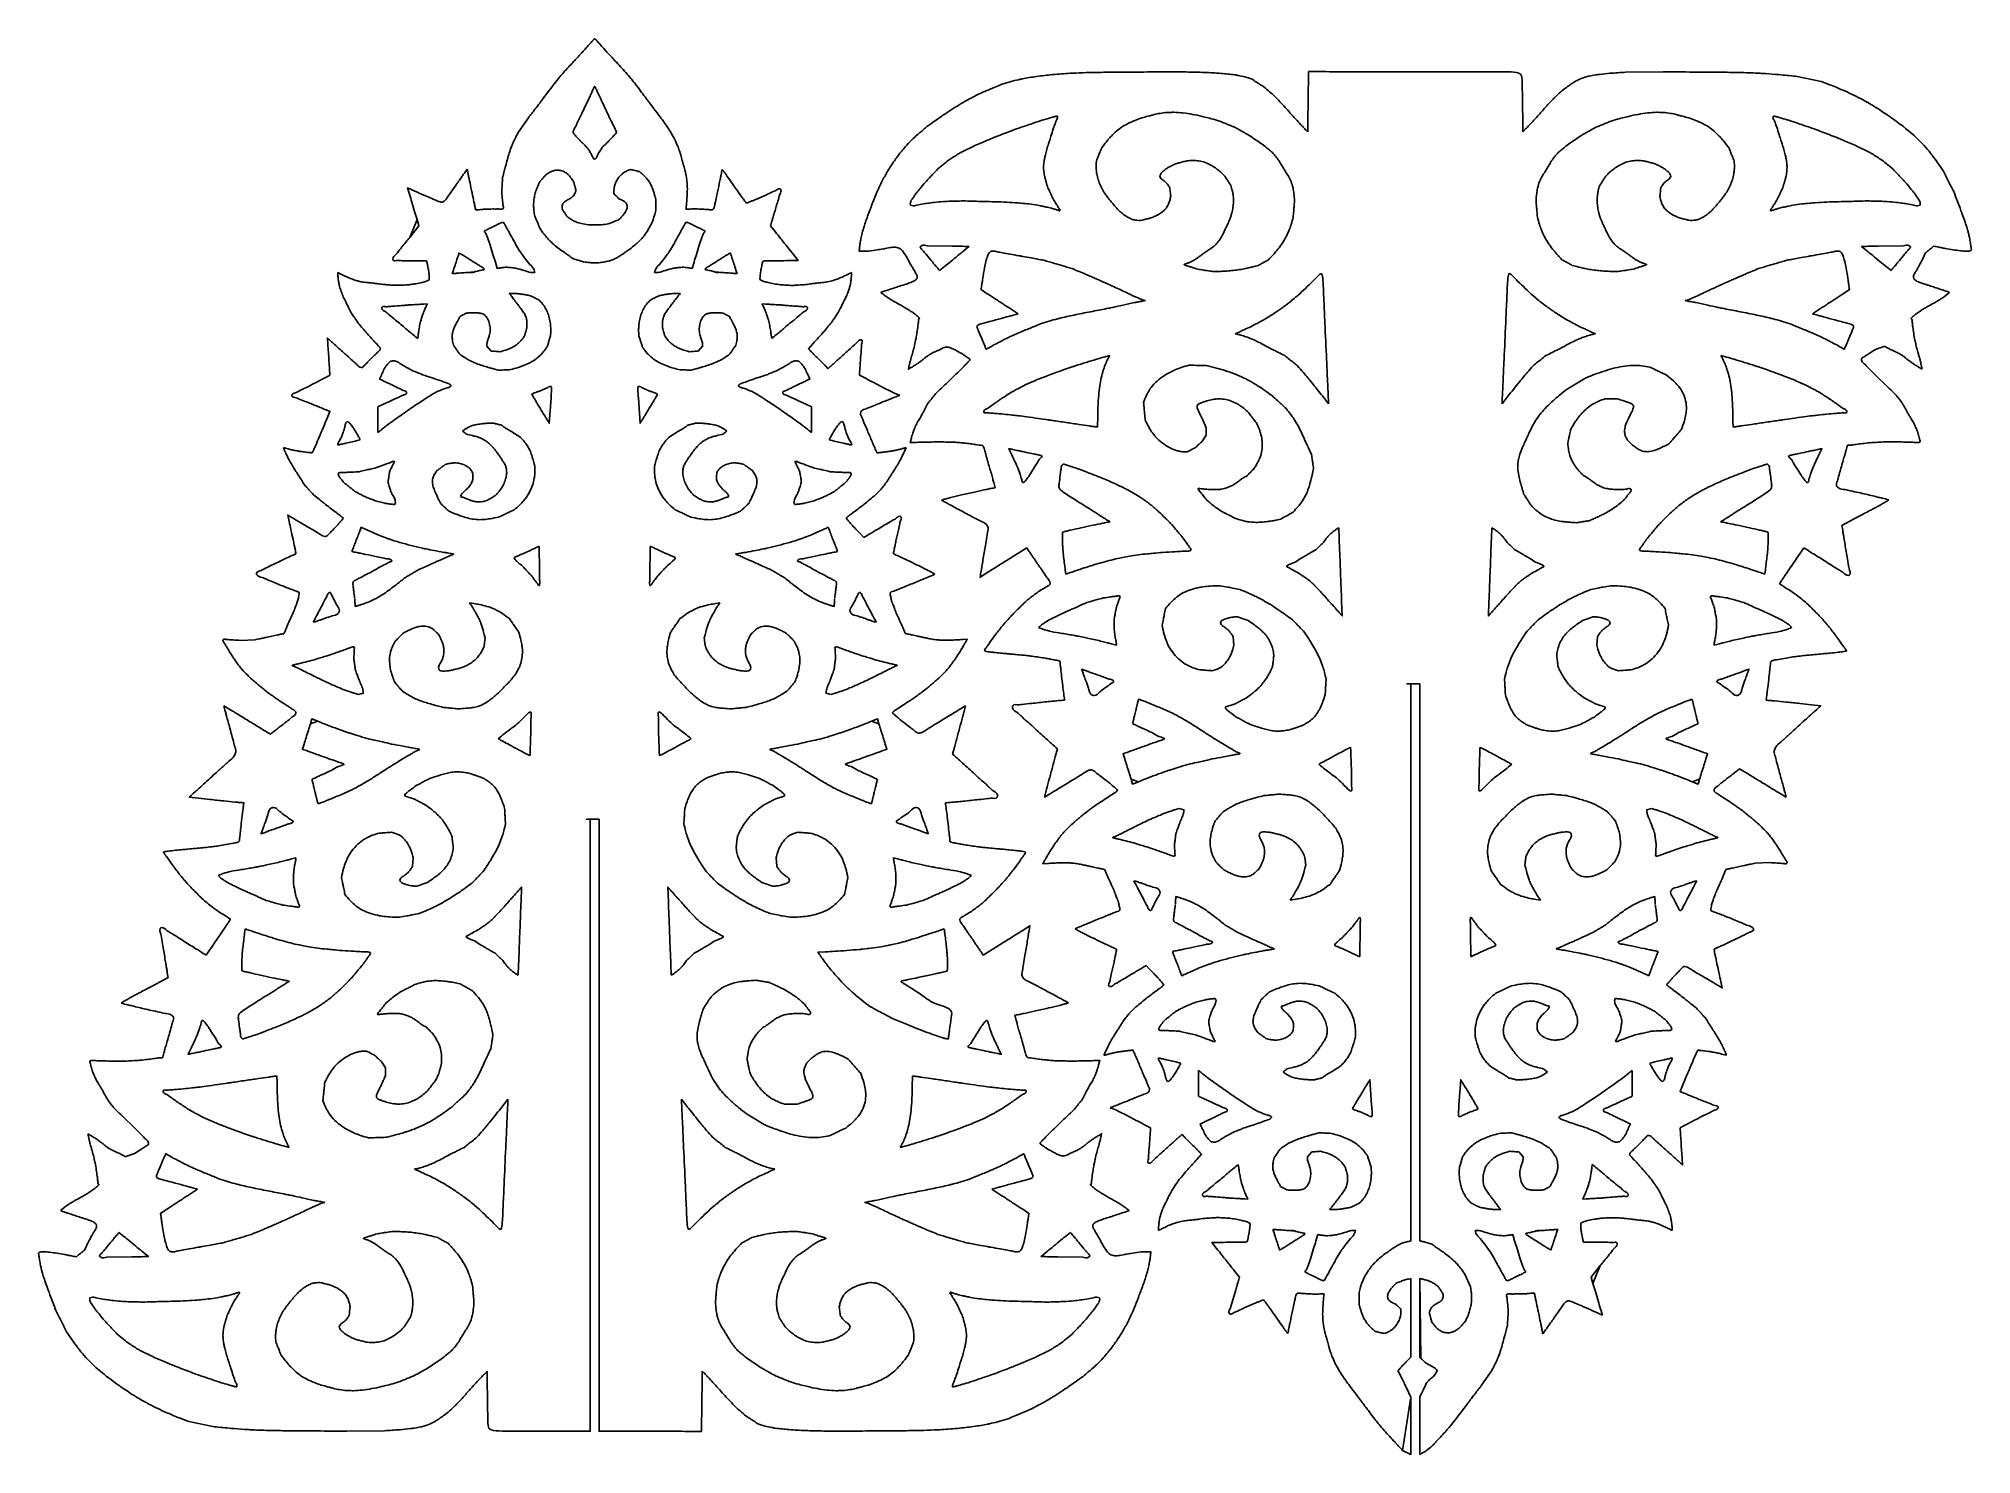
# Model space of a CAD drawing. Extents: x -268 to 413, y -196 to 303.
import ezdxf

# ---------------------------------------------------------------- set-up
doc = ezdxf.new("R2010")
doc.units = 0
doc.layers.add('layer_1', color=7, linetype='CONTINUOUS')

msp = doc.modelspace()

# ---------------------------------------------------------------- linework, layer by layer
at = {"layer": 'layer_1', "color": 1}
for points in [[(290.998432, 290.878298), (304.286597, 291.081198)], [(350.949872, 289.458108), (359.977869, 287.631989)], [(-99.408423, 269.594133), (-95.756433, 274.869341)], [(178.9491, 269.880344), (179.000191, 273.430234)], [(254.838006, 269.880354), (255.801342, 270.894735)], [(-72.419407, 260.352907), (-72.419288, 260.352843)], [(126.844607, 254.155374), (126.844607, 254.155374)], [(306.942399, 254.155374), (306.942399, 254.155374)], [(-137.701395, 247.886084), (-138.361149, 250.117884)], [(-137.65164, 232.669829), (-134.40546, 236.727619), (-135.064436, 238.959418)], [(38.870735, 244.047181), (38.870735, 244.047181)], [(394.916143, 244.04731), (394.916143, 244.04731)], [(-72.42079, 237.03629), (-72.419553, 237.036428)], [(-10.433638, 236.727573), (-8.810557, 234.698683)], [(-120.601749, 225.988834), (-120.19529, 227.207927)], [(-24.237357, 225.988907), (-24.643679, 227.208001)], [(-2.318709, 226.583616), (-0.69549, 224.554726)], [(24.205441, 227.782759), (20.857682, 227.782759)], [(53.650865, 229.571401), (44.812958, 229.723384)], [(57.816202, 228.047435), (59.543205, 229.469823)], [(69.448233, 227.589931), (69.448233, 227.589931)], [(364.338773, 227.589931), (364.338773, 227.589931)], [(375.970803, 228.047435), (374.2438, 229.469695)], [(380.136132, 229.571273), (388.974048, 229.723384)], [(-163.011202, 220.294723), (-161.895234, 219.736419)], [(-131.666411, 224.351872), (-135.82565, 224.351872)], [(-122.633496, 219.893336), (-122.633496, 219.893336)], [(-116.233512, 220.19808), (-115.928512, 220.248439)], [(-114.758522, 220.443703), (-114.758522, 220.443776)], [(-107.445872, 223.905812), (-106.785724, 221.721826)], [(-93.528397, 220.248512), (-93.528397, 220.248512)], [(-51.310701, 220.248512), (-51.310701, 220.248512)], [(-37.393225, 223.90594), (-38.053246, 221.721954)], [(-30.082654, 220.44416), (-30.082654, 220.44416)], [(-28.605842, 220.198153), (-28.910586, 220.248512)], [(-22.205482, 219.89341), (-22.205482, 219.89341)], [(-13.984305, 220.294677), (-14.187205, 217.859978)], [(18.172095, 220.294677), (18.121096, 219.483068)], [(49.181571, 220.936651), (50.908446, 222.359038)], [(182.666098, 219.107804), (182.666098, 219.107804)], [(251.120907, 219.107932), (251.120907, 219.107932)], [(384.605563, 220.936651), (382.878432, 222.35891)], [(-101.858413, 212.884038), (-102.519074, 212.884038)], [(-42.980813, 212.884038), (-42.320152, 212.884038)], [(28.972739, 212.870863), (28.46548, 213.276663)], [(65.993842, 212.80915), (63.809462, 214.23141)], [(367.793036, 212.80915), (369.977544, 214.231538)], [(404.814376, 212.870872), (403.292736, 211.653582)], [(76.914165, 205.698366), (74.730308, 207.120625)], [(356.87284, 205.698366), (359.056698, 207.120753)], [(153.409538, 198.689031), (154.781264, 199.298775)], [(280.377596, 198.689159), (279.005741, 199.298775)], [(391.72847, 203.944334), (391.93137, 203.944334)], [(-166.510815, 194.984916), (-166.663311, 197.166311)], [(-108.919443, 192.566203), (-110.392098, 194.343739)], [(-35.919783, 192.566203), (-34.447, 194.343739)], [(4.579754, 195.238825), (2.956536, 193.412706)], [(66.806879, 193.86317), (65.638181, 193.20315)], [(109.219262, 191.069825), (107.13712, 190.460218)], [(324.567698, 191.069696), (326.649968, 190.460218)], [(366.980264, 193.86317), (368.148953, 193.20315)], [(-165.750252, 184.080405), (-165.902106, 186.261149)], [(-147.623526, 184.083692), (-148.233013, 182.712478)], [(-144.42373, 188.960086), (-144.42373, 188.960086)], [(-0.415496, 188.960086), (-0.415496, 188.960086)], [(2.7843, 184.083554), (3.393915, 182.712478)], [(20.9112, 184.080359), (23.244449, 182.86294)], [(38.964841, 186.647987), (38.203627, 186.191911)], [(378.845418, 184.366543), (383.512045, 179.902816)], [(395.177679, 188.220819), (395.482029, 186.699051)], [(-166.76477, 168.864149), (-165.750252, 171.298849)], [(-148.842629, 172.960331), (-148.842629, 171.385054)], [(-87.814353, 176.032892), (-88.423832, 167.093398)], [(-57.024882, 176.032892), (-56.415266, 167.093398)], [(4.003394, 172.960202), (4.003394, 171.385182)], [(66.095502, 172.378055), (66.095548, 172.378055)], [(186.323389, 174.003608), (185.205873, 175.425868)], [(247.463616, 174.00348), (248.581132, 175.425868)], [(367.69132, 172.378055), (367.69132, 172.378055)], [(-158.318407, 166.585498), (-158.318407, 166.585498)], [(13.479172, 166.585498), (13.479172, 166.585498)], [(-182.183926, 158.517293), (-181.422718, 158.314384)], [(37.344864, 158.517247), (36.989469, 157.705638)], [(40.486481, 160.375458), (38.812337, 160.325099)], [(74.375031, 156.479246), (73.562387, 158.155845)], [(143.123579, 162.930047), (141.905382, 160.898786)], [(291.881752, 160.898786), (291.881752, 160.898786)], [(359.411974, 156.479118), (360.224618, 158.155717)], [(388.279994, 160.527321), (381.990277, 160.527321)], [(85.143244, 155.717648), (85.143244, 155.717648)], [(348.643762, 155.71752), (348.643762, 155.71752)], [(77.574827, 149.114635), (77.574827, 149.114635)], [(356.212051, 149.114635), (356.212051, 149.114635)], [(-142.931509, 138.471202), (-142.67717, 139.182268)], [(-119.712267, 141.264676), (-119.457928, 141.924815)], [(-25.126702, 141.264676), (-25.381041, 141.924687)], [(-1.907598, 138.471202), (-2.161937, 139.182396)], [(-180.154902, 132.497326), (-180.662158, 134.780171)], [(109.326206, 132.343576), (108.689122, 132.710508)], [(189.908255, 130.268942), (189.908255, 130.268942)], [(243.878751, 130.268814), (243.878751, 130.268814)], [(324.457696, 132.343833), (325.10216, 132.713228)], [(370.070735, 132.580565), (367.281281, 131.109842)], [(21.367404, 127.983927), (22.43284, 126.868096)], [(79.896063, 123.197803), (77.157005, 121.473135)], [(353.891016, 123.197813), (352.470835, 121.11774)], [(-99.112633, 120.503711), (-99.112615, 120.503711)], [(-45.726638, 120.503711), (-45.726611, 120.503711)], [(66.201448, 114.575487), (63.462389, 112.850947)], [(93.676288, 113.965615), (93.473123, 115.489453)], [(340.110717, 113.965615), (340.313883, 115.48959)], [(-116.511181, 103.817648), (-114.987206, 103.563437)], [(-28.327926, 103.817648), (-29.851892, 103.563309)], [(190.924064, 104.364031), (191.127358, 99.183672)], [(242.862804, 104.364031), (242.659648, 99.183544)], [(-171.670445, 96.960553), (-171.009775, 97.112407)], [(26.831338, 96.960553), (26.170677, 97.112535)], [(148.156359, 96.745475), (148.156359, 96.745475)], [(285.630646, 96.745347), (285.630646, 96.745347)], [(-197.298731, 90.552373), (-192.226429, 90.755273)], [(57.328427, 90.856678), (58.951518, 90.958128)], [(67.060605, 90.026243), (69.292533, 93.069524)], [(84.102329, 95.070039), (85.931139, 94.358973)], [(349.684549, 95.070039), (347.855867, 94.358973)], [(-179.067312, 81.801569), (-179.067312, 81.801569)], [(-127.279256, 81.875029), (-127.431239, 80.96055)], [(-17.559841, 81.875029), (-17.40773, 80.960678)], [(34.228344, 81.801697), (34.228344, 81.801697)], [(347.655851, 84.345245), (344.206771, 83.736535)], [(99.241196, 80.439941), (99.241196, 80.439941)], [(215.347768, 75.258593), (215.355093, -121.198882)], [(218.44312, -121.200695), (218.439457, 75.258593)], [(334.545938, 80.440079), (334.545938, 80.440079)], [(-155.702572, 71.440072), (-154.026614, 71.947972)], [(10.863337, 71.439943), (9.187388, 71.947972)], [(-203.181864, 67.525411), (-200.442811, 65.851266)], [(-170.058755, 62.053437), (-172.090758, 62.866081), (-172.090758, 62.866081), (-172.649062, 61.087904)], [(25.219785, 62.053309), (27.251532, 62.866081), (27.251532, 62.866081), (27.809965, 61.087904)], [(58.342808, 67.525365), (57.581595, 64.684856)], [(117.222294, 61.240272), (117.518742, 62.459375)], [(118.836182, 67.879433), (118.878035, 68.052273)], [(314.95238, 67.873079), (314.910656, 68.04515)], [(316.564584, 61.2404), (316.268135, 62.459503)], [(356.582517, 67.861176), (359.828826, 67.506412)], [(-189.487376, 59.156399), (-186.748324, 57.482904)], [(-106.197103, 55.72835), (-106.289608, 56.005626)], [(-38.642004, 55.72835), (-38.54949, 56.005497)], [(117.222294, 61.240272), (117.222294, 61.240272), (117.222294, 61.240272)], [(316.564584, 61.2404), (316.564584, 61.2404), (316.564584, 61.2404)], [(-174.884103, 53.97712), (-175.443186, 52.199584)], [(-134.300897, 52.199584), (-134.300897, 52.199584)], [(-10.538201, 52.199584), (-10.538201, 52.199584)], [(30.044996, 53.97712), (30.604079, 52.199584)], [(54.538323, 53.323619), (53.77776, 50.48311)], [(89.935713, 49.449648), (90.696277, 52.290147)], [(114.428949, 48.796238), (113.869866, 50.573774)], [(155.012155, 50.573774), (155.012155, 50.573774)], [(278.774851, 50.573774), (278.774851, 50.573774)], [(319.358057, 48.796238), (319.91714, 50.573774)], [(-172.090758, 41.533087), (-172.090758, 41.533087), (-172.090758, 41.533087)], [(-172.090758, 41.533087), (-171.79431, 40.313984)], [(27.251532, 41.532958), (26.955074, 40.313855)], [(27.251532, 41.532958), (27.251532, 41.532958), (27.251532, 41.532958)], [(119.254297, 40.719921), (117.222294, 39.907277), (117.222294, 39.907277), (116.663989, 41.685454)], [(183.115948, 47.045008), (183.023444, 46.767733)], [(250.671048, 47.045008), (250.763562, 46.767861)], [(314.532837, 40.720049), (316.564584, 39.907277), (316.564584, 39.907277), (317.123016, 41.685454)], [(333.961364, 43.616923), (331.222315, 45.290418)], [(-212.108533, 34.912146), (-215.354843, 35.266901)], [(-170.47687, 34.893926), (-170.435017, 34.721085)], [(25.639319, 34.900271), (25.597604, 34.728209)], [(86.131228, 35.247902), (86.892433, 38.08841)], [(347.655851, 35.247911), (344.916792, 36.922056)], [(-196.690023, 28.876384), (-196.081316, 33.340111)], [(-73.965338, 27.511011), (-73.96521, -188.302016)], [(133.610489, 31.333287), (135.286438, 30.825387)], [(300.176388, 31.333415), (298.50044, 30.825387)], [(-190.071852, 22.333408), (-190.071852, 22.333408)], [(45.232877, 22.33328), (45.232877, 22.33328)], [(110.245738, 20.971789), (110.245738, 20.971789)], [(162.033795, 20.898321), (161.881812, 21.812808)], [(271.75321, 20.898321), (271.905321, 21.81268)], [(323.541396, 20.971661), (323.541396, 20.971661)], [(-203.181864, 18.428077), (-199.732782, 19.036786)], [(-205.210761, 7.703319), (-203.381913, 8.414385)], [(60.371488, 7.703319), (58.542815, 8.414385)], [(77.413431, 12.747023), (75.181504, 9.703743)], [(87.145609, 11.916589), (85.522519, 11.815139)], [(341.772712, 12.220948), (336.700413, 12.018048)], [(-141.156692, 6.027883), (-141.156692, 6.027883)], [(-98.388987, -1.590673), (-98.185694, 3.589686)], [(-46.450248, -1.590673), (-46.653404, 3.589815)], [(-3.682406, 6.028012), (-3.682406, 6.028012)], [(117.642606, 5.812797), (118.303277, 5.660951)], [(316.144399, 5.812797), (315.483729, 5.660823)], [(172.80188, -1.04429), (174.325846, -0.790079)], [(260.985126, -1.04429), (259.46116, -0.789951)], [(-195.636768, -11.192257), (-195.83993, -12.716103)], [(50.797666, -11.192257), (49.120939, -11.750699)], [(78.272588, -11.802229), (81.011647, -10.077689)], [(-209.417032, -20.424491), (-207.996844, -18.344418)], [(8.893009, -19.267805), (6.302701, -19.420566)], [(64.577973, -20.424537), (67.317032, -18.699868)], [(190.200409, -17.730361), (190.200437, -17.730361)], [(243.586413, -17.730361), (243.586441, -17.730361)], [(123.106632, -25.210669), (122.041196, -24.094829)], [(-225.59675, -29.807243), (-222.807295, -28.33652)], [(-179.986851, -29.570218), (-180.623933, -29.93715)], [(-99.404797, -27.495584), (-99.404797, -27.495584)], [(-45.43431, -27.495455), (-45.43431, -27.495455)], [(36.008984, -30.078896), (35.789108, -29.939869)], [(324.628888, -29.724004), (325.136148, -32.006849)], [(146.381543, -35.697844), (146.635882, -36.40891)], [(169.600784, -38.491317), (169.855124, -39.151457)], [(264.186349, -38.491317), (263.93201, -39.151328)], [(287.405463, -35.697844), (287.151114, -36.409038)], [(-211.738227, -46.341277), (-211.738227, -46.341277)], [(66.898999, -46.341277), (66.898999, -46.341277)], [(-214.938021, -53.705888), (-215.750668, -55.382487)], [(-204.169812, -52.94429), (-204.169812, -52.94429)], [(59.33071, -52.944161), (59.33071, -52.944161)], [(70.098923, -53.70576), (70.911567, -55.382358)], [(-243.80601, -57.754009), (-237.516295, -57.754009)], [(-146.189473, -60.156689), (-147.40767, -58.125427)], [(2.5687, -58.125427), (2.5687, -58.125427)], [(103.987555, -57.6022), (105.6617, -57.55175)], [(107.129163, -55.74398), (107.484568, -54.932371)], [(326.657916, -55.743971), (325.896702, -55.541071)], [(130.994654, -63.81214), (130.994654, -63.81214)], [(201.498707, -73.259534), (200.88922, -64.32004)], [(232.28817, -73.259534), (232.897786, -64.32004)], [(302.792224, -63.81214), (302.792224, -63.81214)], [(311.238751, -66.090828), (310.224242, -68.525527)], [(-223.217499, -69.604706), (-223.217503, -69.604706)], [(-102.989663, -71.23025), (-104.107178, -72.652519)], [(-41.849435, -71.230122), (-40.731919, -72.652519)], [(78.378269, -69.604706), (78.378269, -69.604706)], [(140.470423, -70.186981), (140.470423, -68.611695)], [(293.316445, -70.186853), (293.316445, -68.611833)], [(-234.371437, -81.593221), (-239.038063, -77.129504)], [(123.562837, -81.307092), (121.229587, -80.089674)], [(141.689526, -81.310333), (141.080039, -79.939119)], [(292.097351, -81.310205), (292.706967, -79.939119)], [(310.224242, -81.307083), (310.376097, -83.487828)], [(-250.703653, -85.447415), (-251.008006, -83.925647)], [(-180.09374, -88.296475), (-182.175887, -87.68686)], [(35.254646, -88.296338), (37.336917, -87.68686)], [(105.509195, -83.874647), (106.2704, -83.418571)], [(144.889321, -86.186727), (144.889321, -86.186727)], [(288.897556, -86.186727), (288.897556, -86.186727)], [(-222.506178, -91.089812), (-223.674875, -90.4298)], [(77.667203, -91.089812), (78.835901, -90.4298)], [(139.894273, -92.465558), (141.5175, -90.639439)], [(180.393609, -89.792845), (178.920954, -91.570381)], [(253.393259, -89.792845), (254.866052, -91.570381)], [(310.984806, -92.211594), (311.137301, -94.392989)], [(-247.254441, -101.17093), (-247.457344, -101.17093)], [(-135.903514, -95.915673), (-134.531787, -96.525426)], [(-8.935456, -95.91581), (-10.307311, -96.525426)], [(-260.340351, -110.097468), (-258.818713, -108.880187)], [(-212.398891, -102.925007), (-214.582748, -104.347267)], [(67.559788, -102.925007), (69.743646, -104.347395)], [(-223.319213, -110.035792), (-225.503588, -111.458051)], [(78.479984, -110.035792), (80.664483, -111.45818)], [(115.501297, -110.097514), (116.008556, -110.503314)], [(158.458259, -117.52142), (158.661159, -115.08672)], [(187.454639, -110.11068), (186.793978, -110.11068)], [(246.332229, -110.11068), (246.992899, -110.11068)], [(-240.131478, -118.163292), (-238.404605, -119.58568)], [(-106.646963, -116.334446), (-106.646963, -116.334446)], [(-38.192144, -116.334583), (-38.192144, -116.334583)], [(95.292511, -118.163292), (93.565371, -119.585552)], [(126.301849, -117.52142), (126.352941, -116.709801)], [(146.792663, -123.810349), (145.169444, -121.781459)], [(166.679564, -117.119978), (166.679564, -117.119978)], [(173.07954, -117.424722), (173.38454, -117.475172)], [(174.554529, -117.670427), (174.554529, -117.670418)], [(181.867179, -121.132454), (182.527328, -118.948468)], [(195.784655, -117.475163), (195.784655, -117.475163)], [(238.002351, -117.475163), (238.002351, -117.475163)], [(251.919826, -121.132582), (251.259806, -118.948596)], [(259.230398, -117.670875), (259.230398, -117.670802)], [(260.707209, -117.424786), (260.402466, -117.475236)], [(267.107569, -117.120042), (267.107569, -117.120042)], [(276.140392, -121.57855), (280.299632, -121.57855)], [(307.485193, -117.521411), (306.369224, -116.963097)], [(-235.662183, -126.798043), (-244.500099, -126.950026)], [(-231.496854, -125.274077), (-229.769851, -126.696465)], [(-219.864819, -124.816572), (-219.864819, -124.816572)], [(75.025721, -124.816572), (75.025721, -124.816572)], [(86.657752, -125.274077), (84.930748, -126.696336)], [(90.82308, -126.797915), (99.660996, -126.950026)], [(120.268596, -125.009419), (123.616354, -125.009419)], [(168.711311, -123.215475), (169.117761, -124.434569)], [(265.075703, -123.215539), (264.669372, -124.434633)], [(154.907592, -133.954306), (153.284501, -131.925416)], [(215.3446, -134.481471), (215.346431, -162.140642), (215.346752, -162.140734)], [(218.895982, -162.621797), (218.44301, -162.143664), (218.441178, -134.481086)], [(236.334295, -137.361103), (234.505576, -133.094197)], [(282.125631, -129.896507), (278.879451, -133.954297), (279.538427, -136.186096)], [(-250.442315, -141.273823), (-250.442315, -141.273823)], [(105.603082, -141.273951), (105.603082, -141.273951)], [(151.611657, -145.112772), (153.588861, -138.417905)], [(197.046719, -139.39285), (197.046719, -143.253435)], [(282.175385, -145.112763), (282.83514, -147.344562)], [(-162.468445, -151.381997), (-162.468445, -151.381997)], [(17.629338, -151.381997), (17.629338, -151.381997)], [(-110.363988, -167.106931), (-111.327315, -168.12134)], [(-34.475073, -167.107023), (-34.526073, -170.656949)], [(243.882413, -166.820802), (240.230424, -172.096019)], [(215.347658, -176.32414), (215.347658, -196.436054), (212.427317, -195.086348)], [(218.439384, -196.435962), (218.439384, -176.326887)], [(-206.475851, -186.684676), (-215.503842, -184.858576)], [(-146.524405, -188.104884), (-159.81257, -188.307784)], [(-96.922614, -188.311172), (-96.922669, -188.307784)], [(-51.317907, -188.302016), (-70.873521, -188.302016)]]:
    msp.add_lwpolyline(points, close=True, dxfattribs=at)
for points in [[(-132.690634, 209.150037), (-131.471541, 209.226857)], [(-12.148463, 209.150037), (-13.367566, 209.226766)], [(-134.671464, 198.153773), (-134.82396, 197.036385)], [(-10.167771, 198.153818), (-10.01501, 197.036303)], [(-154.71565, 130.44528), (-155.274092, 129.022892)], [(9.876415, 130.445408), (10.434848, 129.023021)], [(-157.508995, 123.334495), (-158.068206, 121.912236)], [(12.669888, 123.334495), (13.228971, 121.912236)], [(-123.274334, 120.489848), (-122.106414, 120.997886)], [(-21.564782, 120.489977), (-22.73283, 120.997886)], [(131.804056, -20.561146), (131.244845, -19.138887)], [(166.038726, -17.71649), (167.206637, -18.224527)], [(267.74827, -17.716618), (266.580212, -18.224527)], [(301.982931, -20.561146), (302.542014, -19.138887)], [(134.597402, -27.671931), (134.03896, -26.249534)], [(299.189458, -27.672059), (299.74789, -26.249662)], [(154.641588, -95.380423), (154.489092, -94.263036)], [(279.145281, -95.38046), (279.298042, -94.262944)], [(156.622417, -106.376688), (157.841511, -106.453508)], [(277.164588, -106.376688), (275.945485, -106.453417)]]:
    msp.add_lwpolyline(points, dxfattribs=at)
for points, knots in [([(-77.496778, 297.186922), (-76.807973, 297.940278), (-75.684573, 299.168957), (-74.419777, 300.585457), (-73.640701, 301.44489), (-73.17489, 302.021337), (-72.763861, 302.356108), (-72.493851, 302.778516), (-72.290895, 302.589781), (-72.118624, 302.471583), (-71.989643, 302.341796), (-71.921231, 302.272955)], [0, 0, 0, 0, 3.065591, 4.999801, 5.6733, 6.580506, 7.111465, 7.494859, 7.60499, 7.85982, 8.147652, 8.147652, 8.147652, 8.147652]), ([(-71.921231, 302.272955), (-71.72241, 302.047937), (-71.337299, 301.612081), (-70.618667, 300.798924), (-70.098855, 300.210785), (-69.765363, 299.833458)], [0, 0, 0, 0, 0.900813, 1.744857, 3.255597, 3.255597, 3.255597, 3.255597]), ([(-69.765363, 299.833458), (-69.017969, 299.019171), (-67.729848, 297.615761), (-66.226641, 295.991841), (-64.813888, 294.471013), (-63.315271, 292.871792), (-61.421013, 290.790091), (-60.032259, 289.166703), (-58.801915, 287.634638), (-57.53508, 286.023665), (-56.485186, 284.611285), (-55.879632, 283.796657)], [0, 0, 0, 0, 3.315859, 5.714828, 6.638566, 9.543145, 12.289742, 15.081755, 15.950159, 18.184487, 21.229465, 21.229465, 21.229465, 21.229465]), ([(-81.656018, 292.723195), (-81.142448, 293.274248), (-80.269398, 294.211018), (-78.882985, 295.698927), (-78.010181, 296.63582), (-77.496778, 297.186922)], [0, 0, 0, 0, 2.259805, 3.841586, 6.101158, 6.101158, 6.101158, 6.101158]), ([(-95.756433, 274.869341), (-94.995629, 275.855954), (-93.670003, 277.575029), (-92.135761, 279.590409), (-90.65333, 281.546473), (-89.089262, 283.642829), (-87.129805, 286.243661), (-85.671061, 288.111355), (-84.41435, 289.618945), (-83.248825, 290.987795), (-82.222668, 292.105817), (-81.656018, 292.723195)], [0, 0, 0, 0, 3.737644, 6.512472, 7.598712, 11.100661, 14.358929, 17.368053, 18.208471, 20.246936, 22.760712, 22.760712, 22.760712, 22.760712]), ([(64.476899, 283.879191), (65.253405, 284.204835), (66.573453, 284.758425), (68.669983, 285.637625), (69.990009, 286.191175), (70.766488, 286.51679)], [0, 0, 0, 0, 2.526075, 4.294289, 6.820254, 6.820254, 6.820254, 6.820254]), ([(70.766488, 286.51679), (71.865783, 286.873249), (73.932772, 287.543493), (76.473991, 288.145325), (79.534988, 288.815536), (83.524402, 289.45776), (89.176738, 290.1118), (93.818314, 290.459828), (98.176811, 290.662818), (102.622582, 290.825385), (106.428379, 290.85905), (108.603255, 290.878289)], [0, 0, 0, 0, 3.465462, 6.516052, 7.82882, 12.866164, 18.627497, 24.896849, 26.824524, 31.717233, 38.241788, 38.241788, 38.241788, 38.241788]), ([(108.603255, 290.878289), (110.319012, 290.890712), (113.23579, 290.911832), (117.868295, 290.945649), (120.785042, 290.967113), (122.500771, 290.979739)], [0, 0, 0, 0, 5.147406, 8.750561, 13.897885, 13.897885, 13.897885, 13.897885]), ([(122.500771, 290.979739), (124.716878, 291.00108), (128.604261, 291.038515), (133.152534, 291.01415), (137.637945, 290.965955), (142.395893, 290.845552), (148.087977, 290.53334), (152.012557, 290.175785), (154.81529, 289.697738), (156.886345, 289.303966), (158.506542, 288.73155), (159.321601, 288.443589)], [0, 0, 0, 0, 6.648542, 11.662533, 13.644552, 20.105764, 25.937436, 30.749787, 31.91051, 34.468606, 37.058222, 37.058222, 37.058222, 37.058222]), ([(159.321601, 288.443589), (159.841301, 288.105375), (160.724737, 287.530446), (162.127735, 286.617427), (163.011037, 286.042627), (163.530595, 285.704531)], [0, 0, 0, 0, 1.860186, 3.162124, 5.02176, 5.02176, 5.02176, 5.02176]), ([(179.000191, 273.430234), (179.021392, 274.920614), (179.067534, 278.164322), (179.135148, 282.898238), (179.186165, 286.447654), (179.219891, 288.806867), (179.236054, 289.964433), (179.249663, 290.816088), (179.254274, 291.104638)], [0, 0, 0, 0, 4.471593, 9.732108, 14.203195, 15.120941, 16.810472, 17.676231, 17.676231, 17.676231, 17.676231]), ([(179.254274, 291.104638), (182.537249, 291.098781), (188.366988, 291.088382), (198.190221, 291.070799), (204.730478, 291.059064), (208.723971, 291.051898)], [0, 0, 0, 0, 9.848941, 17.489245, 29.469744, 29.469744, 29.469744, 29.469744]), ([(208.723971, 291.051898), (213.976368, 291.05434), (223.26856, 291.058661), (234.085911, 291.063872), (242.959273, 291.093667), (248.193853, 291.03473), (254.458797, 290.916736), (254.585392, 288.042551), (254.607524, 285.683879), (254.666197, 282.094463), (254.709495, 278.947686), (254.736556, 276.980902)], [0, 0, 0, 0, 15.732522, 27.832935, 32.672741, 41.919332, 45.449083, 47.981031, 49.164502, 52.715124, 58.63321, 58.63321, 58.63321, 58.63321]), ([(268.025371, 283.8792), (268.724976, 284.43309), (269.935167, 285.391221), (271.401678, 286.428825), (272.83128, 287.397237), (274.554055, 288.407992), (277.323062, 289.405221), (279.829, 289.878557), (282.648473, 290.233911), (286.119711, 290.591328), (289.164703, 290.770437), (290.998432, 290.878298)], [0, 0, 0, 0, 2.676506, 4.629881, 5.386967, 7.857806, 10.597896, 14.169438, 15.484831, 19.124512, 24.634618, 24.634618, 24.634618, 24.634618]), ([(304.286597, 291.081198), (306.528999, 291.051441), (310.491474, 290.998859), (315.141033, 290.954173), (319.853674, 290.914418), (325.110751, 290.890769), (331.874684, 290.799319), (336.963692, 290.626523), (341.336687, 290.34769), (345.483846, 290.041553), (348.990316, 289.667271), (350.949872, 289.458108)], [0, 0, 0, 0, 6.727794, 11.888462, 13.949295, 20.866228, 27.65968, 34.243009, 36.138418, 40.805186, 46.716826, 46.716826, 46.716826, 46.716826]), ([(359.977869, 287.631989), (360.965053, 287.260774), (362.726492, 286.598411), (364.782256, 285.769455), (366.921405, 284.888483), (369.351074, 283.824928), (372.485418, 282.329244), (374.839478, 281.093046), (376.857606, 279.935374), (378.785738, 278.796308), (380.383374, 277.763585), (381.280292, 277.183811)], [0, 0, 0, 0, 3.163899, 5.645368, 6.649368, 10.104284, 13.600366, 17.066624, 18.07727, 20.580104, 23.783723, 23.783723, 23.783723, 23.783723]), ([(-74.759276, 280.972703), (-75.496911, 279.418832), (-76.678119, 276.930546), (-78.011496, 274.145736), (-78.952047, 272.231813), (-79.498118, 271.035436), (-80.173453, 269.814428), (-79.811456, 269.266637), (-79.446128, 268.851357), (-78.908725, 268.232296), (-78.419275, 267.696431), (-78.111833, 267.359834)], [0, 0, 0, 0, 5.155908, 8.256397, 9.292019, 11.505767, 12.429299, 13.030843, 13.297805, 14.108472, 15.477825, 15.477825, 15.477825, 15.477825]), ([(-72.975523, 284.883555), (-73.100611, 284.609547), (-73.379964, 283.997616), (-73.974458, 282.693958), (-74.443922, 281.664334), (-74.759276, 280.972703)], [0, 0, 0, 0, 0.903629, 2.018038, 4.298434, 4.298434, 4.298434, 4.298434]), ([(-67.438468, 275.385106), (-68.173833, 276.941122), (-69.354653, 279.439711), (-70.670328, 282.297445), (-71.392375, 283.830536), (-71.780244, 284.764678), (-72.100019, 285.240949), (-72.34431, 286.076858), (-72.546715, 285.70486), (-72.740376, 285.401144), (-72.885952, 285.080712), (-72.975523, 284.883555)], [0, 0, 0, 0, 5.17405, 8.30829, 9.362088, 10.357641, 11.116443, 11.64957, 11.787548, 12.185053, 12.820791, 12.820791, 12.820791, 12.820791]), ([(-55.879632, 283.796657), (-55.341189, 283.082685), (-54.425838, 281.868935), (-52.971748, 279.941449), (-52.056024, 278.727994), (-51.517364, 278.014199)], [0, 0, 0, 0, 2.682741, 4.560648, 7.243356, 7.243356, 7.243356, 7.243356]), ([(44.696254, 271.706344), (45.517873, 272.293776), (46.97792, 273.337664), (48.706425, 274.548908), (50.495311, 275.794348), (52.556748, 277.202093), (55.336501, 278.996062), (57.546405, 280.30897), (59.590161, 281.423273), (61.656034, 282.515863), (63.453464, 283.384563), (64.476899, 283.879191)], [0, 0, 0, 0, 3.030035, 5.384481, 6.33187, 9.569263, 12.872639, 16.255802, 17.277215, 19.855937, 23.26572, 23.26572, 23.26572, 23.26572]), ([(163.530595, 285.704531), (164.229961, 285.115519), (165.458572, 284.080776), (166.842529, 282.807344), (168.204337, 281.515688), (169.651551, 280.011264), (171.468882, 277.992312), (172.842117, 276.435265), (174.088331, 275.061798), (175.333536, 273.704034), (176.644202, 272.304439), (177.66447, 271.233061), (178.306814, 270.556632), (178.711229, 270.130808), (178.9491, 269.880344)], [0, 0, 0, 0, 2.742711, 4.818248, 5.640803, 8.373365, 11.077132, 13.790149, 14.601422, 16.640833, 19.316992, 20.353678, 21.079208, 22.115466, 22.115466, 22.115466, 22.115466]), ([(255.801342, 270.894735), (256.217014, 271.332599), (257.187456, 272.354852), (258.764601, 274.04103), (260.099121, 275.495452), (261.321889, 276.865262), (262.512529, 278.21174), (263.508353, 279.371487), (264.068904, 280.02431)], [0, 0, 0, 0, 1.811231, 4.228563, 6.926374, 7.732635, 9.737077, 12.318427, 12.318427, 12.318427, 12.318427]), ([(264.068904, 280.02431), (264.55726, 280.500234), (265.387495, 281.309335), (266.706318, 282.594298), (267.536822, 283.403299), (268.025371, 283.8792)], [0, 0, 0, 0, 2.045717, 3.477847, 5.523931, 5.523931, 5.523931, 5.523931]), ([(-64.695399, 269.798168), (-65.034135, 270.487906), (-65.609976, 271.66044), (-66.524333, 273.522753), (-67.099903, 274.695353), (-67.438468, 275.385106)], [0, 0, 0, 0, 2.30528, 3.918913, 6.22401, 6.22401, 6.22401, 6.22401]), ([(-51.517364, 278.014199), (-50.783603, 277.052197), (-49.529306, 275.407743), (-48.126419, 273.467087), (-46.869924, 271.688577), (-45.657475, 269.856148), (-44.323402, 267.523816), (-43.504827, 265.772598), (-42.911229, 264.235924), (-42.366449, 262.725809), (-41.991282, 261.411286), (-41.779217, 260.668245)], [0, 0, 0, 0, 3.629543, 6.204374, 7.183201, 10.162432, 12.791993, 15.237843, 15.951582, 17.733929, 20.05134, 20.05134, 20.05134, 20.05134]), ([(85.244822, 273.964659), (84.14113, 273.588369), (82.264835, 272.948671), (79.284787, 271.93269), (77.408429, 271.293007), (76.304678, 270.916719)], [0, 0, 0, 0, 3.498225, 5.94704, 9.445429, 9.445429, 9.445429, 9.445429]), ([(88.596729, 268.885494), (88.884887, 269.772679), (89.350845, 271.207278), (89.9418, 272.795697), (90.337043, 273.95346), (90.789252, 274.549617), (90.77947, 275.656887), (89.90701, 275.228151), (89.018275, 275.049126), (87.446816, 274.584434), (86.09866, 274.204981), (85.244822, 273.964659)], [0, 0, 0, 0, 2.794531, 4.518818, 5.10821, 6.422733, 6.865887, 7.773495, 8.274957, 9.830595, 12.517659, 12.517659, 12.517659, 12.517659]), ([(121.104258, 274.980597), (120.249759, 274.702473), (118.756357, 274.216398), (117.064439, 273.503574), (115.420733, 272.751681), (113.680827, 271.761083), (111.58727, 270.205406), (110.130961, 268.831763), (108.91911, 267.490566), (107.727963, 266.09822), (106.802432, 264.833692), (106.273339, 264.110806)], [0, 0, 0, 0, 2.694599, 4.709328, 5.503088, 8.117126, 10.696017, 13.312195, 14.105967, 16.118864, 18.805317, 18.805317, 18.805317, 18.805317]), ([(126.285524, 276.301278), (125.645968, 276.138138), (124.558668, 275.860785), (122.83158, 275.420558), (121.744027, 275.143551), (121.104258, 274.980597)], [0, 0, 0, 0, 1.980106, 3.366349, 5.346935, 5.346935, 5.346935, 5.346935]), ([(147.821812, 273.659787), (146.875878, 273.947503), (145.1707, 274.466151), (143.129955, 274.99395), (140.936255, 275.532509), (138.380057, 276.063492), (135.05993, 276.565754), (132.551784, 276.77162), (130.483974, 276.751212), (128.645144, 276.676969), (127.118985, 276.433979), (126.285524, 276.301278)], [0, 0, 0, 0, 2.965825, 5.346308, 6.322323, 9.742486, 13.173307, 16.394041, 17.274539, 19.376889, 21.906457, 21.906457, 21.906457, 21.906457]), ([(152.9015, 271.62805), (152.274363, 271.878862), (151.208235, 272.305241), (149.515006, 272.982487), (148.448919, 273.408936), (147.821812, 273.659787)], [0, 0, 0, 0, 2.026294, 3.444686, 5.47094, 5.47094, 5.47094, 5.47094]), ([(254.736556, 276.980902), (254.748979, 276.104205), (254.770098, 274.61388), (254.803915, 272.24703), (254.82538, 270.756879), (254.838006, 269.880354)], [0, 0, 0, 0, 2.630354, 4.471425, 7.101273, 7.101273, 7.101273, 7.101273]), ([(280.885505, 271.627912), (281.512641, 271.87876), (282.578764, 272.305198), (284.271993, 272.98249), (285.338085, 273.408938), (285.965193, 273.659787)], [0, 0, 0, 0, 2.02633, 3.444735, 5.470991, 5.470991, 5.470991, 5.470991]), ([(285.965193, 273.659787), (286.911116, 273.947503), (288.616261, 274.466146), (290.65696, 274.993946), (292.850652, 275.532531), (295.406903, 276.063454), (298.727121, 276.565662), (301.235318, 276.771485), (303.303147, 276.751091), (305.14193, 276.676875), (306.668051, 276.433945), (307.501482, 276.301278)], [0, 0, 0, 0, 2.965791, 5.346209, 6.32219, 9.742446, 13.173326, 16.394153, 17.274648, 19.376965, 21.906428, 21.906428, 21.906428, 21.906428]), ([(307.501482, 276.301278), (308.141066, 276.138106), (309.228392, 275.860705), (310.955481, 275.420435), (312.043007, 275.143422), (312.682748, 274.980469)], [0, 0, 0, 0, 1.980211, 3.366462, 5.346967, 5.346967, 5.346967, 5.346967]), ([(312.682748, 274.980469), (313.537256, 274.702382), (315.030644, 274.216381), (316.722514, 273.503581), (318.366166, 272.751633), (320.10613, 271.761111), (322.199731, 270.205416), (323.656023, 268.831752), (324.867916, 267.490601), (326.059106, 266.098255), (326.984673, 264.833712), (327.513795, 264.110806)], [0, 0, 0, 0, 2.69459, 4.709219, 5.502919, 8.11704, 10.69596, 13.312142, 14.105896, 16.118793, 18.805345, 18.805345, 18.805345, 18.805345]), ([(345.190277, 268.885622), (344.90212, 269.772808), (344.436164, 271.207407), (343.8452, 272.795823), (343.449987, 273.953549), (342.997748, 274.549651), (343.007534, 275.656857), (343.87998, 275.228162), (344.768696, 275.049116), (346.340156, 274.584426), (347.688325, 274.20498), (348.542183, 273.964659)], [0, 0, 0, 0, 2.794531, 4.518818, 5.10821, 6.422597, 6.865746, 7.773344, 8.27478, 9.830395, 12.517516, 12.517516, 12.517516, 12.517516]), ([(348.542183, 273.964659), (349.645904, 273.58837), (351.522226, 272.948679), (354.502274, 271.932742), (356.378605, 271.293104), (357.482328, 270.916847)], [0, 0, 0, 0, 3.498304, 5.947109, 9.445387, 9.445387, 9.445387, 9.445387]), ([(381.280292, 277.183811), (381.931549, 276.732914), (383.038682, 275.966394), (384.797081, 274.749021), (385.90423, 273.982554), (386.555491, 273.531693)], [0, 0, 0, 0, 2.376341, 4.039761, 6.416049, 6.416049, 6.416049, 6.416049]), ([(386.555491, 273.531693), (387.365546, 272.930164), (388.804553, 271.861591), (390.441725, 270.534), (392.115059, 269.13863), (393.982008, 267.447571), (396.346797, 265.017819), (398.081639, 262.97517), (399.601302, 260.989059), (401.142179, 258.900097), (402.378476, 257.048335), (403.089836, 255.982838)], [0, 0, 0, 0, 3.026557, 5.376468, 6.322019, 9.562977, 12.927564, 16.487565, 17.594163, 20.429935, 24.272788, 24.272788, 24.272788, 24.272788]), ([(-104.88588, 253.871268), (-104.690101, 254.591928), (-104.342525, 255.871346), (-103.938299, 257.376488), (-103.523691, 258.925681), (-103.058091, 260.688152), (-102.381129, 262.982392), (-101.765709, 264.717046), (-101.115926, 266.220638), (-100.440184, 267.692535), (-99.781708, 268.906146), (-99.408423, 269.594133)], [0, 0, 0, 0, 2.24034, 3.977368, 4.675417, 7.051508, 9.445821, 11.850712, 12.566052, 14.359537, 16.707023, 16.707023, 16.707023, 16.707023]), ([(-78.111833, 267.359834), (-77.873467, 267.121504), (-77.46829, 266.716388), (-76.824901, 266.073045), (-76.419883, 265.668024), (-76.181664, 265.429802)], [0, 0, 0, 0, 1.011223, 1.71889, 2.729574, 2.729574, 2.729574, 2.729574]), ([(-69.470343, 264.71848), (-69.194709, 264.966948), (-68.687195, 265.424442), (-68.101706, 265.990764), (-67.448873, 266.633652), (-66.714795, 267.39341), (-65.856118, 268.328294), (-65.272275, 268.970286), (-64.942746, 269.390042), (-64.769331, 269.573712), (-64.713159, 269.744248), (-64.695399, 269.798168)], [0, 0, 0, 0, 1.113194, 2.049679, 2.443325, 3.862, 5.217448, 6.254761, 6.458084, 6.823817, 6.99292, 6.99292, 6.99292, 6.99292]), ([(25.625631, 245.027264), (26.104133, 246.224038), (26.951526, 248.343437), (28.082561, 250.77444), (29.282184, 253.234902), (30.772462, 255.919464), (32.894422, 259.236729), (34.635081, 261.621361), (36.21465, 263.560299), (37.715184, 265.336673), (39.07322, 266.758227), (39.826718, 267.546967)], [0, 0, 0, 0, 3.865883, 6.846193, 8.040808, 12.077814, 16.047869, 19.849278, 20.925734, 23.550589, 26.822215, 26.822215, 26.822215, 26.822215]), ([(39.826718, 267.546967), (40.427919, 268.060403), (41.449974, 268.933257), (43.073153, 270.319716), (44.0951, 271.192774), (44.696254, 271.706344)], [0, 0, 0, 0, 2.371821, 4.03215, 6.404124, 6.404124, 6.404124, 6.404124]), ([(76.304678, 270.916719), (74.522374, 270.247929), (71.447253, 269.094024), (67.9016, 267.679806), (64.58992, 266.327393), (61.222337, 264.861714), (57.242842, 262.902164), (54.531065, 261.34649), (52.481172, 259.948901), (50.704304, 258.671328), (49.32434, 257.458246), (48.571827, 256.796737)], [0, 0, 0, 0, 5.710804, 9.853207, 11.451164, 16.44253, 20.867081, 24.755454, 25.805273, 28.309955, 31.31386, 31.31386, 31.31386, 31.31386]), ([(86.971175, 263.704356), (87.171862, 264.343972), (87.513035, 265.431339), (88.054886, 267.158385), (88.396044, 268.245817), (88.596729, 268.885494)], [0, 0, 0, 0, 2.011084, 3.418903, 5.430158, 5.430158, 5.430158, 5.430158]), ([(166.819104, 262.282096), (166.382518, 262.666334), (165.568416, 263.382822), (164.555566, 264.196141), (163.358852, 265.137312), (161.827384, 266.263125), (159.696371, 267.725115), (157.973452, 268.81893), (156.417832, 269.730256), (154.92236, 270.581765), (153.626216, 271.252833), (152.9015, 271.62805)], [0, 0, 0, 0, 1.744537, 3.253037, 3.896052, 6.311993, 8.953266, 11.648215, 12.431746, 14.361961, 16.809967, 16.809967, 16.809967, 16.809967]), ([(266.96803, 262.282096), (267.404576, 262.666317), (268.218646, 263.382811), (269.231504, 264.196122), (270.428259, 265.13726), (271.959569, 266.26326), (274.090613, 267.725127), (275.8134, 268.819128), (277.369095, 269.730323), (278.864608, 270.581746), (280.160779, 271.25274), (280.885505, 271.627912)], [0, 0, 0, 0, 1.744413, 3.252976, 3.896054, 6.311909, 8.953155, 11.648084, 12.431622, 14.361841, 16.809816, 16.809816, 16.809816, 16.809816]), ([(346.81583, 263.704484), (346.615137, 264.344042), (346.273942, 265.431346), (345.732091, 267.158392), (345.390955, 268.245887), (345.190277, 268.885622)], [0, 0, 0, 0, 2.010923, 3.418742, 5.430158, 5.430158, 5.430158, 5.430158]), ([(357.482328, 270.916847), (359.264643, 270.248015), (362.339795, 269.094034), (365.88549, 267.679732), (369.197164, 266.327271), (372.564668, 264.861537), (376.544126, 262.902062), (379.255941, 261.346519), (381.305783, 259.948904), (383.082593, 258.671362), (384.462539, 257.458341), (385.215041, 256.796865)], [0, 0, 0, 0, 5.710878, 9.853374, 11.451377, 16.442642, 20.867095, 24.755486, 25.805274, 28.309884, 31.313701, 31.313701, 31.313701, 31.313701]), ([(-76.181664, 265.429802), (-75.9234, 265.180852), (-75.455747, 264.730063), (-74.973128, 264.12957), (-74.47357, 263.460269), (-73.986358, 262.643243), (-73.450985, 261.631121), (-73.116575, 260.952188), (-72.909031, 260.574566), (-72.813779, 260.404989), (-72.727458, 260.271505), (-72.683864, 260.204093)], [0, 0, 0, 0, 1.074994, 1.946548, 2.307023, 3.580284, 4.792931, 5.743204, 5.849664, 6.08566, 6.326442, 6.326442, 6.326442, 6.326442]), ([(-72.683864, 260.204093), (-72.621812, 260.238984), (-72.536897, 260.286731), (-72.448834, 260.336495), (-72.422667, 260.351089), (-72.419407, 260.352907)], [0, 0, 0, 0, 0.213566, 0.292254, 0.303452, 0.303452, 0.303452, 0.303452]), ([(-72.419288, 260.352843), (-72.342633, 260.32064), (-72.194035, 260.258214), (-71.985105, 260.457416), (-71.870487, 260.68344), (-71.666014, 261.071236), (-71.341611, 261.728415), (-71.064889, 262.319023), (-70.892603, 262.686733)], [0, 0, 0, 0, 0.228014, 0.442014, 0.763176, 1.011533, 1.749508, 2.96693, 2.96693, 2.96693, 2.96693]), ([(-70.892603, 262.686733), (-70.717, 262.93758), (-70.418484, 263.364008), (-69.944397, 264.041257), (-69.645916, 264.467661), (-69.470343, 264.71848)], [0, 0, 0, 0, 0.918609, 1.561594, 2.480084, 2.480084, 2.480084, 2.480084]), ([(-41.779217, 260.668245), (-41.628956, 260.104585), (-41.373524, 259.146408), (-40.967761, 257.624725), (-40.712231, 256.666709), (-40.561927, 256.103196)], [0, 0, 0, 0, 1.750032, 2.974918, 4.72456, 4.72456, 4.72456, 4.72456]), ([(87.377625, 250.092402), (87.142976, 250.808835), (86.741103, 252.035838), (86.367434, 253.485095), (86.059057, 254.826667), (85.847331, 256.245185), (85.81981, 258.072293), (85.978177, 259.441009), (86.21222, 260.682763), (86.488322, 261.97701), (86.794359, 263.071818), (86.971175, 263.704356)], [0, 0, 0, 0, 2.261035, 3.872375, 4.487505, 6.390892, 8.161497, 9.954336, 10.512953, 11.952563, 13.922422, 13.922422, 13.922422, 13.922422]), ([(104.444364, 259.539156), (104.410122, 258.826068), (104.349705, 257.567844), (104.469244, 256.093333), (104.655551, 254.603156), (105.074132, 252.966147), (105.852058, 250.967321), (106.57497, 249.546675), (107.253101, 248.423764), (107.882091, 247.435871), (108.484021, 246.657312), (108.812986, 246.231818)], [0, 0, 0, 0, 2.139334, 3.774798, 4.42945, 6.644099, 8.817914, 10.856074, 11.415377, 12.753485, 14.366106, 14.366106, 14.366106, 14.366106]), ([(106.273339, 264.110806), (106.047549, 263.546286), (105.663734, 262.586671), (105.054076, 261.062788), (104.670173, 260.103438), (104.444364, 259.539156)], [0, 0, 0, 0, 1.824, 3.100576, 4.923935, 4.923935, 4.923935, 4.923935]), ([(132.482728, 258.625446), (132.959286, 258.750857), (133.769465, 258.964063), (135.056287, 259.302709), (135.86655, 259.515946), (136.343193, 259.641384)], [0, 0, 0, 0, 1.47835, 2.513289, 3.991907, 3.991907, 3.991907, 3.991907]), ([(136.343193, 259.641384), (137.022972, 259.705287), (138.220345, 259.817846), (139.630426, 259.743363), (141.055585, 259.596757), (142.648109, 259.191845), (144.62641, 258.335915), (146.047277, 257.464459), (147.228001, 256.567782), (148.365291, 255.641048), (149.250249, 254.757828), (149.752238, 254.256824)], [0, 0, 0, 0, 2.045371, 3.60275, 4.225484, 6.342842, 8.495837, 10.674277, 11.32169, 12.943804, 15.070045, 15.070045, 15.070045, 15.070045]), ([(168.952429, 259.539156), (168.689095, 259.877702), (168.241386, 260.453283), (167.530278, 261.367596), (167.082517, 261.943373), (166.819104, 262.282096)], [0, 0, 0, 0, 1.286712, 2.187607, 3.474881, 3.474881, 3.474881, 3.474881]), ([(174.336082, 245.520752), (174.278531, 246.411312), (174.180294, 247.931472), (173.874823, 249.669507), (173.523646, 251.242537), (172.940714, 252.808646), (171.945886, 254.625027), (171.122103, 255.897418), (170.437666, 257.008676), (169.785098, 258.086654), (169.252231, 259.016183), (168.952429, 259.539156)], [0, 0, 0, 0, 2.675076, 4.566275, 5.286262, 7.509403, 9.546364, 11.490013, 12.055913, 13.461731, 15.270095, 15.270095, 15.270095, 15.270095]), ([(259.450795, 245.520752), (259.508354, 246.411325), (259.606607, 247.931522), (259.91213, 249.669602), (260.263375, 251.242626), (260.846226, 252.808736), (261.841042, 254.625051), (262.66497, 255.897314), (263.349323, 257.00863), (264.001881, 258.086655), (264.534771, 259.016194), (264.834577, 259.539156)], [0, 0, 0, 0, 2.675114, 4.566389, 5.286418, 7.509473, 9.546414, 11.489945, 12.055897, 13.461792, 15.270137, 15.270137, 15.270137, 15.270137]), ([(264.834577, 259.539156), (265.097875, 259.877707), (265.545535, 260.453312), (266.256686, 261.367626), (266.70455, 261.943379), (266.96803, 262.282096)], [0, 0, 0, 0, 1.286659, 2.187574, 3.47496, 3.47496, 3.47496, 3.47496]), ([(297.443812, 259.641384), (296.764034, 259.705304), (295.566661, 259.817896), (294.156573, 259.74334), (292.731473, 259.596556), (291.138931, 259.191935), (289.160692, 258.335915), (287.739714, 257.464623), (286.559027, 256.567869), (285.421781, 255.641136), (284.536857, 254.757935), (284.034896, 254.256952)], [0, 0, 0, 0, 2.045373, 3.602756, 4.225496, 6.342735, 8.495715, 10.674193, 11.32162, 12.943726, 15.069863, 15.069863, 15.069863, 15.069863]), ([(301.304278, 258.625446), (300.827664, 258.750889), (300.017432, 258.964137), (298.73061, 259.302783), (297.9204, 259.515977), (297.443812, 259.641384)], [0, 0, 0, 0, 1.478537, 2.513476, 3.991907, 3.991907, 3.991907, 3.991907]), ([(329.342514, 259.539156), (329.376789, 258.826069), (329.437266, 257.567848), (329.317756, 256.093333), (329.131458, 254.60318), (328.712936, 252.966169), (327.934978, 250.967347), (327.212022, 249.546689), (326.533913, 248.423729), (325.904937, 247.435824), (325.302988, 246.65729), (324.97402, 246.231818)], [0, 0, 0, 0, 2.139337, 3.774798, 4.429449, 6.644026, 8.817879, 10.856079, 11.415408, 12.753542, 14.366114, 14.366114, 14.366114, 14.366114]), ([(327.513795, 264.110806), (327.739555, 263.546315), (328.123327, 262.586733), (328.7329, 261.06285), (329.116739, 260.103467), (329.342514, 259.539156)], [0, 0, 0, 0, 1.823885, 3.100436, 4.92384, 4.92384, 4.92384, 4.92384]), ([(346.409371, 250.092402), (346.644013, 250.808834), (347.045874, 252.035833), (347.419506, 253.485092), (347.727774, 254.826676), (347.939768, 256.245147), (347.967307, 258.072257), (347.808638, 259.440914), (347.57472, 260.682694), (347.29866, 261.977028), (346.992638, 263.071906), (346.81583, 263.704484)], [0, 0, 0, 0, 2.261027, 3.872352, 4.487474, 6.390854, 8.161482, 9.954222, 10.512871, 11.952561, 13.92253, 13.92253, 13.92253, 13.92253]), ([(-138.361149, 250.117884), (-137.860164, 249.892405), (-137.008502, 249.509098), (-135.655787, 248.900785), (-133.672022, 248.00532), (-131.347226, 246.980802), (-129.279009, 246.074688), (-127.83385, 245.503569), (-126.722777, 244.899018), (-125.154039, 245.4698), (-124.51951, 246.612692), (-123.505724, 247.975961), (-122.108636, 249.981618), (-120.871477, 251.754467), (-120.102136, 252.856933)], [0, 0, 0, 0, 1.648142, 2.801801, 4.449824, 8.176013, 10.435639, 11.196195, 12.879826, 13.969207, 15.808694, 16.636543, 19.090356, 23.125731, 23.125731, 23.125731, 23.125731]), ([(-120.102136, 252.856933), (-119.763881, 253.332834), (-119.188868, 254.141838), (-118.275851, 255.426802), (-117.70114, 256.235899), (-117.363086, 256.711823)], [0, 0, 0, 0, 1.751595, 2.977608, 4.728907, 4.728907, 4.728907, 4.728907]), ([(-117.363086, 256.711823), (-117.319958, 256.473072), (-117.20292, 255.825169), (-117.025779, 254.964293), (-116.690791, 253.307389), (-116.183774, 250.860929), (-115.506955, 247.632111), (-115.005525, 245.234942), (-114.658682, 243.682224), (-114.513339, 242.965901), (-114.364864, 242.460874), (-114.319678, 242.307177)], [0, 0, 0, 0, 0.727826, 1.975118, 2.636536, 5.799166, 9.470306, 12.533854, 13.145559, 14.243871, 14.724353, 14.724353, 14.724353, 14.724353]), ([(-105.19023, 248.49462), (-105.152567, 249.158331), (-105.088536, 250.286688), (-104.987086, 252.078904), (-104.923365, 253.207412), (-104.88588, 253.871268)], [0, 0, 0, 0, 1.994338, 3.390515, 5.385256, 5.385256, 5.385256, 5.385256]), ([(-93.553375, 240.134507), (-93.660968, 240.776421), (-93.849065, 241.898632), (-93.937606, 243.226337), (-93.978086, 244.536001), (-93.87268, 245.96818), (-93.529856, 247.752357), (-93.142243, 249.043617), (-92.741491, 250.105705), (-92.345877, 251.084228), (-91.946404, 251.8821), (-91.724665, 252.32498)], [0, 0, 0, 0, 1.951305, 3.411325, 3.987253, 5.881898, 7.702691, 9.429585, 9.917859, 11.108359, 12.5936, 12.5936, 12.5936, 12.5936]), ([(-91.724665, 252.32498), (-91.461209, 252.625984), (-91.01335, 253.13767), (-90.302199, 253.950402), (-89.854534, 254.462157), (-89.591212, 254.763177)], [0, 0, 0, 0, 1.200047, 2.04, 3.239819, 3.239819, 3.239819, 3.239819]), ([(-89.591212, 254.763177), (-89.137167, 255.0763), (-88.354198, 255.616258), (-87.325622, 256.034097), (-86.303843, 256.351019), (-85.085221, 256.420919), (-83.53142, 256.02448), (-82.4484, 255.378535), (-81.595009, 254.599211), (-80.752536, 253.712471), (-80.174912, 252.835105), (-79.839065, 252.32498)], [0, 0, 0, 0, 1.649341, 2.844176, 3.31139, 4.857579, 6.424161, 8.064496, 8.574716, 9.890991, 11.719402, 11.719402, 11.719402, 11.719402]), ([(-79.839065, 252.32498), (-79.738708, 251.948691), (-79.568103, 251.30901), (-79.297134, 250.293072), (-79.126517, 249.653425), (-79.026155, 249.277167)], [0, 0, 0, 0, 1.168325, 1.986122, 3.154359, 3.154359, 3.154359, 3.154359]), ([(-65.60985, 247.957136), (-65.640181, 248.399012), (-65.695366, 249.202988), (-65.55097, 250.152142), (-65.327605, 251.19869), (-64.836094, 252.414877), (-63.92388, 253.886921), (-63.006373, 254.883764), (-62.065484, 255.553613), (-61.116078, 256.128977), (-60.222625, 256.424757), (-59.718169, 256.591758)], [0, 0, 0, 0, 1.324514, 2.409901, 2.864508, 4.534937, 6.306129, 8.047668, 8.544821, 9.76991, 11.358616, 11.358616, 11.358616, 11.358616]), ([(-59.718169, 256.591758), (-59.341916, 256.503866), (-58.702288, 256.354451), (-57.686351, 256.117429), (-57.046649, 255.968372), (-56.670356, 255.880693)], [0, 0, 0, 0, 1.159147, 1.970541, 3.129661, 3.129661, 3.129661, 3.129661]), ([(-56.670356, 255.880693), (-56.237861, 255.520638), (-55.486572, 254.895186), (-54.681711, 254.087598), (-53.930416, 253.279453), (-53.198874, 252.310471), (-52.424495, 250.921541), (-51.959984, 249.782934), (-51.601304, 248.705186), (-51.254624, 247.577332), (-51.01665, 246.593447), (-50.879603, 246.026839)], [0, 0, 0, 0, 1.687289, 2.930996, 3.4169, 4.997491, 6.557604, 8.175711, 8.677762, 9.965378, 11.713797, 11.713797, 11.713797, 11.713797]), ([(-40.561927, 256.103196), (-40.390623, 255.350006), (-40.079685, 253.982867), (-39.89139, 252.329627), (-39.741768, 250.525454), (-39.753211, 248.474733), (-39.895823, 246.04041), (-40.048203, 244.403482), (-40.156409, 243.411581), (-40.192611, 242.986967), (-40.243838, 242.690889), (-40.257577, 242.611481)], [0, 0, 0, 0, 2.315404, 4.202765, 4.984939, 7.746219, 10.342531, 12.300972, 12.676787, 13.336309, 13.578018, 13.578018, 13.578018, 13.578018]), ([(-28.49053, 251.639478), (-28.365277, 252.253089), (-28.152337, 253.296277), (-27.814167, 254.953227), (-27.601264, 255.996568), (-27.476021, 256.610327)], [0, 0, 0, 0, 1.878792, 3.194097, 5.073319, 5.073319, 5.073319, 5.073319]), ([(-27.476021, 256.610327), (-27.356127, 256.468784), (-26.995493, 256.043029), (-26.561678, 255.416545), (-25.639964, 254.137233), (-24.270724, 252.168419), (-22.414369, 249.52897), (-21.01147, 247.525935), (-20.018494, 246.181741), (-19.490053, 245.447081), (-19.03122, 244.938567), (-18.853704, 244.74183)], [0, 0, 0, 0, 0.556286, 1.673281, 2.283171, 5.287361, 8.866587, 11.964818, 12.622042, 13.881128, 14.675638, 14.675638, 14.675638, 14.675638]), ([(44.508342, 252.530086), (43.919638, 251.837899), (42.905718, 250.645751), (41.771481, 249.228519), (40.730086, 247.912153), (39.860982, 246.628682), (38.805672, 245.246875), (38.853861, 244.358309), (38.870735, 244.047181)], [0, 0, 0, 0, 2.725182, 4.693549, 5.450845, 7.748003, 9.446045, 10.360959, 10.360959, 10.360959, 10.360959]), ([(48.571827, 256.796737), (48.070167, 256.269956), (47.217356, 255.374439), (45.862861, 253.952222), (45.010012, 253.056799), (44.508342, 252.530086)], [0, 0, 0, 0, 2.182304, 3.709871, 5.892046, 5.892046, 5.892046, 5.892046]), ([(126.844607, 254.155374), (126.924109, 254.466414), (127.115355, 255.21464), (128.11322, 256.121066), (129.014814, 256.814157), (129.990567, 257.399903), (131.02324, 257.976687), (131.950102, 258.388688), (132.482728, 258.625446)], [0, 0, 0, 0, 0.9466, 2.27711, 3.885992, 4.39254, 5.685905, 7.433286, 7.433286, 7.433286, 7.433286]), ([(130.349274, 250.091752), (130.167576, 250.432051), (129.848335, 251.029949), (129.343003, 251.644843), (128.789455, 252.226429), (128.102912, 252.741934), (127.198675, 253.30046), (126.952564, 253.894706), (126.844607, 254.155374)], [0, 0, 0, 0, 1.154162, 2.027845, 2.377701, 3.559041, 4.618568, 5.446518, 5.446518, 5.446518, 5.446518]), ([(149.752238, 254.256824), (150.015657, 253.842888), (150.463443, 253.13924), (151.174551, 252.021767), (151.622235, 251.318227), (151.885563, 250.904405)], [0, 0, 0, 0, 1.471936, 2.502138, 3.973637, 3.973637, 3.973637, 3.973637]), ([(284.034896, 254.256952), (283.771412, 253.84299), (283.32353, 253.139318), (282.612379, 252.021802), (282.164738, 251.318232), (281.901443, 250.904405)], [0, 0, 0, 0, 1.472107, 2.502355, 3.973814, 3.973814, 3.973814, 3.973814]), ([(306.942399, 254.155374), (306.862893, 254.466392), (306.671627, 255.214598), (305.673794, 256.121043), (304.77218, 256.814137), (303.796447, 257.399945), (302.763782, 257.976751), (301.836907, 258.388713), (301.304278, 258.625446)], [0, 0, 0, 0, 0.946546, 2.277078, 3.885976, 4.392539, 5.685918, 7.433275, 7.433275, 7.433275, 7.433275]), ([(303.437731, 250.091624), (303.619431, 250.43193), (303.938679, 251.029851), (304.444, 251.644793), (304.997514, 252.22643), (305.683994, 252.742018), (306.588228, 253.300502), (306.834408, 253.894715), (306.942399, 254.155374)], [0, 0, 0, 0, 1.154186, 2.027916, 2.377795, 3.559106, 4.618618, 5.446584, 5.446584, 5.446584, 5.446584]), ([(385.215041, 256.796865), (385.716739, 256.270086), (386.569625, 255.374562), (387.924209, 253.952257), (388.777094, 253.05673), (389.278791, 252.529949)], [0, 0, 0, 0, 2.182376, 3.710041, 5.892422, 5.892422, 5.892422, 5.892422]), ([(389.278791, 252.529949), (389.867454, 251.837763), (390.8813, 250.645618), (392.015457, 249.228397), (393.05676, 247.911981), (393.926005, 246.628686), (394.981372, 245.246918), (394.933059, 244.358414), (394.916143, 244.04731)], [0, 0, 0, 0, 2.725096, 4.693399, 5.45067, 7.747861, 9.445782, 10.360627, 10.360627, 10.360627, 10.360627]), ([(403.089836, 255.982838), (403.540688, 255.09353), (404.307114, 253.581751), (405.524484, 251.180868), (406.291041, 249.669314), (406.741945, 248.78019)], [0, 0, 0, 0, 2.991192, 5.084877, 8.075645, 8.075645, 8.075645, 8.075645]), ([(-135.064436, 238.959418), (-135.341263, 239.896169), (-135.943748, 241.934918), (-136.822605, 244.910511), (-137.424737, 246.949324), (-137.701395, 247.886084)], [0, 0, 0, 0, 2.930396, 6.377724, 9.308003, 9.308003, 9.308003, 9.308003]), ([(-111.073369, 242.611527), (-110.172119, 242.63935), (-108.730209, 242.683865), (-107.105324, 242.661015), (-106.007633, 242.687389), (-105.280799, 242.449404), (-104.449982, 242.975088), (-104.74854, 243.735029), (-104.798235, 244.708589), (-104.985692, 246.263699), (-105.111181, 247.63242), (-105.19023, 248.49462)], [0, 0, 0, 0, 2.705318, 4.32824, 4.869329, 6.006467, 6.474102, 7.455591, 7.956092, 9.487259, 12.093605, 12.093605, 12.093605, 12.093605]), ([(-79.026155, 249.277167), (-79.132583, 248.877606), (-79.320144, 248.173445), (-79.811262, 247.464144), (-80.414071, 246.780604), (-81.35876, 246.213253), (-82.541617, 245.577821), (-83.410726, 244.985406), (-83.784323, 244.279399), (-84.001625, 243.519961), (-83.875588, 242.860734), (-83.801099, 242.471126)], [0, 0, 0, 0, 1.230422, 2.168417, 2.553341, 3.960671, 5.40486, 6.650914, 6.976773, 7.787808, 8.959779, 8.959779, 8.959779, 8.959779]), ([(-63.679562, 246.128417), (-63.917966, 246.354174), (-64.32322, 246.737932), (-64.966649, 247.347504), (-65.371639, 247.731358), (-65.60985, 247.957136)], [0, 0, 0, 0, 0.984999, 1.674367, 2.658989, 2.658989, 2.658989, 2.658989]), ([(-63.882719, 238.915404), (-63.517812, 239.274935), (-62.885176, 239.898251), (-62.239649, 240.708114), (-61.660149, 241.507533), (-61.170838, 242.406338), (-60.860003, 243.62079), (-61.109838, 244.538639), (-61.666831, 245.111691), (-62.425948, 245.677852), (-63.203546, 245.957331), (-63.679562, 246.128417)], [0, 0, 0, 0, 1.535342, 2.66181, 3.101384, 4.497481, 5.709437, 6.791833, 7.139279, 8.094722, 9.602794, 9.602794, 9.602794, 9.602794]), ([(-50.879603, 246.026839), (-50.879603, 245.550224), (-50.879603, 244.73999), (-50.879603, 243.453171), (-50.879603, 242.642967), (-50.879603, 242.166383)], [0, 0, 0, 0, 1.429844, 2.430704, 3.860456, 3.860456, 3.860456, 3.860456]), ([(-37.011268, 242.712931), (-36.110541, 242.683971), (-34.668763, 242.637616), (-33.03904, 242.516121), (-31.943329, 242.469036), (-31.075965, 242.169902), (-30.124713, 243.06383), (-30.096589, 244.176379), (-29.711231, 245.748681), (-29.229246, 248.160318), (-28.77551, 250.297298), (-28.49053, 251.639478)], [0, 0, 0, 0, 2.707002, 4.333051, 4.875822, 6.039073, 6.762906, 8.400594, 9.203829, 11.642837, 15.761596, 15.761596, 15.761596, 15.761596]), ([(-18.853704, 244.74183), (-18.327686, 244.954666), (-17.433438, 245.316494), (-16.013209, 245.891383), (-15.119019, 246.25349), (-14.593015, 246.466498)], [0, 0, 0, 0, 1.702336, 2.894025, 4.596516, 4.596516, 4.596516, 4.596516]), ([(-14.593015, 246.466498), (-13.467419, 246.96288), (-11.666427, 247.757107), (-9.628045, 248.742922), (-8.282508, 249.239229), (-7.381462, 250.115231), (-6.380747, 249.132672), (-7.129444, 248.132309), (-7.460334, 246.654206), (-8.189623, 244.409677), (-8.759031, 242.429042), (-9.114907, 241.191162)], [0, 0, 0, 0, 3.707485, 5.932105, 6.673683, 8.184635, 8.677497, 10.262709, 11.038385, 13.365337, 17.243444, 17.243444, 17.243444, 17.243444]), ([(38.870735, 244.047181), (39.186921, 243.952661), (40.09918, 243.67995), (41.885579, 244.200723), (43.595889, 244.470186), (45.477529, 244.758788), (47.590276, 245.036966), (49.425246, 245.213845), (50.501474, 245.317586)], [0, 0, 0, 0, 0.976214, 2.816568, 5.368092, 6.233787, 8.520111, 11.76312, 11.76312, 11.76312, 11.76312]), ([(50.501474, 245.317586), (51.354377, 245.342667), (52.804303, 245.385304), (55.107105, 245.453026), (56.557004, 245.495668), (57.40988, 245.520752)], [0, 0, 0, 0, 2.559815, 4.351658, 6.911393, 6.911393, 6.911393, 6.911393]), ([(57.40988, 245.520752), (58.534138, 245.487675), (60.575816, 245.427608), (62.997054, 245.361881), (65.644656, 245.291679), (68.759975, 245.214864), (72.824697, 245.070337), (75.906555, 244.898459), (78.484841, 244.666368), (80.809214, 244.430848), (82.755622, 244.150469), (83.822563, 243.996777)], [0, 0, 0, 0, 3.374232, 6.127682, 7.266381, 11.319842, 15.476311, 19.468431, 20.577063, 23.242384, 26.475865, 26.475865, 26.475865, 26.475865]), ([(89.409372, 245.825367), (89.158524, 246.352175), (88.732087, 247.247737), (88.054838, 248.670082), (87.628443, 249.565621), (87.377625, 250.092402)], [0, 0, 0, 0, 1.750447, 2.97572, 4.726053, 4.726053, 4.726053, 4.726053]), ([(88.59725, 242.980968), (89.04581, 242.844675), (89.763541, 242.626597), (90.595461, 242.339138), (91.106612, 242.222342), (91.56829, 241.895041), (91.70375, 242.495517), (91.282418, 242.807076), (90.916434, 243.472504), (90.279476, 244.427231), (89.744019, 245.287637), (89.409372, 245.825367)], [0, 0, 0, 0, 1.418846, 2.270266, 2.554107, 3.121652, 3.31338, 4.092663, 4.473259, 5.614922, 7.51747, 7.51747, 7.51747, 7.51747]), ([(108.812986, 246.231818), (109.088914, 245.905692), (109.557987, 245.351284), (110.302997, 244.470787), (110.772086, 243.916421), (111.048017, 243.590327)], [0, 0, 0, 0, 1.28158, 2.178664, 3.460179, 3.460179, 3.460179, 3.460179]), ([(123.340205, 239.425255), (123.848442, 239.604202), (124.741635, 239.918689), (125.741913, 240.399834), (126.724559, 240.91941), (127.752585, 241.618351), (128.908025, 242.736863), (129.598874, 243.756742), (130.030513, 244.752047), (130.402893, 245.787696), (130.562423, 246.7148), (130.654018, 247.247105)], [0, 0, 0, 0, 1.615171, 2.83856, 3.325006, 4.95005, 6.546545, 8.127631, 8.600966, 9.80029, 11.417333, 11.417333, 11.417333, 11.417333]), ([(130.654018, 247.247105), (130.616467, 247.598283), (130.552629, 248.1953), (130.451047, 249.143516), (130.386969, 249.740548), (130.349274, 250.091752)], [0, 0, 0, 0, 1.05954, 1.801261, 2.860924, 2.860924, 2.860924, 2.860924]), ([(151.885563, 250.904405), (152.059188, 250.335885), (152.36931, 249.320423), (152.587212, 248.086864), (152.767542, 246.781147), (152.807718, 245.245543), (152.629573, 243.236331), (152.327803, 241.712542), (151.949918, 240.41272), (151.550601, 239.177112), (151.114465, 238.164965), (150.869753, 237.597058)], [0, 0, 0, 0, 1.781566, 3.182143, 3.751554, 5.73569, 7.771436, 9.794904, 10.38203, 11.832354, 13.68642, 13.68642, 13.68642, 13.68642]), ([(173.82831, 239.831448), (173.891088, 240.533829), (173.99781, 241.727872), (174.167067, 243.624307), (174.273484, 244.818366), (174.336082, 245.520752)], [0, 0, 0, 0, 2.115541, 3.596409, 5.711918, 5.711918, 5.711918, 5.711918]), ([(259.958823, 239.831448), (259.896014, 240.533829), (259.789239, 241.727872), (259.619896, 243.624307), (259.513425, 244.818366), (259.450795, 245.520752)], [0, 0, 0, 0, 2.11555, 3.596423, 5.711941, 5.711941, 5.711941, 5.711941]), ([(281.901443, 250.904405), (281.727819, 250.335866), (281.417707, 249.320392), (281.199796, 248.086835), (281.019453, 246.7811), (280.979301, 245.245459), (281.157414, 243.236227), (281.459379, 241.712517), (281.837163, 240.412728), (282.23646, 239.17715), (282.672643, 238.16506), (282.91738, 237.597186)], [0, 0, 0, 0, 1.78162, 3.18217, 3.751552, 5.735803, 7.771579, 9.794926, 10.382039, 11.832323, 13.686327, 13.686327, 13.686327, 13.686327]), ([(303.132988, 247.247105), (303.170503, 247.598282), (303.23428, 248.19529), (303.335861, 249.143463), (303.400001, 249.740451), (303.437731, 250.091624)], [0, 0, 0, 0, 1.059527, 1.801215, 2.860797, 2.860797, 2.860797, 2.860797]), ([(310.446929, 239.425127), (309.93866, 239.604114), (309.04542, 239.918669), (308.045098, 240.399897), (307.062488, 240.919561), (306.034399, 241.618357), (304.879018, 242.736836), (304.188072, 243.756615), (303.756544, 244.751968), (303.384186, 245.787661), (303.224609, 246.714789), (303.132988, 247.247105)], [0, 0, 0, 0, 1.615303, 2.83876, 3.325226, 4.950217, 6.546664, 8.127665, 8.601022, 9.800398, 11.417488, 11.417488, 11.417488, 11.417488]), ([(324.97402, 246.231818), (324.69809, 245.905723), (324.229009, 245.351363), (323.483996, 244.470908), (323.014911, 243.916549), (322.738979, 243.590455)], [0, 0, 0, 0, 1.281512, 2.178571, 3.460087, 3.460087, 3.460087, 3.460087]), ([(345.189627, 242.980839), (344.741095, 242.844602), (344.023393, 242.626607), (343.191522, 242.339187), (342.680376, 242.222314), (342.218622, 241.895021), (342.083171, 242.495594), (342.504564, 242.807152), (342.870529, 243.472606), (343.507444, 244.42733), (344.04287, 245.287746), (344.377505, 245.825496)], [0, 0, 0, 0, 1.418716, 2.270103, 2.553947, 3.121573, 3.313333, 4.092737, 4.473291, 5.614897, 7.517476, 7.517476, 7.517476, 7.517476]), ([(344.377505, 245.825496), (344.628354, 246.352274), (345.054797, 247.247797), (345.732085, 248.670099), (346.158525, 249.565624), (346.409371, 250.092402)], [0, 0, 0, 0, 1.750368, 2.975624, 4.725989, 4.725989, 4.725989, 4.725989]), ([(376.377263, 245.520752), (375.252984, 245.487641), (373.211294, 245.427513), (370.790053, 245.36176), (368.142456, 245.291544), (365.027101, 245.214759), (360.962291, 245.070331), (357.880379, 244.898402), (355.302076, 244.66646), (352.977737, 244.430991), (351.031371, 244.150521), (349.964443, 243.996777)], [0, 0, 0, 0, 3.374298, 6.127722, 7.266394, 11.319894, 15.476457, 19.468695, 20.577288, 23.242542, 26.476006, 26.476006, 26.476006, 26.476006]), ([(383.285532, 245.317458), (382.432659, 245.342537), (380.982775, 245.385172), (378.680018, 245.452936), (377.230135, 245.495635), (376.377263, 245.520752)], [0, 0, 0, 0, 2.559724, 4.351533, 6.91126, 6.91126, 6.91126, 6.91126]), ([(394.916143, 244.04731), (394.59998, 243.952766), (393.687777, 243.679986), (391.901423, 244.200611), (390.191184, 244.470029), (388.309594, 244.758706), (386.196806, 245.036909), (384.361791, 245.213743), (383.285532, 245.317458)], [0, 0, 0, 0, 0.976167, 2.816466, 5.367826, 6.23353, 8.519891, 11.762984, 11.762984, 11.762984, 11.762984]), ([(406.741945, 248.78019), (407.171855, 247.64141), (407.905297, 245.698612), (408.748683, 243.44931), (409.506813, 241.420613), (410.255274, 239.406212), (411.103858, 236.977712), (411.632183, 235.253971), (411.993952, 233.82647), (412.308215, 232.49623), (412.511864, 231.357698), (412.625083, 230.724727)], [0, 0, 0, 0, 3.651683, 6.229899, 7.206641, 10.14889, 12.676494, 14.923795, 15.553857, 17.094297, 19.02296, 19.02296, 19.02296, 19.02296]), ([(-114.319678, 242.307177), (-113.918912, 242.344662), (-113.237595, 242.40839), (-112.155492, 242.50984), (-111.474161, 242.573864), (-111.073369, 242.611527)], [0, 0, 0, 0, 1.207546, 2.052873, 3.260544, 3.260544, 3.260544, 3.260544]), ([(-91.724665, 235.867464), (-91.950429, 236.394275), (-92.334224, 237.289846), (-92.943794, 238.712194), (-93.327606, 239.607728), (-93.553375, 240.134507)], [0, 0, 0, 0, 1.719447, 2.923031, 4.642396, 4.642396, 4.642396, 4.642396]), ([(-83.801099, 242.471126), (-83.600412, 242.170114), (-83.259243, 241.658392), (-82.717438, 240.845613), (-82.376334, 240.333838), (-82.175684, 240.032792)], [0, 0, 0, 0, 1.085335, 1.845077, 2.930435, 2.930435, 2.930435, 2.930435]), ([(-82.175684, 240.032792), (-81.737789, 239.688735), (-80.935596, 239.058447), (-79.853794, 238.500519), (-78.600817, 237.929591), (-76.968987, 237.46092), (-74.735652, 237.081353), (-73.191006, 237.036289), (-72.423028, 237.03629), (-72.422112, 237.03629), (-72.421298, 237.03629), (-72.42079, 237.03629)], [0, 0, 0, 0, 1.66669, 3.053259, 3.636964, 5.797084, 8.117527, 10.420242, 10.420547, 10.421463, 10.422989, 10.422989, 10.422989, 10.422989]), ([(-67.641725, 237.391439), (-67.177733, 237.579486), (-66.388872, 237.899197), (-65.13587, 238.407186), (-64.346876, 238.727164), (-63.882719, 238.915404)], [0, 0, 0, 0, 1.501952, 2.553555, 4.056181, 4.056181, 4.056181, 4.056181]), ([(-50.879603, 242.166383), (-51.040772, 241.501517), (-51.33138, 240.30269), (-51.827046, 238.929134), (-52.408115, 237.464576), (-53.257211, 235.799492), (-54.612326, 233.717745), (-55.838315, 232.221723), (-57.045429, 231.016244), (-58.259547, 229.883613), (-59.38658, 229.033189), (-60.022262, 228.553523)], [0, 0, 0, 0, 2.050763, 3.697756, 4.374815, 6.777613, 9.287327, 11.817466, 12.559742, 14.40501, 16.792323, 16.792323, 16.792323, 16.792323]), ([(-40.257577, 242.611481), (-39.856783, 242.623904), (-39.175442, 242.645024), (-38.093339, 242.67884), (-37.412032, 242.700305), (-37.011268, 242.712931)], [0, 0, 0, 0, 1.202959, 2.045005, 3.247893, 3.247893, 3.247893, 3.247893]), ([(-9.114907, 241.191162), (-9.277819, 240.640109), (-9.554765, 239.703333), (-9.994342, 238.21547), (-10.270937, 237.27864), (-10.433638, 236.727573)], [0, 0, 0, 0, 1.723892, 2.930568, 4.654319, 4.654319, 4.654319, 4.654319]), ([(20.857682, 227.782759), (20.868578, 228.00713), (20.891141, 228.47175), (20.955602, 229.045705), (21.052558, 229.875388), (21.226258, 231.062325), (21.549427, 232.807854), (21.893721, 234.276672), (22.289578, 235.675323), (22.723821, 237.119927), (23.149407, 238.340836), (23.393831, 239.042034)], [0, 0, 0, 0, 0.673748, 1.39517, 1.731914, 3.179863, 4.99266, 7.05647, 7.702429, 9.353365, 11.580816, 11.580816, 11.580816, 11.580816]), ([(23.393831, 239.042034), (23.669385, 239.780861), (24.137845, 241.036917), (24.881778, 243.031994), (25.350123, 244.288256), (25.625631, 245.027264)], [0, 0, 0, 0, 2.36562, 4.021715, 6.387793, 6.387793, 6.387793, 6.387793]), ([(83.822563, 243.996777), (84.412101, 243.871338), (85.414264, 243.658103), (87.005827, 243.3195), (88.007853, 243.106346), (88.59725, 242.980968)], [0, 0, 0, 0, 1.808207, 3.073793, 4.881548, 4.881548, 4.881548, 4.881548]), ([(111.048017, 243.590327), (111.445127, 243.153016), (112.141009, 242.386687), (113.033078, 241.566925), (113.940699, 240.785152), (115.001519, 240.028566), (116.431848, 239.266684), (117.54958, 238.871723), (118.493894, 238.70945), (119.360038, 238.611484), (120.091041, 238.677437), (120.495549, 238.713933)], [0, 0, 0, 0, 1.771173, 3.103741, 3.630903, 5.364983, 6.997569, 8.483945, 8.890906, 9.871683, 11.086806, 11.086806, 11.086806, 11.086806]), ([(120.495549, 238.713933), (120.846731, 238.801644), (121.443764, 238.950758), (122.391983, 239.187865), (122.989003, 239.337331), (123.340205, 239.425255)], [0, 0, 0, 0, 1.085908, 1.846119, 2.932243, 2.932243, 2.932243, 2.932243]), ([(165.193551, 224.797235), (165.659687, 225.284005), (166.506298, 226.16809), (167.449766, 227.27181), (168.46668, 228.499298), (169.615192, 230.028788), (171.001512, 232.203577), (171.92779, 234.01545), (172.603109, 235.723916), (173.22178, 237.451313), (173.608404, 238.968494), (173.82831, 239.831448)], [0, 0, 0, 0, 2.021471, 3.671456, 4.354388, 6.803621, 9.403147, 12.085199, 12.889811, 14.914001, 17.583994, 17.583994, 17.583994, 17.583994]), ([(268.593455, 224.797107), (268.127345, 225.283913), (267.280776, 226.168069), (266.337286, 227.271809), (265.320298, 228.499291), (264.17182, 230.028812), (262.785536, 232.203604), (261.859405, 234.015492), (261.183926, 235.723869), (260.565205, 237.451258), (260.178677, 238.968471), (259.958823, 239.831448)], [0, 0, 0, 0, 2.021496, 3.671525, 4.35448, 6.803773, 9.403227, 12.085226, 12.889832, 14.914014, 17.584032, 17.584032, 17.584032, 17.584032]), ([(313.291585, 238.713933), (312.940373, 238.801644), (312.343311, 238.950752), (311.395092, 239.187817), (310.798101, 239.337234), (310.446929, 239.425127)], [0, 0, 0, 0, 1.085996, 1.846199, 2.932212, 2.932212, 2.932212, 2.932212]), ([(322.738979, 243.590455), (322.341847, 243.153138), (321.645932, 242.386805), (320.753885, 241.566985), (319.846335, 240.785117), (318.785473, 240.02856), (317.355143, 239.2667), (316.237455, 238.871523), (315.293117, 238.709424), (314.427022, 238.611534), (313.696063, 238.677455), (313.291585, 238.713933)], [0, 0, 0, 0, 1.771232, 3.103819, 3.630981, 5.365063, 6.997665, 8.48407, 8.891015, 9.87175, 11.086782, 11.086782, 11.086782, 11.086782]), ([(349.964443, 243.996777), (349.374872, 243.871376), (348.372657, 243.658205), (346.781052, 243.319559), (345.779023, 243.106287), (345.189627, 242.980839)], [0, 0, 0, 0, 1.808278, 3.073904, 4.8817, 4.8817, 4.8817, 4.8817]), ([(-135.82565, 224.351872), (-136.973967, 224.387974), (-138.811274, 224.445738), (-140.937398, 224.442031), (-142.256413, 224.562006), (-143.47149, 224.199885), (-143.719032, 225.656847), (-142.655121, 226.321164), (-141.654454, 227.72595), (-139.973901, 229.730177), (-138.544808, 231.539206), (-137.65164, 232.669829)], [0, 0, 0, 0, 3.46652, 5.54643, 6.239732, 7.647758, 8.199857, 9.982684, 10.848737, 13.446786, 17.776666, 17.776666, 17.776666, 17.776666]), ([(-109.325508, 235.944302), (-109.576414, 235.806288), (-110.002926, 235.57168), (-110.680303, 235.199175), (-111.106785, 234.964702), (-111.35764, 234.826786)], [0, 0, 0, 0, 0.859078, 1.460336, 2.319138, 2.319138, 2.319138, 2.319138]), ([(-111.35764, 234.826786), (-111.206931, 234.643381), (-110.811038, 234.1616), (-110.532016, 233.374214), (-109.952306, 231.934095), (-109.250429, 229.736597), (-108.32765, 226.823338), (-107.723188, 224.823361), (-107.445872, 223.905812)], [0, 0, 0, 0, 0.708246, 1.860467, 2.4688, 5.374764, 8.766713, 11.641987, 11.641987, 11.641987, 11.641987]), ([(-102.620524, 234.522042), (-102.903942, 235.028121), (-103.357425, 235.837872), (-103.857168, 236.764817), (-104.216098, 237.366625), (-104.395066, 237.91954), (-105.164037, 238.047542), (-105.671485, 237.675276), (-106.472114, 237.318982), (-107.636522, 236.74584), (-108.6759, 236.252585), (-109.325508, 235.944302)], [0, 0, 0, 0, 1.743183, 2.789178, 3.137869, 3.878361, 4.322554, 5.237067, 5.668741, 6.963752, 9.122084, 9.122084, 9.122084, 9.122084]), ([(-100.284033, 230.255127), (-100.572403, 230.781915), (-101.062643, 231.677476), (-101.841473, 233.099781), (-102.331982, 233.995271), (-102.620524, 234.522042)], [0, 0, 0, 0, 1.801657, 3.062887, 4.864747, 4.864747, 4.864747, 4.864747]), ([(-79.940643, 225.100166), (-80.423349, 225.443861), (-81.305459, 226.071939), (-82.355982, 226.815683), (-83.527955, 227.644021), (-84.950404, 228.646118), (-86.814718, 230.09828), (-88.195433, 231.369412), (-89.330529, 232.643799), (-90.428677, 233.963845), (-91.254039, 235.176182), (-91.724665, 235.867464)], [0, 0, 0, 0, 1.777691, 3.248602, 3.861421, 6.08322, 8.46766, 10.948358, 11.697033, 13.586883, 16.094143, 16.094143, 16.094143, 16.094143]), ([(-72.419553, 237.036428), (-72.419169, 237.03639), (-72.418335, 237.03631), (-72.417112, 237.036294), (-72.191807, 237.035655), (-71.388107, 237.034993), (-69.790764, 237.108207), (-68.429218, 237.287652), (-67.641725, 237.391439)], [0, 0, 0, 0, 0.001157, 0.002514, 0.003667, 0.677164, 2.413468, 4.795344, 4.795344, 4.795344, 4.795344]), ([(-44.555193, 230.255127), (-44.26679, 230.781913), (-43.776497, 231.677467), (-42.997624, 233.099773), (-42.507114, 233.99527), (-42.218574, 234.522042)], [0, 0, 0, 0, 1.8017, 3.062946, 4.864808, 4.864808, 4.864808, 4.864808]), ([(-42.218574, 234.522042), (-41.935159, 235.028142), (-41.481691, 235.837909), (-40.981946, 236.76485), (-40.622998, 237.36663), (-40.444048, 237.919527), (-39.675117, 238.047549), (-39.167713, 237.675243), (-38.367054, 237.318992), (-37.202567, 236.745839), (-36.16312, 236.252584), (-35.51347, 235.944302)], [0, 0, 0, 0, 1.743232, 2.7892, 3.137865, 3.878358, 4.32252, 5.236951, 5.668657, 6.96375, 9.122191, 9.122191, 9.122191, 9.122191]), ([(-33.481595, 234.826786), (-33.632281, 234.643378), (-34.028126, 234.161572), (-34.307174, 233.374211), (-34.886954, 231.934129), (-35.588571, 229.736568), (-36.511423, 226.823393), (-37.115904, 224.82346), (-37.393225, 223.90594)], [0, 0, 0, 0, 0.708211, 1.860441, 2.468784, 5.374696, 8.766612, 11.641806, 11.641806, 11.641806, 11.641806]), ([(-35.51347, 235.944302), (-35.262629, 235.806251), (-34.83622, 235.571577), (-34.158928, 235.199072), (-33.732452, 234.964665), (-33.481595, 234.826786)], [0, 0, 0, 0, 0.858961, 1.460161, 2.318913, 2.318913, 2.318913, 2.318913]), ([(-8.810557, 234.698683), (-8.129301, 233.847093), (-6.646597, 231.993667), (-4.482662, 229.288634), (-2.999962, 227.435206), (-2.318709, 226.583616)], [0, 0, 0, 0, 3.271671, 7.120561, 10.392228, 10.392228, 10.392228, 10.392228]), ([(149.142622, 233.939767), (148.833916, 233.354591), (148.298191, 232.339083), (147.510282, 231.255274), (146.690834, 230.246649), (145.62505, 229.292982), (144.134678, 228.254411), (142.983748, 227.526195), (142.026636, 226.858077), (141.133654, 226.213973), (140.405862, 225.630443), (139.999971, 225.305007)], [0, 0, 0, 0, 1.982055, 3.439632, 4.010254, 5.879236, 7.699513, 9.459406, 9.96354, 11.201104, 12.761568, 12.761568, 12.761568, 12.761568]), ([(150.869753, 237.597058), (150.656595, 237.14555), (150.294216, 236.377963), (149.718505, 235.158866), (149.355916, 234.391294), (149.142622, 233.939767)], [0, 0, 0, 0, 1.497886, 2.546485, 4.044596, 4.044596, 4.044596, 4.044596]), ([(282.91738, 237.597186), (283.130503, 237.145645), (283.492822, 236.378001), (284.068532, 235.158861), (284.431182, 234.391292), (284.644512, 233.939767)], [0, 0, 0, 0, 1.497931, 2.54656, 4.044712, 4.044712, 4.044712, 4.044712]), ([(284.644512, 233.939767), (284.953177, 233.354581), (285.488834, 232.339051), (286.276662, 231.255202), (287.095997, 230.246478), (288.161966, 229.292971), (289.652367, 228.254394), (290.803343, 227.526191), (291.760503, 226.858129), (292.653494, 226.214076), (293.381281, 225.630564), (293.787172, 225.305136)], [0, 0, 0, 0, 1.982023, 3.439595, 4.010219, 5.879209, 7.69952, 9.45949, 9.963605, 11.201133, 12.761583, 12.761583, 12.761583, 12.761583]), ([(-122.633496, 219.893336), (-122.367654, 220.691021), (-121.866061, 222.196096), (-121.1888, 224.227924), (-120.777364, 225.462063), (-120.601749, 225.988834)], [0, 0, 0, 0, 2.522449, 4.759373, 6.425191, 6.425191, 6.425191, 6.425191]), ([(-120.19529, 227.207927), (-119.819104, 226.969547), (-119.179588, 226.5643), (-118.163739, 225.920914), (-117.524037, 225.51597), (-117.147743, 225.277768)], [0, 0, 0, 0, 1.336068, 2.27131, 3.607362, 3.607362, 3.607362, 3.607362]), ([(-117.147743, 225.277768), (-116.301439, 224.737712), (-114.947312, 223.873599), (-113.422582, 222.934539), (-112.396125, 222.241179), (-111.770566, 222.029122), (-111.199735, 221.268802), (-111.857277, 221.244469), (-112.373931, 221.095387), (-113.273542, 220.901768), (-114.237882, 220.666652), (-115.082069, 220.468899), (-115.657529, 220.333384), (-116.020169, 220.248196), (-116.233512, 220.19808)], [0, 0, 0, 0, 3.006037, 4.809799, 5.411096, 6.657535, 7.005433, 7.58469, 7.880475, 8.767611, 10.245766, 10.902763, 11.362795, 12.020174, 12.020174, 12.020174, 12.020174]), ([(-93.528397, 220.248512), (-93.601629, 220.597314), (-93.839024, 221.728024), (-95.477467, 223.246586), (-96.721671, 224.868604), (-97.914546, 226.48095), (-99.009086, 228.061486), (-99.827618, 229.469831), (-100.284033, 230.255127)], [0, 0, 0, 0, 1.054169, 3.417292, 6.384871, 7.266156, 9.426977, 12.150493, 12.150493, 12.150493, 12.150493]), ([(-76.194721, 223.993015), (-76.576694, 224.105865), (-77.2824, 224.314357), (-78.531037, 224.68342), (-79.397697, 224.939646), (-79.940643, 225.100166)], [0, 0, 0, 0, 1.194884, 2.20758, 3.906113, 3.906113, 3.906113, 3.906113]), ([(-63.476397, 226.115326), (-63.994552, 225.802796), (-64.958172, 225.221581), (-66.219238, 224.740475), (-67.44819, 224.326962), (-68.797573, 224.016505), (-70.56457, 223.770077), (-71.980433, 223.639578), (-73.26053, 223.70123), (-74.522141, 223.777225), (-75.590329, 223.915039), (-76.194721, 223.993015)], [0, 0, 0, 0, 1.811576, 3.369011, 4.034771, 5.702128, 7.510223, 9.390021, 9.950795, 11.353189, 13.180704, 13.180704, 13.180704, 13.180704]), ([(-60.022262, 228.553523), (-60.448683, 228.252508), (-61.173605, 227.740778), (-62.324983, 226.928046), (-63.049945, 226.416335), (-63.476397, 226.115326)], [0, 0, 0, 0, 1.565887, 2.662031, 4.227984, 4.227984, 4.227984, 4.227984]), ([(-51.310701, 220.248512), (-51.237473, 220.597315), (-51.000092, 221.72802), (-49.361664, 223.246565), (-48.117585, 224.868646), (-46.924629, 226.480904), (-45.830061, 228.061426), (-45.011581, 229.469807), (-44.555193, 230.255127)], [0, 0, 0, 0, 1.054166, 3.417269, 6.384794, 7.266073, 9.426887, 12.150423, 12.150423, 12.150423, 12.150423]), ([(-27.691492, 225.277713), (-28.537777, 224.737689), (-29.891891, 223.873614), (-31.41661, 222.934584), (-32.443102, 222.241281), (-33.068598, 222.029128), (-33.639364, 221.268773), (-32.981819, 221.244555), (-32.465177, 221.095449), (-31.565556, 220.901859), (-30.601267, 220.666678), (-29.757105, 220.469069), (-29.181732, 220.33355), (-28.819152, 220.248304), (-28.605842, 220.198153)], [0, 0, 0, 0, 3.005938, 4.809703, 5.411019, 6.657436, 7.005319, 7.584553, 7.880339, 8.767477, 10.245638, 10.902524, 11.362491, 12.019797, 12.019797, 12.019797, 12.019797]), ([(-24.643679, 227.208001), (-25.01993, 226.969624), (-25.659545, 226.56439), (-26.675482, 225.920961), (-27.315196, 225.51595), (-27.691492, 225.277713)], [0, 0, 0, 0, 1.336223, 2.271541, 3.607655, 3.607655, 3.607655, 3.607655]), ([(-22.205482, 219.89341), (-22.471356, 220.691093), (-22.973007, 222.196162), (-23.650296, 224.227995), (-24.06174, 225.462136), (-24.237357, 225.988907)], [0, 0, 0, 0, 2.522476, 4.75941, 6.425232, 6.425232, 6.425232, 6.425232]), ([(38.406537, 224.130779), (38.001025, 224.948865), (37.339002, 226.284442), (36.306038, 227.634422), (35.377429, 228.625503), (34.064268, 229.271075), (32.098596, 229.154351), (30.523582, 228.829859), (28.83841, 228.5327), (26.896219, 228.200831), (25.205897, 227.938202), (24.205441, 227.782759)], [0, 0, 0, 0, 2.732298, 4.46065, 5.074259, 6.803625, 8.610922, 10.867076, 11.647654, 13.741947, 16.779129, 16.779129, 16.779129, 16.779129]), ([(44.812958, 229.723384), (44.139372, 229.876279), (43.273137, 230.072902), (41.964685, 229.189973), (43.020377, 228.452369), (43.717728, 227.491239), (45.010293, 226.004974), (46.076802, 224.69907), (46.743374, 223.882876)], [0, 0, 0, 0, 2.028119, 2.608172, 3.885674, 4.522944, 6.434779, 9.621221, 9.621221, 9.621221, 9.621221]), ([(50.908446, 222.359038), (51.633348, 222.95598), (53.211031, 224.255169), (55.513619, 226.151298), (57.0913, 227.450491), (57.816202, 228.047435)], [0, 0, 0, 0, 2.817162, 6.131295, 8.948461, 8.948461, 8.948461, 8.948461]), ([(59.543205, 229.469823), (58.81577, 229.482245), (57.579118, 229.503362), (55.615005, 229.537221), (54.378328, 229.558742), (53.650865, 229.571401)], [0, 0, 0, 0, 2.182625, 3.710496, 5.893216, 5.893216, 5.893216, 5.893216]), ([(64.520656, 219.006482), (64.736807, 220.321216), (65.081726, 222.419175), (65.648765, 224.762421), (66.125495, 226.298128), (66.613591, 227.556525), (68.130663, 227.958444), (68.973444, 227.722725), (69.448233, 227.589931)], [0, 0, 0, 0, 4.002612, 6.387085, 7.179698, 8.897432, 10.035192, 11.503142, 11.503142, 11.503142, 11.503142]), ([(69.448233, 227.589931), (70.09735, 227.461077), (71.599906, 227.16281), (74.21117, 226.709808), (76.551205, 226.296578), (79.059334, 225.847651), (81.954834, 225.325543), (84.467419, 224.866037), (85.955238, 224.593942)], [0, 0, 0, 0, 1.985284, 4.595476, 7.950318, 9.11414, 12.239424, 16.776906, 16.776906, 16.776906, 16.776906]), ([(139.999971, 225.305007), (139.698958, 225.129436), (139.187236, 224.830964), (138.374501, 224.35692), (137.862778, 224.058448), (137.561765, 223.882876)], [0, 0, 0, 0, 1.045423, 1.777219, 2.822642, 2.822642, 2.822642, 2.822642]), ([(293.787172, 225.305136), (294.088182, 225.129532), (294.599902, 224.831006), (295.412634, 224.356877), (295.924356, 224.058351), (296.225369, 223.882748)], [0, 0, 0, 0, 1.045465, 1.777293, 2.822763, 2.822763, 2.822763, 2.822763]), ([(364.338773, 227.589931), (363.689667, 227.461051), (362.187111, 227.162719), (359.575831, 226.709805), (357.235789, 226.296576), (354.72767, 225.847651), (351.83217, 225.325543), (349.319585, 224.866037), (347.831768, 224.593942)], [0, 0, 0, 0, 1.985267, 4.59551, 7.950319, 9.114143, 12.239429, 16.776907, 16.776907, 16.776907, 16.776907]), ([(369.266478, 219.006354), (369.050295, 220.321126), (368.705331, 222.419105), (368.13826, 224.762351), (367.661481, 226.29805), (367.173389, 227.556447), (365.656325, 227.958455), (364.813554, 227.722729), (364.338773, 227.589931)], [0, 0, 0, 0, 4.002741, 6.387166, 7.179726, 8.897567, 10.035309, 11.50323, 11.50323, 11.50323, 11.50323]), ([(374.2438, 229.469695), (374.971235, 229.482167), (376.207885, 229.50337), (378.171996, 229.537229), (379.40867, 229.558664), (380.136132, 229.571273)], [0, 0, 0, 0, 2.182627, 3.710495, 5.893207, 5.893207, 5.893207, 5.893207]), ([(382.878432, 222.35891), (382.15356, 222.955864), (380.575927, 224.255095), (378.273384, 226.151269), (376.695705, 227.450482), (375.970803, 228.047435)], [0, 0, 0, 0, 2.817114, 6.13126, 8.948444, 8.948444, 8.948444, 8.948444]), ([(388.974048, 229.723384), (389.647648, 229.876284), (390.513888, 230.07291), (391.822427, 229.190013), (390.766582, 228.452505), (390.069311, 227.491301), (388.776757, 226.004966), (387.710297, 224.698986), (387.04376, 223.882748)], [0, 0, 0, 0, 2.028204, 2.608236, 3.885716, 4.523011, 6.434898, 9.621378, 9.621378, 9.621378, 9.621378]), ([(396.698669, 227.071968), (396.296436, 226.202861), (395.619722, 224.740678), (394.765184, 223.096544), (394.003061, 221.714436), (393.276262, 220.520009), (392.433503, 219.252766), (392.506663, 218.177871), (393.133761, 217.606781), (394.090815, 216.971051), (395.064056, 216.635422), (395.684288, 216.42153)], [0, 0, 0, 0, 2.872481, 4.832654, 5.558369, 7.604721, 9.04496, 10.064181, 10.432205, 11.545596, 13.501805, 13.501805, 13.501805, 13.501805]), ([(399.640627, 229.608117), (399.277367, 229.294953), (398.659867, 228.762611), (397.679214, 227.917228), (397.061818, 227.385014), (396.698669, 227.071968)], [0, 0, 0, 0, 1.438843, 2.445864, 3.884221, 3.884221, 3.884221, 3.884221]), ([(412.929433, 228.290027), (412.793659, 228.15249), (412.460553, 227.815059), (411.810781, 227.81183), (410.692993, 227.744717), (408.921127, 227.948749), (406.426481, 228.276592), (404.403457, 228.62076), (402.73897, 228.937274), (401.365797, 229.207869), (400.235371, 229.470134), (399.640627, 229.608117)], [0, 0, 0, 0, 0.561993, 1.378777, 1.813252, 3.955847, 6.670031, 9.387026, 10.103925, 11.753551, 13.585059, 13.585059, 13.585059, 13.585059]), ([(412.625083, 230.724727), (412.66257, 230.42416), (412.726298, 229.913179), (412.827748, 229.101613), (412.891772, 228.590621), (412.929433, 228.290027)], [0, 0, 0, 0, 0.908687, 1.544818, 2.453648, 2.453648, 2.453648, 2.453648]), ([(-158.243904, 206.092849), (-158.562639, 206.706199), (-159.122581, 207.78371), (-159.757822, 209.055448), (-160.382604, 210.324023), (-161.042867, 211.720602), (-161.794145, 213.522959), (-162.252746, 214.893776), (-162.533526, 216.075058), (-162.755259, 217.186155), (-162.895506, 218.339004), (-162.942646, 219.212625), (-162.977322, 219.753644), (-162.998654, 220.094322), (-163.011202, 220.294723)], [0, 0, 0, 0, 2.073639, 3.642896, 4.264532, 6.315971, 8.275895, 10.120969, 10.642699, 11.917842, 13.518417, 14.120767, 14.542422, 15.144802, 15.144802, 15.144802, 15.144802]), ([(-161.895234, 219.736419), (-161.417, 219.498738), (-160.321476, 218.954268), (-158.541865, 218.160278), (-157.023408, 217.584507), (-155.646195, 217.215641), (-154.368992, 216.920471), (-153.270216, 216.806763), (-152.664346, 216.744065)], [0, 0, 0, 0, 1.601917, 3.669625, 5.846177, 6.461444, 7.946538, 9.771985, 9.771985, 9.771985, 9.771985]), ([(-130.854801, 217.555674), (-130.807472, 217.7312), (-130.702114, 218.121926), (-130.728831, 218.63867), (-130.770649, 219.453313), (-130.941906, 220.58112), (-131.189691, 222.03245), (-131.391072, 223.089485), (-131.530836, 223.765714), (-131.586965, 224.072931), (-131.64826, 224.288144), (-131.666411, 224.351872)], [0, 0, 0, 0, 0.542421, 1.20744, 1.534846, 2.992927, 4.620233, 5.955241, 6.21979, 6.692174, 6.890896, 6.890896, 6.890896, 6.890896]), ([(-114.758522, 220.443776), (-114.826415, 220.439064), (-114.962204, 220.42964), (-115.16588, 220.415392), (-115.540821, 220.389087), (-116.445735, 220.325945), (-118.05984, 220.213015), (-119.733777, 220.095864), (-121.01914, 220.005951), (-121.826345, 219.949589), (-122.33456, 219.91417), (-122.633496, 219.893336)], [0, 0, 0, 0, 0.20417, 0.408345, 0.612523, 1.331755, 3.129688, 5.466677, 6.365847, 6.995202, 7.894188, 7.894188, 7.894188, 7.894188]), ([(-115.928512, 220.248439), (-115.826723, 220.265523), (-115.591034, 220.30508), (-115.201012, 220.370013), (-114.912803, 220.41801), (-114.758522, 220.443703)], [0, 0, 0, 0, 0.309637, 0.716956, 1.186172, 1.186172, 1.186172, 1.186172]), ([(-106.785724, 221.721826), (-106.547444, 221.759614), (-106.142372, 221.823852), (-105.498666, 221.923243), (-104.418918, 222.113936), (-102.878766, 222.142457), (-101.338808, 221.969106), (-99.532759, 221.65654), (-97.510725, 221.108994), (-95.333562, 220.260962), (-93.994412, 220.251726), (-93.528397, 220.248512)], [0, 0, 0, 0, 0.723762, 1.230383, 1.954109, 4.011591, 5.818538, 6.599673, 9.506961, 12.11154, 13.501674, 13.501674, 13.501674, 13.501674]), ([(-38.053246, 221.721954), (-38.291585, 221.759708), (-38.696728, 221.823885), (-39.340479, 221.923195), (-40.420248, 222.113735), (-41.960359, 222.142461), (-43.500327, 221.9691), (-45.306354, 221.65654), (-47.328376, 221.108992), (-49.505537, 220.260962), (-50.844686, 220.251726), (-51.310701, 220.248512)], [0, 0, 0, 0, 0.723921, 1.230567, 1.954204, 4.011743, 5.81866, 6.599767, 9.507049, 12.111627, 13.50176, 13.50176, 13.50176, 13.50176]), ([(-30.082654, 220.44416), (-30.014544, 220.439394), (-29.878325, 220.429861), (-29.674, 220.415535), (-29.298609, 220.389415), (-28.393475, 220.325986), (-26.779281, 220.213138), (-25.105271, 220.09626), (-23.819901, 220.005943), (-23.012695, 219.949547), (-22.504448, 219.914201), (-22.205482, 219.89341)], [0, 0, 0, 0, 0.204828, 0.409657, 0.614481, 1.333723, 3.13172, 5.468882, 6.36798, 6.997337, 7.896402, 7.896402, 7.896402, 7.896402]), ([(-28.910586, 220.248512), (-29.012554, 220.265617), (-29.248674, 220.305225), (-29.639381, 220.370333), (-29.928106, 220.41842), (-30.082654, 220.44416)], [0, 0, 0, 0, 0.310178, 0.718255, 1.188285, 1.188285, 1.188285, 1.188285]), ([(-4.854858, 224.453276), (-6.01097, 224.425755), (-7.860727, 224.381723), (-9.934019, 224.364359), (-11.358877, 224.339171), (-12.240953, 224.423715), (-13.289409, 224.211524), (-13.345644, 223.549486), (-13.493144, 222.871533), (-13.690893, 221.81178), (-13.871062, 220.880206), (-13.984305, 220.294677)], [0, 0, 0, 0, 3.466401, 5.546178, 6.239455, 7.710221, 8.339472, 9.061364, 9.409855, 10.470003, 12.263833, 12.263833, 12.263833, 12.263833]), ([(-0.69549, 224.554726), (-1.209079, 224.542101), (-2.082117, 224.520639), (-3.468572, 224.486822), (-4.341442, 224.4657), (-4.854858, 224.453276)], [0, 0, 0, 0, 1.54123, 2.619905, 4.160605, 4.160605, 4.160605, 4.160605]), ([(2.145009, 216.03386), (2.758733, 216.12568), (3.838642, 216.287248), (5.108002, 216.445015), (6.38443, 216.592734), (7.828897, 216.721808), (9.751608, 216.968113), (11.243951, 217.30383), (12.61245, 217.758508), (14.049354, 218.295469), (15.533345, 218.96832), (16.683936, 219.551089), (17.428271, 219.922282), (17.896594, 220.156748), (18.172095, 220.294677)], [0, 0, 0, 0, 1.861583, 3.275644, 3.837126, 5.716354, 7.625902, 9.650124, 10.29052, 11.951299, 14.249744, 15.173774, 15.82069, 16.74499, 16.74499, 16.74499, 16.74499]), ([(18.121096, 219.483068), (18.09776, 219.130878), (18.042459, 218.296254), (17.868019, 216.903064), (17.624987, 215.695634), (17.287179, 214.540872), (16.897989, 213.34431), (16.483839, 212.347706), (16.245351, 211.773811)], [0, 0, 0, 0, 1.058732, 2.509, 4.20976, 4.74544, 6.118121, 7.981749, 7.981749, 7.981749, 7.981749]), ([(28.46548, 213.276663), (28.766045, 213.37687), (29.277012, 213.547226), (30.088601, 213.817687), (31.375689, 214.247376), (33.04567, 214.797789), (34.653716, 215.318383), (36.252014, 215.83234), (37.931995, 216.352157), (39.731995, 217.056248), (40.939635, 217.69333), (41.301048, 218.445732), (41.359107, 219.222908), (40.975125, 219.749883), (40.739786, 220.072861)], [0, 0, 0, 0, 0.950486, 1.615852, 2.566412, 5.021176, 6.891481, 7.635363, 10.061855, 12.125311, 13.563971, 13.872324, 14.603261, 15.760515, 15.760515, 15.760515, 15.760515]), ([(40.739786, 220.072861), (40.451831, 220.573831), (39.962289, 221.425515), (39.184539, 222.778154), (38.694693, 223.629794), (38.406537, 224.130779)], [0, 0, 0, 0, 1.733495, 2.947059, 4.680892, 4.680892, 4.680892, 4.680892]), ([(46.743374, 223.882876), (47.044342, 223.519032), (47.555963, 222.900528), (48.368695, 221.918453), (48.880516, 221.300269), (49.181571, 220.936651)], [0, 0, 0, 0, 1.416575, 2.408052, 3.824271, 3.824271, 3.824271, 3.824271]), ([(63.809462, 214.23141), (63.897356, 214.820865), (64.046782, 215.82297), (64.283846, 217.414661), (64.432947, 218.416907), (64.520656, 219.006482)], [0, 0, 0, 0, 1.787917, 3.039554, 4.827744, 4.827744, 4.827744, 4.827744]), ([(85.955238, 224.593942), (87.184396, 224.230159), (89.273948, 223.611733), (92.592642, 222.629658), (94.682186, 222.011397), (95.91132, 221.647716)], [0, 0, 0, 0, 3.845584, 6.537437, 10.382861, 10.382861, 10.382861, 10.382861]), ([(95.91132, 221.647716), (97.524325, 220.978443), (100.399018, 219.785668), (103.760075, 218.326428), (107.217106, 216.804804), (110.931442, 215.099571), (115.274613, 213.08733), (118.147885, 211.725036), (119.950377, 210.964102), (120.805755, 210.55784), (121.48436, 210.418867), (121.714524, 210.371732)], [0, 0, 0, 0, 5.238938, 9.336815, 10.99213, 16.570243, 21.596395, 25.356012, 26.101741, 27.471808, 28.175001, 28.175001, 28.175001, 28.175001]), ([(137.561765, 223.882876), (137.227608, 223.76959), (136.692941, 223.588325), (136.052571, 223.387768), (135.698921, 223.249824), (135.207504, 223.177923), (135.774311, 222.76448), (136.236334, 222.730691), (137.103142, 222.426149), (138.366229, 222.038867), (139.496472, 221.673212), (140.202871, 221.444679)], [0, 0, 0, 0, 1.07093, 1.713542, 1.927762, 2.340976, 2.574013, 3.493234, 3.937641, 5.27085, 7.49284, 7.49284, 7.49284, 7.49284]), ([(140.202871, 221.444679), (140.842637, 221.344324), (141.930179, 221.17373), (143.65731, 220.902764), (144.744674, 220.73214), (145.384266, 220.631779)], [0, 0, 0, 0, 1.942765, 3.302521, 5.244774, 5.244774, 5.244774, 5.244774]), ([(145.384266, 220.631779), (146.210195, 220.639899), (147.64807, 220.654034), (149.323989, 220.723824), (150.947142, 220.810398), (152.699169, 220.965657), (154.936194, 221.274067), (156.612791, 221.586106), (158.095856, 221.910912), (159.572751, 222.250514), (160.824423, 222.57863), (161.53626, 222.765232)], [0, 0, 0, 0, 2.477741, 4.313542, 5.031492, 7.354118, 9.58745, 11.803846, 12.467992, 14.142113, 16.349646, 16.349646, 16.349646, 16.349646]), ([(161.53626, 222.765232), (161.987761, 223.016115), (162.755316, 223.442618), (163.974413, 224.119953), (164.742017, 224.546389), (165.193551, 224.797235)], [0, 0, 0, 0, 1.549567, 2.634275, 4.183876, 4.183876, 4.183876, 4.183876]), ([(170.577726, 208.238141), (171.335535, 208.814562), (172.733399, 209.877835), (174.334963, 211.228937), (176.12622, 212.778585), (178.135553, 214.652635), (180.525361, 216.970569), (182.014048, 218.45682), (182.666098, 219.107804)], [0, 0, 0, 0, 2.855887, 5.268002, 6.284256, 9.96149, 13.508075, 16.27218, 16.27218, 16.27218, 16.27218]), ([(182.666098, 219.107804), (183.078347, 219.527078), (184.011181, 220.475809), (184.454342, 216.364566), (184.486747, 213.910123), (184.753384, 208.474699), (185.092512, 200.813465), (185.412397, 193.879943), (185.612323, 189.546509)], [0, 0, 0, 0, 1.339445, 3.03089, 8.451937, 11.045107, 18.824541, 31.790132, 31.790132, 31.790132, 31.790132]), ([(251.120907, 219.107932), (250.708693, 219.527193), (249.775898, 220.475933), (249.33276, 216.364582), (249.300232, 213.910162), (249.033627, 208.474695), (248.694485, 200.813467), (248.374606, 193.879944), (248.174682, 189.546509)], [0, 0, 0, 0, 1.339373, 3.030851, 8.451993, 11.045162, 18.824597, 31.790188, 31.790188, 31.790188, 31.790188]), ([(263.209023, 208.238269), (262.451246, 208.814683), (261.053438, 209.877945), (259.451904, 211.228991), (257.660633, 212.778556), (255.651389, 214.652678), (253.261557, 216.970581), (251.772932, 218.456913), (251.120907, 219.107932)], [0, 0, 0, 0, 2.855798, 5.26785, 6.284081, 9.961269, 13.507871, 16.271995, 16.271995, 16.271995, 16.271995]), ([(272.250874, 222.765232), (271.799341, 223.016081), (271.031734, 223.442524), (269.812595, 224.119816), (269.044988, 224.546259), (268.593455, 224.797107)], [0, 0, 0, 0, 1.549602, 2.634323, 4.183925, 4.183925, 4.183925, 4.183925]), ([(288.40274, 220.631907), (287.576841, 220.64002), (286.139008, 220.654143), (284.463131, 220.723878), (282.83993, 220.810371), (281.087839, 220.96563), (278.850768, 221.273964), (277.174179, 221.585949), (275.691166, 221.910836), (274.214315, 222.250486), (272.962682, 222.578621), (272.250874, 222.765232)], [0, 0, 0, 0, 2.47765, 4.313416, 5.031359, 7.354157, 9.587514, 11.803824, 12.467973, 14.142076, 16.349529, 16.349529, 16.349529, 16.349529]), ([(293.583878, 221.444551), (292.944144, 221.344228), (291.856656, 221.173688), (290.12961, 220.902806), (289.0423, 220.732237), (288.40274, 220.631907)], [0, 0, 0, 0, 1.942657, 3.302337, 5.244481, 5.244481, 5.244481, 5.244481]), ([(296.225369, 223.882748), (296.559515, 223.769492), (297.094157, 223.588281), (297.734481, 223.387777), (298.088106, 223.249795), (298.579613, 223.178025), (298.012656, 222.764467), (297.550636, 222.730567), (296.683765, 222.426069), (295.420646, 222.038769), (294.290345, 221.673102), (293.583878, 221.444551)], [0, 0, 0, 0, 1.07087, 1.713413, 1.9276, 2.340857, 2.573943, 3.493392, 3.937739, 5.270913, 7.493112, 7.493112, 7.493112, 7.493112]), ([(337.875686, 221.647716), (336.262657, 220.978471), (333.387936, 219.78575), (330.026893, 218.326477), (326.569909, 216.80477), (322.855586, 215.099504), (318.512426, 213.087275), (315.639048, 211.725244), (313.83663, 210.964141), (312.981257, 210.557803), (312.302646, 210.418762), (312.072482, 210.371603)], [0, 0, 0, 0, 5.238969, 9.336831, 10.992132, 16.570243, 21.596422, 25.355959, 26.101715, 27.471827, 28.175036, 28.175036, 28.175036, 28.175036]), ([(347.831768, 224.593942), (346.602611, 224.230124), (344.513068, 223.611641), (341.194374, 222.629566), (339.104821, 222.011362), (337.875686, 221.647716)], [0, 0, 0, 0, 3.845609, 6.537462, 10.382861, 10.382861, 10.382861, 10.382861]), ([(369.977544, 214.231538), (369.889646, 214.820932), (369.740214, 215.822953), (369.503192, 217.414558), (369.354152, 218.416781), (369.266478, 219.006354)], [0, 0, 0, 0, 1.787738, 3.039304, 4.827472, 4.827472, 4.827472, 4.827472]), ([(387.04376, 223.882748), (386.742757, 223.518938), (386.231082, 222.900498), (385.418349, 221.918466), (384.906584, 221.300273), (384.605563, 220.936651)], [0, 0, 0, 0, 1.41656, 2.408012, 3.824172, 3.824172, 3.824172, 3.824172]), ([(-152.664346, 216.744065), (-152.200886, 216.693968), (-151.413053, 216.608809), (-150.161907, 216.473539), (-149.374221, 216.388358), (-148.910906, 216.338255)], [0, 0, 0, 0, 1.398479, 2.377264, 3.775313, 3.775313, 3.775313, 3.775313]), ([(-148.910906, 216.338255), (-148.271061, 216.24831), (-147.117077, 216.08609), (-145.744713, 215.95626), (-144.266115, 215.835814), (-142.5213, 215.76364), (-140.201793, 215.787761), (-138.405641, 215.910659), (-136.826793, 216.108937), (-135.298876, 216.330354), (-134.013207, 216.59506), (-133.289501, 216.744065)], [0, 0, 0, 0, 1.938147, 3.495516, 4.134482, 6.388662, 8.731056, 11.091113, 11.783876, 13.504721, 15.720861, 15.720861, 15.720861, 15.720861]), ([(-133.289501, 216.744065), (-132.988905, 216.844261), (-132.477901, 217.014591), (-131.666335, 217.285128), (-131.155366, 217.455473), (-130.854801, 217.555674)], [0, 0, 0, 0, 0.950565, 1.615931, 2.566412, 2.566412, 2.566412, 2.566412]), ([(-102.519074, 212.884038), (-102.355952, 212.670758), (-102.078683, 212.308231), (-101.638435, 211.732547), (-100.954276, 210.838324), (-100.091504, 209.707099), (-99.27942, 208.639879), (-98.521399, 207.64101), (-97.735151, 206.607643), (-96.879207, 205.228366), (-96.463753, 204.09154), (-96.319958, 203.033199), (-96.248299, 201.909836), (-96.359396, 200.948632), (-96.424099, 200.388832)], [0, 0, 0, 0, 0.805529, 1.369207, 2.174184, 4.183303, 5.637303, 6.197283, 7.945257, 9.530994, 11.055896, 11.523635, 12.733207, 14.420085, 14.420085, 14.420085, 14.420085]), ([(-95.103289, 212.071266), (-95.639143, 212.189223), (-96.565339, 212.393104), (-97.652998, 212.577623), (-98.677839, 212.731749), (-99.7119, 212.82938), (-100.881868, 212.881141), (-101.570644, 212.883185), (-101.858413, 212.884038)], [0, 0, 0, 0, 1.645785, 2.844653, 3.308671, 4.754756, 5.957698, 6.820948, 6.820948, 6.820948, 6.820948]), ([(-92.15732, 210.649135), (-92.520975, 210.824711), (-93.139213, 211.123202), (-94.121203, 211.597245), (-94.739544, 211.895699), (-95.103289, 212.071266)], [0, 0, 0, 0, 1.211465, 2.059571, 3.271267, 3.271267, 3.271267, 3.271267]), ([(-52.681906, 210.649007), (-52.318249, 210.824617), (-51.699991, 211.123175), (-50.717913, 211.597304), (-50.09948, 211.895798), (-49.735671, 212.071395)], [0, 0, 0, 0, 1.211515, 2.059712, 3.271618, 3.271618, 3.271618, 3.271618]), ([(-49.735671, 212.071395), (-49.199867, 212.189311), (-48.273725, 212.39313), (-47.186112, 212.577564), (-46.161254, 212.731573), (-45.127214, 212.829368), (-43.957282, 212.881135), (-43.26855, 212.883183), (-42.980813, 212.884038)], [0, 0, 0, 0, 1.645613, 2.844456, 3.30849, 4.754585, 5.957495, 6.820649, 6.820649, 6.820649, 6.820649]), ([(-42.320152, 212.884038), (-42.483275, 212.670759), (-42.76054, 212.308241), (-43.200745, 211.732558), (-43.884785, 210.838259), (-44.747576, 209.707062), (-45.559663, 208.639842), (-46.317721, 207.641012), (-47.103958, 206.607636), (-47.959959, 205.228387), (-48.375353, 204.091546), (-48.519087, 203.033225), (-48.590715, 201.909867), (-48.479666, 200.948651), (-48.41499, 200.388832)], [0, 0, 0, 0, 0.805526, 1.369182, 2.174101, 4.183266, 5.637247, 6.197205, 7.945193, 9.530945, 11.055827, 11.523533, 12.733076, 14.420005, 14.420005, 14.420005, 14.420005]), ([(-14.187205, 217.859978), (-14.038608, 217.746183), (-13.705122, 217.490801), (-13.199539, 217.306637), (-12.381218, 217.005851), (-11.098928, 216.674248), (-9.172222, 216.272201), (-7.512822, 216.02849), (-5.9376, 215.883482), (-4.349369, 215.767769), (-2.990186, 215.743379), (-2.217259, 215.72951)], [0, 0, 0, 0, 0.558671, 1.253785, 1.597248, 3.177608, 5.215481, 7.504328, 8.20249, 9.96119, 12.279886, 12.279886, 12.279886, 12.279886]), ([(-2.217259, 215.72951), (-1.678792, 215.766994), (-0.763336, 215.830722), (0.690753, 215.932172), (1.606372, 215.996196), (2.145009, 216.03386)], [0, 0, 0, 0, 1.619308, 2.753016, 4.372872, 4.372872, 4.372872, 4.372872]), ([(16.245351, 211.773811), (16.01991, 211.310351), (15.636682, 210.522514), (15.028018, 209.271371), (14.644781, 208.483694), (14.419361, 208.020381)], [0, 0, 0, 0, 1.546146, 2.6283, 4.174024, 4.174024, 4.174024, 4.174024]), ([(35.768937, 208.610173), (35.131324, 208.951199), (34.049763, 209.529669), (32.823464, 210.236861), (31.753991, 210.873633), (30.778271, 211.510605), (29.754275, 212.250449), (29.197736, 212.692252), (28.972739, 212.870863)], [0, 0, 0, 0, 2.1691, 3.679366, 4.246267, 5.903098, 7.172929, 8.034679, 8.034679, 8.034679, 8.034679]), ([(74.730308, 207.120625), (73.81344, 207.717596), (71.818022, 209.016807), (68.905857, 210.912968), (66.91059, 212.212202), (65.993842, 212.80915)], [0, 0, 0, 0, 3.282253, 7.143302, 10.425217, 10.425217, 10.425217, 10.425217]), ([(359.056698, 207.120753), (359.973567, 207.71769), (361.96899, 209.016832), (364.881108, 210.912956), (366.876319, 212.212201), (367.793036, 212.80915)], [0, 0, 0, 0, 3.2822, 7.143203, 10.42504, 10.42504, 10.42504, 10.42504]), ([(395.684288, 216.42153), (396.272844, 216.233566), (397.27342, 215.914015), (398.862737, 215.406759), (399.863521, 215.087543), (400.452237, 214.899762)], [0, 0, 0, 0, 1.853526, 3.151095, 5.004909, 5.004909, 5.004909, 5.004909]), ([(403.292736, 211.653582), (402.904398, 211.415536), (402.24429, 211.010898), (401.196004, 210.368375), (400.536048, 209.96391), (400.147877, 209.726013)], [0, 0, 0, 0, 1.366473, 2.322772, 3.688584, 3.688584, 3.688584, 3.688584]), ([(400.452237, 214.899762), (401.128592, 214.671855), (402.210769, 214.307201), (403.427833, 213.918482), (404.250858, 213.617034), (404.753878, 213.568383), (405.249221, 213.122252), (404.978752, 212.965896), (404.814376, 212.870872)], [0, 0, 0, 0, 2.138662, 3.421884, 3.849632, 4.73975, 5.019324, 5.452478, 5.452478, 5.452478, 5.452478]), ([(-155.707754, 202.339418), (-156.020766, 202.802738), (-156.552929, 203.590444), (-157.398312, 204.841587), (-157.930706, 205.629395), (-158.243904, 206.092849)], [0, 0, 0, 0, 1.677431, 2.851858, 4.529933, 4.529933, 4.529933, 4.529933]), ([(-139.394969, 200.795263), (-140.640663, 201.838753), (-142.621308, 203.497894), (-144.937047, 205.326039), (-146.250997, 206.612389), (-147.585532, 207.085452), (-147.343657, 208.510511), (-146.196879, 208.141028), (-144.985624, 208.3053), (-143.114341, 208.380669), (-141.507197, 208.526733), (-140.512741, 208.617114)], [0, 0, 0, 0, 4.892984, 7.779809, 8.727283, 10.577505, 11.038773, 12.401746, 13.035001, 14.89049, 17.902143, 17.902143, 17.902143, 17.902143]), ([(-140.512741, 208.617114), (-140.086257, 208.654662), (-139.36124, 208.718494), (-138.209777, 208.820118), (-137.484802, 208.884257), (-137.05835, 208.921985)], [0, 0, 0, 0, 1.284401, 2.183465, 3.467818, 3.467818, 3.467818, 3.467818]), ([(-138.785482, 208.769243), (-137.987857, 208.819173), (-136.482966, 208.913376), (-134.451344, 209.040208), (-133.217351, 209.117182), (-132.690634, 209.150037)], [0, 0, 0, 0, 2.397556, 4.523512, 6.106731, 6.106731, 6.106731, 6.106731]), ([(-131.471541, 209.226857), (-131.481575, 209.20428), (-131.561847, 209.023658), (-131.831865, 208.413657), (-132.367959, 207.237616), (-132.970475, 205.722313), (-133.395877, 204.423214), (-133.799652, 203.063507), (-134.137265, 201.550022), (-134.450639, 199.749484), (-134.604944, 198.634455), (-134.671464, 198.153773)], [0, 0, 0, 0, 0.074121, 0.592968, 2.001267, 3.951386, 5.480978, 6.100708, 8.206127, 10.12717, 11.582864, 11.582864, 11.582864, 11.582864]), ([(-119.890684, 204.756675), (-120.090813, 204.389434), (-120.450022, 203.730278), (-120.872761, 202.951384), (-121.321272, 202.124003), (-121.844637, 201.154954), (-122.407079, 199.777244), (-122.638952, 198.610574), (-122.64556, 197.498236), (-122.575672, 196.300396), (-122.355921, 195.290279), (-122.227431, 194.699656)], [0, 0, 0, 0, 1.254702, 2.252046, 2.658591, 4.078258, 5.553957, 7.110796, 7.603786, 8.889568, 10.699873, 10.699873, 10.699873, 10.699873]), ([(-117.757093, 205.975641), (-118.020423, 205.825143), (-118.468121, 205.569274), (-119.179318, 205.162952), (-119.627201, 204.907156), (-119.890684, 204.756675)], [0, 0, 0, 0, 0.909907, 1.546972, 2.457252, 2.457252, 2.457252, 2.457252]), ([(-109.731958, 203.030313), (-109.910445, 203.441069), (-110.213256, 204.13794), (-110.760938, 204.830012), (-111.341854, 205.415725), (-112.206306, 205.844384), (-113.46888, 206.058304), (-114.493527, 206.081734), (-115.454508, 206.071819), (-116.437189, 206.049634), (-117.276909, 206.00256), (-117.757093, 205.975641)], [0, 0, 0, 0, 1.337315, 2.268827, 2.626609, 3.807607, 5.073215, 6.451242, 6.876488, 7.956727, 9.399454, 9.399454, 9.399454, 9.399454]), ([(-87.991854, 197.950634), (-87.952151, 198.63532), (-87.881897, 199.846829), (-87.954996, 201.271159), (-88.082067, 202.721157), (-88.394675, 204.324285), (-89.039717, 206.287681), (-89.706002, 207.670323), (-90.405473, 208.713336), (-91.082604, 209.626437), (-91.775534, 210.285828), (-92.15732, 210.649135)], [0, 0, 0, 0, 2.055871, 3.637742, 4.272559, 6.42247, 8.516769, 10.463186, 10.99813, 12.284119, 13.862082, 13.862082, 13.862082, 13.862082]), ([(-56.847243, 197.950634), (-56.886921, 198.63532), (-56.957128, 199.84683), (-56.884054, 201.271157), (-56.757063, 202.721159), (-56.444407, 204.324265), (-55.79942, 206.287614), (-55.133187, 207.670229), (-54.433757, 208.713239), (-53.756641, 209.626357), (-53.063694, 210.285722), (-52.681906, 210.649007)], [0, 0, 0, 0, 2.055869, 3.637739, 4.272553, 6.42246, 8.516717, 10.463009, 10.997979, 12.283991, 13.861911, 13.861911, 13.861911, 13.861911]), ([(-35.107011, 203.030313), (-34.928582, 203.441072), (-34.625863, 204.13796), (-34.078189, 204.830029), (-33.497227, 205.415709), (-32.632825, 205.844472), (-31.370213, 206.058325), (-30.34559, 206.081729), (-29.384633, 206.071826), (-28.401911, 206.049664), (-27.562129, 206.002654), (-27.081876, 205.975769)], [0, 0, 0, 0, 1.337249, 2.268759, 2.626558, 3.807577, 5.07318, 6.451212, 6.876406, 7.95662, 9.399546, 9.399546, 9.399546, 9.399546]), ([(-27.081876, 205.975769), (-26.818576, 205.825271), (-26.370917, 205.569395), (-25.659766, 205.16303), (-25.211902, 204.907187), (-24.948423, 204.756675)], [0, 0, 0, 0, 0.90983, 1.546881, 2.457196, 2.457196, 2.457196, 2.457196]), ([(-24.948423, 204.756675), (-24.748302, 204.389404), (-24.389117, 203.73021), (-23.966415, 202.951274), (-23.517992, 202.123858), (-22.994462, 201.154887), (-22.432118, 199.777122), (-22.19998, 198.610473), (-22.193482, 197.498141), (-22.263449, 196.300344), (-22.483271, 195.290266), (-22.611804, 194.699656)], [0, 0, 0, 0, 1.254769, 2.252113, 2.658647, 4.078293, 5.554033, 7.110933, 7.603887, 8.889609, 10.699903, 10.699903, 10.699903, 10.699903]), ([(-13.367566, 209.226766), (-13.357531, 209.20419), (-13.277245, 209.023581), (-13.007185, 208.413625), (-12.470944, 207.237702), (-11.868639, 205.722387), (-11.443293, 204.423346), (-11.039605, 203.063623), (-10.701863, 201.550137), (-10.388489, 199.74955), (-10.234258, 198.634503), (-10.167771, 198.153818)], [0, 0, 0, 0, 0.074118, 0.592947, 2.001198, 3.951239, 5.480742, 6.100428, 8.205954, 10.12703, 11.582717, 11.582717, 11.582717, 11.582717]), ([(-6.053616, 208.769243), (-6.851241, 208.819173), (-8.356134, 208.913376), (-10.387756, 209.040207), (-11.621749, 209.117182), (-12.148463, 209.150037)], [0, 0, 0, 0, 2.397558, 4.523516, 6.106731, 6.106731, 6.106731, 6.106731]), ([(-4.326485, 208.617288), (-4.752937, 208.654802), (-5.477902, 208.718578), (-6.62928, 208.820159), (-7.354199, 208.884301), (-7.780619, 208.922031)], [0, 0, 0, 0, 1.284298, 2.183293, 3.467552, 3.467552, 3.467552, 3.467552]), ([(-5.444001, 200.795309), (-4.198359, 201.838792), (-2.217766, 203.49795), (0.097961, 205.326114), (1.411804, 206.612562), (2.746446, 207.085472), (2.504528, 208.510447), (1.357788, 208.140917), (0.146538, 208.305291), (-1.724787, 208.38074), (-3.331981, 208.526867), (-4.326485, 208.617288)], [0, 0, 0, 0, 4.892854, 7.779729, 8.72726, 10.577363, 11.038565, 12.401538, 13.034773, 14.890275, 17.902081, 17.902081, 17.902081, 17.902081]), ([(14.419361, 208.020381), (14.078217, 207.402242), (13.470739, 206.301512), (12.683488, 205.048217), (11.841908, 203.760207), (10.796195, 202.331978), (9.327517, 200.515514), (8.144858, 199.151891), (7.072986, 197.952329), (6.01455, 196.779911), (5.097802, 195.79525), (4.579754, 195.238825)], [0, 0, 0, 0, 2.117627, 3.77089, 4.438478, 6.733265, 9.076637, 11.445063, 12.147432, 13.902722, 16.183443, 16.183443, 16.183443, 16.183443]), ([(39.421046, 206.378374), (38.970151, 206.653885), (38.203633, 207.122253), (36.986264, 207.866186), (36.219798, 208.334623), (35.768937, 208.610173)], [0, 0, 0, 0, 1.585216, 2.694859, 4.28005, 4.28005, 4.28005, 4.28005]), ([(41.855745, 204.045775), (41.860554, 204.019076), (41.86887, 203.972909), (41.921543, 203.948706), (41.984385, 203.938723), (42.117235, 204.00488), (41.931962, 204.363142), (41.684225, 204.582472), (41.218261, 204.993191), (40.501492, 205.57138), (39.838208, 206.066792), (39.421046, 206.378374)], [0, 0, 0, 0, 0.076082, 0.131559, 0.158128, 0.269048, 0.480956, 1.091468, 1.393708, 2.313545, 3.872617, 3.872617, 3.872617, 3.872617]), ([(72.038541, 204.377813), (72.640562, 204.540734), (73.663957, 204.817689), (75.289165, 205.257873), (76.312329, 205.535224), (76.914165, 205.698366)], [0, 0, 0, 0, 1.87103, 3.180625, 5.051295, 5.051295, 5.051295, 5.051295]), ([(117.854067, 209.660538), (116.493078, 209.349523), (113.954794, 208.769472), (110.902876, 208.128684), (107.34291, 207.395934), (103.020916, 206.563558), (97.459949, 205.467473), (93.341778, 204.604685), (90.194059, 203.812612), (87.735977, 203.164533), (85.756289, 202.490017), (84.736785, 202.142653)], [0, 0, 0, 0, 4.188135, 7.810993, 9.355061, 15.091931, 21.014567, 26.360456, 27.710145, 30.752353, 33.982508, 33.982508, 33.982508, 33.982508]), ([(121.714524, 210.371732), (121.237913, 210.283805), (120.427698, 210.134334), (119.14088, 209.897269), (118.330656, 209.748214), (117.854067, 209.660538)], [0, 0, 0, 0, 1.45396, 2.471661, 3.92542, 3.92542, 3.92542, 3.92542]), ([(154.781264, 199.298775), (155.371322, 199.561807), (156.741792, 200.172728), (158.950943, 201.206165), (160.803739, 202.128495), (162.467967, 203.035122), (164.056331, 203.926516), (165.371824, 204.737024), (166.107782, 205.190466)], [0, 0, 0, 0, 1.93805, 4.501327, 7.316568, 8.144831, 10.186717, 12.779723, 12.779723, 12.779723, 12.779723]), ([(166.107782, 205.190466), (166.659641, 205.56672), (167.597795, 206.206349), (169.087777, 207.222241), (170.025895, 207.861883), (170.577726, 208.238141)], [0, 0, 0, 0, 2.003758, 3.406365, 5.410058, 5.410058, 5.410058, 5.410058]), ([(267.679095, 205.190466), (267.127232, 205.566721), (266.18906, 206.206358), (264.699036, 207.222292), (263.760881, 207.86198), (263.209023, 208.238269)], [0, 0, 0, 0, 2.003769, 3.406423, 5.410236, 5.410236, 5.410236, 5.410236]), ([(279.005741, 199.298775), (278.415675, 199.561805), (277.045216, 200.172704), (274.836123, 201.206174), (272.983379, 202.12851), (271.319142, 203.035128), (269.730702, 203.926537), (268.415115, 204.737028), (267.679095, 205.190466)], [0, 0, 0, 0, 1.938071, 4.501267, 7.316453, 8.144724, 10.186668, 12.779828, 12.779828, 12.779828, 12.779828]), ([(312.072482, 210.371603), (312.549064, 210.283709), (313.359252, 210.134288), (314.646071, 209.897267), (315.456322, 209.748215), (315.932938, 209.660538)], [0, 0, 0, 0, 1.453859, 2.471555, 3.925397, 3.925397, 3.925397, 3.925397]), ([(315.932938, 209.660538), (317.293919, 209.349522), (319.832223, 208.769459), (322.884185, 208.128677), (326.444192, 207.395961), (330.76616, 206.563456), (336.327102, 205.467459), (340.445248, 204.604682), (343.59293, 203.812614), (346.050968, 203.164541), (348.03061, 202.490018), (349.050083, 202.142653)], [0, 0, 0, 0, 4.188112, 7.811058, 9.355186, 15.092007, 21.014633, 26.360456, 27.710138, 30.752309, 33.982376, 33.982376, 33.982376, 33.982376]), ([(361.748593, 204.377685), (361.146541, 204.540638), (360.123105, 204.817644), (358.497854, 205.257871), (357.474677, 205.535225), (356.87284, 205.698366)], [0, 0, 0, 0, 1.871147, 3.180783, 5.051452, 5.051452, 5.051452, 5.051452]), ([(400.147877, 209.726013), (399.48825, 209.371938), (398.343154, 208.757274), (397.032877, 207.997886), (395.795651, 207.259503), (394.569186, 206.472871), (393.244449, 205.517998), (392.403963, 204.884991), (391.983632, 204.4486), (391.735165, 204.246216), (391.730234, 204.02385), (391.72847, 203.944334)], [0, 0, 0, 0, 2.245828, 3.898695, 4.542393, 6.568909, 8.261505, 9.458969, 9.688736, 10.103577, 10.334494, 10.334494, 10.334494, 10.334494]), ([(-147.795597, 193.311293), (-147.863791, 193.41546), (-148.043129, 193.689402), (-148.334373, 194.012345), (-148.87793, 194.638662), (-149.773951, 195.605025), (-151.115303, 197.070092), (-152.256703, 198.33087), (-153.309682, 199.530416), (-154.347838, 200.725118), (-155.216578, 201.756363), (-155.707754, 202.339418)], [0, 0, 0, 0, 0.37311, 0.981215, 1.300753, 2.861952, 4.933196, 7.2606, 7.963573, 9.721627, 12.008701, 12.008701, 12.008701, 12.008701]), ([(-134.82396, 197.036385), (-135.388342, 197.500323), (-136.347808, 198.289032), (-137.871478, 199.541992), (-138.830707, 200.331084), (-139.394969, 200.795263)], [0, 0, 0, 0, 2.191779, 3.726088, 5.918048, 5.918048, 5.918048, 5.918048]), ([(-110.392098, 194.343739), (-110.409489, 194.735883), (-110.446884, 195.579111), (-109.99858, 196.812862), (-109.655168, 197.781895), (-109.443371, 198.646427), (-109.283327, 199.438525), (-109.245162, 200.117419), (-109.224186, 200.490538)], [0, 0, 0, 0, 1.166831, 2.509044, 3.878375, 4.2604, 5.177894, 6.297456, 6.297456, 6.297456, 6.297456]), ([(-109.224186, 200.490538), (-109.286791, 200.803978), (-109.393235, 201.336913), (-109.562492, 202.183504), (-109.669187, 202.716648), (-109.731958, 203.030313)], [0, 0, 0, 0, 0.958892, 1.630383, 2.590037, 2.590037, 2.590037, 2.590037]), ([(-97.236742, 197.747341), (-97.421233, 197.478372), (-97.759724, 196.984886), (-98.221834, 196.4419), (-98.761636, 195.840131), (-99.502765, 195.14278), (-100.667736, 194.289051), (-101.721922, 193.717972), (-102.804764, 193.269565), (-103.996025, 192.825307), (-105.052332, 192.533398), (-105.668336, 192.363166)], [0, 0, 0, 0, 0.977791, 1.79399, 2.136376, 3.403154, 4.83763, 6.459304, 6.98382, 8.353541, 10.269845, 10.269845, 10.269845, 10.269845]), ([(-96.424099, 200.388832), (-96.524461, 200.062738), (-96.695078, 199.508376), (-96.965959, 198.627879), (-97.136452, 198.073467), (-97.236742, 197.747341)], [0, 0, 0, 0, 1.023565, 1.740072, 2.763668, 2.763668, 2.763668, 2.763668]), ([(-89.211086, 194.090169), (-89.060529, 194.566782), (-88.804589, 195.37701), (-88.398178, 196.663832), (-88.142343, 197.474046), (-87.991854, 197.950634)], [0, 0, 0, 0, 1.499482, 2.549073, 4.048422, 4.048422, 4.048422, 4.048422]), ([(-55.628149, 194.090169), (-55.778637, 194.566756), (-56.03447, 195.376966), (-56.440835, 196.663788), (-56.69672, 197.47402), (-56.847243, 197.950634)], [0, 0, 0, 0, 1.499346, 2.548926, 4.048381, 4.048381, 4.048381, 4.048381]), ([(-48.41499, 200.388832), (-48.314665, 200.062736), (-48.144112, 199.508372), (-47.873188, 198.627918), (-47.702578, 198.073562), (-47.602218, 197.747469)], [0, 0, 0, 0, 1.023537, 1.740022, 2.763584, 2.763584, 2.763584, 2.763584]), ([(-47.602218, 197.747469), (-47.417759, 197.478444), (-47.079333, 196.984868), (-46.61718, 196.441863), (-46.077323, 195.840204), (-45.33635, 195.142812), (-44.171475, 194.289056), (-43.117312, 193.717941), (-42.034397, 193.269609), (-40.843089, 192.825342), (-39.786765, 192.533329), (-39.170752, 192.363037)], [0, 0, 0, 0, 0.977875, 1.794097, 2.136486, 3.403109, 4.837505, 6.459213, 6.98375, 8.35353, 10.269908, 10.269908, 10.269908, 10.269908]), ([(-35.615049, 200.49041), (-35.552415, 200.803909), (-35.445926, 201.336915), (-35.27658, 202.18355), (-35.169819, 202.716675), (-35.107011, 203.030313)], [0, 0, 0, 0, 0.959083, 1.63062, 2.590215, 2.590215, 2.590215, 2.590215]), ([(-34.447, 194.343739), (-34.429585, 194.735885), (-34.392136, 195.579135), (-34.840535, 196.812931), (-35.184025, 197.781973), (-35.395862, 198.646474), (-35.555912, 199.438483), (-35.594074, 200.117313), (-35.615049, 200.49041)], [0, 0, 0, 0, 1.166836, 2.509099, 3.878559, 4.260518, 5.177887, 6.29738, 6.29738, 6.29738, 6.29738]), ([(-10.01501, 197.036303), (-9.450694, 197.50028), (-8.491321, 198.289072), (-6.967652, 199.542074), (-6.008329, 200.331137), (-5.444001, 200.795309)], [0, 0, 0, 0, 2.1917, 3.72603, 5.918129, 5.918129, 5.918129, 5.918129]), ([(38.203627, 186.191911), (38.228657, 186.317134), (38.271209, 186.530024), (38.339098, 186.868102), (38.456381, 187.466236), (38.657793, 188.331138), (38.886998, 189.224911), (39.191084, 190.364292), (39.625081, 191.874688), (40.210574, 194.03176), (40.635012, 195.821291), (40.955437, 197.505517), (41.252867, 199.209614), (41.443074, 200.675062), (41.551395, 201.509625)], [0, 0, 0, 0, 0.383101, 0.651301, 1.034485, 2.211619, 3.314606, 3.802586, 5.749347, 8.028864, 10.507966, 11.26375, 13.172035, 15.696397, 15.696397, 15.696397, 15.696397]), ([(41.551395, 201.509625), (41.58906, 201.822641), (41.653097, 202.354822), (41.754547, 203.200205), (41.818262, 203.732581), (41.855745, 204.045775)], [0, 0, 0, 0, 0.945822, 1.60806, 2.554346, 2.554346, 2.554346, 2.554346]), ([(64.418949, 196.047806), (64.086511, 196.835136), (63.55542, 198.092945), (62.944311, 199.52992), (62.596273, 200.471681), (62.110112, 201.309304), (63.240389, 202.177381), (64.359546, 202.288575), (66.044722, 202.776558), (68.500839, 203.412268), (70.67986, 204.006988), (72.038541, 204.377813)], [0, 0, 0, 0, 2.57317, 4.110798, 4.621483, 5.683083, 6.453201, 8.284743, 9.139446, 11.689046, 15.91179, 15.91179, 15.91179, 15.91179]), ([(78.946169, 199.805906), (77.968392, 199.386973), (76.270473, 198.659493), (74.314416, 197.761137), (72.459041, 196.887201), (70.60535, 195.94943), (68.529861, 194.834384), (67.315796, 194.150037), (66.806879, 193.86317)], [0, 0, 0, 0, 3.19109, 5.541356, 6.456961, 9.343716, 11.77205, 13.52462, 13.52462, 13.52462, 13.52462]), ([(84.736785, 202.142653), (84.021957, 201.854108), (82.806725, 201.363572), (80.87652, 200.584656), (79.661122, 200.094336), (78.946169, 199.805906)], [0, 0, 0, 0, 2.312604, 3.931504, 6.244327, 6.244327, 6.244327, 6.244327]), ([(170.882076, 190.968118), (170.130941, 191.333112), (168.798144, 191.980749), (167.245542, 192.769706), (165.658887, 193.587509), (163.900036, 194.532837), (161.648148, 195.717693), (159.943879, 196.541825), (158.483542, 197.13657), (157.139768, 197.643116), (155.74824, 198.080366), (154.696216, 198.349685), (154.053044, 198.519749), (153.647888, 198.62633), (153.409538, 198.689031)], [0, 0, 0, 0, 2.505304, 4.445355, 5.224487, 7.860327, 10.435258, 12.859165, 13.534126, 15.165163, 17.166447, 17.905463, 18.422901, 19.16228, 19.16228, 19.16228, 19.16228]), ([(262.90493, 190.968118), (263.656043, 191.333106), (264.988816, 191.98074), (266.541426, 192.769638), (268.128173, 193.587353), (269.887013, 194.532808), (272.138923, 195.71766), (273.843148, 196.541838), (275.303464, 197.136568), (276.647236, 197.643122), (278.038746, 198.08034), (279.090748, 198.349696), (279.733963, 198.519802), (280.139187, 198.626428), (280.377596, 198.689159)], [0, 0, 0, 0, 2.505238, 4.445287, 5.224429, 7.860387, 10.435333, 12.859164, 13.534125, 15.165162, 17.166447, 17.905385, 18.422864, 19.162436, 19.162436, 19.162436, 19.162436]), ([(349.050083, 202.142653), (349.76491, 201.85407), (350.980147, 201.363465), (352.910441, 200.584592), (354.125945, 200.094394), (354.840965, 199.806034)], [0, 0, 0, 0, 2.312644, 3.931595, 6.244525, 6.244525, 6.244525, 6.244525]), ([(354.840965, 199.806034), (355.81871, 199.387067), (357.516579, 198.659525), (359.472599, 197.76114), (361.327943, 196.887209), (363.181603, 195.949409), (365.257123, 194.834339), (366.471284, 194.150033), (366.980264, 193.86317)], [0, 0, 0, 0, 3.191043, 5.541292, 6.456896, 9.343579, 11.771944, 13.524673, 13.524673, 13.524673, 13.524673]), ([(368.148953, 193.20315), (368.299472, 193.554335), (368.555359, 194.151361), (368.961412, 195.09952), (369.557495, 196.485347), (370.230431, 198.092751), (370.842636, 199.529932), (371.190584, 200.471683), (371.676761, 201.309282), (370.546637, 202.17741), (369.427558, 202.288774), (367.742401, 202.776549), (365.286282, 203.412182), (363.107271, 204.006875), (361.748593, 204.377685)], [0, 0, 0, 0, 1.146199, 1.948575, 3.09488, 5.668015, 7.20563, 7.716314, 8.77792, 9.548014, 11.379409, 12.234094, 14.783662, 19.006389, 19.006389, 19.006389, 19.006389]), ([(391.93137, 203.944334), (391.94488, 203.858564), (391.988941, 203.578841), (392.032886, 203.18889), (392.138116, 202.329677), (392.30599, 200.915029), (392.607109, 198.781074), (392.91904, 196.962619), (393.282445, 195.295706), (393.660275, 193.682179), (394.047293, 192.328643), (394.26462, 191.568578)], [0, 0, 0, 0, 0.260463, 0.849459, 1.176937, 2.857457, 5.122933, 7.642019, 8.389541, 10.241012, 12.612211, 12.612211, 12.612211, 12.612211]), ([(-166.663311, 197.166311), (-166.162333, 196.715433), (-165.310671, 195.94894), (-163.957854, 194.731771), (-161.985123, 192.953547), (-159.684287, 190.902426), (-157.69257, 189.070594), (-156.316469, 187.898299), (-155.593816, 186.960147), (-154.219298, 186.636046), (-153.726136, 187.463832), (-152.946883, 188.205251), (-151.810665, 189.371246), (-150.77569, 190.360053), (-150.128837, 190.978053)], [0, 0, 0, 0, 2.021985, 3.437375, 5.459358, 9.989601, 12.684725, 13.576125, 15.412083, 16.17317, 17.314659, 17.852723, 19.466586, 22.156295, 22.156295, 22.156295, 22.156295]), ([(-165.902106, 186.261149), (-165.966067, 187.176687), (-166.105268, 189.169208), (-166.308177, 192.07713), (-166.447023, 194.069521), (-166.510815, 194.984916)], [0, 0, 0, 0, 2.753308, 5.992132, 8.744977, 8.744977, 8.744977, 8.744977]), ([(-150.128837, 190.978053), (-149.840712, 191.266036), (-149.350899, 191.755608), (-148.573152, 192.533355), (-148.08358, 193.023168), (-147.795597, 193.311293)], [0, 0, 0, 0, 1.222111, 2.077589, 3.2997, 3.2997, 3.2997, 3.2997]), ([(-122.227431, 194.699656), (-121.951497, 194.298316), (-121.482406, 193.616033), (-120.737392, 192.532376), (-120.268318, 191.850056), (-119.99239, 191.448687)], [0, 0, 0, 0, 1.461136, 2.483952, 3.94515, 3.94515, 3.94515, 3.94515]), ([(-119.99239, 191.448687), (-119.418651, 191.040482), (-118.39628, 190.313083), (-117.11408, 189.577392), (-115.755914, 188.85252), (-114.141114, 188.170623), (-112.026603, 187.442112), (-110.432239, 186.968619), (-109.123102, 186.593522), (-107.973054, 186.267227), (-107.005804, 186.004403), (-106.481246, 185.861869)], [0, 0, 0, 0, 2.111061, 3.761788, 4.43, 6.729167, 9.008325, 11.138314, 11.717613, 13.093838, 14.724561, 14.724561, 14.724561, 14.724561]), ([(-105.668336, 192.363166), (-106.069679, 192.388251), (-106.75198, 192.430898), (-107.835682, 192.498577), (-108.518043, 192.541156), (-108.919443, 192.566203)], [0, 0, 0, 0, 1.206377, 2.050898, 3.25744, 3.25744, 3.25744, 3.25744]), ([(-102.519074, 185.963319), (-101.746563, 186.145607), (-100.384288, 186.467062), (-98.821075, 186.969456), (-97.258736, 187.518143), (-95.576488, 188.262627), (-93.555859, 189.440986), (-92.171208, 190.506721), (-91.13957, 191.550563), (-90.215531, 192.574054), (-89.571027, 193.546872), (-89.211086, 194.090169)], [0, 0, 0, 0, 2.380191, 4.19732, 4.922124, 7.347969, 9.700812, 11.929209, 12.559784, 14.103177, 16.055401, 16.055401, 16.055401, 16.055401]), ([(-42.320161, 185.963447), (-43.092632, 186.14571), (-44.454842, 186.467122), (-46.017963, 186.969536), (-47.580256, 187.51833), (-49.262563, 188.262706), (-51.283292, 189.44097), (-52.667712, 190.506931), (-53.699476, 191.550597), (-54.623612, 192.574042), (-55.26817, 193.54686), (-55.628149, 194.090169)], [0, 0, 0, 0, 2.380055, 4.197098, 4.921874, 7.347811, 9.700664, 11.928985, 12.559545, 14.102936, 16.055252, 16.055252, 16.055252, 16.055252]), ([(-39.170752, 192.363037), (-38.769385, 192.388121), (-38.087069, 192.430762), (-37.003413, 192.498483), (-36.321124, 192.541122), (-35.919783, 192.566203)], [0, 0, 0, 0, 1.206451, 2.050939, 3.257311, 3.257311, 3.257311, 3.257311]), ([(-24.846836, 191.448687), (-25.420581, 191.040464), (-26.442954, 190.313038), (-27.725216, 189.577413), (-29.083413, 188.852763), (-30.698007, 188.170648), (-32.812458, 187.442123), (-34.406859, 186.968635), (-35.71607, 186.593478), (-36.866163, 186.26714), (-37.833439, 186.004286), (-38.357989, 185.86174)], [0, 0, 0, 0, 2.111104, 3.761838, 4.430049, 6.728986, 9.008101, 11.138174, 11.717543, 13.093876, 14.724587, 14.724587, 14.724587, 14.724587]), ([(-22.611804, 194.699656), (-22.887736, 194.298316), (-23.356823, 193.616032), (-24.101834, 192.532376), (-24.570907, 191.850056), (-24.846836, 191.448687)], [0, 0, 0, 0, 1.461132, 2.483947, 3.945145, 3.945145, 3.945145, 3.945145]), ([(2.956536, 193.412706), (3.055399, 193.286377), (3.321442, 192.946426), (3.731936, 192.542295), (4.501933, 191.756651), (5.674709, 190.624626), (7.215876, 189.10733), (8.376152, 187.977151), (9.102835, 187.184303), (9.492521, 186.796817), (9.684261, 186.439691), (9.752734, 186.312158)], [0, 0, 0, 0, 0.480892, 1.294081, 1.724485, 3.782001, 6.182145, 8.21584, 8.634475, 9.41337, 9.846028, 9.846028, 9.846028, 9.846028]), ([(13.709202, 189.862817), (14.840879, 190.867305), (16.651607, 192.474524), (18.648385, 194.367447), (20.06251, 195.487726), (20.659406, 196.664464), (22.159001, 196.449785), (21.621338, 195.176962), (21.630841, 193.807887), (21.408659, 191.571342), (21.289823, 189.645904), (21.21555, 188.442498)], [0, 0, 0, 0, 4.548696, 7.278091, 8.187943, 10.051436, 10.546588, 12.014367, 12.743049, 14.929121, 18.572625, 18.572625, 18.572625, 18.572625]), ([(46.928044, 192.0757), (46.615007, 191.887767), (46.082833, 191.568274), (45.23745, 191.061061), (44.705068, 190.74184), (44.391895, 190.554059)], [0, 0, 0, 0, 1.095352, 1.862139, 2.957608, 2.957608, 2.957608, 2.957608]), ([(57.375572, 191.467119), (56.599511, 191.911732), (55.345264, 192.630301), (53.86954, 193.341325), (52.778407, 193.80475), (51.828823, 194.097792), (50.684218, 193.856024), (49.978083, 193.440087), (49.20678, 193.073405), (48.265603, 192.638267), (47.430383, 192.28698), (46.928044, 192.0757)], [0, 0, 0, 0, 2.683428, 4.336872, 4.90276, 6.252139, 7.223694, 8.310133, 8.702442, 9.785718, 11.420455, 11.420455, 11.420455, 11.420455]), ([(60.013181, 189.641), (59.687566, 189.866449), (59.134013, 190.249715), (58.25481, 190.858421), (57.701218, 191.241673), (57.375572, 191.467119)], [0, 0, 0, 0, 1.188137, 2.019858, 3.208066, 3.208066, 3.208066, 3.208066]), ([(65.638181, 193.20315), (65.487694, 193.55436), (65.231867, 194.151416), (64.825457, 195.099635), (64.569507, 195.696632), (64.418949, 196.047806)], [0, 0, 0, 0, 1.146279, 1.948668, 3.09493, 3.09493, 3.09493, 3.09493]), ([(104.952484, 169.33038), (104.966301, 170.454389), (104.990523, 172.424727), (105.106747, 174.726851), (105.25231, 176.997182), (105.503234, 179.434025), (105.985365, 182.420884), (106.474295, 184.54248), (106.995159, 186.190449), (107.492054, 187.597589), (108.093896, 188.963981), (108.6108, 189.917819), (108.914465, 190.49409), (109.106371, 190.856584), (109.219262, 191.069825)], [0, 0, 0, 0, 3.37196, 5.910896, 6.913905, 10.197016, 13.254679, 15.987483, 16.716961, 18.438915, 20.462914, 21.186613, 21.69325, 22.417086, 22.417086, 22.417086, 22.417086]), ([(175.35202, 187.412277), (174.800181, 187.851171), (173.862019, 188.59732), (172.372038, 189.7826), (171.433927, 190.529027), (170.882076, 190.968118)], [0, 0, 0, 0, 2.115274, 3.596105, 5.711778, 5.711778, 5.711778, 5.711778]), ([(258.434858, 187.412405), (258.986726, 187.851298), (259.924928, 188.597436), (261.414952, 189.782674), (262.353077, 190.529057), (262.90493, 190.968118)], [0, 0, 0, 0, 2.115342, 3.596178, 5.711798, 5.711798, 5.711798, 5.711798]), ([(328.834604, 169.330242), (328.820779, 170.454265), (328.796544, 172.424639), (328.680264, 174.726808), (328.534624, 176.997179), (328.283647, 179.434032), (327.801594, 182.420861), (327.312639, 184.542396), (326.791812, 186.190335), (326.294862, 187.597465), (325.693392, 188.964068), (325.176099, 189.917711), (324.8724, 190.493945), (324.680553, 190.856451), (324.567698, 191.069696)], [0, 0, 0, 0, 3.372001, 5.911003, 6.914048, 10.197188, 13.254842, 15.987497, 16.716977, 18.438952, 20.462996, 21.186692, 21.693315, 22.417114, 22.417114, 22.417114, 22.417114]), ([(379.149814, 193.089531), (378.394257, 192.633385), (377.184326, 191.902924), (375.816221, 191.051933), (374.947908, 190.438739), (374.121155, 190.034136), (374.24275, 188.846092), (374.98936, 188.305227), (375.823541, 187.400475), (377.071007, 186.156667), (378.166148, 185.051828), (378.845418, 184.366543)], [0, 0, 0, 0, 2.654775, 4.251295, 4.784821, 5.917999, 6.595244, 7.931317, 8.533193, 10.306548, 13.203091, 13.203091, 13.203091, 13.203091]), ([(382.396123, 194.306821), (381.995358, 194.156555), (381.314044, 193.901097), (380.231942, 193.495334), (379.550607, 193.23983), (379.149814, 193.089531)], [0, 0, 0, 0, 1.284031, 2.182891, 3.467033, 3.467033, 3.467033, 3.467033]), ([(390.20683, 189.742423), (389.912617, 190.005801), (389.368939, 190.492498), (388.649014, 190.98475), (387.807564, 191.521771), (386.739575, 192.068932), (385.356542, 192.715542), (384.334364, 193.17784), (383.587159, 193.567337), (383.032068, 193.866667), (382.609012, 194.159475), (382.396123, 194.306821)], [0, 0, 0, 0, 1.183315, 2.186649, 2.611429, 4.177858, 5.779214, 7.194068, 7.541128, 8.307333, 9.083466, 9.083466, 9.083466, 9.083466]), ([(394.26462, 191.568578), (394.377249, 191.155183), (394.568707, 190.452454), (394.87306, 189.336535), (395.064862, 188.634031), (395.177679, 188.220819)], [0, 0, 0, 0, 1.28539, 2.185029, 3.470038, 3.470038, 3.470038, 3.470038]), ([(-170.41675, 181.645705), (-169.840638, 181.946267), (-168.861242, 182.457225), (-167.305743, 183.268791), (-166.326361, 183.779806), (-165.750252, 184.080405)], [0, 0, 0, 0, 1.949407, 3.314007, 5.263456, 5.263456, 5.263456, 5.263456]), ([(-144.42373, 188.960086), (-144.885588, 188.549414), (-145.892973, 187.653674), (-146.800798, 185.877121), (-147.362763, 184.652117), (-147.623526, 184.083692)], [0, 0, 0, 0, 1.839688, 4.012656, 5.893875, 5.893875, 5.893875, 5.893875]), ([(-136.551228, 185.658575), (-137.099975, 185.930985), (-138.071475, 186.413259), (-139.175601, 187.046327), (-140.280091, 187.712809), (-141.395491, 188.449183), (-142.912425, 189.335008), (-143.943821, 189.079141), (-144.42373, 188.960086)], [0, 0, 0, 0, 1.837146, 3.25248, 3.819663, 5.69928, 7.34489, 8.776915, 8.776915, 8.776915, 8.776915]), ([(-133.097085, 184.236187), (-133.523474, 184.411829), (-134.248356, 184.710427), (-135.399737, 185.184557), (-136.124743, 185.48301), (-136.551228, 185.658575)], [0, 0, 0, 0, 1.383446, 2.351921, 3.735545, 3.735545, 3.735545, 3.735545]), ([(-124.461812, 179.665315), (-124.055921, 179.70483), (-123.506367, 179.758331), (-123.04898, 180.33575), (-123.404811, 180.968503), (-124.771498, 181.340424), (-126.652116, 182.131991), (-128.449241, 182.669485), (-130.004355, 183.184394), (-131.361877, 183.634608), (-132.490572, 184.025915), (-133.097085, 184.236187)], [0, 0, 0, 0, 1.200855, 1.625894, 1.811902, 3.236227, 5.546561, 8.102202, 8.807234, 10.465367, 12.391277, 12.391277, 12.391277, 12.391277]), ([(-106.481246, 185.861869), (-105.992001, 185.874266), (-105.160343, 185.895341), (-103.839619, 185.929157), (-103.008143, 185.950667), (-102.519074, 185.963319)], [0, 0, 0, 0, 1.468207, 2.495773, 3.963471, 3.963471, 3.963471, 3.963471]), ([(-38.357989, 185.86174), (-38.847232, 185.87421), (-39.678887, 185.895407), (-40.999611, 185.929309), (-41.83109, 185.950804), (-42.320161, 185.963447)], [0, 0, 0, 0, 1.468205, 2.495774, 3.963477, 3.963477, 3.963477, 3.963477]), ([(-20.377414, 179.665315), (-20.783275, 179.70486), (-21.332822, 179.758404), (-21.790078, 180.335827), (-21.434401, 180.968644), (-20.067471, 181.340306), (-18.18702, 182.131986), (-16.389877, 182.669513), (-14.834742, 183.184354), (-13.4772, 183.634566), (-12.348522, 184.025983), (-11.742013, 184.236315)], [0, 0, 0, 0, 1.200729, 1.625819, 1.811848, 3.236098, 5.546427, 8.102073, 8.807099, 10.465238, 12.391199, 12.391199, 12.391199, 12.391199]), ([(-11.742013, 184.236315), (-11.315593, 184.411921), (-10.590673, 184.710454), (-9.439295, 185.18454), (-8.714331, 185.483006), (-8.287879, 185.658575)], [0, 0, 0, 0, 1.383491, 2.35195, 3.735488, 3.735488, 3.735488, 3.735488]), ([(-8.287879, 185.658575), (-7.739131, 185.930985), (-6.767629, 186.413259), (-5.6635, 187.046328), (-4.559014, 187.712801), (-3.44363, 188.449197), (-1.926724, 189.334997), (-0.895364, 189.079133), (-0.415496, 188.960086)], [0, 0, 0, 0, 1.837148, 3.252486, 3.819671, 5.699259, 7.344892, 8.776799, 8.776799, 8.776799, 8.776799]), ([(-0.415496, 188.960086), (0.046402, 188.549437), (1.053882, 187.653742), (1.961754, 185.877131), (2.523595, 184.652025), (2.7843, 184.083554)], [0, 0, 0, 0, 1.839729, 4.012768, 5.894041, 5.894041, 5.894041, 5.894041]), ([(9.752734, 186.312158), (10.241133, 186.750419), (11.071464, 187.495509), (12.390287, 188.679062), (13.220695, 189.424372), (13.709202, 189.862817)], [0, 0, 0, 0, 1.968617, 3.346863, 5.31609, 5.31609, 5.31609, 5.31609]), ([(21.21555, 188.442498), (21.177888, 187.903892), (21.113868, 186.988314), (21.012418, 185.534267), (20.948686, 184.618823), (20.9112, 184.080359)], [0, 0, 0, 0, 1.619766, 2.75344, 4.372744, 4.372744, 4.372744, 4.372744]), ([(44.391895, 190.554059), (44.104417, 190.284901), (43.575041, 189.789258), (42.899167, 189.249614), (42.125727, 188.656351), (41.188803, 188.022975), (40.031485, 187.290225), (39.289789, 186.843642), (38.964841, 186.647987)], [0, 0, 0, 0, 1.180961, 2.174682, 2.592858, 4.105211, 5.564528, 6.702392, 6.702392, 6.702392, 6.702392]), ([(48.043884, 177.873953), (48.770508, 178.540983), (50.070826, 179.734654), (51.585656, 181.162072), (53.160676, 182.658282), (54.869889, 184.319246), (56.878648, 186.317373), (58.228004, 187.679194), (59.080337, 188.579079), (59.554155, 189.071327), (59.881694, 189.477819), (60.013181, 189.641)], [0, 0, 0, 0, 2.959053, 5.295327, 6.244076, 9.476272, 12.444836, 14.744343, 15.226615, 16.163671, 16.792126, 16.792126, 16.792126, 16.792126]), ([(89.613399, 184.771693), (88.760468, 184.445568), (87.31052, 183.891167), (85.00772, 183.010713), (83.557848, 182.456394), (82.705001, 182.13033)], [0, 0, 0, 0, 2.739458, 4.656973, 7.396131, 7.396131, 7.396131, 7.396131]), ([(107.13712, 190.460218), (106.2406, 190.197336), (104.1589, 189.586929), (100.785615, 188.566203), (97.935834, 187.667023), (95.344304, 186.799873), (92.866243, 185.95395), (90.779379, 185.195472), (89.613399, 184.771693)], [0, 0, 0, 0, 2.802789, 6.508016, 10.572933, 11.766887, 14.706272, 18.427989, 18.427989, 18.427989, 18.427989]), ([(121.082879, 174.408639), (121.400991, 175.300348), (121.966191, 176.884674), (122.972432, 178.594592), (124.131561, 180.316265), (125.833492, 182.077825), (128.409076, 184.009584), (130.584206, 185.228035), (132.571037, 186.101316), (134.494655, 186.871772), (136.185976, 187.348111), (137.133295, 187.614912)], [0, 0, 0, 0, 2.833422, 5.034226, 5.927585, 9.058439, 12.313399, 15.566743, 16.507461, 18.824566, 21.774877, 21.774877, 21.774877, 21.774877]), ([(137.133295, 187.614912), (137.94863, 187.589833), (139.334629, 187.547202), (141.535762, 187.479441), (142.921558, 187.436743), (143.736692, 187.411627)], [0, 0, 0, 0, 2.447162, 4.159965, 6.606526, 6.606526, 6.606526, 6.606526]), ([(143.736692, 187.411627), (144.88651, 187.109027), (146.899305, 186.579316), (149.226873, 185.86952), (151.515577, 185.136979), (154.014778, 184.223733), (157.197308, 182.797003), (159.557345, 181.50209), (161.640878, 180.185826), (163.753744, 178.788485), (165.493323, 177.490336), (166.491946, 176.745121)], [0, 0, 0, 0, 3.566561, 6.24338, 7.298787, 10.775913, 14.218984, 17.753233, 18.839367, 21.612352, 25.349642, 25.349642, 25.349642, 25.349642]), ([(185.205873, 175.425868), (184.724266, 176.038351), (183.604224, 177.462764), (181.764974, 179.770127), (180.184877, 181.717636), (178.708962, 183.488039), (177.278356, 185.188583), (176.043453, 186.614112), (175.35202, 187.412277)], [0, 0, 0, 0, 2.337456, 5.436073, 8.852137, 9.860769, 12.350815, 15.518787, 15.518787, 15.518787, 15.518787]), ([(185.612323, 189.546509), (185.700218, 187.627632), (185.849639, 184.365545), (186.086661, 179.184579), (186.235712, 175.922485), (186.323389, 174.003608)], [0, 0, 0, 0, 5.762666, 9.796521, 15.559157, 15.559157, 15.559157, 15.559157]), ([(248.174682, 189.546509), (248.086787, 187.627631), (247.937366, 184.365531), (247.700344, 179.184522), (247.551293, 175.922387), (247.463616, 174.00348)], [0, 0, 0, 0, 5.762671, 9.796559, 15.559285, 15.559285, 15.559285, 15.559285]), ([(248.581132, 175.425868), (249.062735, 176.03832), (250.182795, 177.462698), (252.022042, 179.77014), (253.602207, 181.717686), (255.078122, 183.488133), (256.508658, 185.188662), (257.74347, 186.614217), (258.434858, 187.412405)], [0, 0, 0, 0, 2.337374, 5.436022, 8.852317, 9.860902, 12.350866, 15.518801, 15.518801, 15.518801, 15.518801]), ([(276.641398, 182.941555), (277.642569, 183.356439), (279.432281, 184.098092), (281.57946, 184.876395), (283.840352, 185.660402), (286.455365, 186.449072), (289.893868, 187.211862), (292.535358, 187.526227), (294.780928, 187.514899), (296.879823, 187.416567), (298.626167, 187.087234), (299.599295, 186.903718)], [0, 0, 0, 0, 3.250766, 5.811126, 6.849914, 10.429943, 13.996749, 17.41011, 18.375315, 20.732773, 23.699744, 23.699744, 23.699744, 23.699744]), ([(299.599295, 186.903718), (300.314121, 186.564973), (301.52935, 185.989093), (303.459644, 185.07478), (304.675155, 184.499301), (305.390177, 184.160777)], [0, 0, 0, 0, 2.373081, 4.034324, 6.407654, 6.407654, 6.407654, 6.407654]), ([(305.390177, 184.160777), (306.236447, 183.496958), (307.699311, 182.349478), (309.181648, 180.768198), (310.510125, 179.17261), (311.656612, 177.18559), (312.463431, 174.306412), (312.514795, 171.990858), (312.199436, 169.893723), (311.736781, 167.704345), (311.063164, 165.904192), (310.672252, 164.859529)], [0, 0, 0, 0, 3.22168, 5.569006, 6.483436, 9.450364, 12.363362, 15.37242, 16.309106, 18.725449, 22.066671, 22.066671, 22.066671, 22.066671]), ([(326.649968, 190.460218), (327.546479, 190.197354), (329.628162, 189.586988), (333.001367, 188.566138), (335.851141, 187.66702), (338.442669, 186.799869), (340.920772, 185.953943), (343.007678, 185.195471), (344.173689, 184.771693)], [0, 0, 0, 0, 2.802748, 6.507933, 10.57281, 11.766769, 14.706185, 18.427987, 18.427987, 18.427987, 18.427987]), ([(344.173689, 184.771693), (345.026563, 184.4456), (346.476452, 183.891241), (348.779209, 183.010745), (350.229087, 182.45633), (351.081959, 182.130202)], [0, 0, 0, 0, 2.739265, 4.656761, 7.396057, 7.396057, 7.396057, 7.396057]), ([(392.540079, 188.017883), (392.25192, 188.230677), (391.762058, 188.592421), (390.984309, 189.167268), (390.494781, 189.529405), (390.20683, 189.742423)], [0, 0, 0, 0, 1.074643, 1.826857, 2.901395, 2.901395, 2.901395, 2.901395]), ([(395.482029, 186.699051), (395.540705, 186.552926), (395.628754, 186.333653), (395.166649, 186.338662), (394.921627, 186.605384), (394.393999, 186.894349), (393.642561, 187.362968), (392.964119, 187.765987), (392.540079, 188.017883)], [0, 0, 0, 0, 0.342713, 0.514273, 1.125998, 1.421718, 2.308946, 3.787784, 3.787784, 3.787784, 3.787784]), ([(-170.5182, 173.226289), (-171.824877, 173.766357), (-173.909025, 174.627766), (-176.363678, 175.516617), (-177.792425, 176.218864), (-179.27641, 176.231834), (-179.046297, 177.763524), (-177.686824, 177.849835), (-176.186882, 178.731893), (-173.774128, 179.869571), (-171.70723, 180.96301), (-170.41675, 181.645705)], [0, 0, 0, 0, 4.267964, 6.807396, 7.647415, 9.311072, 9.805218, 11.622696, 12.505642, 15.147727, 19.539118, 19.539118, 19.539118, 19.539118]), ([(-144.880457, 181.086924), (-143.956792, 180.630835), (-142.47882, 179.901038), (-140.751508, 179.121028), (-139.707971, 178.524109), (-138.663522, 178.412181), (-138.749396, 177.235057), (-139.791227, 177.153934), (-140.912875, 176.549496), (-142.737579, 175.77473), (-144.735499, 174.834474), (-146.472024, 174.04395), (-147.65697, 173.501877), (-148.403477, 173.160912), (-148.842629, 172.960331)], [0, 0, 0, 0, 3.104264, 4.967187, 5.588272, 6.854109, 7.276371, 8.608959, 9.260638, 11.215464, 14.473117, 15.920955, 16.934608, 18.382922, 18.382922, 18.382922, 18.382922]), ([(-148.233013, 182.712478), (-147.819043, 182.511798), (-147.115334, 182.170661), (-145.997815, 181.62881), (-145.294278, 181.287616), (-144.880457, 181.086924)], [0, 0, 0, 0, 1.380143, 2.346108, 3.725863, 3.725863, 3.725863, 3.725863]), ([(-145.591522, 166.458905), (-144.592727, 167.174604), (-142.875197, 168.40532), (-140.874986, 169.823975), (-139.016551, 171.136609), (-137.10256, 172.472448), (-134.734337, 174.084309), (-133.012043, 175.217146), (-131.552854, 176.146764), (-130.169406, 177.018542), (-128.98445, 177.738913), (-128.322278, 178.141468)], [0, 0, 0, 0, 3.686233, 6.33885, 7.356662, 10.512006, 13.340878, 15.950593, 16.695933, 18.531326, 20.856088, 20.856088, 20.856088, 20.856088]), ([(-128.322278, 178.141468), (-127.845625, 178.329472), (-127.035316, 178.649078), (-125.748494, 179.157027), (-124.93836, 179.47706), (-124.461812, 179.665315)], [0, 0, 0, 0, 1.53717, 2.613184, 4.150338, 4.150338, 4.150338, 4.150338]), ([(-94.595517, 177.328568), (-94.544792, 177.377203), (-94.414371, 177.50225), (-94.190543, 177.592381), (-93.782394, 177.776432), (-93.109155, 178.016169), (-92.102954, 178.389735), (-91.243454, 178.722536), (-90.454904, 179.063444), (-89.653862, 179.426542), (-88.855312, 179.806027), (-87.633867, 180.456672), (-87.637834, 178.13598), (-87.738576, 176.935724), (-87.814353, 176.032892)], [0, 0, 0, 0, 0.20939, 0.538372, 0.71106, 1.555776, 2.676909, 3.934984, 4.314488, 5.2633, 6.497678, 7.327815, 8.358526, 11.487252, 11.487252, 11.487252, 11.487252]), ([(-92.537858, 173.848906), (-92.791844, 174.278438), (-93.223644, 175.008686), (-93.90953, 176.168573), (-94.341438, 176.898924), (-94.595517, 177.328568)], [0, 0, 0, 0, 1.497016, 2.545078, 4.042525, 4.042525, 4.042525, 4.042525]), ([(-50.243718, 177.328696), (-50.294423, 177.377308), (-50.424804, 177.502305), (-50.648524, 177.592469), (-51.05661, 177.776667), (-51.730018, 178.01613), (-52.736241, 178.389851), (-53.595744, 178.722675), (-54.384267, 179.063512), (-55.185215, 179.426539), (-55.983776, 179.8059), (-57.205166, 180.456689), (-57.201402, 178.135988), (-57.10066, 176.935729), (-57.024882, 176.032892)], [0, 0, 0, 0, 0.209303, 0.538187, 0.710826, 1.555686, 2.676891, 3.934981, 4.314435, 5.263123, 6.497342, 7.327597, 8.35829, 11.487005, 11.487005, 11.487005, 11.487005]), ([(-52.30112, 173.848906), (-52.047197, 174.278442), (-51.615491, 175.008711), (-50.929691, 176.168641), (-50.497795, 176.899024), (-50.243718, 177.328696)], [0, 0, 0, 0, 1.496931, 2.544988, 4.042505, 4.042505, 4.042505, 4.042505]), ([(-16.516957, 178.141468), (-16.993579, 178.329509), (-17.803843, 178.649181), (-19.090662, 179.15713), (-19.900836, 179.477097), (-20.377414, 179.665315)], [0, 0, 0, 0, 1.537122, 2.613133, 4.150329, 4.150329, 4.150329, 4.150329]), ([(0.752425, 166.458905), (-0.246351, 167.174607), (-1.963862, 168.405339), (-3.96408, 169.823988), (-5.822539, 171.136565), (-7.736447, 172.472521), (-10.104743, 174.084317), (-11.827012, 175.217285), (-13.286268, 176.146845), (-14.669758, 177.018583), (-15.854753, 177.738924), (-16.516957, 178.141468)], [0, 0, 0, 0, 3.686189, 6.338832, 7.35667, 10.51192, 13.340859, 15.950673, 16.695997, 18.531383, 20.856209, 20.856209, 20.856209, 20.856209]), ([(0.041359, 181.086924), (-0.882314, 180.630816), (-2.360264, 179.901007), (-4.087523, 179.120987), (-5.131043, 178.524107), (-6.175433, 178.412116), (-6.089583, 177.235015), (-5.047697, 177.154103), (-3.926149, 176.549535), (-2.101424, 175.774764), (-0.103539, 174.834418), (1.633056, 174.044065), (2.817911, 173.501946), (3.564309, 173.160856), (4.003394, 172.960202)], [0, 0, 0, 0, 3.10431, 4.96714, 5.588157, 6.854035, 7.276264, 8.60877, 9.260435, 11.215258, 14.472981, 15.920774, 16.934378, 18.382597, 18.382597, 18.382597, 18.382597]), ([(3.393915, 182.712478), (2.979913, 182.511801), (2.276167, 182.170678), (1.158649, 181.628827), (0.455148, 181.287619), (0.041359, 181.086924)], [0, 0, 0, 0, 1.380225, 2.34619, 3.725863, 3.725863, 3.725863, 3.725863]), ([(23.244449, 182.86294), (24.223983, 182.351724), (26.357261, 181.238373), (29.483135, 179.629584), (31.832056, 178.419531), (33.43058, 177.66157), (34.238853, 177.252874), (34.881471, 177.051674), (35.113074, 176.979161)], [0, 0, 0, 0, 3.31465, 7.218807, 10.548083, 11.237993, 12.528568, 13.255797, 13.255797, 13.255797, 13.255797]), ([(44.899154, 173.917486), (45.287481, 174.405867), (45.947637, 175.236115), (46.995881, 176.554937), (47.655735, 177.385429), (48.043884, 177.873953)], [0, 0, 0, 0, 1.87185, 3.182148, 5.054005, 5.054005, 5.054005, 5.054005]), ([(82.705001, 182.13033), (81.595507, 181.655509), (79.58035, 180.793099), (77.272634, 179.594141), (74.789148, 178.237897), (72.075253, 176.535927), (68.897697, 174.383741), (66.945398, 172.986373), (66.095502, 172.378055)], [0, 0, 0, 0, 3.619137, 6.573383, 7.796849, 12.107948, 16.174826, 19.310177, 19.310177, 19.310177, 19.310177]), ([(256.933169, 163.53872), (257.279378, 164.280796), (257.893058, 165.596179), (258.73142, 167.082092), (259.634339, 168.592814), (260.825468, 170.278918), (262.683006, 172.433771), (264.330578, 174.046881), (266.007369, 175.539634), (267.848026, 177.12448), (269.488773, 178.425172), (270.444322, 179.182677)], [0, 0, 0, 0, 2.455614, 4.352756, 5.114718, 7.735515, 10.532077, 13.639717, 14.644305, 17.267179, 20.92493, 20.92493, 20.92493, 20.92493]), ([(270.444322, 179.182677), (271.209323, 179.646659), (272.509884, 180.435464), (274.575576, 181.688424), (275.876256, 182.477419), (276.641398, 182.941555)], [0, 0, 0, 0, 2.684129, 4.563229, 7.247959, 7.247959, 7.247959, 7.247959]), ([(351.081959, 182.130202), (352.191461, 181.655398), (354.206632, 180.793018), (356.514397, 179.594161), (358.997975, 178.238112), (361.711705, 176.535911), (364.889224, 174.383771), (366.84146, 172.986378), (367.69132, 172.378055)], [0, 0, 0, 0, 3.61914, 6.573385, 7.796848, 12.10791, 16.174751, 19.310023, 19.310023, 19.310023, 19.310023]), ([(383.512045, 179.902816), (384.181372, 179.265824), (385.331982, 178.170798), (386.56345, 176.797874), (387.668097, 175.485095), (388.678871, 174.026644), (389.755357, 172.146766), (390.477036, 170.774449), (391.112251, 169.675552), (391.703781, 168.683804), (392.242904, 167.872674), (392.540043, 167.425619)], [0, 0, 0, 0, 2.770791, 4.763148, 5.528749, 7.917344, 10.071352, 12.02584, 12.567819, 13.879083, 15.489213, 15.489213, 15.489213, 15.489213]), ([(-165.750252, 171.298849), (-166.338818, 171.536741), (-167.339439, 171.941182), (-168.928755, 172.583662), (-169.929496, 172.98827), (-170.5182, 173.226289)], [0, 0, 0, 0, 1.904478, 3.237795, 5.142797, 5.142797, 5.142797, 5.142797]), ([(-148.842629, 171.385054), (-148.842629, 170.725467), (-148.842629, 169.297179), (-148.842629, 167.231789), (-148.842629, 165.701195), (-148.842629, 164.720457), (-148.842629, 164.297205), (-148.842629, 163.998744), (-148.842629, 163.91913)], [0, 0, 0, 0, 1.97876, 4.284866, 6.196169, 6.570541, 7.227081, 7.465924, 7.465924, 7.465924, 7.465924]), ([(-88.423832, 167.093398), (-88.436528, 167.11425), (-88.538096, 167.281069), (-88.880904, 167.844075), (-89.325153, 168.573997), (-90.023861, 169.720633), (-91.052422, 171.409447), (-91.966549, 172.910673), (-92.537858, 173.848906)], [0, 0, 0, 0, 0.07324, 0.58592, 1.977481, 2.636692, 4.614158, 7.909621, 7.909621, 7.909621, 7.909621]), ([(-56.415266, 167.093398), (-56.40257, 167.11425), (-56.301003, 167.281069), (-55.958201, 167.844076), (-55.513932, 168.57399), (-54.815294, 169.720683), (-53.786708, 171.409508), (-52.872487, 172.910698), (-52.30112, 173.848906)], [0, 0, 0, 0, 0.07324, 0.585919, 1.977476, 2.636701, 4.614194, 7.909683, 7.909683, 7.909683, 7.909683]), ([(4.003394, 171.385182), (4.003394, 170.725592), (4.003394, 169.297278), (4.003394, 167.231803), (4.003394, 165.701148), (4.003394, 164.7204), (4.003394, 164.297191), (4.003394, 163.998752), (4.003394, 163.91913)], [0, 0, 0, 0, 1.978769, 4.284941, 6.196425, 6.570736, 7.227185, 7.466052, 7.466052, 7.466052, 7.466052]), ([(30.446447, 175.153042), (29.125951, 174.613762), (27.013074, 173.750881), (24.603125, 172.814754), (23.025946, 172.115944), (21.69834, 171.884761), (21.063723, 170.284659), (21.837611, 169.167228), (22.465855, 167.510242), (23.518054, 165.077866), (24.41102, 162.913419), (24.969117, 161.560655)], [0, 0, 0, 0, 4.285175, 6.856549, 7.713754, 9.524567, 10.474392, 12.331912, 13.211081, 15.848513, 20.244098, 20.244098, 20.244098, 20.244098]), ([(35.113074, 176.979161), (34.536933, 176.753715), (33.557501, 176.370461), (32.001958, 175.761755), (31.022559, 175.37849), (30.446447, 175.153042)], [0, 0, 0, 0, 1.856039, 3.155239, 5.011199, 5.011199, 5.011199, 5.011199]), ([(38.812337, 160.325099), (38.874993, 160.563008), (38.981515, 160.967478), (39.151271, 161.609786), (39.409609, 162.614514), (39.792542, 163.879422), (40.227573, 165.053677), (40.683741, 166.172388), (41.288941, 167.351252), (42.180426, 168.847034), (42.878072, 170.007435), (43.486071, 171.11883), (44.109559, 172.294806), (44.610005, 173.323262), (44.899154, 173.917486)], [0, 0, 0, 0, 0.738065, 1.254787, 1.993072, 3.850336, 5.216097, 5.748475, 7.47414, 9.183146, 10.973243, 11.534863, 12.983474, 14.965827, 14.965827, 14.965827, 14.965827]), ([(66.095548, 172.378055), (65.514307, 172.158059), (64.790205, 171.88399), (64.675106, 170.564252), (65.891541, 170.873575), (67.076135, 170.683969), (69.071656, 170.58742), (70.771912, 170.438964), (71.83456, 170.34618)], [0, 0, 0, 0, 1.662226, 2.070779, 3.365655, 4.011024, 5.947082, 9.173754, 9.173754, 9.173754, 9.173754]), ([(121.692494, 168.211436), (121.617248, 168.976407), (121.489321, 170.276939), (121.286116, 172.342673), (121.158155, 173.643436), (121.082879, 174.408639)], [0, 0, 0, 0, 2.305988, 3.920426, 6.227115, 6.227115, 6.227115, 6.227115]), ([(140.584701, 174.003004), (140.401052, 173.86992), (140.066869, 173.627748), (139.970031, 173.127433), (139.968222, 172.484682), (140.356407, 171.555509), (140.996039, 170.251159), (141.585041, 169.135725), (142.082863, 168.069527), (142.558172, 167.010327), (142.919563, 166.090613), (143.123579, 165.57141)], [0, 0, 0, 0, 0.654537, 1.191052, 1.439376, 2.586715, 4.117466, 5.840145, 6.357619, 7.648418, 9.321749, 9.321749, 9.321749, 9.321749]), ([(143.429091, 175.018804), (143.07789, 174.893365), (142.480881, 174.680131), (141.532751, 174.341531), (140.935818, 174.12838), (140.584701, 174.003004)], [0, 0, 0, 0, 1.118791, 1.90184, 3.020333, 3.020333, 3.020333, 3.020333]), ([(158.158698, 170.854126), (157.589783, 171.378572), (156.588658, 172.301445), (155.28861, 173.229485), (153.940769, 174.107001), (152.314955, 174.897739), (150.086465, 175.562183), (148.33186, 175.76307), (146.811963, 175.691836), (145.335511, 175.540769), (144.118255, 175.207493), (143.429091, 175.018804)], [0, 0, 0, 0, 2.318879, 4.080555, 4.782949, 7.143818, 9.470224, 11.735666, 12.394702, 14.034275, 16.173928, 16.173928, 16.173928, 16.173928]), ([(161.003473, 166.993541), (160.65227, 167.470186), (160.055233, 168.280471), (159.106974, 169.567332), (158.509908, 170.37754), (158.158698, 170.854126)], [0, 0, 0, 0, 1.776179, 3.019458, 4.795504, 4.795504, 4.795504, 4.795504]), ([(166.491946, 176.745121), (167.094, 176.193262), (168.117481, 175.255113), (169.742989, 173.765135), (170.766443, 172.827015), (171.368468, 172.275186)], [0, 0, 0, 0, 2.450132, 4.165182, 6.615194, 6.615194, 6.615194, 6.615194]), ([(171.368468, 172.275186), (171.901328, 171.616807), (172.838802, 170.458504), (173.835537, 169.02469), (174.8008, 167.559299), (175.761921, 165.83208), (176.889184, 163.490395), (177.713469, 161.658073), (178.476838, 160.004578), (179.25028, 158.342825), (179.924058, 156.928777), (180.307972, 156.123063)], [0, 0, 0, 0, 2.540072, 4.468813, 5.235465, 7.803927, 10.389123, 13.031504, 13.831162, 15.85274, 18.53024, 18.53024, 18.53024, 18.53024]), ([(283.75503, 175.729961), (283.024349, 175.474685), (281.738644, 175.025501), (280.307777, 174.315011), (278.896, 173.537075), (277.416569, 172.45987), (275.693318, 170.804157), (274.525979, 169.386542), (273.590417, 168.055266), (272.704979, 166.723102), (272.041489, 165.533288), (271.666136, 164.860179)], [0, 0, 0, 0, 2.31954, 4.08146, 4.783888, 7.154823, 9.541611, 11.939144, 12.649057, 14.423188, 16.734337, 16.734337, 16.734337, 16.734337]), ([(288.225102, 175.729961), (287.67324, 175.729961), (286.735076, 175.729961), (285.245052, 175.729961), (284.306889, 175.729961), (283.75503, 175.729961)], [0, 0, 0, 0, 1.655585, 2.814493, 4.470072, 4.470072, 4.470072, 4.470072]), ([(292.796102, 170.34618), (293.03607, 170.774785), (293.420093, 171.460686), (293.708274, 172.301961), (293.860893, 172.92938), (293.723979, 173.628527), (292.833707, 174.13637), (292.032054, 174.421827), (291.06934, 174.762065), (289.886551, 175.171484), (288.848826, 175.520303), (288.225102, 175.729961)], [0, 0, 0, 0, 1.470748, 2.353655, 2.653258, 3.412617, 4.269568, 5.541136, 6.015943, 7.325922, 9.29951, 9.29951, 9.29951, 9.29951]), ([(367.69132, 172.378055), (368.27259, 172.15807), (368.996723, 171.884019), (369.111906, 170.564244), (367.895411, 170.873577), (366.7108, 170.683969), (364.715273, 170.587423), (363.015029, 170.438964), (361.9524, 170.34618)], [0, 0, 0, 0, 1.662301, 2.070856, 3.365759, 4.011156, 5.947242, 9.173857, 9.173857, 9.173857, 9.173857]), ([(-172.039969, 156.691302), (-171.921165, 156.900225), (-171.589626, 157.483258), (-171.235909, 158.313043), (-170.51205, 159.93002), (-169.485512, 162.36934), (-168.117893, 165.615934), (-167.190587, 167.841961), (-166.76477, 168.864149)], [0, 0, 0, 0, 0.720622, 2.011009, 2.701549, 6.036595, 9.948897, 13.270859, 13.270859, 13.270859, 13.270859]), ([(-161.620422, 162.445688), (-161.494977, 162.809344), (-161.281709, 163.427593), (-160.943063, 164.409629), (-160.729888, 165.028017), (-160.604484, 165.391794)], [0, 0, 0, 0, 1.154054, 1.961998, 3.116355, 3.116355, 3.116355, 3.116355]), ([(-160.604484, 165.391794), (-160.539913, 165.778749), (-160.437597, 166.391901), (-160.205896, 167.055781), (-160.020776, 167.487275), (-159.599857, 167.843539), (-158.881839, 167.321124), (-158.539586, 166.874273), (-158.318407, 166.585498)], [0, 0, 0, 0, 1.176098, 1.863592, 2.090794, 2.60351, 3.224411, 4.358683, 4.358683, 4.358683, 4.358683]), ([(-158.318407, 166.585498), (-157.998341, 166.132273), (-157.328293, 165.183461), (-156.462497, 163.762325), (-155.841538, 162.72042), (-155.460652, 162.018364), (-155.256049, 161.66588), (-155.154917, 161.380481), (-155.118474, 161.277639)], [0, 0, 0, 0, 1.664037, 3.48361, 4.990655, 5.300929, 5.88112, 6.207963, 6.207963, 6.207963, 6.207963]), ([(-148.842629, 163.91913), (-148.441254, 164.232649), (-147.758907, 164.765638), (-146.675205, 165.61223), (-145.99289, 166.145319), (-145.591522, 166.458905)], [0, 0, 0, 0, 1.527926, 2.597513, 4.125549, 4.125549, 4.125549, 4.125549]), ([(-108.131411, 167.169321), (-108.770684, 167.158369), (-109.888269, 167.139224), (-111.191282, 167.046323), (-112.465086, 166.930472), (-113.819274, 166.730333), (-115.45548, 166.335768), (-116.594505, 165.923435), (-117.443082, 165.473452), (-118.171724, 165.042825), (-118.70828, 164.578448), (-119.001202, 164.32493)], [0, 0, 0, 0, 1.917737, 3.352608, 3.917495, 5.755073, 7.452206, 8.963323, 9.369017, 10.333588, 11.493294, 11.493294, 11.493294, 11.493294]), ([(-119.001202, 164.32493), (-118.787886, 164.174384), (-118.425298, 163.918492), (-117.849588, 163.512085), (-117.487206, 163.256205), (-117.27407, 163.105708)], [0, 0, 0, 0, 0.783269, 1.331373, 2.114116, 2.114116, 2.114116, 2.114116]), ([(-105.286892, 166.458255), (-105.63807, 166.545971), (-106.235083, 166.69509), (-107.183256, 166.932112), (-107.780239, 167.081465), (-108.131411, 167.169321)], [0, 0, 0, 0, 1.085902, 1.846063, 2.932047, 2.932047, 2.932047, 2.932047]), ([(-95.026716, 157.112439), (-95.407337, 157.847146), (-96.066673, 159.119854), (-97.065942, 160.460982), (-98.107659, 161.692596), (-99.454697, 162.802785), (-101.2617, 163.922518), (-102.599232, 164.63634), (-103.588542, 165.239874), (-104.371088, 165.73732), (-104.972964, 166.211126), (-105.286892, 166.458255)], [0, 0, 0, 0, 2.47786, 4.292312, 5.002014, 7.314724, 9.481707, 11.377598, 11.859784, 12.958471, 14.156286, 14.156286, 14.156286, 14.156286]), ([(-49.812391, 157.112439), (-49.4318, 157.847158), (-48.772511, 159.119897), (-47.773271, 160.461059), (-46.7316, 161.692764), (-45.384354, 162.802758), (-43.577371, 163.922537), (-42.239739, 164.636178), (-41.250477, 165.239759), (-40.467962, 165.737237), (-39.866128, 166.211094), (-39.552215, 166.458255)], [0, 0, 0, 0, 2.477847, 4.292328, 5.002051, 7.314817, 9.481794, 11.377695, 11.859856, 12.958512, 14.156351, 14.156351, 14.156351, 14.156351]), ([(-39.552215, 166.458255), (-39.201034, 166.545969), (-38.604014, 166.695086), (-37.655838, 166.932151), (-37.058858, 167.08156), (-36.707687, 167.169449)], [0, 0, 0, 0, 1.085909, 1.84608, 2.932087, 2.932087, 2.932087, 2.932087]), ([(-36.707687, 167.169449), (-36.068413, 167.158482), (-34.950825, 167.13931), (-33.647812, 167.046305), (-32.374023, 166.930275), (-31.019844, 166.730245), (-29.383646, 166.335749), (-28.24473, 165.923261), (-27.396133, 165.473366), (-26.66744, 165.042742), (-26.130848, 164.578341), (-25.837896, 164.324802)], [0, 0, 0, 0, 1.917739, 3.352618, 3.917511, 5.75508, 7.452172, 8.963219, 9.368904, 10.333491, 11.493308, 11.493308, 11.493308, 11.493308]), ([(-25.837896, 164.324802), (-26.051186, 164.174318), (-26.413757, 163.918513), (-26.989468, 163.512148), (-27.351866, 163.256235), (-27.565027, 163.105708)], [0, 0, 0, 0, 0.783098, 1.331183, 2.114042, 2.114042, 2.114042, 2.114042]), ([(4.003394, 163.91913), (3.602049, 164.232618), (2.919737, 164.765567), (1.836081, 165.612159), (1.153789, 166.145288), (0.752425, 166.458905)], [0, 0, 0, 0, 1.527798, 2.597356, 4.12544, 4.12544, 4.12544, 4.12544]), ([(13.479172, 166.585498), (13.159144, 166.132238), (12.489183, 165.183363), (11.623401, 163.762251), (11.002448, 162.720376), (10.621516, 162.01838), (10.416884, 161.665951), (10.315796, 161.38058), (10.279377, 161.277767)], [0, 0, 0, 0, 1.664059, 3.483615, 4.99058, 5.300864, 5.881037, 6.207773, 6.207773, 6.207773, 6.207773]), ([(15.765386, 165.391922), (15.700795, 165.778847), (15.598447, 166.391948), (15.366809, 167.055763), (15.181844, 167.487309), (14.760772, 167.843411), (14.042774, 167.321079), (13.700412, 166.874248), (13.479172, 166.585498)], [0, 0, 0, 0, 1.176015, 1.863448, 2.090617, 2.603316, 3.224304, 4.358594, 4.358594, 4.358594, 4.358594]), ([(16.781324, 162.445688), (16.655875, 162.809345), (16.442599, 163.427605), (16.103953, 164.409683), (15.890787, 165.028114), (15.765386, 165.391922)], [0, 0, 0, 0, 1.154061, 1.962036, 3.116477, 3.116477, 3.116477, 3.116477]), ([(71.83456, 170.34618), (72.825468, 170.233177), (74.509954, 170.041079), (77.185216, 169.736253), (78.869577, 169.544496), (79.860345, 169.431702)], [0, 0, 0, 0, 2.991991, 5.086214, 8.077716, 8.077716, 8.077716, 8.077716]), ([(79.860345, 169.431702), (81.254328, 169.227443), (83.782847, 168.856943), (86.779652, 168.416164), (90.023015, 167.938657), (93.670569, 167.399675), (98.038684, 166.75549), (101.008974, 166.317324), (102.898096, 166.044743), (103.86231, 165.903362), (104.585478, 165.809013), (104.850768, 165.774402)], [0, 0, 0, 0, 4.226606, 7.666556, 9.087141, 14.061582, 18.728032, 22.333238, 23.06885, 24.454112, 25.256717, 25.256717, 25.256717, 25.256717]), ([(104.850768, 165.774402), (104.863416, 166.21331), (104.88492, 166.959523), (104.918825, 168.144849), (104.940017, 168.891269), (104.952484, 169.33038)], [0, 0, 0, 0, 1.317272, 2.239569, 3.557433, 3.557433, 3.557433, 3.557433]), ([(136.422092, 157.036773), (135.869534, 157.027678), (134.815439, 157.010329), (133.568337, 157.291718), (132.031266, 157.710154), (130.091742, 158.562459), (127.574266, 160.139419), (125.756026, 161.77216), (124.361105, 163.533635), (123.041519, 165.419801), (122.184773, 167.192727), (121.692494, 168.211436)], [0, 0, 0, 0, 1.65188, 3.151237, 3.811276, 6.432654, 9.461242, 12.704064, 13.691725, 16.200358, 19.588724, 19.588724, 19.588724, 19.588724]), ([(143.123579, 165.57141), (143.123579, 165.245316), (143.123579, 164.690956), (143.123579, 163.810502), (143.123579, 163.256142), (143.123579, 162.930047)], [0, 0, 0, 0, 0.978282, 1.66308, 2.641363, 2.641363, 2.641363, 2.641363]), ([(159.682664, 150.740097), (160.160217, 151.405235), (160.998417, 152.572685), (161.745959, 154.083782), (162.410009, 155.643262), (162.863313, 157.518532), (162.998709, 160.011834), (162.779417, 161.908707), (162.371375, 163.51539), (161.904403, 165.054634), (161.328438, 166.29418), (161.003473, 166.993541)], [0, 0, 0, 0, 2.452053, 4.30384, 5.041776, 7.536116, 10.036227, 12.505436, 13.224641, 15.00925, 17.319732, 17.319732, 17.319732, 17.319732]), ([(254.698137, 158.662326), (254.974067, 159.26435), (255.443148, 160.287791), (256.188158, 161.913255), (256.657239, 162.936696), (256.933169, 163.53872)], [0, 0, 0, 0, 1.986739, 3.377456, 5.364195, 5.364195, 5.364195, 5.364195]), ([(271.666136, 164.860179), (271.540734, 164.270607), (271.327564, 163.26839), (270.988918, 161.676785), (270.775646, 160.674758), (270.650198, 160.085364)], [0, 0, 0, 0, 1.808284, 3.07391, 4.8817, 4.8817, 4.8817, 4.8817]), ([(291.881752, 160.898786), (291.678628, 161.236929), (291.272199, 161.913519), (290.789877, 163.022443), (290.63673, 163.971258), (290.698127, 164.874932), (290.842224, 165.874614), (291.112386, 166.705487), (291.272136, 167.196789)], [0, 0, 0, 0, 1.182857, 2.366774, 3.61012, 4.013383, 5.08245, 6.629215, 6.629215, 6.629215, 6.629215]), ([(291.272136, 167.196789), (291.460185, 167.585538), (291.779897, 168.246473), (292.287886, 169.29627), (292.607863, 169.957301), (292.796102, 170.34618)], [0, 0, 0, 0, 1.295526, 2.202605, 3.498733, 3.498733, 3.498733, 3.498733]), ([(310.672252, 164.859529), (310.132842, 164.244879), (309.215897, 163.200031), (307.759732, 161.540661), (306.842989, 160.495932), (306.303758, 159.88142)], [0, 0, 0, 0, 2.45333, 4.170427, 6.623089, 6.623089, 6.623089, 6.623089]), ([(328.936183, 165.77453), (328.923533, 166.213435), (328.902027, 166.959621), (328.868167, 168.144859), (328.847036, 168.891194), (328.834604, 169.330242)], [0, 0, 0, 0, 1.317262, 2.239489, 3.557163, 3.557163, 3.557163, 3.557163]), ([(353.926615, 169.43183), (352.532632, 169.227538), (350.004117, 168.856976), (347.007309, 168.41617), (343.763946, 167.938653), (340.116392, 167.399668), (335.748273, 166.755513), (332.778003, 166.317281), (330.888891, 166.044787), (329.924675, 165.903441), (329.201494, 165.809129), (328.936183, 165.77453)], [0, 0, 0, 0, 4.226619, 7.666574, 9.08716, 14.0616, 18.728051, 22.333257, 23.068836, 24.454063, 25.256727, 25.256727, 25.256727, 25.256727]), ([(361.9524, 170.34618), (360.961492, 170.233211), (359.277003, 170.04117), (356.601742, 169.736386), (354.917382, 169.544626), (353.926615, 169.43183)], [0, 0, 0, 0, 2.991981, 5.0862, 8.077701, 8.077701, 8.077701, 8.077701]), ([(393.960361, 164.179311), (394.098267, 163.645769), (394.318929, 162.79205), (394.592581, 161.816642), (394.731041, 161.185964), (395.020142, 160.619765), (394.205767, 160.216662), (393.507042, 160.389528), (392.36894, 160.391013), (390.698471, 160.462287), (389.210171, 160.502308), (388.279994, 160.527321)], [0, 0, 0, 0, 1.660476, 2.656922, 2.989119, 3.675243, 4.112972, 5.281668, 5.839791, 7.514114, 10.304568, 10.304568, 10.304568, 10.304568]), ([(392.540043, 167.425619), (392.715392, 167.024855), (393.013489, 166.343548), (393.486929, 165.261445), (393.785014, 164.580104), (393.960361, 164.179311)], [0, 0, 0, 0, 1.312339, 2.231003, 3.54342, 3.54342, 3.54342, 3.54342]), ([(-174.77824, 145.431378), (-175.131033, 146.004969), (-175.747489, 147.007241), (-176.478248, 148.171406), (-177.197821, 149.309695), (-177.992362, 150.538026), (-178.99121, 152.116099), (-179.702475, 153.32154), (-180.275605, 154.398626), (-180.815208, 155.456675), (-181.335659, 156.570978), (-181.709991, 157.435358), (-181.947078, 157.976228), (-182.0962, 158.316888), (-182.183926, 158.517293)], [0, 0, 0, 0, 2.020194, 3.530008, 4.123505, 6.060158, 7.918616, 9.726444, 10.256881, 11.578688, 13.289182, 13.945224, 14.404541, 15.060833, 15.060833, 15.060833, 15.060833]), ([(-181.422718, 158.314384), (-181.092428, 158.226855), (-180.310219, 158.019566), (-178.993579, 157.703945), (-177.836191, 157.462913), (-176.706756, 157.270334), (-175.542349, 157.086762), (-174.540724, 156.964299), (-173.967409, 156.894202)], [0, 0, 0, 0, 1.025047, 2.427567, 4.06146, 4.570321, 5.864716, 7.597327, 7.597327, 7.597327, 7.597327]), ([(-173.967409, 156.894202), (-173.729368, 156.869155), (-173.324757, 156.826581), (-172.682277, 156.758948), (-172.277839, 156.716354), (-172.039969, 156.691302)], [0, 0, 0, 0, 0.718066, 1.220534, 1.93809, 1.93809, 1.93809, 1.93809]), ([(-157.861552, 160.616978), (-158.610443, 160.45141), (-159.808637, 160.186507), (-161.147669, 159.857458), (-162.066105, 159.691011), (-162.56466, 159.400187), (-163.256979, 159.659141), (-162.854746, 160.088443), (-162.633252, 160.575205), (-162.195617, 161.350408), (-161.84164, 162.024446), (-161.620422, 162.445688)], [0, 0, 0, 0, 2.300251, 3.680311, 4.140303, 5.090799, 5.361733, 5.936824, 6.224729, 7.088286, 8.527254, 8.527254, 8.527254, 8.527254]), ([(-155.118474, 161.277639), (-155.457025, 161.196087), (-156.032629, 161.057431), (-156.946988, 160.837211), (-157.522799, 160.698552), (-157.861552, 160.616978)], [0, 0, 0, 0, 1.044703, 1.776207, 2.821516, 2.821516, 2.821516, 2.821516]), ([(-117.27407, 163.105708), (-116.507971, 162.96024), (-115.199032, 162.711697), (-113.720851, 162.265703), (-112.387379, 161.798458), (-111.073231, 161.137814), (-109.602319, 160.027575), (-108.648496, 159.052697), (-107.872075, 158.137289), (-107.119953, 157.206493), (-106.534284, 156.369567), (-106.201114, 155.893464)], [0, 0, 0, 0, 2.337635, 3.994031, 4.625401, 6.576409, 8.374693, 10.130954, 10.655268, 11.976053, 13.718814, 13.718814, 13.718814, 13.718814]), ([(-93.604457, 152.439201), (-93.77999, 153.016176), (-94.078394, 153.997024), (-94.55248, 155.55477), (-94.851074, 156.535528), (-95.026716, 157.112439)], [0, 0, 0, 0, 1.809256, 3.075704, 4.884872, 4.884872, 4.884872, 4.884872]), ([(-51.234778, 152.439201), (-51.059175, 153.016144), (-50.760649, 153.996947), (-50.28652, 155.554693), (-49.987994, 156.535496), (-49.812391, 157.112439)], [0, 0, 0, 0, 1.809226, 3.075684, 4.884909, 4.884909, 4.884909, 4.884909]), ([(-27.565027, 163.105708), (-28.331146, 162.960276), (-29.640099, 162.711799), (-31.118277, 162.265827), (-32.451743, 161.798581), (-33.765803, 161.137821), (-35.236836, 160.027737), (-36.190542, 159.052779), (-36.967173, 158.137443), (-37.716947, 157.205029), (-38.547315, 156.041898), (-39.248091, 154.979283), (-39.852228, 154.061301), (-40.534611, 153.11428), (-41.083401, 151.958813), (-41.30111, 150.957232), (-41.442955, 149.819557), (-41.299897, 148.385003), (-40.771471, 146.518646), (-40.121905, 145.118366), (-39.387114, 143.978319), (-38.626704, 142.91478), (-37.853605, 142.119159), (-37.418753, 141.671639)], [0, 0, 0, 0, 2.337672, 3.994031, 4.625373, 6.576419, 8.37465, 10.130906, 10.655271, 11.976137, 13.718898, 14.940099, 15.794813, 17.015655, 18.439553, 19.592317, 20.075427, 21.876168, 23.857969, 25.884301, 26.473012, 27.926931, 29.796107, 29.796107, 29.796107, 29.796107]), ([(10.279377, 161.277767), (10.617953, 161.196184), (11.193572, 161.057483), (12.107885, 160.83722), (12.683625, 160.698553), (13.022317, 160.616978)], [0, 0, 0, 0, 1.044802, 1.776279, 2.821412, 2.821412, 2.821412, 2.821412]), ([(13.022317, 160.616978), (13.771246, 160.451424), (14.969459, 160.186553), (16.308487, 159.857523), (17.226964, 159.691154), (17.725526, 159.400097), (18.418004, 159.659146), (18.015528, 160.088484), (17.794093, 160.575335), (17.356498, 161.350488), (17.002534, 162.024477), (16.781324, 162.445688)], [0, 0, 0, 0, 2.300355, 3.680345, 4.140275, 5.090978, 5.361914, 5.937231, 6.225117, 7.088615, 8.527488, 8.527488, 8.527488, 8.527488]), ([(24.969117, 161.560655), (25.232019, 160.959487), (25.678962, 159.937479), (26.389079, 158.314346), (26.836356, 157.292409), (27.099467, 156.691257)], [0, 0, 0, 0, 1.968422, 3.34639, 5.31502, 5.31502, 5.31502, 5.31502]), ([(27.099467, 156.691257), (27.206549, 156.699638), (27.477321, 156.720831), (27.831918, 156.758375), (28.484662, 156.825575), (29.495784, 156.937909), (30.985182, 157.130036), (32.231791, 157.323613), (33.355845, 157.540423), (34.424404, 157.763354), (35.512858, 158.026104), (36.330138, 158.246974), (36.837481, 158.381919), (37.156927, 158.467121), (37.344864, 158.517247)], [0, 0, 0, 0, 0.322217, 0.814771, 1.06964, 2.290825, 3.866632, 5.574761, 6.074104, 7.300843, 8.849199, 9.432305, 9.840625, 10.424146, 10.424146, 10.424146, 10.424146]), ([(36.989469, 157.705638), (36.835474, 157.355036), (36.474174, 156.532463), (35.844059, 155.190144), (35.263645, 154.05164), (34.669705, 153.000688), (34.06039, 151.959405), (33.502092, 151.095173), (33.185496, 150.60509)], [0, 0, 0, 0, 1.148758, 2.695188, 4.448191, 4.980514, 6.316622, 8.066745, 8.066745, 8.066745, 8.066745]), ([(54.738751, 160.426512), (53.776948, 160.453332), (52.056402, 160.501308), (50.027155, 160.521936), (47.912418, 160.531914), (45.602871, 160.50612), (42.881115, 160.447001), (41.207107, 160.396987), (40.486481, 160.375458)], [0, 0, 0, 0, 2.88647, 5.163537, 6.087837, 9.230734, 12.092148, 14.254981, 14.254981, 14.254981, 14.254981]), ([(60.013959, 159.919253), (59.362698, 159.981788), (58.255549, 160.088098), (56.497147, 160.257184), (55.390011, 160.363798), (54.738751, 160.426512)], [0, 0, 0, 0, 1.962769, 3.336724, 5.299541, 5.299541, 5.299541, 5.299541]), ([(67.418857, 149.369496), (66.9975, 150.797839), (66.326761, 153.071551), (65.599767, 155.622363), (65.08901, 157.320537), (64.886171, 158.379555), (64.300242, 159.448907), (63.59116, 159.383404), (62.835584, 159.48877), (61.675238, 159.635051), (60.655577, 159.809489), (60.013959, 159.919253)], [0, 0, 0, 0, 4.464634, 7.107041, 7.976825, 9.753397, 10.466593, 11.259683, 11.637632, 12.789976, 14.745749, 14.745749, 14.745749, 14.745749]), ([(73.562387, 158.155845), (74.038974, 158.055486), (74.849191, 157.884872), (76.136043, 157.613896), (78.01858, 157.217581), (80.210248, 156.755684), (82.141447, 156.34982), (83.450222, 156.073035), (84.292579, 155.901251), (84.922862, 155.760195), (85.688194, 155.618227), (84.115333, 154.322235), (83.668892, 153.180291), (82.412299, 151.275002), (81.232469, 149.267186), (79.974732, 147.543064), (79.340567, 146.658468), (78.411856, 145.909937), (78.02409, 147.682108), (77.754388, 148.542083), (77.574827, 149.114635)], [0, 0, 0, 0, 1.461114, 2.483954, 3.945242, 7.232333, 9.204779, 9.862319, 11.250318, 11.761686, 11.834739, 13.506032, 14.676006, 16.347495, 19.955187, 21.931968, 22.535772, 23.45075, 24.46305, 26.479581, 26.479581, 26.479581, 26.479581]), ([(139.26597, 158.45981), (138.914957, 158.284033), (138.318216, 157.985202), (137.370257, 157.510856), (136.773272, 157.212363), (136.422092, 157.036773)], [0, 0, 0, 0, 1.177694, 2.00215, 3.180044, 3.180044, 3.180044, 3.180044]), ([(141.905382, 160.898786), (141.897234, 160.891252), (141.832047, 160.830978), (141.612036, 160.627565), (141.326949, 160.36382), (140.878708, 159.949864), (140.218924, 159.340276), (139.632473, 158.798435), (139.26597, 158.45981)], [0, 0, 0, 0, 0.033293, 0.266344, 0.89891, 1.19842, 2.096786, 3.593758, 3.593758, 3.593758, 3.593758]), ([(255.206037, 142.002432), (254.982414, 142.698959), (254.583416, 143.941729), (254.159901, 145.419767), (253.733182, 146.966488), (253.295171, 148.757291), (252.961245, 151.171727), (253.004242, 153.073042), (253.330687, 154.756204), (253.765681, 156.46768), (254.357229, 157.859959), (254.698137, 158.662326)], [0, 0, 0, 0, 2.194505, 3.915515, 4.611875, 7.008373, 9.44017, 11.910155, 12.662254, 14.582048, 17.193249, 17.193249, 17.193249, 17.193249]), ([(270.650198, 160.085364), (270.723729, 159.259938), (270.852454, 157.814929), (271.270915, 156.167437), (271.778597, 154.558461), (272.608416, 152.915935), (273.868989, 151.108237), (274.871288, 149.949376), (275.650259, 149.215046), (276.190346, 148.720522), (276.703335, 148.437428), (276.948989, 148.301863)], [0, 0, 0, 0, 2.481787, 4.344669, 5.084149, 7.541916, 9.820136, 11.689836, 12.120993, 13.034, 13.872958, 13.872958, 13.872958, 13.872958]), ([(306.303758, 159.88142), (305.427361, 159.422669), (303.96239, 158.655829), (302.207825, 157.930044), (300.708581, 157.385923), (299.238004, 157.048534), (297.442613, 157.131786), (296.25764, 157.564905), (295.307753, 158.096328), (294.362626, 158.700551), (293.440942, 159.447467), (292.762289, 160.085936), (292.321527, 160.491766), (292.044641, 160.748029), (291.881752, 160.898786)], [0, 0, 0, 0, 2.966171, 4.958198, 5.688893, 7.752772, 9.437226, 11.006892, 11.483347, 12.703074, 14.367013, 15.032566, 15.498555, 16.164398, 16.164398, 16.164398, 16.164398]), ([(360.224618, 158.155717), (359.748033, 158.055392), (358.937824, 157.884837), (357.651015, 157.613907), (355.76852, 157.217539), (353.576849, 156.755795), (351.645659, 156.349933), (350.336857, 156.073171), (349.494483, 155.901231), (348.864159, 155.760096), (348.098849, 155.618044), (349.671674, 154.322208), (350.118121, 153.180274), (351.374717, 151.275013), (352.554475, 149.267111), (353.812258, 147.543001), (354.446392, 146.658337), (355.375231, 145.910067), (355.762897, 147.682113), (356.032536, 148.542095), (356.212051, 149.114635)], [0, 0, 0, 0, 1.46109, 2.483892, 3.94509, 7.232219, 9.20463, 9.862141, 11.250265, 11.76168, 11.834739, 13.505955, 14.6759, 16.347385, 19.955074, 21.931923, 22.53577, 23.450675, 24.463006, 26.479409, 26.479409, 26.479409, 26.479409]), ([(369.310171, 159.513462), (369.134864, 158.899702), (368.836853, 157.856353), (368.36346, 156.199403), (368.065344, 155.156223), (367.88999, 154.542613)], [0, 0, 0, 0, 1.914919, 3.255223, 5.169744, 5.169744, 5.169744, 5.169744]), ([(381.990277, 160.527321), (381.071941, 160.487163), (379.474847, 160.417324), (377.615971, 160.278414), (375.838439, 160.125676), (374.03977, 159.906227), (372.017961, 159.63774), (370.724525, 159.426778), (369.967425, 159.395318), (369.598417, 159.328406), (369.381028, 159.467972), (369.310171, 159.513462)], [0, 0, 0, 0, 2.757479, 4.795577, 5.591409, 8.110003, 10.225823, 11.725054, 12.011239, 12.522269, 12.76938, 12.76938, 12.76938, 12.76938]), ([(-155.426716, 150.052059), (-156.261567, 149.997073), (-157.652053, 149.90549), (-159.236809, 149.828251), (-160.545325, 149.78928), (-161.488194, 149.729538), (-162.78838, 149.787343), (-162.866962, 148.995892), (-162.49793, 148.407003), (-161.864955, 147.408051), (-161.163392, 146.607648), (-160.709569, 146.089887)], [0, 0, 0, 0, 2.507048, 4.175614, 4.781705, 6.390795, 7.310135, 7.934708, 8.280444, 9.406282, 11.46866, 11.46866, 11.46866, 11.46866]), ([(-149.3311, 151.474447), (-150.083676, 151.29888), (-151.363041, 151.00042), (-153.394913, 150.526291), (-154.674202, 150.227699), (-155.426716, 150.052059)], [0, 0, 0, 0, 2.318352, 3.941152, 6.259371, 6.259371, 6.259371, 6.259371]), ([(-144.658512, 150.255215), (-144.410283, 150.75971), (-144.013095, 151.566947), (-143.516398, 152.503521), (-143.274506, 153.075161), (-142.798869, 153.629755), (-143.704, 153.772763), (-144.247539, 153.348265), (-145.368137, 152.980431), (-146.977471, 152.344341), (-148.425883, 151.809012), (-149.3311, 151.474447)], [0, 0, 0, 0, 1.703299, 2.725427, 3.066181, 3.739949, 4.053061, 5.247218, 5.825896, 7.561743, 10.454478, 10.454478, 10.454478, 10.454478]), ([(-145.268256, 146.597924), (-145.192978, 147.049427), (-145.065005, 147.816992), (-144.861757, 149.036089), (-144.733788, 149.803684), (-144.658512, 150.255215)], [0, 0, 0, 0, 1.373206, 2.33448, 3.707771, 3.707771, 3.707771, 3.707771]), ([(-128.042146, 150.407326), (-128.377666, 149.931274), (-128.948319, 149.121602), (-129.376141, 148.053803), (-129.675751, 147.021637), (-129.660032, 145.779768), (-129.196316, 144.185368), (-128.666782, 142.960536), (-128.146675, 141.79399), (-127.593756, 140.572351), (-127.105012, 139.529857), (-126.82318, 138.928707)], [0, 0, 0, 0, 1.740679, 2.960554, 3.428834, 4.960543, 6.590028, 8.391341, 8.959791, 10.422108, 12.41391, 12.41391, 12.41391, 12.41391]), ([(-125.096177, 152.540661), (-125.459795, 152.277227), (-126.077963, 151.829377), (-127.059952, 151.118265), (-127.678364, 150.670642), (-128.042146, 150.407326)], [0, 0, 0, 0, 1.347047, 2.290047, 3.637286, 3.637286, 3.637286, 3.637286]), ([(-115.445489, 149.696911), (-115.645888, 150.044864), (-116.008783, 150.674959), (-116.61852, 151.289951), (-117.343568, 151.922626), (-118.39535, 152.510183), (-119.944557, 153.017685), (-121.242286, 153.177899), (-122.41293, 153.117281), (-123.582346, 152.984583), (-124.545807, 152.702054), (-125.096177, 152.540661)], [0, 0, 0, 0, 1.199255, 2.17169, 2.578463, 4.085816, 5.737981, 7.452978, 7.965165, 9.254052, 10.971261, 10.971261, 10.971261, 10.971261]), ([(-106.201114, 155.893464), (-105.974791, 155.555076), (-105.590079, 154.979872), (-104.987254, 154.061034), (-104.304487, 153.114314), (-103.755834, 151.958793), (-103.538047, 150.957235), (-103.39612, 149.819591), (-103.539193, 148.385065), (-104.067572, 146.518695), (-104.71718, 145.118381), (-105.452022, 143.978306), (-106.212422, 142.914804), (-106.985513, 142.119245), (-107.420345, 141.671776)], [0, 0, 0, 0, 1.221291, 2.075996, 3.296721, 4.720631, 5.873408, 6.356521, 8.157173, 10.138965, 12.165405, 12.75415, 14.208079, 16.077099, 16.077099, 16.077099, 16.077099]), ([(-100.81682, 136.592088), (-100.132474, 137.16975), (-98.92737, 138.186991), (-97.681968, 139.556082), (-96.487955, 140.993318), (-95.368711, 142.76928), (-94.297123, 145.219911), (-93.775316, 147.156675), (-93.565492, 148.823632), (-93.442603, 150.38503), (-93.546571, 151.704543), (-93.604457, 152.439201)], [0, 0, 0, 0, 2.683554, 4.725632, 5.540994, 8.288682, 10.983701, 13.545694, 14.266737, 16.023845, 18.231017, 18.231017, 18.231017, 18.231017]), ([(-44.022287, 136.592088), (-44.706665, 137.169758), (-45.911827, 138.187012), (-47.157259, 139.556161), (-48.351228, 140.993403), (-49.470406, 142.76931), (-50.54192, 145.219902), (-51.063605, 147.15667), (-51.273541, 148.823629), (-51.396513, 150.385024), (-51.292621, 151.704542), (-51.234778, 152.439201)], [0, 0, 0, 0, 2.683641, 4.725787, 5.541179, 8.288697, 10.983621, 13.545655, 14.266703, 16.023818, 18.230984, 18.230984, 18.230984, 18.230984]), ([(-29.393618, 149.696783), (-29.193213, 150.044754), (-28.830299, 150.674897), (-28.22057, 151.289982), (-27.495602, 151.922786), (-26.443776, 152.510289), (-24.89457, 153.017717), (-23.596821, 153.177893), (-22.426163, 153.117289), (-21.25679, 152.984633), (-20.293373, 152.702149), (-19.743049, 152.540789)], [0, 0, 0, 0, 1.199313, 2.171844, 2.578663, 4.085942, 5.738111, 7.453132, 7.965344, 9.254224, 10.971274, 10.971274, 10.971274, 10.971274]), ([(-19.743049, 152.540789), (-19.379407, 152.277289), (-18.76121, 151.829337), (-17.779135, 151.118183), (-17.160645, 150.670608), (-16.796824, 150.407326)], [0, 0, 0, 0, 1.347222, 2.290295, 3.637569, 3.637569, 3.637569, 3.637569]), ([(-16.796824, 150.407326), (-16.461337, 149.931271), (-15.890735, 149.121589), (-15.462947, 148.0538), (-15.163364, 147.021662), (-15.17897, 145.779809), (-15.642791, 144.185402), (-16.17211, 142.960425), (-16.692361, 141.793908), (-17.245328, 140.572318), (-17.73408, 139.529847), (-18.015918, 138.928707)], [0, 0, 0, 0, 1.740631, 2.960493, 3.428772, 4.9604, 6.589915, 8.391377, 8.959809, 10.422092, 12.413874, 12.413874, 12.413874, 12.413874]), ([(-0.180595, 150.255215), (-0.42882, 150.75974), (-0.825999, 151.567018), (-1.322699, 152.503642), (-1.564566, 153.075225), (-2.040083, 153.629767), (-1.13496, 153.772609), (-0.59142, 153.348317), (0.529115, 152.980346), (2.138401, 152.344237), (3.586787, 151.808894), (4.491993, 151.474318)], [0, 0, 0, 0, 1.703376, 2.725533, 3.066292, 3.739862, 4.052998, 5.247133, 5.825792, 7.5616, 10.454309, 10.454309, 10.454309, 10.454309]), ([(0.429021, 146.597924), (0.353778, 147.049457), (0.225866, 147.817054), (0.022661, 149.036151), (-0.105316, 149.803713), (-0.180595, 150.255215)], [0, 0, 0, 0, 1.373276, 2.334544, 3.70775, 3.70775, 3.70775, 3.70775]), ([(4.491993, 151.474318), (5.24454, 151.298748), (6.523872, 151.000279), (8.555747, 150.526192), (9.835072, 150.227664), (10.587618, 150.052059)], [0, 0, 0, 0, 2.318268, 3.941063, 6.259351, 6.259351, 6.259351, 6.259351]), ([(10.587618, 150.052059), (11.42246, 149.997088), (12.81297, 149.905529), (14.397769, 149.828245), (15.706287, 149.789079), (16.649194, 149.72965), (17.949234, 149.787401), (18.028023, 148.995919), (17.658949, 148.406964), (17.025957, 147.408001), (16.324325, 146.607625), (15.870462, 146.089887)], [0, 0, 0, 0, 2.507019, 4.175681, 4.781837, 6.390809, 7.310114, 7.934798, 8.280562, 9.406443, 11.468838, 11.468838, 11.468838, 11.468838]), ([(33.185496, 150.60509), (32.922397, 150.191733), (32.475169, 149.489092), (31.765055, 148.373215), (31.318067, 147.670678), (31.055156, 147.257459)], [0, 0, 0, 0, 1.469954, 2.498693, 3.967994, 3.967994, 3.967994, 3.967994]), ([(77.574827, 149.114635), (77.256451, 149.977515), (76.602286, 151.750466), (75.480104, 154.184132), (74.717253, 155.768488), (74.375031, 156.479246)], [0, 0, 0, 0, 2.758222, 5.66729, 8.034102, 8.034102, 8.034102, 8.034102]), ([(91.339669, 145.965373), (91.457901, 146.899808), (91.647851, 148.40106), (91.85389, 150.103654), (92.050905, 151.257571), (92.010811, 152.153873), (92.90946, 152.856443), (93.693388, 152.45438), (94.713181, 152.171084), (96.211388, 151.66523), (97.528133, 151.220558), (98.349004, 150.943345)], [0, 0, 0, 0, 2.8289, 4.544876, 5.122549, 6.374665, 7.009342, 8.141426, 8.669224, 10.242707, 12.847452, 12.847452, 12.847452, 12.847452]), ([(98.349004, 150.943345), (99.352363, 150.554482), (101.058067, 149.893417), (103.767146, 148.843578), (105.472873, 148.182622), (106.476239, 147.793826)], [0, 0, 0, 0, 3.228234, 5.487979, 8.716158, 8.716158, 8.716158, 8.716158]), ([(157.447761, 148.505184), (157.723689, 148.781115), (158.192756, 149.250187), (158.937724, 149.995157), (159.406764, 150.464197), (159.682664, 150.740097)], [0, 0, 0, 0, 1.170669, 1.990093, 3.160637, 3.160637, 3.160637, 3.160637]), ([(181.019165, 151.145082), (180.851413, 150.37465), (180.557115, 149.023043), (180.168827, 147.451724), (179.767708, 145.89443), (179.272292, 144.175122), (178.41672, 141.976675), (177.53488, 140.366207), (176.55261, 138.980555), (175.465372, 137.566097), (174.41423, 136.450806), (173.806024, 135.805484)], [0, 0, 0, 0, 2.36534, 4.149636, 4.855188, 7.189954, 9.512822, 11.920659, 12.671667, 14.60776, 17.266244, 17.266244, 17.266244, 17.266244]), ([(180.307972, 156.123063), (180.395861, 155.508473), (180.545268, 154.463694), (180.782333, 152.804367), (180.931451, 151.759622), (181.019165, 151.145082)], [0, 0, 0, 0, 1.86253, 3.166222, 5.028528, 5.028528, 5.028528, 5.028528]), ([(335.43813, 150.943345), (334.434743, 150.554446), (332.729, 149.893324), (330.019837, 148.843527), (328.314039, 148.182683), (327.310639, 147.793954)], [0, 0, 0, 0, 3.228351, 5.488146, 8.716351, 8.716351, 8.716351, 8.716351]), ([(342.447336, 145.965244), (342.329095, 146.899699), (342.139132, 148.400964), (341.933065, 150.103558), (341.735915, 151.257514), (341.776227, 152.153901), (340.877525, 152.856588), (340.093634, 152.454372), (339.073867, 152.171089), (337.575707, 151.665215), (336.258991, 151.220554), (335.43813, 150.943345)], [0, 0, 0, 0, 2.828961, 4.544917, 5.122566, 6.374891, 7.009543, 8.141643, 8.669409, 10.242833, 12.847547, 12.847547, 12.847547, 12.847547]), ([(356.212051, 149.114635), (356.530483, 149.97753), (357.184743, 151.750461), (358.306908, 154.184107), (359.069758, 155.768401), (359.411974, 156.479118)], [0, 0, 0, 0, 2.758323, 5.667337, 8.034031, 8.034031, 8.034031, 8.034031]), ([(367.88999, 154.542613), (367.478684, 153.113662), (366.822875, 150.835259), (366.063389, 148.244665), (365.667007, 146.552302), (365.030264, 145.194475), (366.475602, 143.87082), (368.003126, 143.862703), (370.117508, 143.346631), (373.205747, 142.697292), (375.930793, 142.057872), (377.628137, 141.659598)], [0, 0, 0, 0, 4.473693, 7.133115, 8.012156, 9.819172, 10.895646, 13.199139, 14.263572, 17.430677, 22.661442, 22.661442, 22.661442, 22.661442]), ([(-171.532069, 141.880847), (-171.93284, 142.319105), (-172.614177, 143.06417), (-173.696234, 144.24768), (-174.377488, 144.992961), (-174.77824, 145.431378)], [0, 0, 0, 0, 1.781626, 3.028873, 4.81081, 4.81081, 4.81081, 4.81081]), ([(-160.709569, 146.089887), (-160.22036, 145.700996), (-159.388758, 145.039926), (-158.068034, 143.990171), (-157.236502, 143.32933), (-156.747397, 142.940624)], [0, 0, 0, 0, 1.874847, 3.187034, 5.061291, 5.061291, 5.061291, 5.061291]), ([(-142.67717, 139.182268), (-142.703357, 139.507389), (-142.770241, 140.337762), (-143.547356, 141.566158), (-144.106035, 142.704578), (-144.547426, 143.846106), (-144.936247, 145.002715), (-145.148105, 146.020635), (-145.268256, 146.597924)], [0, 0, 0, 0, 0.967328, 2.470591, 4.251475, 4.790613, 6.139484, 7.906705, 7.906705, 7.906705, 7.906705]), ([(-119.457928, 141.924815), (-119.263378, 142.190049), (-118.786891, 142.839652), (-117.750564, 143.669263), (-116.932269, 144.468884), (-116.322435, 145.287494), (-115.800933, 146.088675), (-115.507369, 146.840141), (-115.343902, 147.258586)], [0, 0, 0, 0, 0.9831, 2.407774, 3.95889, 4.399532, 5.469126, 6.813084, 6.813084, 6.813084, 6.813084]), ([(-115.343902, 147.258586), (-115.356323, 147.559601), (-115.37744, 148.07134), (-115.411303, 148.884115), (-115.432827, 149.395871), (-115.445489, 149.696911)], [0, 0, 0, 0, 0.903815, 1.536522, 2.440441, 2.440441, 2.440441, 2.440441]), ([(-29.495196, 147.258586), (-29.482775, 147.559599), (-29.461658, 148.071325), (-29.427798, 148.884058), (-29.406277, 149.395773), (-29.393618, 149.696783)], [0, 0, 0, 0, 0.90381, 1.536484, 2.440312, 2.440312, 2.440312, 2.440312]), ([(-25.381041, 141.924687), (-25.575617, 142.189929), (-26.052158, 142.839544), (-27.088494, 143.66928), (-27.906759, 144.469007), (-28.51671, 145.287563), (-29.038241, 146.088694), (-29.331756, 146.840148), (-29.495196, 147.258586)], [0, 0, 0, 0, 0.983167, 2.407909, 3.959157, 4.39979, 5.469348, 6.813251, 6.813251, 6.813251, 6.813251]), ([(-2.161937, 139.182396), (-2.135741, 139.507467), (-2.06883, 140.337784), (-1.291741, 141.56614), (-0.733058, 142.704575), (-0.291694, 143.846135), (0.097094, 145.002744), (0.308902, 146.020654), (0.429021, 146.597924)], [0, 0, 0, 0, 0.967183, 2.470442, 4.251344, 4.790507, 6.139395, 7.90654, 7.90654, 7.90654, 7.90654]), ([(15.870462, 146.089887), (15.381222, 145.701), (14.54958, 145.039945), (13.228859, 143.990191), (12.397371, 143.329333), (11.908299, 142.940624)], [0, 0, 0, 0, 1.874914, 3.187099, 5.061283, 5.061283, 5.061283, 5.061283]), ([(31.055156, 147.257459), (30.66371, 146.667913), (29.957456, 145.604241), (28.999352, 144.435152), (27.927413, 143.201684), (26.530449, 141.851273), (24.561288, 140.168408), (22.977781, 138.916981), (21.566502, 137.821361), (20.200988, 136.768222), (19.032061, 135.884857), (18.375691, 135.388834)], [0, 0, 0, 0, 2.121578, 3.82779, 4.529446, 7.023771, 9.644817, 12.299711, 13.077479, 15.004836, 17.472968, 17.472968, 17.472968, 17.472968]), ([(49.869224, 140.036499), (50.159718, 140.128559), (50.94799, 140.378367), (52.02165, 140.636805), (54.08338, 141.154997), (57.158775, 141.882558), (61.266215, 142.831375), (64.357145, 143.533898), (66.459179, 143.95382), (67.567887, 144.194138), (68.417514, 144.268996), (68.737597, 144.297198)], [0, 0, 0, 0, 0.913998, 2.480185, 3.310869, 7.292101, 11.959977, 15.959011, 16.798693, 18.39235, 19.355641, 19.355641, 19.355641, 19.355641]), ([(68.737597, 144.297198), (68.574895, 144.923412), (68.298297, 145.987992), (67.858717, 147.678758), (67.58177, 148.743292), (67.418857, 149.369496)], [0, 0, 0, 0, 1.941019, 3.299777, 5.240925, 5.240925, 5.240925, 5.240925]), ([(96.954982, 140.135751), (95.60178, 140.983188), (93.676332, 142.18899), (91.077092, 144.094488), (91.260288, 145.399773), (91.339669, 145.965373)], [0, 0, 0, 0, 4.962371, 7.06087, 8.665488, 8.665488, 8.665488, 8.665488]), ([(106.476239, 147.793826), (108.05358, 147.119032), (110.76242, 145.960178), (113.837886, 144.467921), (116.657858, 143.031891), (119.485672, 141.385955), (122.820813, 139.0425), (125.118265, 137.128887), (127.033237, 135.370314), (128.89337, 133.606373), (130.406073, 132.028541), (131.263634, 131.13406)], [0, 0, 0, 0, 5.146094, 8.837623, 10.252149, 14.639831, 18.638981, 22.4675, 23.599385, 26.438965, 30.155878, 30.155878, 30.155878, 30.155878]), ([(148.714014, 136.008677), (147.92841, 136.517326), (146.590542, 137.383546), (145.125386, 138.516676), (143.858636, 139.574428), (142.55556, 140.867078), (141.786536, 142.243394), (139.710716, 144.323491), (141.375651, 143.989632), (142.597764, 143.936365), (143.777569, 143.80476), (144.444388, 143.730378)], [0, 0, 0, 0, 2.808896, 4.783496, 5.531151, 7.804256, 9.841511, 11.774995, 12.379974, 13.892336, 15.858221, 15.858221, 15.858221, 15.858221]), ([(144.444388, 143.730378), (144.921003, 143.742799), (145.731251, 143.763916), (147.018113, 143.797776), (147.828357, 143.819297), (148.304973, 143.831956)], [0, 0, 0, 0, 1.43033, 2.431569, 3.861921, 3.861921, 3.861921, 3.861921]), ([(148.304973, 143.831956), (148.878564, 143.954342), (149.8874, 144.169596), (151.024399, 144.583903), (152.145738, 145.054411), (153.294953, 145.738057), (154.616027, 146.686568), (155.522409, 147.39296), (156.222353, 147.859779), (156.748488, 148.196179), (157.213888, 148.401837), (157.447761, 148.505184)], [0, 0, 0, 0, 1.757188, 3.090556, 3.622351, 5.404304, 7.08178, 8.50356, 8.847942, 9.606226, 10.372194, 10.372194, 10.372194, 10.372194]), ([(276.948989, 148.301863), (277.199839, 148.126292), (277.62629, 147.827818), (278.303581, 147.353732), (278.730017, 147.055208), (278.980864, 146.879604)], [0, 0, 0, 0, 0.918564, 1.561576, 2.480189, 2.480189, 2.480189, 2.480189]), ([(278.980864, 146.879604), (279.446054, 146.515064), (280.262896, 145.874958), (281.314381, 145.262849), (282.399809, 144.698352), (283.719538, 144.234341), (285.534609, 143.884098), (286.97228, 143.782861), (288.280352, 143.768637), (289.618303, 143.835346), (291.132147, 143.733681), (292.567203, 144.36391), (293.288361, 143.378292), (292.08453, 142.310108), (291.346743, 140.999407), (290.28353, 139.95855), (289.086877, 138.817078), (287.446311, 137.58154), (285.143488, 136.109458), (283.283517, 135.081866), (281.658765, 134.279768), (280.165141, 133.571227), (278.874521, 133.046708), (278.164585, 132.758184)], [0, 0, 0, 0, 1.770763, 3.109341, 3.641946, 5.440519, 7.277944, 9.175991, 9.751689, 11.207943, 13.142044, 14.536694, 14.989741, 16.294005, 18.260783, 19.922157, 20.62506, 23.239746, 26.0508, 28.82786, 29.60689, 31.486918, 33.785412, 33.785412, 33.785412, 33.785412]), ([(327.310639, 147.793954), (325.733329, 147.119126), (323.024538, 145.960211), (319.94911, 144.467924), (317.129125, 143.031878), (314.301315, 141.385893), (310.966213, 139.042348), (308.668602, 137.128928), (306.753692, 135.370304), (304.893602, 133.606363), (303.380922, 132.02854), (302.523372, 131.13406)], [0, 0, 0, 0, 5.146048, 8.837561, 10.252085, 14.639843, 18.638972, 22.467525, 23.599386, 26.438921, 30.155811, 30.155811, 30.155811, 30.155811]), ([(336.832024, 140.135751), (338.185218, 140.983193), (340.110647, 142.188998), (342.7099, 144.094431), (342.526712, 145.399676), (342.447336, 145.965244)], [0, 0, 0, 0, 4.962368, 7.060843, 8.665371, 8.665371, 8.665371, 8.665371]), ([(-160.982953, 133.66434), (-161.098345, 133.758823), (-161.389524, 133.997243), (-161.782492, 134.29636), (-162.505032, 134.850342), (-163.650203, 135.713383), (-165.377575, 137.028182), (-166.85647, 138.167524), (-168.254013, 139.264135), (-169.66091, 140.375298), (-170.853683, 141.335012), (-171.532069, 141.880847)], [0, 0, 0, 0, 0.44739, 1.128943, 1.481342, 3.178862, 5.430744, 7.993867, 8.779364, 10.760012, 13.37214, 13.37214, 13.37214, 13.37214]), ([(-156.747397, 142.940624), (-156.042003, 142.569376), (-154.812759, 141.922427), (-153.344099, 141.235834), (-151.9075, 140.594373), (-150.337989, 139.986451), (-148.334583, 139.36219), (-146.845792, 139.007052), (-145.597487, 138.78631), (-144.449077, 138.605592), (-143.471619, 138.519032), (-142.931509, 138.471202)], [0, 0, 0, 0, 2.391017, 4.166668, 4.862345, 7.110925, 9.21063, 11.154035, 11.696876, 13.013649, 14.639827, 14.639827, 14.639827, 14.639827]), ([(-126.82318, 138.928707), (-126.446922, 138.577528), (-125.807274, 137.980514), (-124.791336, 137.032295), (-124.151656, 136.435256), (-123.775367, 136.084051)], [0, 0, 0, 0, 1.544043, 2.624916, 4.16908, 4.16908, 4.16908, 4.16908]), ([(-110.468029, 139.842929), (-110.973441, 139.711563), (-111.84589, 139.484796), (-112.89243, 139.393624), (-113.897957, 139.371408), (-114.982999, 139.557283), (-116.290672, 139.997074), (-117.232684, 140.39128), (-118.028381, 140.693539), (-118.75281, 140.958974), (-119.372074, 141.156283), (-119.712267, 141.264676)], [0, 0, 0, 0, 1.563604, 2.69912, 3.141203, 4.579249, 5.966554, 7.276998, 7.641509, 8.520083, 9.591087, 9.591087, 9.591087, 9.591087]), ([(-107.420345, 141.671776), (-107.7966, 141.445975), (-108.436229, 141.062117), (-109.452124, 140.452501), (-110.09177, 140.068696), (-110.468029, 139.842929)], [0, 0, 0, 0, 1.316427, 2.237913, 3.554302, 3.554302, 3.554302, 3.554302]), ([(-106.302701, 134.052176), (-105.625455, 134.365662), (-104.474101, 134.898606), (-102.645474, 135.745243), (-101.494112, 136.278436), (-100.81682, 136.592088)], [0, 0, 0, 0, 2.238845, 3.806153, 6.045333, 6.045333, 6.045333, 6.045333]), ([(-38.536269, 134.052176), (-39.213577, 134.365658), (-40.365013, 134.898583), (-42.193685, 135.745221), (-43.345024, 136.278432), (-44.022287, 136.592088)], [0, 0, 0, 0, 2.23901, 3.806351, 6.045458, 6.045458, 6.045458, 6.045458]), ([(-37.418753, 141.671639), (-37.042494, 141.445904), (-36.402842, 141.062148), (-35.386905, 140.452621), (-34.747228, 140.068824), (-34.37094, 139.843057)], [0, 0, 0, 0, 1.316335, 2.237814, 3.554275, 3.554275, 3.554275, 3.554275]), ([(-34.37094, 139.843057), (-33.865556, 139.711642), (-32.993186, 139.4848), (-31.946714, 139.393648), (-30.941249, 139.371634), (-29.856138, 139.557065), (-28.548448, 139.996992), (-27.606383, 140.391137), (-26.810677, 140.69346), (-26.086207, 140.958942), (-25.466908, 141.156274), (-25.126702, 141.264676)], [0, 0, 0, 0, 1.563561, 2.698944, 3.140957, 4.579031, 5.966428, 7.276843, 7.641396, 8.520049, 9.591096, 9.591096, 9.591096, 9.591096]), ([(-18.015918, 138.928707), (-18.392209, 138.577532), (-19.031904, 137.980535), (-20.047842, 137.032316), (-20.687476, 136.43526), (-21.06373, 136.084051)], [0, 0, 0, 0, 1.54411, 2.624983, 4.16908, 4.16908, 4.16908, 4.16908]), ([(11.908299, 142.940624), (11.202871, 142.56937), (9.973572, 141.922411), (8.504874, 141.235761), (7.068337, 140.594249), (5.498898, 139.986331), (3.495524, 139.362126), (2.006703, 139.007093), (0.758386, 138.786262), (-0.390024, 138.60552), (-1.367485, 138.519007), (-1.907598, 138.471202)], [0, 0, 0, 0, 2.391118, 4.166828, 4.862522, 7.110921, 9.210576, 11.154058, 11.696902, 13.013678, 14.639854, 14.639854, 14.639854, 14.639854]), ([(55.347332, 136.9931), (54.67102, 137.368812), (53.521286, 138.007525), (51.69525, 139.021992), (50.545531, 139.660755), (49.869224, 140.036499)], [0, 0, 0, 0, 2.320996, 3.945704, 6.266733, 6.266733, 6.266733, 6.266733]), ([(63.462389, 112.850947), (63.587664, 113.602226), (63.800641, 114.879458), (64.138566, 116.908104), (64.635071, 119.876484), (65.197556, 123.331142), (65.734874, 126.378529), (66.034175, 128.451238), (66.532767, 129.982132), (65.58689, 131.834621), (64.051649, 132.371648), (62.179097, 133.411071), (59.369022, 134.860531), (56.894105, 136.172897), (55.347332, 136.9931)], [0, 0, 0, 0, 2.284936, 3.88457, 6.170016, 11.312152, 14.397231, 15.42553, 17.636162, 18.947526, 21.205159, 22.256508, 25.410307, 30.666179, 30.666179, 30.666179, 30.666179]), ([(108.689122, 132.710508), (108.557592, 132.79374), (108.130973, 133.063702), (107.179549, 133.665656), (106.030689, 134.392416), (104.19052, 135.557263), (101.230557, 137.430377), (98.599418, 139.095233), (96.954982, 140.135751)], [0, 0, 0, 0, 0.466956, 1.514578, 3.377575, 4.545256, 8.048168, 13.886118, 13.886118, 13.886118, 13.886118]), ([(257.949106, 137.837231), (257.610364, 138.351367), (257.034494, 139.22541), (256.120138, 140.61381), (255.544596, 141.488123), (255.206037, 142.002432)], [0, 0, 0, 0, 1.847088, 3.140096, 4.987316, 4.987316, 4.987316, 4.987316]), ([(273.694513, 132.047128), (272.944158, 132.091069), (271.614961, 132.168907), (270.059057, 132.329131), (268.470058, 132.516116), (266.674312, 132.805496), (264.352625, 133.447206), (262.637645, 134.221978), (261.188092, 135.150237), (259.728185, 136.18921), (258.600442, 137.233877), (257.949106, 137.837231)], [0, 0, 0, 0, 2.254645, 3.993933, 4.691168, 7.054881, 9.442608, 11.901074, 12.659476, 14.605493, 17.266051, 17.266051, 17.266051, 17.266051]), ([(325.10216, 132.713228), (325.234972, 132.797238), (325.662856, 133.067897), (326.612771, 133.66901), (327.75885, 134.394141), (329.596424, 135.557196), (332.556426, 137.430317), (335.187579, 139.09521), (336.832024, 140.135751)], [0, 0, 0, 0, 0.471455, 1.518904, 3.3724, 4.540093, 8.043042, 13.88105, 13.88105, 13.88105, 13.88105]), ([(383.816405, 140.137967), (383.606133, 139.978663), (382.997218, 139.517344), (382.082715, 139.028723), (380.269017, 137.994343), (377.492138, 136.515966), (373.788627, 134.540329), (371.24164, 133.197769), (370.070735, 132.580565)], [0, 0, 0, 0, 0.790613, 2.289493, 3.10041, 7.057036, 11.723587, 15.694351, 15.694351, 15.694351, 15.694351]), ([(377.628137, 141.659598), (378.392042, 141.471632), (379.690714, 141.152081), (381.753469, 140.644871), (383.052342, 140.325712), (383.816405, 140.137967)], [0, 0, 0, 0, 2.36007, 4.012225, 6.372598, 6.372598, 6.372598, 6.372598]), ([(-180.662158, 134.780171), (-180.111096, 134.454557), (-179.174285, 133.90101), (-177.686419, 133.021811), (-176.749619, 132.468217), (-176.198558, 132.142572)], [0, 0, 0, 0, 1.920221, 3.264391, 5.184655, 5.184655, 5.184655, 5.184655]), ([(-177.821654, 121.085684), (-177.833847, 121.283337), (-177.868962, 121.852534), (-178.032038, 122.60808), (-178.319691, 124.13236), (-178.817377, 126.41302), (-179.478533, 129.455515), (-179.941921, 131.539495), (-180.154902, 132.497326)], [0, 0, 0, 0, 0.593535, 1.709251, 2.311912, 5.248881, 8.70977, 11.653383, 11.653383, 11.653383, 11.653383]), ([(-176.198558, 132.142572), (-174.957201, 131.412212), (-172.97098, 130.243608), (-170.750489, 128.910498), (-169.213311, 128.036135), (-168.279357, 127.318178), (-166.891966, 127.096907), (-166.346666, 127.857291), (-165.613156, 128.593157), (-164.551071, 129.726185), (-163.60385, 130.713829), (-163.011852, 131.331091)], [0, 0, 0, 0, 4.319879, 6.911972, 7.776053, 9.614134, 10.470623, 11.582, 12.096155, 13.638521, 16.208952, 16.208952, 16.208952, 16.208952]), ([(-163.011852, 131.331091), (-162.761376, 131.619052), (-162.335531, 132.108626), (-161.659231, 132.886376), (-161.233439, 133.37619), (-160.982953, 133.66434)], [0, 0, 0, 0, 1.144965, 1.946595, 3.092003, 3.092003, 3.092003, 3.092003]), ([(-151.667709, 129.022892), (-152.043994, 129.198567), (-152.683661, 129.497205), (-153.699641, 129.971334), (-154.339357, 130.269747), (-154.71565, 130.44528)], [0, 0, 0, 0, 1.245818, 2.117837, 3.3635, 3.3635, 3.3635, 3.3635]), ([(-123.775367, 136.084051), (-123.088118, 135.799087), (-121.872839, 135.295179), (-120.426242, 134.754522), (-118.945251, 134.22071), (-117.22703, 133.668903), (-114.831589, 133.181893), (-112.880524, 133.086272), (-111.016968, 133.224384), (-109.004605, 133.457665), (-107.298752, 133.833011), (-106.302701, 134.052176)], [0, 0, 0, 0, 2.23179, 3.946523, 4.632161, 6.954901, 9.353762, 11.947007, 12.780408, 14.959253, 18.016782, 18.016782, 18.016782, 18.016782]), ([(-21.06373, 136.084051), (-21.750973, 135.799113), (-22.966236, 135.295252), (-24.412781, 134.754576), (-25.893739, 134.220649), (-27.612054, 133.669025), (-30.007462, 133.181907), (-31.95851, 133.086306), (-33.822059, 133.224333), (-35.834432, 133.45758), (-37.540257, 133.832983), (-38.536269, 134.052176)], [0, 0, 0, 0, 2.231741, 3.946424, 4.632039, 6.954873, 9.353769, 11.94687, 12.780326, 14.959224, 18.016652, 18.016652, 18.016652, 18.016652]), ([(-22.73283, 120.997886), (-22.293917, 121.073127), (-21.547707, 121.201046), (-20.362502, 121.404709), (-18.440689, 121.730181), (-15.892596, 122.204832), (-13.407509, 122.714749), (-10.754718, 123.283108), (-7.692765, 124.008617), (-3.741139, 125.077171), (-0.778972, 126.000483), (1.68913, 126.893223), (3.939287, 127.7539), (6.191114, 128.717645), (7.844264, 129.497799), (8.860606, 129.971061), (9.500192, 130.269725), (9.876415, 130.445408)], [0, 0, 0, 0, 1.335947, 2.271284, 3.607728, 7.18347, 10.046278, 11.218097, 15.322431, 19.484434, 23.49746, 24.625166, 27.357896, 30.724065, 31.969798, 32.841787, 34.087448, 34.087448, 34.087448, 34.087448]), ([(18.375691, 135.388834), (18.112622, 135.188476), (17.665426, 134.847882), (16.955313, 134.306852), (16.508292, 133.966149), (16.245351, 133.765744)], [0, 0, 0, 0, 0.992037, 1.686386, 2.678203, 2.678203, 2.678203, 2.678203]), ([(16.245351, 133.765744), (16.304913, 133.638371), (16.47051, 133.284243), (16.827422, 132.893297), (17.485579, 132.101625), (18.54223, 130.973331), (19.947032, 129.47162), (20.92027, 128.452254), (21.367404, 127.983927)], [0, 0, 0, 0, 0.420191, 1.168237, 1.569545, 3.513516, 5.798899, 7.741241, 7.741241, 7.741241, 7.741241]), ([(22.43284, 126.868096), (22.983934, 127.193708), (23.92079, 127.747247), (25.408695, 128.626447), (26.345499, 129.180049), (26.896558, 129.505696)], [0, 0, 0, 0, 1.9203, 3.264496, 5.184757, 5.184757, 5.184757, 5.184757]), ([(26.896558, 129.505696), (28.137607, 130.226849), (30.123334, 131.380721), (32.345951, 132.776809), (33.858868, 133.539118), (34.700253, 134.594982), (36.035559, 133.886048), (35.298651, 132.726394), (35.082313, 131.24987), (34.497322, 128.934628), (34.064635, 126.913742), (33.794206, 125.650687)], [0, 0, 0, 0, 4.319884, 6.91198, 7.776061, 9.542211, 10.054439, 11.636011, 12.415302, 14.753181, 18.649657, 18.649657, 18.649657, 18.649657]), ([(92.558891, 128.695863), (92.827816, 128.779343), (93.554583, 129.004947), (94.544897, 129.229441), (96.439714, 129.680804), (99.260974, 130.305748), (103.018772, 131.12183), (105.761726, 131.699259), (107.476056, 132.029095), (108.322524, 132.190126), (109.00406, 132.294324), (109.326206, 132.343576)], [0, 0, 0, 0, 0.844526, 2.282325, 3.043966, 6.688624, 10.950284, 14.580714, 15.097069, 16.187683, 17.165276, 17.165276, 17.165276, 17.165276]), ([(131.263634, 131.13406), (131.765299, 130.532032), (132.618137, 129.508576), (133.972721, 127.883111), (134.825654, 126.859686), (135.327384, 126.257666)], [0, 0, 0, 0, 2.350945, 3.996645, 6.347699, 6.347699, 6.347699, 6.347699]), ([(153.488958, 133.57048), (152.899563, 133.87147), (151.897527, 134.383184), (150.305879, 135.195916), (149.303617, 135.707643), (148.714014, 136.008677)], [0, 0, 0, 0, 1.985404, 3.375404, 5.361427, 5.361427, 5.361427, 5.361427]), ([(169.437659, 133.265572), (168.688897, 133.114171), (167.367363, 132.846954), (165.805182, 132.600191), (164.222756, 132.373657), (162.445373, 132.195374), (160.133939, 132.150119), (158.382175, 132.296842), (156.8699, 132.585144), (155.396427, 132.919956), (154.178516, 133.335313), (153.488958, 133.57048)], [0, 0, 0, 0, 2.291474, 4.044357, 4.743538, 7.087308, 9.397555, 11.672453, 12.342231, 14.015686, 16.199724, 16.199724, 16.199724, 16.199724]), ([(173.806024, 135.805484), (173.266838, 135.491784), (172.350199, 134.958481), (170.894077, 134.111843), (169.977081, 133.57901), (169.437659, 133.265572)], [0, 0, 0, 0, 1.871409, 3.181471, 5.053096, 5.053096, 5.053096, 5.053096]), ([(184.523704, 125.087548), (184.846826, 125.547236), (185.402851, 126.338264), (186.124931, 127.198689), (186.827614, 127.980395), (187.647321, 128.725853), (188.773159, 129.546597), (189.533848, 130.030679), (189.908255, 130.268942)], [0, 0, 0, 0, 1.684835, 2.899255, 3.366811, 4.837864, 6.211274, 7.542464, 7.542464, 7.542464, 7.542464]), ([(189.908255, 130.268942), (190.041189, 126.87893), (190.292009, 120.482693), (190.630618, 111.847723), (190.83628, 106.602765), (190.924064, 104.364031)], [0, 0, 0, 0, 10.177854, 19.203456, 25.924819, 25.924819, 25.924819, 25.924819]), ([(243.878751, 130.268814), (243.745814, 126.878852), (243.49499, 120.482667), (243.156373, 111.847738), (242.950625, 106.602774), (242.862804, 104.364031)], [0, 0, 0, 0, 10.177703, 19.203304, 25.924697, 25.924697, 25.924697, 25.924697]), ([(249.263173, 125.087676), (248.940059, 125.547331), (248.384046, 126.338303), (247.66202, 127.198692), (246.959394, 127.980426), (246.139658, 128.725833), (245.013906, 129.546656), (244.253176, 130.030613), (243.878751, 130.268814)], [0, 0, 0, 0, 1.684743, 2.899097, 3.366628, 4.837718, 6.211079, 7.542213, 7.542213, 7.542213, 7.542213]), ([(278.164585, 132.758184), (277.612729, 132.670293), (276.674581, 132.520878), (275.184557, 132.283859), (274.246378, 132.134806), (273.694513, 132.047128)], [0, 0, 0, 0, 1.676435, 2.849913, 4.526273, 4.526273, 4.526273, 4.526273]), ([(302.523372, 131.13406), (302.021674, 130.532037), (301.168791, 129.508604), (299.814251, 127.88314), (298.961415, 126.859691), (298.45975, 126.257666)], [0, 0, 0, 0, 2.350997, 3.996675, 6.347617, 6.347617, 6.347617, 6.347617]), ([(341.228242, 128.695863), (340.959298, 128.779342), (340.232518, 129.004932), (339.242208, 129.22944), (337.347364, 129.680825), (334.526068, 130.305787), (330.768202, 131.121743), (328.024931, 131.699385), (326.309657, 132.02931), (325.462166, 132.190511), (324.779938, 132.294646), (324.457696, 132.343833)], [0, 0, 0, 0, 0.84458, 2.282352, 3.043965, 6.688773, 10.950426, 14.580838, 15.098274, 16.190657, 17.168505, 17.168505, 17.168505, 17.168505]), ([(367.281281, 131.109842), (367.406528, 130.358423), (367.619442, 129.081048), (367.957611, 127.052369), (368.170541, 125.775109), (368.29579, 125.023803)], [0, 0, 0, 0, 2.285357, 3.884991, 6.170016, 6.170016, 6.170016, 6.170016]), ([(-155.274092, 129.022892), (-155.508711, 128.425954), (-156.019328, 127.1268), (-156.764369, 125.230696), (-157.274576, 123.931447), (-157.508995, 123.334495)], [0, 0, 0, 0, 1.924171, 4.187694, 6.111682, 6.111682, 6.111682, 6.111682]), ([(-122.106414, 120.997886), (-122.545326, 121.073126), (-123.291522, 121.201043), (-124.476682, 121.404705), (-126.398441, 121.730198), (-128.946478, 122.204849), (-131.431525, 122.714821), (-134.084285, 123.283287), (-137.146309, 124.008689), (-141.097877, 125.077429), (-144.060337, 126.000101), (-146.527999, 126.893768), (-148.781132, 127.747996), (-150.641128, 128.569489), (-151.667709, 129.022892)], [0, 0, 0, 0, 1.335942, 2.271244, 3.607593, 7.183314, 10.046076, 11.21787, 15.322258, 19.48434, 23.49732, 24.625032, 27.357757, 30.723865, 30.723865, 30.723865, 30.723865]), ([(-99.112615, 120.503711), (-98.485922, 120.770759), (-97.159711, 121.335889), (-95.283386, 122.225222), (-93.908341, 122.887804), (-92.987413, 123.302649), (-92.523221, 123.524362), (-92.157823, 123.637355), (-92.026451, 123.677979)], [0, 0, 0, 0, 2.04344, 4.324331, 6.228664, 6.62134, 7.355562, 7.767718, 7.767718, 7.767718, 7.767718]), ([(-92.026451, 123.677979), (-92.013878, 123.088589), (-91.992502, 122.086607), (-91.958643, 120.495176), (-91.937381, 119.493133), (-91.924873, 118.903685)], [0, 0, 0, 0, 1.76857, 3.00663, 4.775374, 4.775374, 4.775374, 4.775374]), ([(-52.812518, 123.677979), (-52.825168, 123.088591), (-52.846672, 122.086623), (-52.880531, 120.495235), (-52.901665, 119.493232), (-52.914096, 118.903813)], [0, 0, 0, 0, 1.76857, 3.006596, 4.775246, 4.775246, 4.775246, 4.775246]), ([(-45.726611, 120.503711), (-46.353271, 120.770707), (-47.679449, 121.335743), (-49.555655, 122.225205), (-50.930781, 122.887609), (-51.851677, 123.302557), (-52.315826, 123.524297), (-52.681178, 123.637341), (-52.812518, 123.677979)], [0, 0, 0, 0, 2.043284, 4.32413, 6.2285, 6.621184, 7.355398, 7.767476, 7.767476, 7.767476, 7.767476]), ([(10.434848, 129.023021), (10.669468, 128.42608), (11.180093, 127.126911), (11.925163, 125.230758), (12.435434, 123.931476), (12.669888, 123.334495)], [0, 0, 0, 0, 1.924178, 4.187745, 6.111851, 6.111851, 6.111851, 6.111851]), ([(33.794206, 125.650687), (33.681397, 125.08703), (33.489633, 124.128873), (33.18528, 122.60719), (32.993784, 121.649154), (32.881146, 121.085638)], [0, 0, 0, 0, 1.724504, 2.931476, 4.655464, 4.655464, 4.655464, 4.655464]), ([(82.736563, 119.038436), (82.385856, 119.551843), (81.78963, 120.424672), (80.842797, 121.811128), (80.246714, 122.684206), (79.896063, 123.197803)], [0, 0, 0, 0, 1.865272, 3.171094, 5.036743, 5.036743, 5.036743, 5.036743]), ([(92.457185, 126.765575), (92.469859, 127.003766), (92.491409, 127.408767), (92.525311, 128.052196), (92.546453, 128.457439), (92.558891, 128.695863)], [0, 0, 0, 0, 0.715584, 1.216723, 1.932965, 1.932965, 1.932965, 1.932965]), ([(93.473123, 115.489453), (93.386722, 116.140216), (93.190098, 117.621176), (92.907456, 119.956347), (92.704892, 121.875869), (92.583609, 123.513962), (92.492917, 124.935554), (92.469679, 126.125707), (92.457185, 126.765575)], [0, 0, 0, 0, 1.969398, 4.481813, 7.056743, 7.758578, 9.409537, 11.329261, 11.329261, 11.329261, 11.329261]), ([(135.327384, 126.257666), (135.717042, 125.695559), (136.34052, 124.79615), (137.0872, 123.764564), (137.504672, 123.112124), (138.137429, 122.491611), (136.884037, 121.948687), (135.907036, 122.087763), (134.133029, 121.938967), (131.556877, 121.815403), (129.250813, 121.673271), (127.809499, 121.584437)], [0, 0, 0, 0, 2.066473, 3.306493, 3.719874, 4.546114, 5.119782, 6.921928, 7.786877, 10.381823, 14.706918, 14.706918, 14.706918, 14.706918]), ([(181.780764, 122.547763), (182.119504, 122.86121), (182.69536, 123.394067), (183.609673, 124.240662), (184.185175, 124.773887), (184.523704, 125.087548)], [0, 0, 0, 0, 1.384537, 2.353703, 3.738212, 3.738212, 3.738212, 3.738212]), ([(252.006242, 122.547763), (251.667503, 122.861244), (251.09165, 123.394158), (250.177294, 124.240796), (249.601736, 124.774017), (249.263173, 125.087676)], [0, 0, 0, 0, 1.384602, 2.353815, 3.738393, 3.738393, 3.738393, 3.738393]), ([(298.45975, 126.257666), (298.070064, 125.695538), (297.446552, 124.796115), (296.699828, 123.764532), (296.282297, 123.112088), (295.649459, 122.491532), (296.902961, 121.948517), (297.880038, 122.08761), (299.65409, 121.938897), (302.230202, 121.815384), (304.536224, 121.673264), (305.977507, 121.584437)], [0, 0, 0, 0, 2.066572, 3.306587, 3.719948, 4.546312, 5.120027, 6.922348, 7.78729, 10.382199, 14.707202, 14.707202, 14.707202, 14.707202]), ([(340.313883, 115.48959), (340.400257, 116.140324), (340.596828, 117.621258), (340.879531, 119.956418), (341.082112, 121.875967), (341.203396, 123.514076), (341.294088, 124.935626), (341.317327, 126.125737), (341.329821, 126.765575)], [0, 0, 0, 0, 1.969299, 4.481715, 7.056733, 7.758563, 9.409489, 11.329123, 11.329123, 11.329123, 11.329123]), ([(341.329821, 126.765575), (341.31717, 127.003823), (341.295663, 127.408882), (341.261804, 128.052311), (341.240673, 128.457496), (341.228242, 128.695863)], [0, 0, 0, 0, 0.715751, 1.216888, 1.932959, 1.932959, 1.932959, 1.932959]), ([(368.29579, 125.023803), (368.563504, 123.338924), (368.991846, 120.643116), (369.59525, 117.559342), (369.78263, 115.582693), (370.646426, 114.060146), (368.96456, 113.089986), (367.911778, 114.473011), (366.058293, 115.471311), (363.32897, 117.298917), (360.213819, 119.210885), (357.543141, 120.898934), (355.717026, 122.04783), (354.567318, 122.771892), (353.891016, 123.197813)], [0, 0, 0, 0, 5.142299, 8.227683, 9.256146, 11.34904, 12.021032, 14.224451, 15.303347, 18.539884, 23.93383, 26.331411, 28.009736, 30.407368, 30.407368, 30.407368, 30.407368]), ([(-181.879573, 109.521409), (-183.313926, 110.123857), (-185.61554, 111.090566), (-188.269447, 112.124928), (-189.958219, 112.951974), (-191.436782, 113.053875), (-191.783192, 114.775065), (-190.241795, 115.030302), (-188.761356, 115.896962), (-186.268466, 117.049976), (-184.130275, 118.09722), (-182.792504, 118.752435)], [0, 0, 0, 0, 4.679434, 7.508786, 8.458485, 10.446613, 11.110324, 12.918347, 13.812167, 16.500315, 20.993117, 20.993117, 20.993117, 20.993117]), ([(-182.792504, 118.752435), (-182.178735, 119.04038), (-181.135347, 119.529878), (-179.478397, 120.307627), (-178.435256, 120.797518), (-177.821654, 121.085684)], [0, 0, 0, 0, 2.033867, 3.457514, 5.491211, 5.491211, 5.491211, 5.491211]), ([(-158.068206, 121.912236), (-157.466153, 121.786864), (-156.442669, 121.573734), (-154.817147, 121.23472), (-152.439404, 120.741968), (-149.669498, 120.144505), (-147.23329, 119.681981), (-145.588304, 119.269312), (-144.630453, 119.362265), (-143.620678, 118.532703), (-144.637236, 118.278666), (-145.37257, 117.834625), (-146.710156, 117.178802), (-147.822966, 116.591051), (-148.518447, 116.22372)], [0, 0, 0, 0, 1.84493, 3.136359, 4.981225, 9.131698, 11.622093, 12.452258, 14.164208, 14.59266, 15.530221, 16.007321, 17.438492, 19.823543, 19.823543, 19.823543, 19.823543]), ([(-148.518447, 116.22372), (-149.093375, 115.88381), (-150.06458, 115.309614), (-151.618965, 114.450297), (-153.254973, 113.616932), (-154.856577, 112.777764), (-156.02469, 112.178946), (-156.798682, 111.74935), (-157.453165, 111.506307), (-157.804009, 110.662696), (-157.610065, 109.968914), (-157.503059, 109.007692), (-157.310831, 107.607321), (-157.156669, 106.363471), (-157.060436, 105.587017)], [0, 0, 0, 0, 2.00356, 3.38454, 5.327805, 7.509277, 8.816263, 9.251358, 10.186694, 10.773442, 11.79873, 12.271277, 13.684727, 16.032809, 16.032809, 16.032809, 16.032809]), ([(-134.804658, 115.309489), (-133.91393, 115.721155), (-132.36315, 116.437877), (-130.54968, 117.263844), (-128.806313, 118.053428), (-127.02452, 118.848662), (-124.991577, 119.742962), (-123.782434, 120.268859), (-123.274334, 120.489848)], [0, 0, 0, 0, 2.943768, 5.125168, 5.978109, 8.685276, 10.978713, 12.640944, 12.640944, 12.640944, 12.640944]), ([(-97.867884, 116.720093), (-98.383572, 117.16062), (-99.191893, 117.851129), (-100.080582, 118.69137), (-100.560124, 119.17677), (-101.032444, 119.735082), (-100.042304, 120.182887), (-99.492709, 120.372549), (-99.112633, 120.503711)], [0, 0, 0, 0, 2.048165, 3.210418, 3.578286, 4.222239, 4.808859, 6.124098, 6.124098, 6.124098, 6.124098]), ([(-94.566382, 113.215297), (-94.973941, 113.647863), (-95.666846, 114.383282), (-96.767347, 115.551548), (-97.460257, 116.287277), (-97.867884, 116.720093)], [0, 0, 0, 0, 1.782962, 3.031276, 4.814925, 4.814925, 4.814925, 4.814925]), ([(-91.924873, 118.903685), (-91.915225, 117.588483), (-91.899787, 115.484102), (-91.844762, 113.143191), (-91.874924, 111.517538), (-91.665867, 110.718118), (-92.060191, 109.542072), (-92.449539, 110.350755), (-92.882331, 110.88335), (-93.580304, 111.878871), (-94.187116, 112.70128), (-94.566382, 113.215297)], [0, 0, 0, 0, 3.936614, 6.298754, 7.086186, 8.713203, 9.119707, 9.868505, 10.256301, 11.419755, 13.358969, 13.358969, 13.358969, 13.358969]), ([(-52.914096, 118.903813), (-52.923773, 117.588581), (-52.939257, 115.484159), (-52.99434, 113.143205), (-52.964246, 111.51754), (-53.173286, 110.718115), (-52.778958, 109.542072), (-52.389605, 110.350753), (-51.956814, 110.88335), (-51.258842, 111.87887), (-50.652034, 112.701279), (-50.27277, 113.215297)], [0, 0, 0, 0, 3.936705, 6.298879, 7.086316, 8.713334, 9.119838, 9.86864, 10.256436, 11.419888, 13.359099, 13.359099, 13.359099, 13.359099]), ([(-50.27277, 113.215297), (-49.865249, 113.647898), (-49.172414, 114.383372), (-48.07191, 115.551592), (-47.378926, 116.287208), (-46.971259, 116.719955)], [0, 0, 0, 0, 1.782962, 3.031252, 4.814832, 4.814832, 4.814832, 4.814832]), ([(-46.971259, 116.719955), (-46.455553, 117.160513), (-45.647217, 117.851058), (-44.758524, 118.691341), (-44.279048, 119.176776), (-43.80671, 119.735039), (-44.796913, 120.182875), (-45.346541, 120.372544), (-45.726638, 120.503711)], [0, 0, 0, 0, 2.048269, 3.210523, 3.578373, 4.222275, 4.808936, 6.124267, 6.124267, 6.124267, 6.124267]), ([(-10.03432, 115.309361), (-10.925059, 115.721062), (-12.475862, 116.437846), (-14.289384, 117.263842), (-16.03281, 118.053415), (-17.814581, 118.848708), (-19.847565, 119.742958), (-21.056674, 120.268941), (-21.564782, 120.489977)], [0, 0, 0, 0, 2.943838, 5.125312, 5.978288, 8.685494, 10.978867, 12.641174, 12.641174, 12.641174, 12.641174]), ([(13.228971, 121.912236), (12.626948, 121.786864), (11.603505, 121.57373), (9.978023, 121.234716), (7.600292, 120.741966), (4.830389, 120.144537), (2.394185, 119.682029), (0.749175, 119.269484), (-0.20869, 119.362242), (-1.218417, 118.532571), (-0.20188, 118.278526), (0.53349, 117.834516), (1.871072, 117.178735), (2.983875, 116.591021), (3.67934, 116.22372)], [0, 0, 0, 0, 1.844843, 3.136241, 4.981108, 9.131572, 11.62195, 12.452106, 14.164098, 14.592599, 15.530156, 16.007279, 17.438463, 19.823428, 19.823428, 19.823428, 19.823428]), ([(3.67934, 116.22372), (4.254264, 115.883778), (5.225446, 115.309537), (6.779787, 114.45022), (8.415783, 113.616894), (10.017432, 112.777802), (11.18559, 112.178938), (11.959505, 111.749195), (12.614038, 111.506309), (12.96482, 110.662702), (12.770956, 109.968919), (12.66394, 109.007649), (12.471721, 107.607235), (12.317555, 106.363354), (12.22132, 105.586889)], [0, 0, 0, 0, 2.003599, 3.384547, 5.327688, 7.509232, 8.816288, 9.251414, 10.186664, 10.773343, 11.798678, 12.271258, 13.68477, 16.032884, 16.032884, 16.032884, 16.032884]), ([(32.881146, 121.085638), (33.120321, 120.986186), (33.773741, 120.714485), (34.628875, 120.309308), (36.288567, 119.537114), (38.741788, 118.368732), (41.987837, 116.797832), (44.413084, 115.621686), (45.991285, 114.78989), (46.786406, 114.403382), (47.309076, 114.016639), (47.488821, 113.88364)], [0, 0, 0, 0, 0.777004, 2.122756, 2.83795, 6.268849, 10.273759, 13.658323, 14.350785, 15.628816, 16.298695, 16.298695, 16.298695, 16.298695]), ([(77.157005, 121.473135), (76.007337, 120.749306), (73.505159, 119.173939), (69.853269, 116.874783), (67.351113, 115.29935), (66.201448, 114.575487)], [0, 0, 0, 0, 4.075656, 8.870405, 12.94611, 12.94611, 12.94611, 12.94611]), ([(84.1022, 107.77787), (84.718738, 108.146446), (85.705668, 108.736448), (86.827316, 109.419044), (87.546814, 109.893876), (88.311841, 110.295124), (87.918082, 111.616694), (87.197777, 112.462791), (86.230196, 113.931215), (84.794131, 116.013446), (83.526607, 117.87693), (82.736563, 119.038436)], [0, 0, 0, 0, 2.161553, 3.460135, 3.89357, 4.819891, 5.613971, 7.454435, 8.30835, 10.853364, 15.064387, 15.064387, 15.064387, 15.064387]), ([(119.276327, 120.771656), (118.216778, 120.601138), (116.358257, 120.302039), (114.194634, 119.890277), (112.049307, 119.459634), (109.679779, 118.911118), (106.599926, 118.087194), (104.244194, 117.388116), (102.106442, 116.724395), (99.936219, 116.039887), (98.08645, 115.431256), (97.028835, 115.083268)], [0, 0, 0, 0, 3.219372, 5.646997, 6.606725, 9.783714, 12.94125, 16.169974, 17.154754, 19.656527, 22.996675, 22.996675, 22.996675, 22.996675]), ([(127.809499, 121.584437), (126.756093, 121.484073), (124.965254, 121.31345), (122.120863, 121.042523), (120.329877, 120.871979), (119.276327, 120.771656)], [0, 0, 0, 0, 3.17453, 5.396847, 8.571793, 8.571793, 8.571793, 8.571793]), ([(175.685917, 114.319463), (175.016766, 114.677909), (173.832892, 115.312078), (172.630038, 116.059439), (170.772857, 116.854853), (174.358413, 117.866621), (175.842039, 119.126508), (177.588886, 120.073091), (178.922606, 120.866272), (180.162373, 121.594631), (181.205032, 122.208693), (181.780764, 122.547763)], [0, 0, 0, 0, 2.232999, 3.950661, 4.637718, 7.222754, 9.742037, 12.129692, 12.800137, 14.426732, 16.432365, 16.432365, 16.432365, 16.432365]), ([(258.101089, 114.319463), (258.77025, 114.677911), (259.954152, 115.312088), (261.157046, 116.059443), (263.014318, 116.854849), (259.428601, 117.866617), (257.944922, 119.126549), (256.198031, 120.073183), (254.864317, 120.866395), (253.624603, 121.594728), (252.581964, 122.208727), (252.006242, 122.547763)], [0, 0, 0, 0, 2.233029, 3.950744, 4.637831, 7.222954, 9.742309, 12.13009, 12.800506, 14.427033, 16.432588, 16.432588, 16.432588, 16.432588]), ([(305.977507, 121.584437), (307.030913, 121.484073), (308.821752, 121.31345), (311.666143, 121.042523), (313.457129, 120.871979), (314.510679, 120.771656)], [0, 0, 0, 0, 3.17453, 5.396847, 8.571793, 8.571793, 8.571793, 8.571793]), ([(314.510679, 120.771656), (315.570247, 120.601139), (317.428779, 120.302045), (319.592401, 119.890283), (321.737722, 119.459619), (324.107258, 118.911161), (327.18712, 118.087264), (329.542826, 117.388139), (331.680562, 116.724343), (333.85078, 116.039778), (335.700554, 115.431128), (336.75817, 115.083131)], [0, 0, 0, 0, 3.219429, 5.647026, 6.606725, 9.783763, 12.941265, 16.169977, 17.154767, 19.65656, 22.99672, 22.99672, 22.99672, 22.99672]), ([(352.470835, 121.11774), (351.87432, 120.244389), (350.573762, 118.340255), (348.671791, 115.551002), (347.239519, 113.450607), (346.277797, 112.028438), (345.774129, 111.287852), (345.406944, 110.725341), (345.270906, 110.516938)], [0, 0, 0, 0, 3.172875, 6.917699, 10.12804, 10.799594, 12.068192, 12.814802, 12.814802, 12.814802, 12.814802]), ([(-176.604367, 107.492519), (-177.255626, 107.743016), (-178.362763, 108.168861), (-180.121165, 108.845157), (-181.228312, 109.270946), (-181.879573, 109.521409)], [0, 0, 0, 0, 2.093319, 3.558632, 5.651919, 5.651919, 5.651919, 5.651919]), ([(-154.207494, 103.322182), (-153.371907, 103.637857), (-151.895733, 104.195539), (-150.223273, 104.992134), (-148.549327, 105.847412), (-146.766841, 106.950502), (-144.604794, 108.494752), (-143.052952, 109.701201), (-141.779295, 110.702694), (-140.643433, 111.598044), (-139.692566, 112.355769), (-139.173281, 112.769576)], [0, 0, 0, 0, 2.678428, 4.731797, 5.552998, 8.317373, 11.008114, 13.521985, 14.213347, 15.868909, 17.860901, 17.860901, 17.860901, 17.860901]), ([(-139.173281, 112.769576), (-138.633857, 113.08302), (-137.716845, 113.615871), (-136.260638, 114.462508), (-135.343907, 114.995794), (-134.804658, 115.309489)], [0, 0, 0, 0, 1.871636, 3.181755, 5.053317, 5.053317, 5.053317, 5.053317]), ([(-5.665835, 112.769576), (-6.205254, 113.083053), (-7.122236, 113.615948), (-8.578397, 114.462542), (-9.4951, 114.99573), (-10.03432, 115.309361)], [0, 0, 0, 0, 1.871672, 3.181744, 5.053134, 5.053134, 5.053134, 5.053134]), ([(9.368515, 103.322182), (8.532917, 103.637859), (7.056712, 104.195547), (5.384206, 104.99214), (3.710218, 105.847387), (1.927753, 106.950514), (-0.234298, 108.494797), (-1.786104, 109.701331), (-3.059818, 110.702773), (-4.195686, 111.598076), (-5.146549, 112.355779), (-5.665835, 112.769576)], [0, 0, 0, 0, 2.678461, 4.73189, 5.553122, 8.317474, 11.008207, 13.522176, 14.213518, 15.869043, 17.86102, 17.86102, 17.86102, 17.86102]), ([(42.213622, 111.651841), (40.771165, 111.062097), (38.46038, 110.11734), (35.868561, 109.074164), (34.056372, 108.378338), (32.998437, 107.916648), (31.7416, 107.562231), (31.745439, 106.966449), (31.832037, 106.481386), (31.95729, 105.730174), (32.088397, 105.069467), (32.171115, 104.652615)], [0, 0, 0, 0, 4.669446, 7.480348, 8.420162, 10.429874, 11.240794, 11.754508, 11.997846, 12.745079, 14.022418, 14.022418, 14.022418, 14.022418]), ([(47.488821, 113.88364), (46.837563, 113.608091), (45.730429, 113.139659), (43.972029, 112.395726), (42.864882, 111.927353), (42.213622, 111.651841)], [0, 0, 0, 0, 2.121456, 3.606463, 5.727884, 5.727884, 5.727884, 5.727884]), ([(97.028835, 115.083268), (96.615052, 114.945137), (95.911582, 114.710302), (94.794066, 114.337751), (94.090295, 114.103448), (93.676288, 113.965615)], [0, 0, 0, 0, 1.30869, 2.224896, 3.533939, 3.533939, 3.533939, 3.533939]), ([(148.054003, 109.850169), (146.890309, 109.820728), (144.875231, 109.769746), (142.541546, 109.512726), (140.325223, 109.195538), (138.004169, 108.638886), (135.220247, 107.506671), (133.323987, 106.326564), (131.8497, 105.086598), (130.455841, 103.794848), (129.434673, 102.538153), (128.854462, 101.824119)], [0, 0, 0, 0, 3.490564, 6.04434, 7.036956, 10.20762, 13.17421, 16.021639, 16.858035, 18.952929, 21.709394, 21.709394, 21.709394, 21.709394]), ([(155.064107, 108.529488), (154.198716, 108.69245), (152.727504, 108.969493), (150.390803, 109.40972), (148.919502, 109.687037), (148.054003, 109.850169)], [0, 0, 0, 0, 2.641802, 4.491208, 7.133425, 7.133425, 7.133425, 7.133425]), ([(179.038601, 112.08456), (178.624752, 112.360497), (177.921186, 112.829605), (176.803625, 113.574573), (176.099891, 114.043572), (175.685917, 114.319463)], [0, 0, 0, 0, 1.492216, 2.53685, 4.029303, 4.029303, 4.029303, 4.029303]), ([(191.127358, 99.183672), (190.914186, 99.421857), (190.551744, 99.826826), (189.976053, 100.470186), (189.07149, 101.480833), (187.914329, 102.776786), (186.814931, 104.013461), (185.746634, 105.217658), (184.606352, 106.510796), (183.162268, 108.113477), (182.076267, 109.259933), (181.13286, 110.183087), (180.248234, 111.027144), (179.470039, 111.707413), (179.038601, 112.08456)], [0, 0, 0, 0, 0.958943, 1.63042, 2.589981, 5.027943, 6.84258, 7.554083, 9.857249, 12.014727, 14.026079, 14.592954, 15.974484, 17.693395, 17.693395, 17.693395, 17.693395]), ([(242.659648, 99.183544), (242.872788, 99.421764), (243.235183, 99.826802), (243.810874, 100.470248), (244.715472, 101.480896), (245.872634, 102.776856), (246.972036, 104.013484), (248.040385, 105.217625), (249.180563, 106.510869), (250.624668, 108.113573), (251.71066, 109.26009), (252.654204, 110.183115), (253.538888, 111.02707), (254.317088, 111.707302), (254.748533, 112.084432)], [0, 0, 0, 0, 0.958957, 1.630483, 2.590173, 5.028029, 6.842659, 7.554179, 9.857313, 12.014836, 14.026272, 14.593124, 15.974613, 17.693505, 17.693505, 17.693505, 17.693505]), ([(254.748533, 112.084432), (255.162352, 112.360369), (255.865879, 112.829487), (256.983398, 113.574497), (257.687116, 114.043541), (258.101089, 114.319463)], [0, 0, 0, 0, 1.492144, 2.536769, 4.029268, 4.029268, 4.029268, 4.029268]), ([(278.723027, 108.52936), (279.588385, 108.692322), (281.059553, 108.969369), (283.396212, 109.409596), (284.867503, 109.686909), (285.733003, 109.850041)], [0, 0, 0, 0, 2.641707, 4.491081, 7.133299, 7.133299, 7.133299, 7.133299]), ([(285.733003, 109.850041), (286.896687, 109.820599), (288.911786, 109.769614), (291.245513, 109.512592), (293.461881, 109.195425), (295.782935, 108.638762), (298.566815, 107.506536), (300.463136, 106.326579), (301.937387, 105.086639), (303.331202, 103.794935), (304.352342, 102.538277), (304.932544, 101.824256)], [0, 0, 0, 0, 3.490536, 6.044404, 7.037083, 10.207716, 13.174266, 16.021696, 16.858044, 18.952848, 21.709264, 21.709264, 21.709264, 21.709264]), ([(336.75817, 115.083131), (337.171956, 114.94507), (337.875441, 114.710352), (338.992957, 114.337846), (339.696714, 114.103485), (340.110717, 113.965615)], [0, 0, 0, 0, 1.308632, 2.224827, 3.533895, 3.533895, 3.533895, 3.533895]), ([(345.270906, 110.516938), (345.54031, 110.341624), (345.998295, 110.043591), (346.725643, 109.570194), (347.183578, 109.272098), (347.452951, 109.096747)], [0, 0, 0, 0, 0.964273, 1.639256, 2.603509, 2.603509, 2.603509, 2.603509]), ([(347.452951, 109.096747), (348.151947, 108.667236), (349.37832, 107.913667), (350.764377, 106.956271), (352.124873, 105.978283), (353.573817, 104.810453), (355.370137, 103.186354), (356.692568, 101.890743), (357.859141, 100.714062), (359.015043, 99.536451), (359.986882, 98.517191), (360.538857, 97.938282)], [0, 0, 0, 0, 2.460762, 4.317353, 5.051988, 7.487243, 9.894566, 12.314878, 13.04017, 14.865456, 17.265073, 17.265073, 17.265073, 17.265073]), ([(-180.560707, 96.233381), (-180.090127, 97.254109), (-179.30271, 98.962083), (-178.46219, 100.950105), (-177.787291, 102.619034), (-177.25565, 104.113429), (-176.827526, 105.693422), (-176.629213, 106.613698), (-176.581811, 107.107309), (-176.522646, 107.321497), (-176.586626, 107.455391), (-176.604367, 107.492519)], [0, 0, 0, 0, 3.371767, 5.641945, 6.473892, 8.773214, 10.390333, 11.393797, 11.575559, 11.89199, 12.013397, 12.013397, 12.013397, 12.013397]), ([(-164.947973, 99.246126), (-164.162085, 99.389127), (-163.014491, 99.597945), (-162.107937, 101.361739), (-163.443179, 102.972026), (-164.172976, 104.667825), (-164.8445, 105.985284), (-165.308182, 106.76114), (-165.489949, 107.660255), (-166.533973, 107.207258), (-166.696985, 106.298701), (-167.401783, 105.101092), (-168.333149, 103.250419), (-169.199085, 101.630278), (-169.740277, 100.617725)], [0, 0, 0, 0, 2.248443, 3.283291, 5.284526, 7.669423, 9.100405, 9.577411, 10.543366, 10.988967, 12.414303, 13.103612, 15.171363, 18.617291, 18.617291, 18.617291, 18.617291]), ([(-157.029983, 105.342914), (-157.023427, 105.175577), (-157.010903, 104.85592), (-156.981233, 104.402525), (-156.951796, 103.996692), (-156.916362, 103.514113), (-156.879708, 103.023276), (-156.857496, 102.651775), (-156.848975, 102.509273)], [0, 0, 0, 0, 0.502374, 0.959665, 1.362994, 1.723086, 2.411299, 2.839566, 2.839566, 2.839566, 2.839566]), ([(-156.848975, 102.509273), (-156.522882, 102.609632), (-155.968513, 102.780245), (-155.088019, 103.051215), (-154.533618, 103.221823), (-154.207494, 103.322182)], [0, 0, 0, 0, 1.023562, 1.740087, 2.763738, 2.763738, 2.763738, 2.763738]), ([(-111.025034, 91.322304), (-111.126552, 91.722605), (-111.30872, 92.440929), (-111.531595, 93.286836), (-111.771588, 94.18849), (-112.07071, 95.267746), (-112.57249, 96.752173), (-113.080081, 97.933547), (-113.654072, 99.060373), (-114.310852, 100.274896), (-115.067682, 101.53945), (-115.698672, 102.53043), (-116.10464, 103.174102), (-116.360596, 103.579276), (-116.511181, 103.817648)], [0, 0, 0, 0, 1.238915, 2.22318, 2.624281, 4.038105, 5.58222, 7.321872, 7.889039, 9.375824, 11.463167, 12.308418, 12.900306, 13.746164, 13.746164, 13.746164, 13.746164]), ([(-114.987206, 103.563437), (-114.331184, 103.4511), (-112.80373, 103.189538), (-110.338853, 102.58147), (-108.282226, 101.85374), (-106.465624, 100.923571), (-104.681337, 99.902404), (-103.287025, 98.837367), (-102.492127, 98.230188)], [0, 0, 0, 0, 1.996189, 4.647836, 7.611263, 8.508908, 10.76904, 13.766257, 13.766257, 13.766257, 13.766257]), ([(-29.851892, 103.563309), (-30.507906, 103.450995), (-32.035362, 103.189484), (-34.500192, 102.581424), (-36.556793, 101.853688), (-38.373441, 100.923571), (-40.157835, 99.902381), (-41.552191, 98.837268), (-42.347108, 98.230051)], [0, 0, 0, 0, 1.996151, 4.647821, 7.611109, 8.508818, 10.769078, 13.766407, 13.766407, 13.766407, 13.766407]), ([(-33.813936, 91.322432), (-33.712442, 91.722705), (-33.530312, 92.440995), (-33.307423, 93.286856), (-33.067342, 94.188463), (-32.768481, 95.267778), (-32.266632, 96.75218), (-31.758985, 97.933531), (-31.185076, 99.060407), (-30.528332, 100.274939), (-29.771152, 101.539316), (-29.140337, 102.530447), (-28.734407, 103.174157), (-28.478482, 103.579306), (-28.327926, 103.817648)], [0, 0, 0, 0, 1.238814, 2.223054, 2.624158, 4.037939, 5.582053, 7.321717, 7.888895, 9.375679, 11.462969, 12.308368, 12.900265, 13.746002, 13.746002, 13.746002, 13.746002]), ([(12.009868, 102.509401), (11.683773, 102.609725), (11.129409, 102.780278), (10.248958, 103.051205), (9.694606, 103.22182), (9.368515, 103.322182)], [0, 0, 0, 0, 1.023537, 1.74002, 2.763578, 2.763578, 2.763578, 2.763578]), ([(12.191013, 105.342914), (12.184449, 105.175575), (12.17191, 104.855904), (12.142179, 104.402463), (12.112504, 103.996604), (12.077191, 103.51401), (12.040562, 103.023259), (12.018377, 102.651842), (12.009868, 102.509401)], [0, 0, 0, 0, 0.50238, 0.95971, 1.363139, 1.723221, 2.411366, 2.839447, 2.839447, 2.839447, 2.839447]), ([(20.109003, 99.245989), (19.323088, 99.388986), (18.175463, 99.597798), (17.268824, 101.361598), (18.604123, 102.971924), (19.333845, 104.667768), (20.005372, 105.985224), (20.469114, 106.76104), (20.650803, 107.660221), (21.694867, 107.207204), (21.857682, 106.298555), (22.562694, 105.101083), (23.494097, 103.250494), (24.360004, 101.630388), (24.901179, 100.617853)], [0, 0, 0, 0, 2.248529, 3.283393, 5.284627, 7.669624, 9.100553, 9.577508, 10.543536, 10.989108, 12.414474, 13.103753, 15.171438, 18.617296, 18.617296, 18.617296, 18.617296]), ([(32.171115, 104.652615), (32.408962, 104.038849), (32.813291, 102.995471), (33.455771, 101.338521), (33.860491, 100.29537), (34.098556, 99.681766)], [0, 0, 0, 0, 1.974718, 3.356946, 5.33145, 5.33145, 5.33145, 5.33145]), ([(69.292533, 93.069524), (69.673446, 93.573616), (70.364858, 94.488614), (71.224545, 95.542276), (72.178224, 96.686799), (73.358485, 98.017332), (74.986349, 99.755454), (76.287586, 101.083902), (77.460847, 102.246975), (78.604162, 103.369122), (79.590902, 104.307912), (80.14587, 104.835911)], [0, 0, 0, 0, 1.895303, 3.440244, 4.078986, 6.36462, 8.774427, 11.22276, 11.942725, 13.7306, 16.028595, 16.028595, 16.028595, 16.028595]), ([(80.14587, 104.835911), (80.63439, 105.199042), (81.464861, 105.816354), (82.783638, 106.797007), (83.613849, 107.414591), (84.1022, 107.77787)], [0, 0, 0, 0, 1.826099, 3.10432, 4.930281, 4.930281, 4.930281, 4.930281]), ([(101.067095, 103.908083), (100.160284, 103.504112), (98.526566, 102.776315), (96.597267, 101.911099), (94.542467, 100.987415), (92.225748, 99.943243), (89.403191, 98.596705), (87.429165, 97.580871), (86.074799, 96.716831), (85.104772, 96.06894), (84.434927, 95.401462), (84.102329, 95.070039)], [0, 0, 0, 0, 2.978172, 5.365499, 6.343223, 9.736889, 12.987482, 15.729113, 16.383631, 17.808627, 19.213979, 19.213979, 19.213979, 19.213979]), ([(106.857976, 105.53338), (106.143139, 105.33272), (104.92786, 104.991581), (102.997566, 104.449816), (101.782105, 104.108731), (101.067095, 103.908083)], [0, 0, 0, 0, 2.227402, 3.786753, 6.01464, 6.01464, 6.01464, 6.01464]), ([(111.530555, 102.28318), (111.723872, 102.845662), (112.033195, 103.745681), (112.417694, 104.773303), (112.61067, 105.436489), (112.98985, 105.986512), (112.248709, 106.420269), (111.612062, 106.140678), (110.581798, 106.046969), (109.05905, 105.816596), (107.70453, 105.642308), (106.857976, 105.53338)], [0, 0, 0, 0, 1.793425, 2.869628, 3.228408, 3.961867, 4.330904, 5.395225, 5.907643, 7.444803, 10.006569, 10.006569, 10.006569, 10.006569]), ([(110.717655, 98.21943), (110.818011, 98.721156), (110.988614, 99.574072), (111.259581, 100.928655), (111.430196, 101.781511), (111.530555, 102.28318)], [0, 0, 0, 0, 1.534994, 2.609431, 4.144258, 4.144258, 4.144258, 4.144258]), ([(173.552463, 97.862862), (172.800242, 98.411078), (171.470662, 99.380071), (169.888313, 100.486291), (168.27085, 101.601515), (166.405449, 102.833415), (163.855159, 104.373987), (161.800058, 105.479095), (159.855984, 106.420942), (157.836638, 107.363779), (156.0756, 108.104206), (155.064107, 108.529488)], [0, 0, 0, 0, 2.792311, 4.935521, 5.791775, 8.686351, 11.6403, 14.727709, 15.681807, 18.120863, 21.412317, 21.412317, 21.412317, 21.412317]), ([(260.234542, 97.862862), (260.986757, 98.411093), (262.316311, 99.3801), (263.898674, 100.48626), (265.516226, 101.601351), (267.381484, 102.833491), (269.931829, 104.373986), (271.986815, 105.479304), (273.930989, 106.420997), (275.950418, 107.363751), (277.711512, 108.104117), (278.723027, 108.52936)], [0, 0, 0, 0, 2.792322, 4.935481, 5.791702, 8.686359, 11.640299, 14.727658, 15.6818, 18.120928, 21.412394, 21.412394, 21.412394, 21.412394]), ([(322.256579, 102.28318), (322.063223, 102.845662), (321.753836, 103.745683), (321.369249, 104.773308), (321.176201, 105.43645), (320.797045, 105.986468), (321.538243, 106.420166), (322.174917, 106.140701), (323.205223, 106.046955), (324.728012, 105.816602), (326.082573, 105.64231), (326.929157, 105.53338)], [0, 0, 0, 0, 1.793466, 2.869701, 3.228493, 3.961868, 4.330933, 5.395335, 5.907757, 7.44495, 10.006806, 10.006806, 10.006806, 10.006806]), ([(323.069351, 98.21943), (322.968991, 98.721127), (322.79838, 99.57401), (322.527456, 100.928593), (322.356904, 101.781482), (322.256579, 102.28318)], [0, 0, 0, 0, 1.534909, 2.60934, 4.144233, 4.144233, 4.144233, 4.144233]), ([(326.929157, 105.53338), (327.643995, 105.332722), (328.859266, 104.99159), (330.789517, 104.449782), (332.004932, 104.108637), (332.719911, 103.907955)], [0, 0, 0, 0, 2.227398, 3.786726, 6.014552, 6.014552, 6.014552, 6.014552]), ([(332.719911, 103.907955), (333.626738, 103.504004), (335.260457, 102.776255), (337.189756, 101.911132), (339.244586, 100.987572), (341.561298, 99.943365), (344.383922, 98.596818), (346.357917, 97.580865), (347.712319, 96.716881), (348.682306, 96.069028), (349.352019, 95.40149), (349.684549, 95.070039)], [0, 0, 0, 0, 2.978194, 5.365441, 6.34311, 9.736839, 12.987452, 15.729182, 16.383676, 17.8086, 19.213862, 19.213862, 19.213862, 19.213862]), ([(-181.981023, 92.885614), (-181.805668, 93.298829), (-181.507542, 94.001345), (-181.034104, 95.117268), (-180.736047, 95.819987), (-180.560707, 96.233381)], [0, 0, 0, 0, 1.346649, 2.289471, 3.636598, 3.636598, 3.636598, 3.636598]), ([(-169.740277, 100.617725), (-169.978451, 100.166243), (-170.383371, 99.398678), (-171.026761, 98.179621), (-171.432035, 97.412076), (-171.670445, 96.960553)], [0, 0, 0, 0, 1.531361, 2.603468, 4.13527, 4.13527, 4.13527, 4.13527]), ([(-171.009775, 97.112407), (-170.991065, 97.118996), (-170.841382, 97.171706), (-170.3362, 97.349601), (-169.681401, 97.580214), (-168.652461, 97.942456), (-167.137056, 98.475842), (-165.789955, 98.949853), (-164.947973, 99.246126)], [0, 0, 0, 0, 0.05951, 0.476079, 1.606766, 2.142175, 3.748606, 6.426368, 6.426368, 6.426368, 6.426368]), ([(-140.079216, 93.049563), (-139.616493, 93.302205), (-138.796011, 93.750179), (-137.803447, 94.221361), (-136.779559, 94.684225), (-135.610586, 95.140032), (-134.06583, 95.543308), (-132.868487, 95.642538), (-131.867214, 95.511236), (-130.90761, 95.312379), (-130.148309, 94.970621), (-129.717454, 94.776695)], [0, 0, 0, 0, 1.581281, 2.803867, 3.294775, 4.952579, 6.559802, 8.076759, 8.510714, 9.58776, 11.000632, 11.000632, 11.000632, 11.000632]), ([(-102.492127, 98.230188), (-102.078115, 97.628141), (-101.37432, 96.604696), (-100.256758, 94.979186), (-99.553254, 93.955691), (-99.139443, 93.353657)], [0, 0, 0, 0, 2.191986, 3.726246, 5.917859, 5.917859, 5.917859, 5.917859]), ([(-42.347108, 98.230051), (-42.761087, 97.628035), (-43.464835, 96.604632), (-44.582354, 94.979167), (-45.285851, 93.955689), (-45.699664, 93.353657)], [0, 0, 0, 0, 2.191852, 3.726063, 5.917673, 5.917673, 5.917673, 5.917673]), ([(-4.759762, 93.049563), (-5.222536, 93.302201), (-6.043079, 93.750152), (-7.035673, 94.221349), (-8.059547, 94.684244), (-9.22855, 95.140006), (-10.773306, 95.543208), (-11.970622, 95.642549), (-12.971858, 95.511226), (-13.931466, 95.312328), (-14.690771, 94.970525), (-15.121644, 94.776567)], [0, 0, 0, 0, 1.581409, 2.803995, 3.294879, 4.952705, 6.559949, 8.076847, 8.510774, 9.587799, 11.000758, 11.000758, 11.000758, 11.000758]), ([(26.170677, 97.112535), (26.151967, 97.119123), (26.002283, 97.17182), (25.4971, 97.349678), (24.842277, 97.580191), (23.813381, 97.942504), (22.298024, 98.475848), (20.950955, 98.949773), (20.109003, 99.245989)], [0, 0, 0, 0, 0.059509, 0.476069, 1.606732, 2.142144, 3.748539, 6.426159, 6.426159, 6.426159, 6.426159]), ([(24.901179, 100.617853), (25.139383, 100.166313), (25.544337, 99.398682), (26.187723, 98.179582), (26.59296, 97.41205), (26.831338, 96.960553)], [0, 0, 0, 0, 1.531556, 2.603691, 4.135379, 4.135379, 4.135379, 4.135379]), ([(34.098556, 99.681766), (34.545078, 98.729762), (35.255474, 97.215166), (36.014909, 95.502186), (36.528932, 94.364403), (36.762499, 93.600523), (37.275642, 92.841168), (37.888332, 92.817908), (38.61414, 92.657099), (39.755235, 92.433476), (40.764193, 92.213205), (41.402013, 92.073959)], [0, 0, 0, 0, 3.153237, 5.016656, 5.629238, 6.886101, 7.45435, 8.199042, 8.568652, 9.709706, 11.67067, 11.67067, 11.67067, 11.67067]), ([(111.530527, 88.873614), (111.543773, 88.924229), (111.590408, 89.102431), (111.519829, 89.360065), (111.436644, 89.947575), (111.221278, 90.936176), (110.963166, 92.472887), (110.791507, 93.824523), (110.714479, 95.125846), (110.666398, 96.447023), (110.699047, 97.576009), (110.717655, 98.21943)], [0, 0, 0, 0, 0.155554, 0.547658, 0.770574, 1.944459, 3.572354, 5.44931, 6.026093, 7.482979, 9.413492, 9.413492, 9.413492, 9.413492]), ([(128.854462, 101.824119), (128.703973, 101.096715), (128.448138, 99.860105), (128.041727, 97.89604), (127.785786, 96.659383), (127.63523, 95.931925)], [0, 0, 0, 0, 2.228423, 3.78839, 6.017016, 6.017016, 6.017016, 6.017016]), ([(127.63523, 95.931925), (127.846395, 94.826552), (128.215718, 92.89328), (128.979624, 90.718788), (129.850399, 88.607474), (131.165286, 86.436776), (133.29128, 84.038401), (135.169645, 82.559391), (136.91086, 81.60447), (138.583715, 80.806567), (140.098309, 80.408462), (140.943218, 80.18638)], [0, 0, 0, 0, 3.371056, 5.895897, 6.895905, 10.221837, 13.442435, 16.476721, 17.327257, 19.39966, 22.014311, 22.014311, 22.014311, 22.014311]), ([(148.156359, 96.745475), (148.288163, 96.997069), (148.624083, 97.638291), (149.831035, 98.106931), (150.848435, 98.45796), (151.878031, 98.660705), (152.88991, 98.823615), (153.760905, 98.858842), (154.251206, 98.878672)], [0, 0, 0, 0, 0.831101, 2.118172, 3.656136, 4.116935, 5.258594, 6.728951, 6.728951, 6.728951, 6.728951]), ([(152.625653, 91.970275), (152.374826, 92.377092), (151.93088, 93.097131), (151.270362, 93.841982), (150.549776, 94.559146), (149.699458, 95.214021), (148.61276, 95.844155), (148.2856, 96.490246), (148.156359, 96.745475)], [0, 0, 0, 0, 1.430832, 2.532473, 2.976856, 4.477474, 5.770175, 6.614296, 6.614296, 6.614296, 6.614296]), ([(154.251206, 98.878672), (154.702733, 98.715537), (155.470303, 98.438216), (156.689403, 97.997989), (157.456996, 97.72095), (157.908507, 97.557991)], [0, 0, 0, 0, 1.440279, 2.448395, 3.88845, 3.88845, 3.88845, 3.88845]), ([(157.908507, 97.557991), (158.568356, 97.129396), (159.719874, 96.381447), (161.001577, 95.417149), (162.229669, 94.443846), (163.4878, 93.288372), (164.886016, 91.598299), (165.711487, 90.153085), (166.239655, 88.776858), (166.703522, 87.352991), (166.924507, 86.091329), (167.051285, 85.367518)], [0, 0, 0, 0, 2.359747, 4.11805, 4.808865, 7.061138, 9.227296, 11.368515, 12.012958, 13.648859, 15.850371, 15.850371, 15.850371, 15.850371]), ([(177.514626, 93.799112), (177.025536, 94.300817), (176.194062, 95.153735), (174.873341, 96.508318), (174.041685, 97.361172), (173.552463, 97.862862)], [0, 0, 0, 0, 2.101965, 3.573425, 5.675632, 5.675632, 5.675632, 5.675632]), ([(256.272379, 93.799112), (256.76147, 94.300817), (257.592944, 95.153735), (258.913665, 96.508318), (259.745321, 97.361172), (260.234542, 97.862862)], [0, 0, 0, 0, 2.101965, 3.573425, 5.675632, 5.675632, 5.675632, 5.675632]), ([(275.878499, 97.557991), (275.218638, 97.129385), (274.067083, 96.381405), (272.785333, 95.417061), (271.557252, 94.443734), (270.299047, 93.288377), (268.900984, 91.598251), (268.075486, 90.153074), (267.547363, 88.776841), (267.083532, 87.353018), (266.862596, 86.091408), (266.735848, 85.367646)], [0, 0, 0, 0, 2.359797, 4.118192, 4.809057, 7.061213, 9.227351, 11.368529, 12.012992, 13.648877, 15.850226, 15.850226, 15.850226, 15.850226]), ([(279.535799, 98.8788), (279.084274, 98.715632), (278.316709, 98.438256), (277.097609, 97.997986), (276.330011, 97.720948), (275.878499, 97.557991)], [0, 0, 0, 0, 1.440309, 2.448437, 3.888494, 3.888494, 3.888494, 3.888494]), ([(285.630646, 96.745347), (285.498848, 96.996963), (285.162961, 97.638207), (283.956025, 98.106836), (282.938632, 98.45778), (281.909034, 98.660671), (280.897116, 98.823692), (280.026092, 98.858952), (279.535799, 98.8788)], [0, 0, 0, 0, 0.831146, 2.118173, 3.656041, 4.116916, 5.258685, 6.729018, 6.729018, 6.729018, 6.729018]), ([(281.161224, 91.970403), (281.412073, 92.377209), (281.856045, 93.097208), (282.516548, 93.842023), (283.237134, 94.559174), (284.087501, 95.214028), (285.174178, 95.844156), (285.501396, 96.490173), (285.630646, 96.745347)], [0, 0, 0, 0, 1.430839, 2.532414, 2.976751, 4.477455, 5.770179, 6.614176, 6.614176, 6.614176, 6.614176]), ([(306.151775, 95.931925), (305.940619, 94.826552), (305.571312, 92.893287), (304.807454, 90.718796), (303.936766, 88.607436), (302.621667, 86.436842), (300.495684, 84.038474), (298.617369, 82.559371), (296.876111, 81.604479), (295.203258, 80.80658), (293.688677, 80.408464), (292.843787, 80.18638)], [0, 0, 0, 0, 3.371049, 5.89587, 6.895865, 10.221847, 13.442427, 16.476729, 17.32729, 19.399719, 22.014316, 22.014316, 22.014316, 22.014316]), ([(304.932544, 101.824256), (305.083066, 101.096792), (305.33895, 99.860114), (305.745361, 97.896004), (306.001252, 96.659358), (306.151775, 95.931925)], [0, 0, 0, 0, 2.228619, 3.788621, 6.01715, 6.01715, 6.01715, 6.01715]), ([(322.256606, 88.873614), (322.243296, 88.924246), (322.196455, 89.102424), (322.267115, 89.360101), (322.350319, 89.947553), (322.565692, 90.936138), (322.823796, 92.4728), (322.995641, 93.824412), (323.072554, 95.125757), (323.120594, 96.446977), (323.087953, 97.575997), (323.069351, 98.21943)], [0, 0, 0, 0, 0.155644, 0.547716, 0.770606, 1.944432, 3.572326, 5.449226, 6.026042, 7.482992, 9.413541, 9.413541, 9.413541, 9.413541]), ([(360.538857, 97.938282), (360.889544, 97.524915), (361.485684, 96.822226), (362.43252, 95.706349), (363.028693, 95.00386), (363.379365, 94.590651)], [0, 0, 0, 0, 1.626248, 2.764486, 4.390344, 4.390344, 4.390344, 4.390344]), ([(-201.152969, 86.494446), (-201.513189, 87.113562), (-202.089521, 88.104116), (-202.790526, 89.225847), (-203.166297, 89.965148), (-203.749554, 90.4873), (-203.076218, 91.129452), (-202.351949, 90.83312), (-201.270351, 90.822972), (-199.640081, 90.685057), (-198.199231, 90.603405), (-197.298731, 90.552373)], [0, 0, 0, 0, 2.160305, 3.456379, 3.88837, 4.768234, 5.130941, 6.249085, 6.79118, 8.417332, 11.127338, 11.127338, 11.127338, 11.127338]), ([(-192.226429, 90.755273), (-191.618367, 90.890027), (-190.518819, 91.1337), (-189.216654, 91.420417), (-187.820341, 91.72681), (-186.270205, 92.069001), (-184.444852, 92.45214), (-183.232392, 92.723091), (-182.51141, 92.837813), (-182.223568, 92.928745), (-182.025452, 92.893514), (-181.981023, 92.885614)], [0, 0, 0, 0, 1.868449, 3.378683, 4.000023, 6.157175, 8.139597, 9.600515, 9.873462, 10.339037, 10.473627, 10.473627, 10.473627, 10.473627]), ([(-142.923863, 75.779412), (-143.169059, 76.384514), (-143.607808, 77.467272), (-144.004837, 78.787486), (-144.383619, 80.190409), (-144.684857, 81.847097), (-144.794643, 84.052383), (-144.600743, 85.747602), (-144.183292, 87.181535), (-143.687073, 88.577102), (-143.071256, 89.679), (-142.72057, 90.306494)], [0, 0, 0, 0, 1.957571, 3.502838, 4.131582, 6.31734, 8.53742, 10.740183, 11.389349, 13.016633, 15.169041, 15.169041, 15.169041, 15.169041]), ([(-142.72057, 90.306494), (-142.39447, 90.645097), (-141.840087, 91.220737), (-140.959636, 92.135093), (-140.405303, 92.710865), (-140.079216, 93.049563)], [0, 0, 0, 0, 1.410295, 2.397565, 3.808041, 3.808041, 3.808041, 3.808041]), ([(-129.717454, 94.776695), (-129.45401, 94.538299), (-129.006208, 94.133072), (-128.2951, 93.489601), (-127.847432, 93.084528), (-127.584128, 92.846279)], [0, 0, 0, 0, 1.065889, 1.811798, 2.877079, 2.877079, 2.877079, 2.877079]), ([(-127.584128, 92.846279), (-127.335404, 92.433788), (-126.887806, 91.69148), (-126.470463, 90.754521), (-126.059537, 89.734196), (-125.707758, 88.487299), (-125.510187, 86.788366), (-125.628398, 85.456959), (-125.9759, 84.332551), (-126.410458, 83.222658), (-126.962226, 82.366787), (-127.279256, 81.875029)], [0, 0, 0, 0, 1.44358, 2.597827, 3.071565, 4.743792, 6.464154, 8.184588, 8.696969, 9.993121, 11.743666, 11.743666, 11.743666, 11.743666]), ([(-111.431493, 88.376335), (-111.381293, 88.739961), (-111.295946, 89.358174), (-111.160459, 90.340163), (-111.075194, 90.95853), (-111.025034, 91.322304)], [0, 0, 0, 0, 1.101224, 1.872229, 2.973877, 2.973877, 2.973877, 2.973877]), ([(-99.139443, 93.353657), (-98.884917, 92.466979), (-98.444747, 90.933578), (-98.123024, 89.103764), (-97.887822, 87.350704), (-97.859943, 85.45353), (-98.240186, 83.081902), (-98.83561, 81.3872), (-99.548728, 79.995544), (-100.318505, 78.64852), (-101.12104, 77.59685), (-101.57764, 76.998506)], [0, 0, 0, 0, 2.765415, 4.782446, 5.565856, 8.071781, 10.438779, 12.740566, 13.421111, 15.129827, 17.385154, 17.385154, 17.385154, 17.385154]), ([(-45.699664, 93.353657), (-45.954189, 92.466968), (-46.394361, 90.933536), (-46.71608, 89.103678), (-46.951276, 87.350637), (-46.97916, 85.453516), (-46.598932, 83.081991), (-46.003622, 81.38726), (-45.290412, 79.995606), (-44.520598, 78.648541), (-43.718054, 77.596843), (-43.261467, 76.998506)], [0, 0, 0, 0, 2.765446, 4.782538, 5.565981, 8.071754, 10.43871, 12.740406, 13.421035, 15.129875, 17.385162, 17.385162, 17.385162, 17.385162]), ([(-33.407614, 88.376207), (-33.457778, 88.739865), (-33.543064, 89.358134), (-33.678505, 90.340209), (-33.763774, 90.958627), (-33.813936, 91.322432)], [0, 0, 0, 0, 1.101305, 1.872371, 2.974112, 2.974112, 2.974112, 2.974112]), ([(-17.255098, 92.846407), (-17.503766, 92.43388), (-17.951266, 91.6915), (-18.368602, 90.754525), (-18.779591, 89.734221), (-19.131273, 88.487314), (-19.328984, 86.7884), (-19.210711, 85.456978), (-18.863208, 84.33255), (-18.428646, 83.222657), (-17.876874, 82.366787), (-17.559841, 81.875029)], [0, 0, 0, 0, 1.443589, 2.597865, 3.071616, 4.743806, 6.464147, 8.18464, 8.697022, 9.993174, 11.743722, 11.743722, 11.743722, 11.743722]), ([(-15.121644, 94.776567), (-15.38509, 94.538201), (-15.832901, 94.133022), (-16.544052, 93.489635), (-16.991765, 93.084624), (-17.255098, 92.846407)], [0, 0, 0, 0, 1.065833, 1.811722, 2.877002, 2.877002, 2.877002, 2.877002]), ([(-2.1184, 90.306494), (-2.444503, 90.645065), (-2.998902, 91.220662), (-3.879357, 92.135018), (-4.433677, 92.710833), (-4.759762, 93.049563)], [0, 0, 0, 0, 1.410234, 2.397505, 3.808047, 3.808047, 3.808047, 3.808047]), ([(-1.915234, 75.779412), (-1.670064, 76.384517), (-1.231359, 77.467286), (-0.834313, 78.78749), (-0.455455, 80.190416), (-0.154285, 81.847133), (-0.044546, 84.052404), (-0.238345, 85.747607), (-0.655809, 87.181502), (-1.152005, 88.577052), (-1.76775, 89.678978), (-2.1184, 90.306494)], [0, 0, 0, 0, 1.957549, 3.502824, 4.131574, 6.317384, 8.537434, 10.740161, 11.389299, 13.016546, 15.168961, 15.168961, 15.168961, 15.168961]), ([(41.402013, 92.073959), (41.915422, 91.961141), (42.788252, 91.769343), (44.174666, 91.465032), (45.047689, 91.273625), (45.561252, 91.161028)], [0, 0, 0, 0, 1.576975, 2.680966, 4.258253, 4.258253, 4.258253, 4.258253]), ([(45.561252, 91.161028), (46.207294, 91.046006), (47.412064, 90.831507), (48.873836, 90.712865), (50.575543, 90.611561), (52.596087, 90.624494), (55.064212, 90.717816), (56.635988, 90.814211), (57.328427, 90.856678)], [0, 0, 0, 0, 1.967441, 3.668976, 4.395307, 7.081603, 9.724431, 11.805539, 11.805539, 11.805539, 11.805539]), ([(58.951518, 90.958128), (58.788631, 90.682579), (58.511743, 90.21418), (58.071915, 89.470392), (57.386724, 88.305641), (56.493776, 86.833649), (55.620815, 85.453581), (54.769482, 84.137881), (53.822792, 82.753714), (52.527426, 81.054265), (51.478709, 79.842734), (50.495861, 78.821661), (49.499029, 77.821904), (48.605469, 77.013182), (48.097402, 76.553353)], [0, 0, 0, 0, 0.960278, 1.632355, 2.592297, 5.014314, 6.796911, 7.491042, 9.715677, 11.825717, 13.898707, 14.517866, 16.077393, 18.132797, 18.132797, 18.132797, 18.132797]), ([(70.712073, 86.069776), (69.895805, 86.159753), (68.589161, 86.303786), (67.112301, 86.456762), (66.128381, 86.621141), (65.444699, 86.550365), (64.886734, 87.176972), (65.339123, 87.596179), (65.680643, 88.131984), (66.257797, 88.915498), (66.752833, 89.600418), (67.060605, 90.026243)], [0, 0, 0, 0, 2.46555, 3.946742, 4.441089, 5.475171, 5.866676, 6.559756, 6.884921, 7.848166, 9.431272, 9.431272, 9.431272, 9.431272]), ([(85.931139, 94.358973), (86.791909, 94.122536), (88.889502, 93.546366), (92.549883, 93.023085), (95.77622, 92.477053), (98.914882, 91.869632), (102.138901, 91.207997), (104.881408, 90.563168), (106.45084, 90.194158)], [0, 0, 0, 0, 2.675755, 6.520497, 11.074237, 12.49567, 16.110655, 20.947061, 20.947061, 20.947061, 20.947061]), ([(106.45084, 90.194158), (107.077943, 90.031021), (108.144013, 89.753689), (109.837242, 89.313508), (110.903387, 89.036537), (111.530527, 88.873614)], [0, 0, 0, 0, 1.943927, 3.304657, 5.24853, 5.24853, 5.24853, 5.24853]), ([(145.210125, 79.881509), (145.721067, 79.986549), (146.62885, 80.173173), (147.621463, 80.634914), (148.629168, 81.198342), (149.67415, 82.120628), (150.817441, 83.58022), (151.536423, 84.84976), (152.049356, 86.035771), (152.505167, 87.206611), (152.777126, 88.239195), (152.930397, 88.82114)], [0, 0, 0, 0, 1.55918, 2.770172, 3.263964, 5.021382, 6.895902, 8.813063, 9.37584, 10.772668, 12.576497, 12.576497, 12.576497, 12.576497]), ([(152.930397, 88.82114), (152.892915, 89.209852), (152.829191, 89.870721), (152.72761, 90.920433), (152.663417, 91.581423), (152.625653, 91.970275)], [0, 0, 0, 0, 1.171546, 1.991802, 3.163845, 3.163845, 3.163845, 3.163845]), ([(185.438183, 76.834474), (185.255928, 77.6719), (184.934629, 79.14821), (184.432099, 80.84743), (183.881668, 82.552257), (183.118397, 84.428704), (181.927165, 86.811451), (180.896196, 88.592326), (179.916003, 90.16961), (178.917221, 91.738882), (178.02325, 93.05201), (177.514626, 93.799112)], [0, 0, 0, 0, 2.57016, 4.530971, 5.312577, 7.944404, 10.596929, 13.299622, 14.114044, 16.168157, 18.879399, 18.879399, 18.879399, 18.879399]), ([(248.348814, 76.834474), (248.531072, 77.671881), (248.852384, 79.148179), (249.354912, 80.847399), (249.905326, 82.552248), (250.668584, 84.428701), (251.859774, 86.811471), (252.890789, 88.592334), (253.871044, 90.169603), (254.869844, 91.738861), (255.76378, 93.052006), (256.272379, 93.799112)], [0, 0, 0, 0, 2.570105, 4.530945, 5.312578, 7.944395, 10.596907, 13.299628, 14.114065, 16.168193, 18.879404, 18.879404, 18.879404, 18.879404]), ([(280.85648, 88.821003), (280.894033, 89.209747), (280.957877, 89.870667), (281.059458, 90.920467), (281.123531, 91.581518), (281.161224, 91.970403)], [0, 0, 0, 0, 1.171663, 1.991988, 3.16411, 3.16411, 3.16411, 3.16411]), ([(288.576881, 79.881637), (288.065939, 79.986635), (287.15816, 80.173183), (286.165541, 80.634844), (285.157791, 81.198188), (284.112878, 82.120594), (282.969517, 83.580206), (282.250621, 84.849832), (281.737676, 86.035817), (281.281862, 87.206576), (281.009809, 88.239084), (280.85648, 88.821003)], [0, 0, 0, 0, 1.559152, 2.770109, 3.263885, 5.02134, 6.895889, 8.813182, 9.375889, 10.7726, 12.5764, 12.5764, 12.5764, 12.5764]), ([(327.336294, 90.194295), (326.709161, 90.031159), (325.643057, 89.753833), (323.949828, 89.313606), (322.883717, 89.036572), (322.256606, 88.873614)], [0, 0, 0, 0, 1.944012, 3.304751, 5.248564, 5.248564, 5.248564, 5.248564]), ([(347.855867, 94.358973), (346.995108, 94.122534), (344.897545, 93.546361), (341.2372, 93.023071), (338.010919, 92.476879), (334.872251, 91.869569), (331.648234, 91.208012), (328.905726, 90.563261), (327.336294, 90.194295)], [0, 0, 0, 0, 2.675724, 6.52041, 11.074133, 12.495559, 16.110524, 20.946901, 20.946901, 20.946901, 20.946901]), ([(363.379365, 94.590651), (363.737382, 94.102339), (364.370846, 93.238334), (365.114615, 92.224116), (365.865654, 91.199913), (366.667719, 90.107458), (367.599055, 88.823759), (368.216069, 87.96812), (368.588352, 87.412753), (368.792685, 87.118604), (368.911841, 86.874907), (368.958273, 86.779944)], [0, 0, 0, 0, 1.816489, 3.214038, 3.773116, 5.626685, 7.279673, 8.531604, 8.790076, 9.286223, 9.603001, 9.603001, 9.603001, 9.603001]), ([(-198.616819, 82.639566), (-198.929823, 83.115487), (-199.461948, 83.92458), (-200.307331, 85.20954), (-200.839763, 86.018545), (-201.152969, 86.494446)], [0, 0, 0, 0, 1.708874, 2.905185, 4.614343, 4.614343, 4.614343, 4.614343]), ([(-187.864157, 72.292709), (-188.413982, 72.747801), (-189.383911, 73.550613), (-190.514095, 74.500509), (-191.651792, 75.461865), (-192.911814, 76.5415), (-194.498236, 77.982348), (-195.64876, 79.125797), (-196.597817, 80.174597), (-197.498094, 81.205647), (-198.213937, 82.123175), (-198.616819, 82.639566)], [0, 0, 0, 0, 2.141195, 3.777212, 4.429016, 6.609676, 8.754644, 10.85748, 11.471884, 12.997906, 14.962385, 14.962385, 14.962385, 14.962385]), ([(-172.362979, 83.42725), (-173.293754, 83.201476), (-174.782985, 82.840239), (-176.460945, 82.434092), (-177.59575, 82.157695), (-178.335316, 81.983762), (-178.870182, 81.845516), (-179.345361, 81.743476), (-178.238965, 81.445929), (-177.762944, 81.130122), (-176.562372, 80.566797), (-175.142015, 79.833328), (-173.671147, 79.103528), (-172.087506, 78.310721), (-170.202122, 77.369147), (-167.668776, 76.137659), (-165.673556, 75.213988), (-163.878103, 74.435144), (-162.123606, 73.691038), (-160.615568, 73.095969), (-159.766057, 72.760753)], [0, 0, 0, 0, 2.874151, 4.598611, 5.173422, 6.387448, 6.834721, 6.898617, 7.739847, 8.328762, 9.170149, 11.44562, 13.292343, 14.053809, 16.764281, 19.611267, 22.505341, 23.358828, 25.482562, 28.222218, 28.222218, 28.222218, 28.222218]), ([(-165.048388, 85.662282), (-165.951394, 85.38635), (-167.486522, 84.91726), (-169.92472, 84.17225), (-171.459913, 83.703178), (-172.362979, 83.42725)], [0, 0, 0, 0, 2.83267, 4.815599, 7.648438, 7.648438, 7.648438, 7.648438]), ([(-157.327859, 84.239894), (-157.302216, 84.829349), (-157.261188, 85.772428), (-157.192612, 86.860747), (-157.186463, 87.5419), (-157.014966, 88.250731), (-158.125549, 88.296168), (-158.849698, 87.864022), (-160.21599, 87.411914), (-162.180926, 86.68262), (-163.945538, 86.054713), (-165.048388, 85.662282)], [0, 0, 0, 0, 1.77989, 2.847677, 3.203562, 3.92914, 4.437991, 5.904346, 6.606014, 8.710867, 12.218681, 12.218681, 12.218681, 12.218681]), ([(-156.820088, 80.277988), (-156.882689, 80.766999), (-156.989124, 81.598403), (-157.158381, 82.919039), (-157.265086, 83.750657), (-157.327859, 84.239894)], [0, 0, 0, 0, 1.479006, 2.514568, 3.994313, 3.994313, 3.994313, 3.994313]), ([(-119.965316, 80.757513), (-119.505152, 80.909322), (-118.67923, 81.181795), (-117.744912, 81.610084), (-116.764605, 82.09942), (-115.671385, 82.788233), (-114.344555, 83.885258), (-113.439004, 84.884629), (-112.752335, 85.878226), (-112.109786, 86.903512), (-111.677787, 87.84154), (-111.431493, 88.376335)], [0, 0, 0, 0, 1.452485, 2.606985, 3.078961, 4.739522, 6.468173, 8.232614, 8.760785, 10.091134, 11.855532, 11.855532, 11.855532, 11.855532]), ([(-24.873791, 80.757513), (-25.333932, 80.909316), (-26.159829, 81.181784), (-27.094148, 81.610017), (-28.074535, 82.099251), (-29.167696, 82.788264), (-30.494536, 83.885342), (-31.400089, 84.884736), (-32.086733, 85.878304), (-32.729256, 86.903514), (-33.161295, 87.841455), (-33.407614, 88.376207)], [0, 0, 0, 0, 1.452414, 2.606912, 3.078899, 4.739525, 6.468239, 8.232713, 8.760837, 10.091089, 11.855401, 11.855401, 11.855401, 11.855401]), ([(11.980852, 80.277859), (12.043488, 80.766931), (12.149975, 81.598418), (12.319321, 82.919139), (12.426084, 83.750782), (12.48889, 84.240022)], [0, 0, 0, 0, 1.479197, 2.514835, 3.994601, 3.994601, 3.994601, 3.994601]), ([(12.48889, 84.240022), (12.463237, 84.829448), (12.422193, 85.772487), (12.353585, 86.860761), (12.347333, 87.541902), (12.175956, 88.250743), (13.286538, 88.29616), (14.01072, 87.864032), (15.376991, 87.411916), (17.341843, 86.682632), (19.106366, 86.054715), (20.209153, 85.662282)], [0, 0, 0, 0, 1.779801, 2.847558, 3.20344, 3.929021, 4.437905, 5.904288, 6.605947, 8.710735, 12.218373, 12.218373, 12.218373, 12.218373]), ([(27.523881, 83.42725), (28.454665, 83.201447), (29.943917, 82.840161), (31.621923, 82.434036), (32.756766, 82.157712), (33.496343, 81.983834), (34.031215, 81.845629), (34.506436, 81.743615), (33.399927, 81.445967), (32.923868, 81.13017), (31.723211, 80.566975), (30.302878, 79.83343), (28.83201, 79.103588), (27.248407, 78.310666), (25.363011, 77.369125), (22.829651, 76.137713), (20.834582, 75.213798), (19.03909, 74.43508), (17.284593, 73.691026), (15.776577, 73.095962), (14.927087, 72.760753)], [0, 0, 0, 0, 2.874196, 4.598707, 5.173542, 6.387551, 6.834818, 6.898713, 7.740063, 8.329009, 9.170361, 11.445902, 13.292626, 14.054079, 16.764615, 19.611536, 22.505557, 23.359054, 25.482786, 28.222375, 28.222375, 28.222375, 28.222375]), ([(20.209153, 85.662282), (21.11222, 85.386353), (22.647426, 84.917277), (25.085669, 84.172266), (26.620843, 83.703181), (27.523881, 83.42725)], [0, 0, 0, 0, 2.832844, 4.815807, 7.64857, 7.64857, 7.64857, 7.64857]), ([(76.190181, 85.562516), (75.513868, 85.625051), (74.364134, 85.731361), (72.538098, 85.900447), (71.38838, 86.007061), (70.712073, 86.069776)], [0, 0, 0, 0, 2.037592, 3.463918, 5.501543, 5.501543, 5.501543, 5.501543]), ([(90.594818, 83.533626), (90.207963, 83.608328), (89.457377, 83.753265), (88.543586, 83.918266), (87.372621, 84.127431), (85.812444, 84.39399), (83.598659, 84.74041), (81.781976, 84.990256), (80.10177, 85.185296), (78.4292, 85.367246), (77.000042, 85.491886), (76.190181, 85.562516)], [0, 0, 0, 0, 1.181992, 2.293335, 2.785657, 4.750498, 7.04153, 9.507661, 10.251089, 12.115973, 14.554705, 14.554705, 14.554705, 14.554705]), ([(91.609336, 83.229267), (91.484082, 83.266754), (91.271136, 83.330486), (90.932963, 83.431939), (90.720062, 83.495963), (90.594818, 83.533626)], [0, 0, 0, 0, 0.39223, 0.666835, 1.059189, 1.059189, 1.059189, 1.059189]), ([(93.333226, 69.534652), (93.279334, 69.702851), (93.117212, 70.208841), (93.036497, 70.93232), (92.813263, 72.416498), (92.552427, 74.685103), (92.19866, 77.727863), (91.945876, 80.027895), (91.778137, 81.583533), (91.689131, 82.394663), (91.630893, 83.003792), (91.609336, 83.229267)], [0, 0, 0, 0, 0.529055, 1.591537, 2.17234, 5.034729, 8.438172, 11.363747, 11.975971, 13.132173, 13.811677, 13.811677, 13.811677, 13.811677]), ([(167.051285, 85.367518), (166.988624, 84.853223), (166.882105, 83.978965), (166.71272, 82.590565), (166.605938, 81.716467), (166.543129, 81.202318)], [0, 0, 0, 0, 1.554296, 2.642169, 4.196083, 4.196083, 4.196083, 4.196083]), ([(266.735848, 85.367646), (266.798442, 84.85332), (266.904846, 83.979017), (267.074146, 82.590574), (267.180935, 81.716468), (267.243749, 81.202318)], [0, 0, 0, 0, 1.554364, 2.642262, 4.19618, 4.19618, 4.19618, 4.19618]), ([(344.206771, 83.736535), (343.924565, 83.678621), (343.47181, 83.585705), (342.965227, 83.456173), (342.604471, 83.365163), (342.176774, 83.144692), (342.098607, 82.101405), (341.952618, 81.102188), (341.786171, 79.505247), (341.529606, 77.212971), (341.304392, 75.170227), (341.164012, 73.896938)], [0, 0, 0, 0, 0.864865, 1.387542, 1.563051, 1.99018, 2.71086, 4.396314, 5.17487, 7.495505, 11.335672, 11.335672, 11.335672, 11.335672]), ([(366.016315, 86.374135), (365.089765, 86.279846), (363.469773, 86.114991), (361.575951, 85.932564), (359.717043, 85.756956), (357.692471, 85.578549), (355.104242, 85.339633), (353.164901, 85.132436), (351.475962, 84.914789), (349.834014, 84.691189), (348.441229, 84.469981), (347.655851, 84.345245)], [0, 0, 0, 0, 2.794, 4.885063, 5.707747, 8.395548, 10.982265, 13.505505, 14.245948, 16.09095, 18.476535, 18.476535, 18.476535, 18.476535]), ([(368.958273, 86.779944), (368.594981, 86.729848), (367.977443, 86.644694), (366.99679, 86.509424), (366.379432, 86.424239), (366.016315, 86.374135)], [0, 0, 0, 0, 1.100191, 1.870143, 2.969815, 2.969815, 2.969815, 2.969815]), ([(-154.026614, 71.947972), (-154.035447, 72.332608), (-154.057583, 73.296501), (-154.734544, 74.805817), (-155.27504, 76.133557), (-155.77721, 77.397132), (-156.24813, 78.628026), (-156.61467, 79.685407), (-156.820088, 80.277988)], [0, 0, 0, 0, 1.145205, 2.86987, 4.873913, 5.471054, 6.946688, 8.827994, 8.827994, 8.827994, 8.827994]), ([(-140.180794, 72.63015), (-140.519403, 73.018889), (-141.095071, 73.679783), (-142.009428, 74.729537), (-142.585171, 75.390556), (-142.923863, 75.779412)], [0, 0, 0, 0, 1.546598, 2.629367, 4.176396, 4.176396, 4.176396, 4.176396]), ([(-127.431239, 80.96055), (-127.423218, 80.694497), (-127.406937, 80.154513), (-126.527041, 79.769466), (-125.828956, 79.731022), (-125.042429, 79.758326), (-124.141713, 79.831612), (-123.368781, 79.966515), (-122.911541, 80.046319)], [0, 0, 0, 0, 0.737049, 1.495918, 2.529426, 2.888874, 3.849453, 5.24073, 5.24073, 5.24073, 5.24073]), ([(-122.911541, 80.046319), (-122.547702, 80.134027), (-121.929233, 80.283118), (-120.947157, 80.520183), (-120.32894, 80.669618), (-119.965316, 80.757513)], [0, 0, 0, 0, 1.122783, 1.908558, 3.030848, 3.030848, 3.030848, 3.030848]), ([(-101.57764, 76.998506), (-102.04161, 76.509275), (-102.830368, 75.677573), (-104.08337, 74.356852), (-104.872467, 73.525424), (-105.336646, 73.036343)], [0, 0, 0, 0, 2.022755, 3.438721, 5.461581, 5.461581, 5.461581, 5.461581]), ([(-43.261467, 76.998506), (-42.797499, 76.509275), (-42.008749, 75.677579), (-40.755747, 74.3569), (-39.966642, 73.525521), (-39.502461, 73.036472)], [0, 0, 0, 0, 2.022752, 3.438693, 5.461488, 5.461488, 5.461488, 5.461488]), ([(-21.927557, 80.046319), (-22.291367, 80.134029), (-22.909807, 80.283127), (-23.891885, 80.520192), (-24.510136, 80.669619), (-24.873791, 80.757513)], [0, 0, 0, 0, 1.1227, 1.908478, 3.030857, 3.030857, 3.030857, 3.030857]), ([(-17.40773, 80.960678), (-17.415795, 80.694593), (-17.432164, 80.154578), (-18.312081, 79.769441), (-19.010218, 79.731023), (-19.79673, 79.758325), (-20.697402, 79.831622), (-21.47031, 79.966516), (-21.927557, 80.046319)], [0, 0, 0, 0, 0.737163, 1.49606, 2.529694, 2.889077, 3.849563, 5.24086, 5.24086, 5.24086, 5.24086]), ([(-4.658175, 72.630012), (-4.319631, 73.018759), (-3.744056, 73.679687), (-2.829743, 74.729487), (-2.25396, 75.390529), (-1.915234, 75.779412)], [0, 0, 0, 0, 1.546487, 2.629261, 4.176415, 4.176415, 4.176415, 4.176415]), ([(9.187388, 71.947972), (9.196289, 72.332617), (9.218595, 73.296526), (9.895514, 74.805827), (10.435939, 76.1336), (10.938142, 77.397139), (11.409039, 78.627984), (11.775492, 79.685326), (11.980852, 80.277859)], [0, 0, 0, 0, 1.145246, 2.86995, 4.873909, 5.471081, 6.946708, 8.827824, 8.827824, 8.827824, 8.827824]), ([(48.097402, 76.553353), (47.684032, 76.202698), (46.981327, 75.606606), (45.86545, 74.65977), (45.162977, 74.06355), (44.749771, 73.712845)], [0, 0, 0, 0, 1.626193, 2.76443, 4.390344, 4.390344, 4.390344, 4.390344]), ([(99.241196, 80.439941), (99.248721, 80.419243), (99.308916, 80.253652), (99.512153, 79.69485), (99.77484, 78.969894), (100.190827, 77.833638), (100.773908, 76.133134), (101.769074, 74.026317), (102.032124, 71.533007), (104.164263, 70.820994), (105.040372, 71.766199), (105.641565, 72.414807)], [0, 0, 0, 0, 0.066072, 0.528576, 1.783945, 2.378398, 4.161735, 7.133921, 9.611228, 10.694028, 13.061934, 13.061934, 13.061934, 13.061934]), ([(105.641565, 72.414807), (106.388883, 72.97672), (107.578485, 73.871191), (108.999319, 74.858521), (109.783405, 75.523947), (110.766798, 75.85858), (110.096478, 76.829336), (109.165223, 76.81314), (107.861453, 77.332327), (105.895243, 77.978441), (103.700335, 78.798761), (101.814803, 79.491706), (100.528018, 79.96593), (99.717791, 80.264384), (99.241196, 80.439941)], [0, 0, 0, 0, 2.825663, 4.497975, 5.04842, 6.119631, 6.552271, 8.003148, 8.696917, 10.768669, 14.204414, 15.72827, 16.794913, 18.318611, 18.318611, 18.318611, 18.318611]), ([(140.943218, 80.18638), (141.469996, 80.148652), (142.365514, 80.084514), (143.787816, 79.98289), (144.683345, 79.919057), (145.210125, 79.881509)], [0, 0, 0, 0, 1.58438, 2.693435, 4.277784, 4.277784, 4.277784, 4.277784]), ([(166.543129, 81.202318), (166.267843, 80.620294), (165.779704, 79.588245), (165.12327, 78.417759), (164.421206, 77.229337), (163.52397, 75.92154), (162.169953, 74.300086), (160.98948, 73.142191), (159.828209, 72.168471), (158.615363, 71.204415), (157.520117, 70.456389), (156.89256, 70.027783)], [0, 0, 0, 0, 1.930913, 3.423912, 4.023666, 6.071867, 8.172683, 10.353087, 11.020562, 12.719043, 14.998106, 14.998106, 14.998106, 14.998106]), ([(185.133448, 71.45018), (185.171141, 72.114849), (185.235222, 73.244824), (185.3368, 75.039589), (185.400633, 76.169688), (185.438183, 76.834474)], [0, 0, 0, 0, 1.99721, 3.395372, 5.392911, 5.392911, 5.392911, 5.392911]), ([(218.439457, 75.258593), (217.82078, 75.258593), (216.576338, 75.258593), (212.977559, 75.258593), (214.69343, 75.258593), (215.347768, 75.258593)], [0, 0, 0, 0, 2.227465, 4.480447, 5.869205, 5.869205, 5.869205, 5.869205]), ([(248.653695, 71.450043), (248.615965, 72.114715), (248.551823, 73.244705), (248.450196, 75.039515), (248.386364, 76.169657), (248.348814, 76.834474)], [0, 0, 0, 0, 1.997227, 3.395427, 5.393056, 5.393056, 5.393056, 5.393056]), ([(267.243749, 81.202318), (267.519093, 80.620299), (268.007328, 79.588271), (268.663767, 78.41777), (269.365788, 77.229327), (270.262918, 75.921472), (271.616963, 74.300021), (272.797539, 73.142219), (273.958784, 72.168429), (275.17162, 71.204359), (276.266879, 70.456366), (276.894437, 70.027783)], [0, 0, 0, 0, 1.930978, 3.423979, 4.023721, 6.071919, 8.172712, 10.35316, 11.020653, 12.71915, 14.998175, 14.998175, 14.998175, 14.998175]), ([(292.843787, 80.18638), (292.31701, 80.14865), (291.421493, 80.084509), (289.999191, 79.982928), (289.103661, 79.919152), (288.576881, 79.881637)], [0, 0, 0, 0, 1.58438, 2.693433, 4.277775, 4.277775, 4.277775, 4.277775]), ([(334.545938, 80.440079), (334.538412, 80.419378), (334.478203, 80.253774), (334.274926, 79.694924), (334.012175, 78.969945), (333.596178, 77.833605), (333.013172, 76.133673), (332.017482, 74.023179), (331.755919, 71.540233), (329.620533, 70.805225), (328.05187, 72.700069), (326.20393, 73.838637), (324.787873, 74.860527), (324.003425, 75.523459), (323.020097, 75.858724), (323.69049, 76.829256), (324.621673, 76.813171), (325.925485, 77.332306), (327.89176, 77.978422), (330.086798, 78.798505), (331.972267, 79.491678), (333.259055, 79.965986), (334.069314, 80.264489), (334.545938, 80.440079)], [0, 0, 0, 0, 0.066078, 0.528627, 1.784117, 2.378571, 4.161908, 7.134094, 9.611395, 10.694153, 13.062033, 15.887795, 17.560184, 18.110659, 19.181791, 19.614417, 21.065239, 21.759042, 23.830872, 27.2667, 28.79051, 29.857179, 31.380991, 31.380991, 31.380991, 31.380991]), ([(-183.197661, 69.046401), (-183.77377, 69.447196), (-184.753151, 70.128545), (-186.308649, 71.210648), (-187.288045, 71.891947), (-187.864157, 72.292709)], [0, 0, 0, 0, 2.105433, 3.579219, 5.684602, 5.684602, 5.684602, 5.684602]), ([(-186.748324, 57.482904), (-186.359949, 57.783468), (-185.699754, 58.294393), (-184.651782, 59.106223), (-183.111934, 60.294854), (-181.331766, 61.701764), (-179.739925, 62.945461), (-178.708446, 63.849739), (-177.78676, 64.351164), (-177.696572, 65.66465), (-178.62309, 66.070768), (-179.580972, 66.761124), (-181.073038, 67.706331), (-182.382454, 68.532223), (-183.197661, 69.046401)], [0, 0, 0, 0, 1.47326, 2.504378, 3.977172, 7.30705, 9.32575, 10.005039, 11.469043, 12.172177, 13.4445, 14.035899, 15.793286, 18.692133, 18.692133, 18.692133, 18.692133]), ([(-159.766057, 72.760753), (-159.264396, 72.597617), (-158.411589, 72.32029), (-157.057094, 71.880063), (-156.204241, 71.603029), (-155.702572, 71.440072)], [0, 0, 0, 0, 1.582558, 2.6903, 4.272717, 4.272717, 4.272717, 4.272717]), ([(-125.856997, 66.941625), (-126.589901, 67.135654), (-127.868762, 67.474221), (-129.357153, 67.886751), (-130.808435, 68.295733), (-132.385883, 68.760432), (-134.397081, 69.462115), (-135.887268, 70.111985), (-137.186657, 70.797409), (-138.493194, 71.528268), (-139.566204, 72.228867), (-140.180794, 72.63015)], [0, 0, 0, 0, 2.274443, 3.968726, 4.633397, 6.797946, 8.901006, 11.020629, 11.666119, 13.308049, 15.509338, 15.509338, 15.509338, 15.509338]), ([(-105.336646, 73.036343), (-106.016597, 72.405779), (-107.168924, 71.337146), (-108.563609, 70.177647), (-109.824094, 69.180373), (-111.170755, 68.257172), (-113.092118, 67.386493), (-114.669205, 67.006831), (-116.236605, 66.771743), (-118.012083, 66.559727), (-119.559362, 66.480408), (-120.472694, 66.433587)], [0, 0, 0, 0, 2.781513, 4.713893, 5.438616, 7.604255, 9.593177, 11.731081, 12.445057, 14.348857, 17.091677, 17.091677, 17.091677, 17.091677]), ([(-39.502461, 73.036472), (-38.822507, 72.405888), (-37.670162, 71.337213), (-36.275483, 70.177627), (-35.015075, 69.180218), (-33.668303, 68.257169), (-31.746908, 67.386557), (-30.169801, 67.006834), (-28.602392, 66.771747), (-26.827, 66.55973), (-25.279804, 66.480409), (-24.366532, 66.433587)], [0, 0, 0, 0, 2.781557, 4.714016, 5.43878, 7.604364, 9.593292, 11.731297, 12.445264, 14.348998, 17.091638, 17.091638, 17.091638, 17.091638]), ([(-18.982101, 66.941625), (-18.249198, 67.135654), (-16.970338, 67.474222), (-15.481947, 67.886751), (-14.030662, 68.295733), (-12.453201, 68.760431), (-10.441977, 69.462142), (-8.951719, 70.111937), (-7.652363, 70.797454), (-6.345849, 71.528301), (-5.272792, 72.228791), (-4.658175, 72.630012)], [0, 0, 0, 0, 2.274439, 3.968724, 4.633397, 6.797951, 8.90104, 11.020739, 11.666216, 13.308122, 15.509379, 15.509379, 15.509379, 15.509379]), ([(14.927087, 72.760753), (14.425396, 72.597583), (13.572538, 72.320201), (12.217955, 71.879931), (11.365041, 71.6029), (10.863337, 71.439943)], [0, 0, 0, 0, 1.582677, 2.690494, 4.273009, 4.273009, 4.273009, 4.273009]), ([(44.749771, 73.712845), (44.147203, 73.234697), (43.036346, 72.353214), (41.667465, 71.35972), (40.110305, 70.254397), (38.261576, 69.031047), (36.00302, 67.560342), (34.429568, 66.55635), (33.451569, 65.852669), (32.918149, 65.492406), (32.598325, 65.128974), (32.475337, 64.989216)], [0, 0, 0, 0, 2.307409, 4.253792, 5.073177, 8.036145, 10.902184, 13.161834, 13.629357, 14.520536, 15.07737, 15.07737, 15.07737, 15.07737]), ([(85.116719, 57.362455), (83.58087, 58.778183), (81.123503, 61.043356), (78.239407, 63.531993), (76.515423, 65.311841), (74.740316, 66.019889), (75.01372, 68.178928), (76.911512, 67.737832), (78.957844, 68.111603), (82.28452, 68.381046), (85.151077, 68.716444), (86.942709, 68.926071)], [0, 0, 0, 0, 6.283047, 10.052915, 11.30955, 13.884397, 14.643163, 16.851156, 17.939547, 21.204871, 26.647356, 26.647356, 26.647356, 26.647356]), ([(86.942709, 68.926071), (87.731661, 69.001188), (89.072881, 69.128887), (91.203053, 69.331747), (92.544273, 69.459502), (93.333226, 69.534652)], [0, 0, 0, 0, 2.37756, 4.041856, 6.41943, 6.41943, 6.41943, 6.41943]), ([(118.878035, 68.052273), (118.89196, 68.111538), (118.919057, 68.226861), (118.959854, 68.394174), (119.017046, 68.623968), (119.117707, 69.017211), (119.22293, 69.461266), (119.32352, 69.776176), (119.355097, 69.875031)], [0, 0, 0, 0, 0.182635, 0.35539, 0.516644, 0.893031, 1.573314, 1.884578, 1.884578, 1.884578, 1.884578]), ([(119.355097, 69.875031), (119.919585, 69.649271), (120.879152, 69.265503), (122.402996, 68.655973), (123.362344, 68.272184), (123.926628, 68.046441)], [0, 0, 0, 0, 1.823879, 3.100389, 4.923682, 4.923682, 4.923682, 4.923682]), ([(153.336847, 68.199074), (152.897063, 68.051634), (152.171941, 67.808533), (151.335698, 67.549727), (150.705269, 67.32551), (150.149785, 67.290934), (149.755716, 66.564923), (150.413983, 66.15413), (151.069021, 65.556441), (152.245416, 64.659581), (153.28774, 63.902973), (153.946335, 63.424908)], [0, 0, 0, 0, 1.392563, 2.296074, 2.61785, 3.41399, 3.822111, 4.712612, 5.177026, 6.607216, 9.061854, 9.061854, 9.061854, 9.061854]), ([(156.89256, 70.027783), (156.453663, 69.801974), (155.707506, 69.418082), (154.522268, 68.808512), (153.775904, 68.424798), (153.336847, 68.199074)], [0, 0, 0, 0, 1.480737, 2.517362, 3.998409, 3.998409, 3.998409, 3.998409]), ([(176.397111, 60.275517), (176.93582, 60.522547), (177.88436, 60.957508), (178.927961, 61.597692), (179.958899, 62.289378), (181.052294, 63.237965), (182.307506, 64.780328), (183.109649, 66.178479), (183.757335, 67.612979), (184.413472, 69.206214), (184.867771, 70.622138), (185.133448, 71.45018)], [0, 0, 0, 0, 1.776229, 3.12752, 3.666567, 5.500677, 7.442461, 9.607605, 10.313146, 12.164571, 14.772336, 14.772336, 14.772336, 14.772336]), ([(257.389895, 60.275517), (256.851186, 60.522547), (255.902646, 60.957509), (254.859044, 61.597691), (253.828121, 62.289374), (252.734688, 63.237895), (251.479527, 64.78026), (250.677329, 66.178365), (250.029689, 67.612881), (249.373588, 69.20611), (248.919338, 70.622022), (248.653695, 71.450043)], [0, 0, 0, 0, 1.776229, 3.12752, 3.666567, 5.500637, 7.442417, 9.607508, 10.313072, 12.164508, 14.772182, 14.772182, 14.772182, 14.772182]), ([(276.894437, 70.027783), (277.333339, 69.802011), (278.079513, 69.418177), (279.264753, 68.808607), (280.011105, 68.424834), (280.450158, 68.199074)], [0, 0, 0, 0, 1.480701, 2.517328, 3.998417, 3.998417, 3.998417, 3.998417]), ([(280.450158, 68.199074), (280.88995, 68.051616), (281.615086, 67.808487), (282.451379, 67.549735), (283.081859, 67.32571), (283.6373, 67.290951), (284.031224, 66.564885), (283.372908, 66.154155), (282.717857, 65.556434), (281.54146, 64.659586), (280.499137, 63.902974), (279.840543, 63.424908)], [0, 0, 0, 0, 1.392602, 2.296144, 2.617932, 3.414015, 3.822135, 4.712701, 5.177116, 6.607306, 9.061943, 9.061943, 9.061943, 9.061943]), ([(314.431899, 69.875031), (313.86741, 69.649269), (312.907833, 69.265497), (311.38395, 68.655966), (310.424562, 68.272183), (309.860249, 68.046441)], [0, 0, 0, 0, 1.823883, 3.100422, 4.923792, 4.923792, 4.923792, 4.923792]), ([(314.910656, 68.04515), (314.896572, 68.105284), (314.869171, 68.222285), (314.827602, 68.391932), (314.769999, 68.623234), (314.669264, 69.017216), (314.564117, 69.461283), (314.463489, 69.776177), (314.431899, 69.875031)], [0, 0, 0, 0, 0.185282, 0.360497, 0.523995, 0.900367, 1.580628, 1.891901, 1.891901, 1.891901, 1.891901]), ([(341.164012, 73.896938), (341.088861, 73.345875), (340.961103, 72.409058), (340.7582, 70.921149), (340.63045, 69.984303), (340.555303, 69.433211)], [0, 0, 0, 0, 1.668491, 2.836465, 4.50504, 4.50504, 4.50504, 4.50504]), ([(340.555303, 69.433211), (340.807771, 69.433813), (341.566122, 69.435619), (342.595742, 69.323384), (344.726405, 69.136957), (347.949922, 68.791894), (352.26074, 68.334493), (355.220726, 68.010318), (356.582517, 67.861176)], [0, 0, 0, 0, 0.757046, 2.273972, 3.102031, 7.174808, 11.998009, 16.107769, 16.107769, 16.107769, 16.107769]), ([(-209.775286, 40.339209), (-208.228249, 41.750445), (-205.752935, 44.008474), (-202.944705, 46.527901), (-201.067678, 48.288112), (-199.567762, 49.372266), (-198.689621, 51.441254), (-199.301098, 52.954517), (-199.78569, 54.899609), (-200.570001, 57.743117), (-201.240913, 60.267002), (-201.660226, 61.844403)], [0, 0, 0, 0, 6.283197, 10.053342, 11.310126, 14.014771, 15.504663, 17.641572, 18.621772, 21.562249, 26.462817, 26.462817, 26.462817, 26.462817]), ([(-201.660226, 61.844403), (-201.847976, 62.545766), (-202.167156, 63.738099), (-202.674369, 65.631769), (-202.993901, 66.824056), (-203.181864, 67.525411)], [0, 0, 0, 0, 2.178175, 3.702946, 5.881261, 5.881261, 5.881261, 5.881261]), ([(-200.442811, 65.851266), (-199.293149, 65.148777), (-196.790965, 63.619843), (-193.139111, 61.388289), (-190.637026, 59.859049), (-189.487376, 59.156399)], [0, 0, 0, 0, 4.041894, 8.796995, 12.839112, 12.839112, 12.839112, 12.839112]), ([(-152.586216, 55.958462), (-153.779626, 56.304195), (-155.916753, 56.923325), (-158.414304, 57.729824), (-161.017376, 58.59715), (-163.842159, 59.623716), (-167.154201, 60.894324), (-169.184031, 61.704364), (-170.058755, 62.053437)], [0, 0, 0, 0, 3.727213, 6.674592, 7.87279, 11.958441, 15.689463, 18.514845, 18.514845, 18.514845, 18.514845]), ([(-120.472694, 66.433587), (-121.137339, 66.496186), (-122.267302, 66.60261), (-124.06207, 66.771956), (-125.192185, 66.878782), (-125.856997, 66.941625)], [0, 0, 0, 0, 2.00276, 3.404891, 5.408218, 5.408218, 5.408218, 5.408218]), ([(-106.289608, 56.005626), (-104.979196, 57.098781), (-102.358362, 59.2851), (-99.107314, 61.185324), (-94.51225, 66.891238), (-94.999288, 62.657236), (-94.895837, 59.617997), (-94.987399, 56.664816), (-95.03915, 54.995649)], [0, 0, 0, 0, 4.886318, 9.772679, 14.659059, 16.164401, 19.927689, 24.819819, 24.819819, 24.819819, 24.819819]), ([(-38.54949, 56.005497), (-39.859875, 57.098689), (-42.480658, 59.285083), (-45.731724, 61.185295), (-50.326687, 66.89123), (-49.839735, 62.657217), (-49.943239, 59.618024), (-49.851691, 56.664894), (-49.799947, 54.995777)], [0, 0, 0, 0, 4.886326, 9.772704, 14.659039, 16.164404, 19.927686, 24.819668, 24.819668, 24.819668, 24.819668]), ([(-24.366532, 66.433587), (-23.701859, 66.496221), (-22.57186, 66.602704), (-20.77705, 66.77205), (-19.646917, 66.878817), (-18.982101, 66.941625)], [0, 0, 0, 0, 2.002852, 3.405016, 5.408346, 5.408346, 5.408346, 5.408346]), ([(7.747109, 55.958462), (8.94052, 56.304187), (11.077644, 56.9233), (13.575199, 57.729752), (16.178301, 58.596983), (19.00305, 59.623748), (22.315125, 60.89437), (24.345037, 61.704291), (25.219785, 62.053309)], [0, 0, 0, 0, 3.727206, 6.674571, 7.87276, 11.958427, 15.689544, 18.51493, 18.51493, 18.51493, 18.51493]), ([(32.475337, 64.989216), (32.863527, 64.663562), (33.523468, 64.109935), (34.571754, 63.230732), (35.231877, 62.677215), (35.620196, 62.351607)], [0, 0, 0, 0, 1.52009, 2.584226, 4.104524, 4.104524, 4.104524, 4.104524]), ([(35.620196, 62.351607), (36.493798, 61.678169), (37.89157, 60.600662), (39.462204, 59.365053), (40.54438, 58.559007), (41.382813, 57.723308), (43.109885, 58.052552), (44.290939, 58.961025), (46.177106, 60.076349), (48.903942, 61.76674), (52.020073, 63.660272), (54.690698, 65.293446), (56.516828, 66.409238), (57.666512, 67.11198), (58.342808, 67.525365)], [0, 0, 0, 0, 3.313578, 5.301761, 5.9645, 7.410677, 8.534806, 10.820814, 11.890836, 15.100682, 20.450029, 22.827737, 24.492198, 26.870093, 26.870093, 26.870093, 26.870093]), ([(57.581595, 64.684856), (57.262335, 63.492609), (56.567481, 60.897733), (55.552962, 57.110679), (54.857752, 54.51586), (54.538323, 53.323619)], [0, 0, 0, 0, 3.70276, 8.058897, 11.761769, 11.761769, 11.761769, 11.761769]), ([(117.518742, 62.459375), (117.64303, 62.971051), (117.913536, 64.084693), (118.30854, 65.709973), (118.587375, 66.853202), (118.735617, 67.464961), (118.779611, 67.646404), (118.816412, 67.797996), (118.836182, 67.879433)], [0, 0, 0, 0, 1.579663, 3.438075, 5.017776, 5.109888, 5.326467, 5.577874, 5.577874, 5.577874, 5.577874]), ([(123.926628, 68.046441), (125.347791, 67.481053), (127.823996, 66.495931), (130.644568, 65.184987), (133.36432, 63.852046), (136.241351, 62.214137), (139.857905, 59.910856), (142.589647, 58.111645), (145.085581, 56.53674), (147.615215, 54.962677), (149.802101, 53.656006), (151.049983, 52.910393)], [0, 0, 0, 0, 4.5875, 7.993172, 9.327554, 13.673512, 17.913742, 22.190536, 23.485981, 26.76747, 31.12837, 31.12837, 31.12837, 31.12837]), ([(153.946335, 63.424908), (154.510828, 63.123902), (155.470426, 62.612213), (156.994353, 61.799481), (157.953772, 61.287729), (158.518113, 60.986711)], [0, 0, 0, 0, 1.919196, 3.262498, 5.181309, 5.181309, 5.181309, 5.181309]), ([(279.840543, 63.424908), (279.276051, 63.123903), (278.316461, 62.612221), (276.792578, 61.799489), (275.833203, 61.28773), (275.268893, 60.986711)], [0, 0, 0, 0, 1.919192, 3.262465, 5.181196, 5.181196, 5.181196, 5.181196]), ([(309.860249, 68.046441), (308.439137, 67.481049), (305.96299, 66.495908), (303.142458, 65.184974), (300.4227, 63.85207), (297.5457, 62.214107), (293.929128, 59.910859), (291.197364, 58.11165), (288.701425, 56.53674), (286.171791, 54.962677), (283.984904, 53.656006), (282.737023, 52.910393)], [0, 0, 0, 0, 4.587364, 7.993031, 9.327434, 13.673343, 17.913597, 22.190415, 23.485861, 26.767349, 31.12825, 31.12825, 31.12825, 31.12825]), ([(316.268135, 62.459503), (316.143861, 62.97117), (315.873382, 64.084792), (315.478375, 65.710061), (315.199812, 66.852929), (315.051779, 67.463389), (315.008293, 67.642668), (314.971931, 67.792509), (314.95238, 67.873079)], [0, 0, 0, 0, 1.579627, 3.437997, 5.017745, 5.108607, 5.322453, 5.571177, 5.571177, 5.571177, 5.571177]), ([(354.249268, 62.434113), (352.702232, 61.022876), (350.226917, 58.764846), (347.418687, 56.245416), (345.541662, 54.4852), (344.041746, 53.401048), (343.163605, 51.332062), (343.775087, 49.818803), (344.259675, 47.87371), (345.043986, 45.030202), (345.714898, 42.506318), (346.134211, 40.928919)], [0, 0, 0, 0, 6.283198, 10.053346, 11.310132, 14.014777, 15.504666, 17.641569, 18.621771, 21.562249, 26.462814, 26.462814, 26.462814, 26.462814]), ([(359.828826, 67.506412), (359.13988, 66.880214), (357.96871, 65.815714), (356.108857, 64.124947), (354.93799, 63.060335), (354.249268, 62.434113)], [0, 0, 0, 0, 2.793015, 4.747968, 7.540536, 7.540536, 7.540536, 7.540536]), ([(-172.649062, 61.087904), (-172.883713, 60.341776), (-173.394427, 58.717841), (-174.139431, 56.347577), (-174.649661, 54.723402), (-174.884103, 53.97712)], [0, 0, 0, 0, 2.346469, 5.107048, 7.453768, 7.453768, 7.453768, 7.453768]), ([(-144.053172, 54.028165), (-145.10658, 54.266406), (-146.897419, 54.671427), (-149.741767, 55.314859), (-151.532699, 55.720087), (-152.586216, 55.958462)], [0, 0, 0, 0, 3.240037, 5.508205, 8.748651, 8.748651, 8.748651, 8.748651]), ([(-95.242316, 49.916217), (-95.433702, 50.002483), (-95.951385, 50.235825), (-96.620411, 50.591599), (-97.910904, 51.262724), (-99.809982, 52.282836), (-102.331861, 53.63833), (-104.13491, 54.612983), (-105.189365, 55.183105), (-105.641204, 55.427447), (-106.010547, 55.627369), (-106.197103, 55.72835)], [0, 0, 0, 0, 0.629672, 1.703205, 2.271995, 4.993696, 8.169902, 10.861422, 11.142509, 11.766045, 12.402446, 12.402446, 12.402446, 12.402446]), ([(-95.03915, 54.995649), (-95.064234, 54.368572), (-95.106876, 53.302531), (-95.174598, 51.609388), (-95.217235, 50.543321), (-95.242316, 49.916217)], [0, 0, 0, 0, 1.882736, 3.200678, 5.083493, 5.083493, 5.083493, 5.083493]), ([(-49.799947, 54.995777), (-49.774866, 54.368668), (-49.732228, 53.302574), (-49.664509, 51.609345), (-49.621872, 50.543224), (-49.596791, 49.916089)], [0, 0, 0, 0, 1.88283, 3.200839, 5.083749, 5.083749, 5.083749, 5.083749]), ([(-49.596791, 49.916089), (-49.405412, 50.002368), (-48.887715, 50.23576), (-48.218638, 50.591559), (-46.928113, 51.262708), (-45.029025, 52.282818), (-42.507143, 53.63831), (-40.704019, 54.612859), (-39.649655, 55.183146), (-39.197878, 55.427518), (-38.82855, 55.627394), (-38.642004, 55.72835)], [0, 0, 0, 0, 0.629668, 1.703308, 2.272166, 4.993809, 8.170028, 10.861601, 11.142672, 11.766165, 12.402504, 12.402504, 12.402504, 12.402504]), ([(-0.785935, 54.028165), (0.267444, 54.266408), (2.058253, 54.671435), (4.902601, 55.314867), (6.693564, 55.720088), (7.747109, 55.958462)], [0, 0, 0, 0, 3.239953, 5.508122, 8.748651, 8.748651, 8.748651, 8.748651]), ([(27.809965, 61.087904), (28.04459, 60.341774), (28.555251, 58.717827), (29.300301, 56.347577), (29.810547, 54.723402), (30.044996, 53.97712)], [0, 0, 0, 0, 2.346451, 5.107037, 7.453766, 7.453766, 7.453766, 7.453766]), ([(90.696277, 52.290147), (90.00752, 52.916366), (88.836607, 53.980961), (86.976754, 55.671731), (85.805631, 56.736252), (85.116719, 57.362455)], [0, 0, 0, 0, 2.792635, 4.747591, 7.540542, 7.540542, 7.540542, 7.540542]), ([(113.869866, 50.573774), (114.497006, 50.79958), (115.563128, 51.183444), (117.256303, 51.792965), (119.737527, 52.686314), (122.6301, 53.725887), (125.196131, 54.638911), (126.602941, 55.140667), (127.398451, 55.414388), (127.955762, 55.634077), (128.908278, 55.97624), (126.153768, 56.656019), (124.596926, 57.854522), (122.281139, 58.872313), (120.972227, 59.447582)], [0, 0, 0, 0, 1.999641, 3.399339, 5.398834, 9.909569, 12.631903, 13.544167, 14.423002, 15.081604, 15.531526, 16.763034, 19.84177, 23.844057, 23.844057, 23.844057, 23.844057]), ([(120.972227, 59.447582), (120.509304, 59.668938), (119.722328, 60.045246), (118.47235, 60.642809), (117.685281, 61.018988), (117.222294, 61.240272)], [0, 0, 0, 0, 1.539369, 2.616956, 4.156408, 4.156408, 4.156408, 4.156408]), ([(158.518113, 60.986711), (159.189142, 60.765717), (160.360687, 60.379884), (161.733956, 59.945342), (163.077614, 59.526701), (164.544365, 59.087748), (166.473033, 58.662674), (167.971676, 58.525503), (169.321974, 58.576489), (170.703347, 58.688604), (171.867303, 58.922222), (172.536526, 59.056542)], [0, 0, 0, 0, 2.119437, 3.700314, 4.320999, 6.341695, 8.291379, 10.23922, 10.832053, 12.344446, 14.390248, 14.390248, 14.390248, 14.390248]), ([(172.536526, 59.056542), (173.013111, 59.207035), (173.823325, 59.462879), (175.110186, 59.869204), (175.920465, 60.125028), (176.397111, 60.275517)], [0, 0, 0, 0, 1.499345, 2.548945, 4.048458, 4.048458, 4.048458, 4.048458]), ([(261.25048, 59.056414), (260.773866, 59.206938), (259.963626, 59.462828), (258.676764, 59.869196), (257.866512, 60.125028), (257.389895, 60.275517)], [0, 0, 0, 0, 1.499453, 2.549063, 4.048497, 4.048497, 4.048497, 4.048497]), ([(275.268893, 60.986711), (274.597864, 60.765717), (273.426318, 60.379885), (272.05305, 59.945339), (270.709402, 59.526712), (269.242689, 59.08765), (267.313995, 58.662651), (265.815348, 58.525507), (264.465061, 58.576482), (263.083694, 58.688574), (261.919723, 58.922128), (261.25048, 59.056414)], [0, 0, 0, 0, 2.119437, 3.700314, 4.320999, 6.341656, 8.291362, 10.239229, 10.832034, 12.344395, 14.390238, 14.390238, 14.390238, 14.390238]), ([(314.83758, 52.402484), (313.423811, 52.910878), (311.156812, 53.726095), (308.59096, 54.638915), (307.18418, 55.140865), (306.388573, 55.414379), (305.831236, 55.634107), (304.878515, 55.975986), (307.633175, 56.656103), (309.189952, 57.854487), (311.505746, 58.872307), (312.814642, 59.447582)], [0, 0, 0, 0, 4.5108, 7.233128, 8.145376, 9.0243, 9.682885, 10.132877, 11.364437, 14.443236, 18.445455, 18.445455, 18.445455, 18.445455]), ([(312.814642, 59.447582), (313.2776, 59.6689), (314.064633, 60.04514), (315.314613, 60.642746), (316.10163, 61.019046), (316.564584, 61.2404)], [0, 0, 0, 0, 1.539417, 2.617021, 4.156472, 4.156472, 4.156472, 4.156472]), ([(-175.443186, 52.199584), (-174.816046, 51.973778), (-173.749923, 51.589914), (-172.056749, 50.980393), (-169.575524, 50.087045), (-166.682952, 49.047468), (-164.116919, 48.134444), (-162.710113, 47.632681), (-161.914601, 47.358968), (-161.357292, 47.139282), (-160.404786, 46.797115), (-163.15929, 46.117341), (-164.716128, 44.918835), (-167.031913, 43.901045), (-168.340825, 43.325776)], [0, 0, 0, 0, 1.999641, 3.399339, 5.398834, 9.90957, 12.631905, 13.54417, 14.423003, 15.081601, 15.531518, 16.763023, 19.841756, 23.844041, 23.844041, 23.844041, 23.844041]), ([(-165.386433, 34.726908), (-163.965268, 35.292299), (-161.48906, 36.277424), (-158.668485, 37.588371), (-155.948732, 38.921312), (-153.071701, 40.559218), (-149.455147, 42.862497), (-146.723402, 44.661702), (-144.227474, 46.236613), (-141.69784, 47.810681), (-139.510952, 49.117352), (-138.263069, 49.862965)], [0, 0, 0, 0, 4.587509, 7.993183, 9.327566, 13.673523, 17.91375, 22.190543, 23.485988, 26.767477, 31.128383, 31.128383, 31.128383, 31.128383]), ([(-138.263069, 49.862965), (-137.736992, 50.157802), (-136.842664, 50.659022), (-135.929869, 51.366235), (-133.736033, 52.107077), (-134.582922, 52.248381), (-135.370675, 52.405025), (-136.439717, 52.599616), (-138.091728, 52.910758), (-140.532091, 53.367613), (-142.698917, 53.774108), (-144.053172, 54.028165)], [0, 0, 0, 0, 1.703663, 2.896216, 4.599847, 4.691699, 5.334662, 7.079846, 7.906784, 10.387551, 14.522074, 14.522074, 14.522074, 14.522074]), ([(-6.576038, 49.862965), (-7.102148, 50.1578), (-7.996516, 50.659008), (-8.909306, 51.366213), (-11.103039, 52.107082), (-10.256176, 52.24838), (-9.468428, 52.405028), (-8.39939, 52.599591), (-6.747413, 52.910821), (-4.307053, 53.367689), (-2.140211, 53.774136), (-0.785935, 54.028165)], [0, 0, 0, 0, 1.703736, 2.896287, 4.599839, 4.691691, 5.334651, 7.07983, 7.906745, 10.387489, 14.522057, 14.522057, 14.522057, 14.522057]), ([(20.547197, 34.726908), (19.126086, 35.292303), (16.649939, 36.277448), (13.829407, 37.588383), (11.109648, 38.921289), (8.232646, 40.559247), (4.616074, 42.862493), (1.88431, 44.661699), (-0.611627, 46.236613), (-3.141264, 47.81068), (-5.328154, 49.117352), (-6.576038, 49.862965)], [0, 0, 0, 0, 4.587367, 7.993035, 9.327438, 13.673349, 17.913599, 22.190414, 23.485861, 26.767354, 31.128261, 31.128261, 31.128261, 31.128261]), ([(25.524529, 50.370874), (24.110759, 49.862479), (21.843761, 49.047261), (19.277907, 48.134441), (17.87113, 47.632482), (17.075521, 47.358977), (16.518184, 47.139251), (15.565463, 46.797372), (18.320123, 46.117252), (19.876899, 44.918867), (22.192694, 43.90105), (23.50159, 43.325776)], [0, 0, 0, 0, 4.510801, 7.23313, 8.145379, 9.024301, 9.682885, 10.132877, 11.364437, 14.443237, 18.445455, 18.445455, 18.445455, 18.445455]), ([(30.604079, 52.199584), (29.976974, 51.973816), (28.910896, 51.590011), (27.217713, 50.980441), (26.151634, 50.59664), (25.524529, 50.370874)], [0, 0, 0, 0, 1.999521, 3.399185, 5.398705, 5.398705, 5.398705, 5.398705]), ([(53.77776, 50.48311), (54.466514, 49.856892), (55.637423, 48.792295), (57.497276, 47.101529), (58.668403, 46.037013), (59.357318, 45.410812)], [0, 0, 0, 0, 2.792631, 4.747584, 7.540536, 7.540536, 7.540536, 7.540536]), ([(86.892433, 38.08841), (87.211694, 39.280657), (87.906554, 41.875531), (88.921075, 45.662585), (89.616285, 48.257405), (89.935713, 49.449648)], [0, 0, 0, 0, 3.70276, 8.058895, 11.761772, 11.761772, 11.761772, 11.761772]), ([(116.663989, 41.685454), (116.429339, 42.431581), (115.918627, 44.055515), (115.173625, 46.42578), (114.663392, 48.049955), (114.428949, 48.796238)], [0, 0, 0, 0, 2.346466, 5.107043, 7.453768, 7.453768, 7.453768, 7.453768]), ([(145.259879, 48.745193), (144.206474, 48.506952), (142.415637, 48.101931), (139.571289, 47.458499), (137.780354, 47.053271), (136.726835, 46.814896)], [0, 0, 0, 0, 3.240031, 5.508199, 8.748651, 8.748651, 8.748651, 8.748651]), ([(151.049983, 52.910393), (151.57606, 52.615557), (152.470388, 52.114336), (153.383183, 51.407123), (155.577019, 50.666282), (154.730131, 50.524978), (153.942381, 50.368334), (152.87334, 50.173743), (151.22133, 49.862597), (148.780964, 49.405741), (146.614136, 48.999249), (145.259879, 48.745193)], [0, 0, 0, 0, 1.703663, 2.896216, 4.599847, 4.691699, 5.334659, 7.079837, 7.906778, 10.387549, 14.522074, 14.522074, 14.522074, 14.522074]), ([(183.023444, 46.767733), (184.333855, 45.674577), (186.95469, 43.488256), (190.205735, 41.58803), (194.800802, 35.882121), (194.313763, 40.116122), (194.417215, 43.155361), (194.325653, 46.108542), (194.273901, 47.77771)], [0, 0, 0, 0, 4.886319, 9.772682, 14.659059, 16.164401, 19.927689, 24.819819, 24.819819, 24.819819, 24.819819]), ([(194.070736, 52.857141), (193.87935, 52.770875), (193.361667, 52.537534), (192.69264, 52.18176), (191.402147, 51.510634), (189.503069, 50.490521), (186.981194, 49.13502), (185.178138, 48.16038), (184.123687, 47.590251), (183.671849, 47.345907), (183.302505, 47.145988), (183.115948, 47.045008)], [0, 0, 0, 0, 0.629672, 1.703205, 2.271995, 4.993697, 8.169904, 10.861422, 11.14251, 11.766047, 12.402446, 12.402446, 12.402446, 12.402446]), ([(194.273901, 47.77771), (194.24882, 48.404785), (194.206182, 49.470823), (194.13846, 51.163967), (194.095819, 52.230036), (194.070736, 52.857141)], [0, 0, 0, 0, 1.882729, 3.200672, 5.083493, 5.083493, 5.083493, 5.083493]), ([(250.763562, 46.767861), (249.453177, 45.674669), (246.832393, 43.488273), (243.58133, 41.588058), (238.986364, 35.882129), (239.473316, 40.116141), (239.369813, 43.155335), (239.461361, 46.108464), (239.513104, 47.777582)], [0, 0, 0, 0, 4.886327, 9.772707, 14.659039, 16.164404, 19.927686, 24.819668, 24.819668, 24.819668, 24.819668]), ([(239.513104, 47.777582), (239.538185, 48.404688), (239.580823, 49.47078), (239.648545, 51.16401), (239.691186, 52.230132), (239.71627, 52.857269)], [0, 0, 0, 0, 1.882824, 3.200833, 5.083749, 5.083749, 5.083749, 5.083749]), ([(239.71627, 52.857269), (239.907647, 52.77099), (240.425343, 52.537597), (241.094421, 52.181799), (242.384946, 51.510653), (244.28403, 50.490539), (246.805908, 49.135046), (248.609036, 48.160505), (249.663396, 47.590209), (250.115172, 47.345835), (250.484501, 47.145963), (250.671048, 47.045008)], [0, 0, 0, 0, 0.629664, 1.703306, 2.272166, 4.993804, 8.170021, 10.861593, 11.142664, 11.766159, 12.402496, 12.402496, 12.402496, 12.402496]), ([(282.737023, 52.910393), (282.21091, 52.615559), (281.316539, 52.114351), (280.403747, 51.407146), (278.210013, 50.666276), (279.056875, 50.524978), (279.844624, 50.36833), (280.913661, 50.173767), (282.565639, 49.862537), (285.006003, 49.405669), (287.172848, 48.999222), (288.527126, 48.745193)], [0, 0, 0, 0, 1.703741, 2.896294, 4.599847, 4.691699, 5.334659, 7.079837, 7.906753, 10.3875, 14.522074, 14.522074, 14.522074, 14.522074]), ([(288.527126, 48.745193), (289.580503, 48.50695), (291.37131, 48.101923), (294.215658, 47.45849), (296.006622, 47.05327), (297.06017, 46.814896)], [0, 0, 0, 0, 3.239947, 5.508116, 8.748651, 8.748651, 8.748651, 8.748651]), ([(319.91714, 50.573774), (319.290033, 50.799542), (318.223952, 51.183347), (316.530765, 51.792917), (315.464686, 52.176719), (314.83758, 52.402484)], [0, 0, 0, 0, 1.999527, 3.399194, 5.398713, 5.398713, 5.398713, 5.398713]), ([(317.123016, 41.685454), (317.357642, 42.431583), (317.868302, 44.05553), (318.613355, 46.425779), (319.123605, 48.049955), (319.358057, 48.796238)], [0, 0, 0, 0, 2.346449, 5.107034, 7.453768, 7.453768, 7.453768, 7.453768]), ([(-168.340825, 43.325776), (-168.803747, 43.104418), (-169.590723, 42.728106), (-170.8407, 42.130543), (-171.627771, 41.754368), (-172.090758, 41.533087)], [0, 0, 0, 0, 1.539372, 2.616959, 4.156408, 4.156408, 4.156408, 4.156408]), ([(-135.366717, 39.348451), (-134.802224, 39.649454), (-133.842624, 40.161139), (-132.318698, 40.973871), (-131.359279, 41.485627), (-130.794939, 41.786648)], [0, 0, 0, 0, 1.919193, 3.262495, 5.181309, 5.181309, 5.181309, 5.181309]), ([(-130.794939, 41.786648), (-130.12391, 42.007642), (-128.952365, 42.393475), (-127.579096, 42.828016), (-126.235438, 43.246658), (-124.768688, 43.685605), (-122.840021, 44.110684), (-121.341377, 44.247856), (-119.991079, 44.196869), (-118.609708, 44.084752), (-117.445755, 43.85113), (-116.776535, 43.716807)], [0, 0, 0, 0, 2.119437, 3.700314, 4.320999, 6.341692, 8.291375, 10.23922, 10.832052, 12.344443, 14.39024, 14.39024, 14.39024, 14.39024]), ([(-116.776535, 43.716807), (-116.299947, 43.566317), (-115.48973, 43.310477), (-114.202866, 42.904155), (-113.392587, 42.64833), (-112.915941, 42.497841)], [0, 0, 0, 0, 1.499349, 2.548951, 4.048464, 4.048464, 4.048464, 4.048464]), ([(-112.915941, 42.497841), (-112.377232, 42.250811), (-111.428693, 41.815849), (-110.385096, 41.175661), (-109.354164, 40.483968), (-108.260762, 39.53539), (-107.00555, 37.993027), (-106.203401, 36.594879), (-105.555718, 35.160377), (-104.899583, 33.567142), (-104.445287, 32.151219), (-104.179613, 31.323178)], [0, 0, 0, 0, 1.776228, 3.127517, 3.666564, 5.500673, 7.442459, 9.607601, 10.313144, 12.16457, 14.772328, 14.772328, 14.772328, 14.772328]), ([(-31.923157, 42.497841), (-32.461866, 42.250811), (-33.410406, 41.815848), (-34.454008, 41.175662), (-35.484929, 40.483974), (-36.578368, 39.53546), (-37.833527, 37.993096), (-38.635725, 36.594991), (-39.283363, 35.160474), (-39.939466, 33.567242), (-40.39372, 32.151328), (-40.659366, 31.323307)], [0, 0, 0, 0, 1.77623, 3.127523, 3.666572, 5.50064, 7.442421, 9.607507, 10.313073, 12.164514, 14.772192, 14.772192, 14.772192, 14.772192]), ([(-28.062572, 43.716944), (-28.539185, 43.56642), (-29.349426, 43.31053), (-30.636287, 42.904163), (-31.446539, 42.64833), (-31.923157, 42.497841)], [0, 0, 0, 0, 1.499453, 2.549063, 4.048497, 4.048497, 4.048497, 4.048497]), ([(-14.044168, 41.786648), (-14.715195, 42.007641), (-15.886737, 42.393474), (-17.260002, 42.828019), (-18.603651, 43.246647), (-20.070365, 43.685708), (-21.999058, 44.110708), (-23.497704, 44.247851), (-24.847991, 44.196877), (-26.229358, 44.084784), (-27.393329, 43.85123), (-28.062572, 43.716944)], [0, 0, 0, 0, 2.11943, 3.700305, 4.32099, 6.341651, 8.291356, 10.23922, 10.832025, 12.344386, 14.390229, 14.390229, 14.390229, 14.390229]), ([(-9.472509, 39.348451), (-10.037001, 39.649453), (-10.996593, 40.161132), (-12.520479, 40.973864), (-13.479856, 41.485626), (-14.044168, 41.786648)], [0, 0, 0, 0, 1.919189, 3.262464, 5.181204, 5.181204, 5.181204, 5.181204]), ([(23.50159, 43.325776), (23.964546, 43.104456), (24.751575, 42.728211), (26.001556, 42.130605), (26.788576, 41.75431), (27.251532, 41.532958)], [0, 0, 0, 0, 1.539414, 2.617018, 4.156472, 4.156472, 4.156472, 4.156472]), ([(59.357318, 45.410812), (60.893166, 43.995084), (63.350534, 41.729911), (66.234629, 39.241273), (67.958615, 37.461425), (69.73372, 36.753374), (69.460317, 34.594332), (67.562524, 35.035438), (65.516192, 34.661659), (62.189517, 34.392213), (59.32296, 34.056815), (57.531327, 33.847187)], [0, 0, 0, 0, 6.283047, 10.052915, 11.30955, 13.884401, 14.643167, 16.851159, 17.93955, 21.204875, 26.64736, 26.64736, 26.64736, 26.64736]), ([(108.853841, 40.42166), (107.980237, 41.095097), (106.582463, 42.172604), (105.011829, 43.408212), (103.929655, 44.214262), (103.091218, 45.049958), (101.364147, 44.720716), (100.183096, 43.812241), (98.29693, 42.696917), (95.570093, 41.006525), (92.453967, 39.11298), (89.783333, 37.479819), (87.957203, 36.36403), (86.807522, 35.661287), (86.131228, 35.247902)], [0, 0, 0, 0, 3.313582, 5.301763, 5.9645, 7.410682, 8.534811, 10.820814, 11.890836, 15.100683, 20.450034, 22.827744, 24.492203, 26.870093, 26.870093, 26.870093, 26.870093]), ([(136.726835, 46.814896), (135.533425, 46.469163), (133.396298, 45.850034), (130.898747, 45.043535), (128.295675, 44.176208), (125.470892, 43.149641), (122.158852, 41.879029), (120.129021, 41.068993), (119.254297, 40.719921)], [0, 0, 0, 0, 3.727213, 6.674592, 7.87279, 11.958442, 15.689465, 18.514845, 18.514845, 18.514845, 18.514845]), ([(297.06017, 46.814896), (298.253578, 46.469172), (300.390699, 45.850058), (302.888251, 45.043606), (305.491353, 44.176376), (308.316102, 43.149609), (311.628176, 41.878983), (313.658089, 41.069066), (314.532837, 40.720049)], [0, 0, 0, 0, 3.727199, 6.674562, 7.872751, 11.958419, 15.689536, 18.514922, 18.514922, 18.514922, 18.514922]), ([(331.222315, 45.290418), (330.833938, 44.989854), (330.173742, 44.478929), (329.12577, 43.667099), (327.585924, 42.478465), (325.805752, 41.071559), (324.21391, 39.827861), (323.18243, 38.923582), (322.260742, 38.422159), (322.170554, 37.108671), (323.097076, 36.702554), (324.054958, 36.012197), (325.547024, 35.066991), (326.856439, 34.241099), (327.671647, 33.726921)], [0, 0, 0, 0, 1.473262, 2.504381, 3.977172, 7.307054, 9.325754, 10.005044, 11.469049, 12.172183, 13.444508, 14.035908, 15.793294, 18.692142, 18.692142, 18.692142, 18.692142]), ([(344.916792, 36.922056), (343.767131, 37.624543), (341.264947, 39.153475), (337.613097, 41.385031), (335.111013, 42.914272), (333.961364, 43.616923)], [0, 0, 0, 0, 4.04189, 8.79699, 12.839107, 12.839107, 12.839107, 12.839107]), ([(346.134211, 40.928919), (346.321963, 40.227556), (346.641145, 39.035223), (347.148359, 37.141553), (347.467889, 35.949266), (347.655851, 35.247911)], [0, 0, 0, 0, 2.178176, 3.702947, 5.881262, 5.881262, 5.881262, 5.881262]), ([(-215.354843, 35.266901), (-214.665897, 35.893101), (-213.494727, 36.957605), (-211.634875, 38.648374), (-210.464008, 39.712987), (-209.775286, 40.339209)], [0, 0, 0, 0, 2.793019, 4.747974, 7.540541, 7.540541, 7.540541, 7.540541]), ([(-196.081316, 33.340111), (-196.333785, 33.339509), (-197.092136, 33.337703), (-198.121758, 33.449937), (-200.252421, 33.636365), (-203.475938, 33.981419), (-207.786755, 34.438822), (-210.746741, 34.763002), (-212.108533, 34.912146)], [0, 0, 0, 0, 0.757047, 2.273975, 3.102035, 7.174809, 11.99801, 16.107771, 16.107771, 16.107771, 16.107771]), ([(-171.79431, 40.313984), (-171.670024, 39.802308), (-171.399521, 38.688665), (-171.004515, 37.063385), (-170.725674, 35.920156), (-170.577435, 35.308395), (-170.533442, 35.126953), (-170.49664, 34.975361), (-170.47687, 34.893926)], [0, 0, 0, 0, 1.579662, 3.438074, 5.017776, 5.10989, 5.326471, 5.577874, 5.577874, 5.577874, 5.577874]), ([(-170.435017, 34.721085), (-170.421092, 34.66182), (-170.393995, 34.546497), (-170.353197, 34.379184), (-170.296006, 34.14939), (-170.195344, 33.756148), (-170.090122, 33.312093), (-169.989532, 32.997183), (-169.957955, 32.898327)], [0, 0, 0, 0, 0.182635, 0.35539, 0.516644, 0.893031, 1.573314, 1.884578, 1.884578, 1.884578, 1.884578]), ([(-169.957955, 32.898327), (-169.393466, 33.124088), (-168.433901, 33.507855), (-166.91006, 34.117382), (-165.950715, 34.501168), (-165.386433, 34.726908)], [0, 0, 0, 0, 1.823879, 3.100386, 4.92367, 4.92367, 4.92367, 4.92367]), ([(-135.976205, 34.574285), (-136.415989, 34.721725), (-137.141111, 34.964825), (-137.977353, 35.223631), (-138.607782, 35.447848), (-139.163266, 35.482422), (-139.557336, 36.208433), (-138.89907, 36.619228), (-138.24403, 37.216917), (-137.067636, 38.113778), (-136.025312, 38.870386), (-135.366717, 39.348451)], [0, 0, 0, 0, 1.392563, 2.296074, 2.61785, 3.413989, 3.822108, 4.712612, 5.177027, 6.607217, 9.061854, 9.061854, 9.061854, 9.061854]), ([(-132.420492, 32.745566), (-132.859389, 32.971375), (-133.605546, 33.355267), (-134.790784, 33.96484), (-135.537148, 34.348558), (-135.976205, 34.574285)], [0, 0, 0, 0, 1.480737, 2.517363, 3.998413, 3.998413, 3.998413, 3.998413]), ([(-12.418615, 32.745566), (-11.979713, 32.971341), (-11.233539, 33.355179), (-10.048299, 33.964752), (-9.301947, 34.348524), (-8.862893, 34.574285)], [0, 0, 0, 0, 1.480704, 2.517332, 3.998421, 3.998421, 3.998421, 3.998421]), ([(-8.862893, 34.574285), (-8.423101, 34.721742), (-7.697965, 34.964872), (-6.861672, 35.223623), (-6.231193, 35.447649), (-5.675752, 35.482406), (-5.281827, 36.20847), (-5.940143, 36.619203), (-6.595195, 37.216924), (-7.771591, 38.113773), (-8.813914, 38.870384), (-9.472509, 39.348451)], [0, 0, 0, 0, 1.392602, 2.296144, 2.617932, 3.414014, 3.822133, 4.712702, 5.177117, 6.607307, 9.061944, 9.061944, 9.061944, 9.061944]), ([(25.118848, 32.898327), (24.554358, 33.124089), (23.594782, 33.507862), (22.070899, 34.117389), (21.111511, 34.501169), (20.547197, 34.726908)], [0, 0, 0, 0, 1.823883, 3.100421, 4.923789, 4.923789, 4.923789, 4.923789]), ([(25.597604, 34.728209), (25.583521, 34.668074), (25.55612, 34.551073), (25.51455, 34.381426), (25.456948, 34.150124), (25.356212, 33.756142), (25.251066, 33.312076), (25.150438, 32.997182), (25.118848, 32.898327)], [0, 0, 0, 0, 0.185282, 0.360497, 0.523995, 0.900367, 1.580628, 1.891901, 1.891901, 1.891901, 1.891901]), ([(26.955074, 40.313855), (26.830802, 39.802187), (26.560329, 38.688563), (26.165325, 37.063294), (25.886747, 35.920429), (25.738719, 35.309966), (25.695232, 35.130685), (25.658871, 34.980841), (25.639319, 34.900271)], [0, 0, 0, 0, 1.57963, 3.437997, 5.017745, 5.108609, 5.32246, 5.571186, 5.571186, 5.571186, 5.571186]), ([(99.724265, 29.060413), (100.326833, 29.538563), (101.437689, 30.42005), (102.806571, 31.413547), (104.363731, 32.51887), (106.21246, 33.74222), (108.471016, 35.212926), (110.044469, 36.216915), (111.022465, 36.920598), (111.555881, 37.280861), (111.875702, 37.644293), (111.99869, 37.784051)], [0, 0, 0, 0, 2.307413, 4.253798, 5.073183, 8.03615, 10.902189, 13.161839, 13.629361, 14.520536, 15.077369, 15.077369, 15.077369, 15.077369]), ([(111.99869, 37.784051), (111.610502, 38.109705), (110.950565, 38.663333), (109.902282, 39.542535), (109.242159, 40.096052), (108.853841, 40.42166)], [0, 0, 0, 0, 1.520086, 2.584219, 4.104517, 4.104517, 4.104517, 4.104517]), ([(163.456055, 35.831734), (162.72315, 35.637704), (161.444289, 35.299136), (159.955899, 34.886603), (158.504618, 34.477614), (156.927169, 34.012926), (154.915974, 33.311243), (153.425789, 32.661372), (152.126401, 31.975947), (150.819861, 31.245086), (149.746848, 30.54449), (149.132257, 30.143209)], [0, 0, 0, 0, 2.274444, 3.968728, 4.633399, 6.797947, 8.901004, 11.02062, 11.666113, 13.308048, 15.509337, 15.509337, 15.509337, 15.509337]), ([(168.840358, 36.339771), (168.175713, 36.277172), (167.045749, 36.170748), (165.250982, 36.001402), (164.120867, 35.894576), (163.456055, 35.831734)], [0, 0, 0, 0, 2.00276, 3.404891, 5.408218, 5.408218, 5.408218, 5.408218]), ([(183.976406, 29.737015), (183.296456, 30.36758), (182.144131, 31.436214), (180.749446, 32.595712), (179.488958, 33.592984), (178.142297, 34.516187), (176.220933, 35.386865), (174.643847, 35.76653), (173.076446, 36.001612), (171.300968, 36.213626), (169.75369, 36.292949), (168.840358, 36.339771)], [0, 0, 0, 0, 2.78151, 4.713891, 5.438616, 7.604255, 9.593177, 11.731081, 12.445057, 14.348857, 17.091677, 17.091677, 17.091677, 17.091677]), ([(249.8106, 29.736887), (250.490552, 30.367469), (251.642894, 31.436142), (253.037571, 32.595729), (254.297976, 33.593141), (255.644749, 34.516189), (257.566144, 35.386801), (259.14325, 35.766527), (260.71066, 36.001608), (262.486051, 36.213624), (264.033248, 36.292948), (264.946519, 36.339771)], [0, 0, 0, 0, 2.78155, 4.714008, 5.438773, 7.604357, 9.593285, 11.73129, 12.445256, 14.34899, 17.091631, 17.091631, 17.091631, 17.091631]), ([(264.946519, 36.339771), (265.611194, 36.277137), (266.741196, 36.170655), (268.536006, 36.001309), (269.666137, 35.894541), (270.330951, 35.831734)], [0, 0, 0, 0, 2.002858, 3.405022, 5.408346, 5.408346, 5.408346, 5.408346]), ([(270.330951, 35.831734), (271.063855, 35.637704), (272.342717, 35.299136), (273.831107, 34.886603), (275.282389, 34.477613), (276.859852, 34.012928), (278.871075, 33.311215), (280.361334, 32.661423), (281.660688, 31.975901), (282.967202, 31.24505), (284.040259, 30.544559), (284.654877, 30.143337)], [0, 0, 0, 0, 2.274444, 3.968728, 4.633399, 6.797951, 8.90104, 11.020739, 11.666217, 13.308125, 15.509383, 15.509383, 15.509383, 15.509383]), ([(-199.732782, 19.036786), (-199.450578, 19.094701), (-198.997824, 19.187617), (-198.49124, 19.317149), (-198.130485, 19.408158), (-197.702787, 19.628625), (-197.624625, 20.671913), (-197.478637, 21.671126), (-197.312185, 23.268067), (-197.055617, 25.560345), (-196.830404, 27.603093), (-196.690023, 28.876384)], [0, 0, 0, 0, 0.864862, 1.38754, 1.56305, 1.990175, 2.710855, 4.396303, 5.17486, 7.495498, 11.335672, 11.335672, 11.335672, 11.335672]), ([(-190.071852, 22.333408), (-190.064327, 22.354107), (-190.004132, 22.519699), (-189.800896, 23.078504), (-189.538212, 23.803463), (-189.122224, 24.93972), (-188.539145, 26.640224), (-187.543986, 28.747043), (-187.280929, 31.240352), (-185.148789, 31.952364), (-184.27268, 31.00716), (-183.671485, 30.358552)], [0, 0, 0, 0, 0.066072, 0.528578, 1.783952, 2.378405, 4.161742, 7.133926, 9.611235, 10.694037, 13.061943, 13.061943, 13.061943, 13.061943]), ([(-183.671485, 30.358552), (-182.924168, 29.796638), (-181.734566, 28.902168), (-180.313733, 27.914837), (-179.529647, 27.249411), (-178.546255, 26.914774), (-179.216576, 25.944022), (-180.147829, 25.960218), (-181.451599, 25.441032), (-183.41781, 24.794916), (-185.612721, 23.974602), (-187.498249, 23.281646), (-188.785032, 22.80742), (-189.595258, 22.508965), (-190.071852, 22.333408)], [0, 0, 0, 0, 2.825662, 4.497974, 5.048418, 6.119631, 6.55227, 8.003143, 8.696912, 10.768666, 14.204412, 15.728269, 16.794912, 18.318606, 18.318606, 18.318606, 18.318606]), ([(-122.769923, 21.57104), (-123.045208, 22.153064), (-123.533347, 23.185114), (-124.189782, 24.355599), (-124.891845, 25.544021), (-125.789082, 26.851818), (-127.1431, 28.473272), (-128.32357, 29.631168), (-129.484844, 30.604884), (-130.69769, 31.568937), (-131.792935, 32.316961), (-132.420492, 32.745566)], [0, 0, 0, 0, 1.930913, 3.423912, 4.023666, 6.071867, 8.172683, 10.353087, 11.02056, 12.719039, 14.9981, 14.9981, 14.9981, 14.9981]), ([(-104.179613, 31.323178), (-104.141917, 30.65851), (-104.077832, 29.528534), (-103.976251, 27.73377), (-103.912419, 26.603671), (-103.874869, 25.938884)], [0, 0, 0, 0, 1.997211, 3.395373, 5.392911, 5.392911, 5.392911, 5.392911]), ([(-70.87365, 27.511011), (-71.492326, 27.511011), (-72.736766, 27.511011), (-76.335542, 27.511011), (-74.619674, 27.511011), (-73.965338, 27.511011)], [0, 0, 0, 0, 2.227463, 4.480443, 5.869196, 5.869196, 5.869196, 5.869196]), ([(-70.873521, -188.302016), (-70.873529, -164.322787), (-70.873545, -116.36434), (-70.873626, -44.426664), (-70.873642, 3.531783), (-70.87365, 27.511011)], [0, 0, 0, 0, 71.937686, 143.875341, 215.813027, 215.813027, 215.813027, 215.813027]), ([(-40.659366, 31.323307), (-40.697095, 30.658636), (-40.761238, 29.528649), (-40.862862, 27.733842), (-40.92669, 26.603701), (-40.964238, 25.938884)], [0, 0, 0, 0, 1.997221, 3.395418, 5.393047, 5.393047, 5.393047, 5.393047]), ([(-22.069303, 21.57104), (-21.793959, 22.15306), (-21.305724, 23.185087), (-20.649285, 24.355589), (-19.947263, 25.544031), (-19.050134, 26.851886), (-17.696088, 28.473337), (-16.515513, 29.631139), (-15.354268, 30.604928), (-14.141432, 31.568996), (-13.046173, 32.316986), (-12.418615, 32.745566)], [0, 0, 0, 0, 1.930978, 3.423979, 4.023721, 6.071919, 8.172712, 10.35316, 11.020653, 12.719149, 14.99817, 14.99817, 14.99817, 14.99817]), ([(45.232877, 22.33328), (45.225351, 22.35398), (45.165144, 22.519585), (44.961869, 23.078435), (44.699124, 23.803414), (44.283126, 24.939753), (43.700121, 26.639686), (42.70443, 28.750179), (42.442867, 31.233126), (40.307482, 31.968133), (38.738819, 30.073289), (36.890879, 28.934722), (35.474822, 27.912831), (34.690372, 27.249899), (33.707047, 26.914632), (34.377433, 25.944102), (35.308615, 25.960186), (36.612427, 25.441052), (38.578706, 24.794934), (40.773744, 23.974845), (42.659214, 23.281671), (43.945999, 22.807367), (44.756255, 22.508867), (45.232877, 22.33328)], [0, 0, 0, 0, 0.066078, 0.528626, 1.784114, 2.378568, 4.161905, 7.134091, 9.611392, 10.69415, 13.06203, 15.887792, 17.560181, 18.110656, 19.18179, 19.614414, 21.065229, 21.759034, 23.830869, 27.266701, 28.790512, 29.857177, 31.380981, 31.380981, 31.380981, 31.380981]), ([(57.531327, 33.847187), (56.742373, 33.772072), (55.401151, 33.644377), (53.270979, 33.44152), (51.929762, 33.313765), (51.14081, 33.238615)], [0, 0, 0, 0, 2.377565, 4.041862, 6.419429, 6.419429, 6.419429, 6.419429]), ([(51.14081, 33.238615), (51.194703, 33.070415), (51.356825, 32.564426), (51.437539, 31.840947), (51.660774, 30.356768), (51.921608, 28.088161), (52.275378, 25.045398), (52.528147, 22.745363), (52.695893, 21.189727), (52.784903, 20.378597), (52.843142, 19.769467), (52.8647, 19.543991)], [0, 0, 0, 0, 0.529055, 1.591537, 2.17234, 5.034732, 8.438179, 11.363755, 11.975978, 13.132177, 13.811686, 13.811686, 13.811686, 13.811686]), ([(96.376635, 26.219914), (96.790003, 26.570567), (97.492704, 27.166656), (98.608581, 28.11349), (99.311058, 28.709708), (99.724265, 29.060413)], [0, 0, 0, 0, 1.626184, 2.76442, 4.390338, 4.390338, 4.390338, 4.390338]), ([(116.950073, 19.346108), (116.019298, 19.571882), (114.530068, 19.933117), (112.85211, 20.339262), (111.717304, 20.615653), (110.977737, 20.789592), (110.442869, 20.927841), (109.967689, 21.029883), (111.074086, 21.327429), (111.550108, 21.643237), (112.75068, 22.206562), (114.171036, 22.940029), (115.641904, 23.669825), (117.225549, 24.462626), (119.110929, 25.404211), (121.644279, 26.6357), (123.639503, 27.559368), (125.434954, 28.338215), (127.189448, 29.082321), (128.697484, 29.67739), (129.546995, 30.012605)], [0, 0, 0, 0, 2.874149, 4.598606, 5.173415, 6.387447, 6.834722, 6.898619, 7.73985, 8.328766, 9.170152, 11.445623, 13.292344, 14.053808, 16.764284, 19.611272, 22.505353, 23.358838, 25.482567, 28.222221, 28.222221, 28.222221, 28.222221]), ([(129.546995, 30.012605), (130.048656, 30.175739), (130.901465, 30.453062), (132.255963, 30.89329), (133.108818, 31.170327), (133.610489, 31.333287)], [0, 0, 0, 0, 1.582557, 2.6903, 4.272725, 4.272725, 4.272725, 4.272725]), ([(135.286438, 30.825387), (135.277604, 30.440751), (135.255468, 29.476858), (134.578508, 27.967541), (134.038012, 26.639801), (133.535841, 25.376227), (133.064921, 24.145332), (132.698382, 23.087951), (132.492964, 22.495371)], [0, 0, 0, 0, 1.145205, 2.86987, 4.873913, 5.471054, 6.946688, 8.827994, 8.827994, 8.827994, 8.827994]), ([(149.132257, 30.143209), (148.793648, 29.75447), (148.21798, 29.093576), (147.303624, 28.043821), (146.72788, 27.382803), (146.389188, 26.993946)], [0, 0, 0, 0, 1.546598, 2.629367, 4.176396, 4.176396, 4.176396, 4.176396]), ([(187.735412, 25.774852), (187.271442, 26.264083), (186.482684, 27.095785), (185.229682, 28.416506), (184.440585, 29.247934), (183.976406, 29.737015)], [0, 0, 0, 0, 2.022755, 3.438721, 5.461581, 5.461581, 5.461581, 5.461581]), ([(246.051594, 25.774852), (246.515562, 26.264083), (247.304312, 27.09578), (248.557314, 28.416458), (249.346419, 29.247838), (249.8106, 29.736887)], [0, 0, 0, 0, 2.022752, 3.438693, 5.461488, 5.461488, 5.461488, 5.461488]), ([(284.654877, 30.143337), (284.99342, 29.754592), (285.568996, 29.093668), (286.48331, 28.043871), (287.059092, 27.382829), (287.397817, 26.993946)], [0, 0, 0, 0, 1.546482, 2.629255, 4.176408, 4.176408, 4.176408, 4.176408]), ([(298.50044, 30.825387), (298.509341, 30.440741), (298.531647, 29.476833), (299.208566, 27.967532), (299.748991, 26.639758), (300.251193, 25.376219), (300.722091, 24.145374), (301.088544, 23.088033), (301.293904, 22.495499)], [0, 0, 0, 0, 1.145246, 2.86995, 4.873909, 5.471081, 6.946708, 8.827824, 8.827824, 8.827824, 8.827824]), ([(304.240139, 30.012605), (303.738447, 30.175773), (302.885589, 30.453151), (301.531006, 30.893421), (300.678092, 31.170456), (300.176388, 31.333415)], [0, 0, 0, 0, 1.582675, 2.690492, 4.273009, 4.273009, 4.273009, 4.273009]), ([(316.836933, 19.346108), (317.767717, 19.571909), (319.256969, 19.933191), (320.934975, 20.339314), (322.069818, 20.615637), (322.809395, 20.78952), (323.344267, 20.927728), (323.819488, 21.029745), (322.712979, 21.327391), (322.23692, 21.643188), (321.036265, 22.206383), (319.615932, 22.939923), (318.145064, 23.669762), (316.561458, 24.462681), (314.676063, 25.404225), (312.142705, 26.635636), (310.147641, 27.559563), (308.352147, 28.338278), (306.597647, 29.082332), (305.089629, 29.677396), (304.240139, 30.012605)], [0, 0, 0, 0, 2.874195, 4.598705, 5.17354, 6.387551, 6.834818, 6.898713, 7.740063, 8.329009, 9.170361, 11.445896, 13.29262, 14.054074, 16.76461, 19.61153, 22.505548, 23.359048, 25.482784, 28.222375, 28.222375, 28.222375, 28.222375]), ([(327.671647, 33.726921), (328.247756, 33.326125), (329.227137, 32.644776), (330.782637, 31.562674), (331.762033, 30.881375), (332.338146, 30.480612)], [0, 0, 0, 0, 2.105434, 3.57922, 5.684605, 5.684605, 5.684605, 5.684605]), ([(332.338146, 30.480612), (332.88797, 30.025518), (333.857898, 29.222703), (334.988083, 28.272804), (336.12578, 27.31145), (337.385803, 26.231819), (338.972223, 24.790973), (340.122748, 23.647525), (341.071805, 22.598725), (341.972081, 21.567676), (342.687922, 20.650147), (343.090802, 20.133756)], [0, 0, 0, 0, 2.141199, 3.777218, 4.429022, 6.609677, 8.754642, 10.857479, 11.471883, 12.997905, 14.962381, 14.962381, 14.962381, 14.962381]), ([(-161.677821, 6.841434), (-161.466658, 7.946807), (-161.097338, 9.880079), (-160.333431, 12.054571), (-159.462651, 14.165882), (-158.147772, 16.336583), (-156.021771, 18.734952), (-154.143408, 20.213967), (-152.402191, 21.168889), (-150.729337, 21.966791), (-149.214743, 22.364897), (-148.369833, 22.586978)], [0, 0, 0, 0, 3.371055, 5.895897, 6.895906, 10.221834, 13.442431, 16.476721, 17.327258, 19.399661, 22.014312, 22.014312, 22.014312, 22.014312]), ([(-148.369833, 22.586978), (-147.843056, 22.624704), (-146.947538, 22.688837), (-145.525236, 22.790461), (-144.629707, 22.854299), (-144.102927, 22.89185)], [0, 0, 0, 0, 1.58438, 2.693435, 4.277784, 4.277784, 4.277784, 4.277784]), ([(-144.102927, 22.89185), (-143.591985, 22.786809), (-142.684201, 22.600185), (-141.691588, 22.138444), (-140.683884, 21.575017), (-139.638906, 20.652729), (-138.495614, 19.19314), (-137.77664, 17.923596), (-137.263701, 16.737588), (-136.807886, 15.566748), (-136.535926, 14.534163), (-136.382655, 13.952218)], [0, 0, 0, 0, 1.55918, 2.770172, 3.263964, 5.021378, 6.895898, 8.813057, 9.375836, 10.772665, 12.576494, 12.576494, 12.576494, 12.576494]), ([(-122.261766, 17.40584), (-122.324428, 17.920136), (-122.430947, 18.794394), (-122.600332, 20.182794), (-122.707113, 21.056891), (-122.769923, 21.57104)], [0, 0, 0, 0, 1.554296, 2.642169, 4.196083, 4.196083, 4.196083, 4.196083]), ([(-103.874869, 25.938884), (-104.057123, 25.101458), (-104.378422, 23.625148), (-104.880953, 21.925929), (-105.431384, 20.221101), (-106.194655, 18.344653), (-107.385888, 15.961905), (-108.416854, 14.181024), (-109.397048, 12.60374), (-110.39583, 11.034471), (-111.289802, 9.721346), (-111.798425, 8.974246)], [0, 0, 0, 0, 2.57016, 4.530971, 5.312577, 7.944405, 10.596931, 13.29963, 14.114052, 16.168162, 18.879399, 18.879399, 18.879399, 18.879399]), ([(-40.964238, 25.938884), (-40.781979, 25.101478), (-40.460668, 23.625179), (-39.95814, 21.925959), (-39.407725, 20.22111), (-38.644467, 18.344656), (-37.453277, 15.961884), (-36.422264, 14.181017), (-35.442008, 12.603748), (-34.443208, 11.034492), (-33.549272, 9.72135), (-33.040672, 8.974246)], [0, 0, 0, 0, 2.570105, 4.530945, 5.312578, 7.944395, 10.596909, 13.299636, 14.114073, 16.168199, 18.879404, 18.879404, 18.879404, 18.879404]), ([(-22.577212, 17.405712), (-22.514616, 17.920038), (-22.408209, 18.794341), (-22.238905, 20.182784), (-22.132116, 21.056891), (-22.069303, 21.57104)], [0, 0, 0, 0, 1.554364, 2.642263, 4.196181, 4.196181, 4.196181, 4.196181]), ([(-0.736171, 22.891713), (-1.247113, 22.786717), (-2.154891, 22.600173), (-3.147511, 22.138514), (-4.155261, 21.575171), (-5.200174, 20.652765), (-6.343535, 19.193153), (-7.062431, 17.923526), (-7.575376, 16.737541), (-8.03119, 15.566778), (-8.303243, 14.534267), (-8.456571, 13.952347)], [0, 0, 0, 0, 1.55915, 2.770107, 3.263882, 5.021338, 6.895886, 8.813179, 9.375886, 10.7726, 12.576406, 12.576406, 12.576406, 12.576406]), ([(3.530736, 22.586978), (3.003958, 22.624706), (2.108442, 22.688843), (0.686139, 22.790421), (-0.209391, 22.854197), (-0.736171, 22.891713)], [0, 0, 0, 0, 1.584379, 2.693432, 4.277775, 4.277775, 4.277775, 4.277775]), ([(16.838724, 6.841434), (16.627567, 7.946806), (16.258261, 9.880071), (15.494402, 12.054562), (14.623715, 14.165922), (13.308616, 16.336515), (11.18263, 18.734879), (9.304318, 20.213989), (7.563057, 21.168878), (5.890204, 21.966777), (4.375624, 22.364894), (3.530736, 22.586978)], [0, 0, 0, 0, 3.371049, 5.89587, 6.895865, 10.221846, 13.442424, 16.476728, 17.327291, 19.399722, 22.014315, 22.014315, 22.014315, 22.014315]), ([(85.522519, 11.815139), (85.685406, 12.090688), (85.962293, 12.559086), (86.40212, 13.302871), (87.087317, 14.467616), (87.980256, 15.939613), (88.853219, 17.319683), (89.704554, 18.635384), (90.651245, 20.019553), (91.94661, 21.719002), (92.995327, 22.930533), (93.978175, 23.951606), (94.975007, 24.951363), (95.868568, 25.760085), (96.376635, 26.219914)], [0, 0, 0, 0, 0.960277, 1.632352, 2.592289, 5.014306, 6.796907, 7.491042, 9.715677, 11.825716, 13.898707, 14.517866, 16.077393, 18.132797, 18.132797, 18.132797, 18.132797]), ([(132.492964, 22.495371), (132.430362, 22.00636), (132.323928, 21.174955), (132.154671, 19.85432), (132.047966, 19.022702), (131.985192, 18.533464)], [0, 0, 0, 0, 1.479006, 2.514568, 3.994313, 3.994313, 3.994313, 3.994313]), ([(146.389188, 26.993946), (146.143993, 26.388844), (145.705246, 25.306087), (145.308219, 23.985873), (144.929445, 22.582947), (144.628195, 20.926261), (144.51841, 18.720971), (144.712308, 17.02575), (145.12976, 15.591817), (145.62598, 14.196254), (146.241795, 13.094357), (146.592482, 12.466864)], [0, 0, 0, 0, 1.95757, 3.502836, 4.131579, 6.317339, 8.537421, 10.74019, 11.389354, 13.016634, 15.16904, 15.16904, 15.16904, 15.16904]), ([(161.728923, 9.92708), (161.97765, 10.339571), (162.425252, 11.081877), (162.842597, 12.018837), (163.253525, 13.039162), (163.605296, 14.28606), (163.802871, 15.984992), (163.684653, 17.316399), (163.337152, 18.440807), (162.902595, 19.550697), (162.350826, 20.406564), (162.033795, 20.898321)], [0, 0, 0, 0, 1.443584, 2.597832, 3.071569, 4.743795, 6.464157, 8.184591, 8.696973, 9.993122, 11.743661, 11.743661, 11.743661, 11.743661]), ([(161.881812, 21.812808), (161.889835, 22.078862), (161.906117, 22.618846), (162.786012, 23.003891), (163.484097, 23.042336), (164.270622, 23.015033), (165.171339, 22.941747), (165.944271, 22.806843), (166.401511, 22.727039)], [0, 0, 0, 0, 0.73705, 1.49592, 2.529424, 2.888872, 3.849452, 5.240728, 5.240728, 5.240728, 5.240728]), ([(166.401511, 22.727039), (166.76535, 22.639331), (167.38382, 22.49024), (168.365898, 22.253175), (168.984119, 22.10374), (169.347745, 22.015846)], [0, 0, 0, 0, 1.122783, 1.908561, 3.030857, 3.030857, 3.030857, 3.030857]), ([(169.347745, 22.015846), (169.807906, 21.864035), (170.633824, 21.591558), (171.56814, 21.163271), (172.548448, 20.67394), (173.641668, 19.985124), (174.968498, 18.888098), (175.87406, 17.888732), (176.560722, 16.89513), (177.203267, 15.869843), (177.635265, 14.931817), (177.881558, 14.397024)], [0, 0, 0, 0, 1.45248, 2.606977, 3.078952, 4.739513, 6.468167, 8.232612, 8.760783, 10.091131, 11.855524, 11.855524, 11.855524, 11.855524]), ([(190.173609, 9.419692), (190.428134, 10.306372), (190.868305, 11.839776), (191.190027, 13.669594), (191.425229, 15.422654), (191.453109, 17.319828), (191.072866, 19.691457), (190.477442, 21.386158), (189.764323, 22.777814), (188.994547, 24.124838), (188.192011, 25.176508), (187.735412, 25.774852)], [0, 0, 0, 0, 2.765421, 4.782454, 5.565864, 8.07179, 10.438788, 12.740575, 13.42112, 15.129836, 17.385163, 17.385163, 17.385163, 17.385163]), ([(243.613397, 9.419692), (243.35887, 10.306383), (242.918694, 11.839818), (242.596972, 13.669679), (242.361776, 15.422721), (242.333891, 17.319843), (242.71412, 19.691367), (243.309428, 21.386098), (244.022641, 22.777751), (244.792458, 24.124815), (245.595005, 25.176514), (246.051594, 25.774852)], [0, 0, 0, 0, 2.765454, 4.782549, 5.565992, 8.071765, 10.438721, 12.740417, 13.421045, 15.129884, 17.385178, 17.385178, 17.385178, 17.385178]), ([(264.43926, 22.015846), (263.97912, 21.864041), (263.153223, 21.591569), (262.218905, 21.163339), (261.238515, 20.674109), (260.145356, 19.985093), (258.818515, 18.888014), (257.912963, 17.888616), (257.226322, 16.895046), (256.583801, 15.869838), (256.151759, 14.931901), (255.905438, 14.397152)], [0, 0, 0, 0, 1.452416, 2.606913, 3.078898, 4.739525, 6.468241, 8.232719, 8.760841, 10.091091, 11.855399, 11.855399, 11.855399, 11.855399]), ([(267.385495, 22.727039), (267.021685, 22.639329), (266.403245, 22.490231), (265.421166, 22.253166), (264.802916, 22.103739), (264.43926, 22.015846)], [0, 0, 0, 0, 1.1227, 1.908478, 3.030857, 3.030857, 3.030857, 3.030857]), ([(271.905321, 21.81268), (271.897256, 22.078765), (271.880889, 22.61878), (271.000975, 23.003917), (270.30284, 23.042336), (269.516327, 23.015033), (268.615653, 22.941737), (267.842742, 22.806842), (267.385495, 22.727039)], [0, 0, 0, 0, 0.737163, 1.496058, 2.529685, 2.889071, 3.849561, 5.240861, 5.240861, 5.240861, 5.240861]), ([(272.057954, 9.926951), (271.809287, 10.339479), (271.361788, 11.081858), (270.944455, 12.018833), (270.533472, 13.039139), (270.181779, 14.286043), (269.984069, 15.984958), (270.102339, 17.316381), (270.449847, 18.440807), (270.88441, 19.550697), (271.43618, 20.406564), (271.75321, 20.898321)], [0, 0, 0, 0, 1.443588, 2.597862, 3.071612, 4.743804, 6.464145, 8.184638, 8.69702, 9.993171, 11.743712, 11.743712, 11.743712, 11.743712]), ([(287.397817, 26.993946), (287.642987, 26.388842), (288.081693, 25.306072), (288.478739, 23.985868), (288.857597, 22.582942), (289.158769, 20.926224), (289.268512, 18.720949), (289.074706, 17.025746), (288.657246, 15.59185), (288.16105, 14.196302), (287.545303, 13.09438), (287.194652, 12.466864)], [0, 0, 0, 0, 1.957549, 3.502824, 4.131574, 6.317385, 8.537438, 10.740171, 11.389306, 13.016548, 15.168963, 15.168963, 15.168963, 15.168963]), ([(301.293904, 22.495499), (301.356539, 22.006428), (301.463027, 21.174941), (301.632373, 19.85422), (301.739135, 19.022577), (301.801942, 18.533336)], [0, 0, 0, 0, 1.479197, 2.514835, 3.994601, 3.994601, 3.994601, 3.994601]), ([(-224.484285, 15.993378), (-224.120994, 16.043474), (-223.503458, 16.128628), (-222.522806, 16.263898), (-221.905447, 16.349083), (-221.54233, 16.399187)], [0, 0, 0, 0, 1.100186, 1.870137, 2.969811, 2.969811, 2.969811, 2.969811]), ([(-218.905376, 8.182671), (-219.263394, 8.670983), (-219.896859, 9.534987), (-220.640627, 10.549205), (-221.391664, 11.57341), (-222.193733, 12.665863), (-223.12507, 13.949561), (-223.742079, 14.805203), (-224.114363, 15.360568), (-224.318696, 15.654718), (-224.437852, 15.898415), (-224.484285, 15.993378)], [0, 0, 0, 0, 1.81649, 3.214038, 3.773116, 5.626687, 7.279675, 8.531604, 8.790076, 9.286224, 9.603002, 9.603002, 9.603002, 9.603002]), ([(-221.54233, 16.399187), (-220.615779, 16.493475), (-218.995787, 16.658331), (-217.101964, 16.840758), (-215.243057, 17.016365), (-213.218485, 17.194773), (-210.630255, 17.433689), (-208.690913, 17.640885), (-207.001973, 17.858533), (-205.360026, 18.082133), (-203.967242, 18.30334), (-203.181864, 18.428077)], [0, 0, 0, 0, 2.794001, 4.885065, 5.707749, 8.395548, 10.982265, 13.50551, 14.245952, 16.090952, 18.476537, 18.476537, 18.476537, 18.476537]), ([(-182.862208, 12.579191), (-182.235106, 12.742331), (-181.169039, 13.019667), (-179.47581, 13.459851), (-178.409664, 13.736822), (-177.782522, 13.899745)], [0, 0, 0, 0, 1.943924, 3.304654, 5.24853, 5.24853, 5.24853, 5.24853]), ([(-177.782522, 13.899745), (-177.769276, 13.849127), (-177.722639, 13.670923), (-177.793214, 13.413286), (-177.876393, 12.825774), (-178.091772, 11.837177), (-178.349877, 10.300468), (-178.521544, 8.948835), (-178.598569, 7.647512), (-178.646657, 6.326336), (-178.614027, 5.197349), (-178.595432, 4.553928)], [0, 0, 0, 0, 0.155561, 0.547666, 0.770583, 1.944466, 3.572357, 5.449311, 6.026094, 7.48298, 9.413492, 9.413492, 9.413492, 9.413492]), ([(-136.382655, 13.952218), (-136.420136, 13.563506), (-136.483861, 12.902637), (-136.585442, 11.852926), (-136.649635, 11.191936), (-136.687398, 10.803084)], [0, 0, 0, 0, 1.171546, 1.991802, 3.163845, 3.163845, 3.163845, 3.163845]), ([(-131.404554, 5.215368), (-130.744703, 5.643962), (-129.593181, 6.391911), (-128.311475, 7.356209), (-127.083384, 8.329511), (-125.825251, 9.484982), (-124.427041, 11.17506), (-123.601564, 12.62027), (-123.0734, 13.996499), (-122.609534, 15.420366), (-122.388546, 16.682028), (-122.261766, 17.40584)], [0, 0, 0, 0, 2.359753, 4.118057, 4.808872, 7.061141, 9.2273, 11.368522, 12.012963, 13.648862, 15.850378, 15.850378, 15.850378, 15.850378]), ([(-13.434553, 5.215368), (-14.094414, 5.643973), (-15.245968, 6.391952), (-16.527718, 7.356292), (-17.755803, 8.329615), (-19.014003, 9.48498), (-20.412067, 11.175106), (-21.237566, 12.620285), (-21.76569, 13.996518), (-22.229522, 15.42034), (-22.450463, 16.68195), (-22.577212, 17.405712)], [0, 0, 0, 0, 2.359795, 4.118188, 4.809051, 7.061212, 9.227351, 11.36853, 12.012993, 13.648879, 15.850229, 15.850229, 15.850229, 15.850229]), ([(-8.456571, 13.952347), (-8.419019, 13.563604), (-8.355175, 12.902687), (-8.253593, 11.85289), (-8.189521, 11.19184), (-8.151828, 10.802956)], [0, 0, 0, 0, 1.171657, 1.991979, 3.1641, 3.1641, 3.1641, 3.1641]), ([(32.943555, 13.899745), (32.930244, 13.84911), (32.883404, 13.670929), (32.954063, 13.413249), (33.037268, 12.825797), (33.252638, 11.837213), (33.510739, 10.300551), (33.682577, 8.948939), (33.759496, 7.647596), (33.807538, 6.326378), (33.774894, 5.19736), (33.75629, 4.553928)], [0, 0, 0, 0, 0.15565, 0.547724, 0.770615, 1.944438, 3.57233, 5.449233, 6.026048, 7.482993, 9.413539, 9.413539, 9.413539, 9.413539]), ([(38.023242, 12.579063), (37.396109, 12.742199), (36.330006, 13.019525), (34.636776, 13.459752), (33.570665, 13.736787), (32.943555, 13.899745)], [0, 0, 0, 0, 1.944012, 3.304751, 5.248564, 5.248564, 5.248564, 5.248564]), ([(52.8647, 19.543991), (52.989954, 19.506506), (53.2029, 19.442779), (53.541069, 19.341329), (53.753968, 19.277304), (53.87921, 19.239641)], [0, 0, 0, 0, 0.392228, 0.66683, 1.059178, 1.059178, 1.059178, 1.059178]), ([(53.87921, 19.239641), (54.266066, 19.164939), (55.016656, 19.02), (55.930449, 18.854996), (57.101414, 18.645823), (58.661593, 18.379278), (60.875377, 18.032855), (62.692061, 17.783011), (64.372266, 17.587971), (66.044836, 17.406021), (67.473994, 17.281381), (68.283856, 17.21075)], [0, 0, 0, 0, 1.181999, 2.293345, 2.785667, 4.750508, 7.041539, 9.50767, 10.251098, 12.115982, 14.554714, 14.554714, 14.554714, 14.554714]), ([(68.283856, 17.21075), (68.960168, 17.148215), (70.109903, 17.041906), (71.935939, 16.872819), (73.085657, 16.766205), (73.761964, 16.703491)], [0, 0, 0, 0, 2.037592, 3.463918, 5.501543, 5.501543, 5.501543, 5.501543]), ([(73.761964, 16.703491), (74.57823, 16.613513), (75.884872, 16.469481), (77.361729, 16.316505), (78.345649, 16.152125), (79.029332, 16.222904), (79.587301, 15.596293), (79.134904, 15.17709), (78.793388, 14.641282), (78.216237, 13.857768), (77.721202, 13.172849), (77.413431, 12.747023)], [0, 0, 0, 0, 2.465548, 3.946735, 4.44108, 5.475168, 5.866673, 6.559756, 6.884919, 7.848162, 9.431267, 9.431267, 9.431267, 9.431267]), ([(124.264664, 17.111067), (123.361658, 17.387002), (121.82653, 17.856096), (119.388333, 18.601109), (117.853139, 19.07018), (116.950073, 19.346108)], [0, 0, 0, 0, 2.832672, 4.815601, 7.648441, 7.648441, 7.648441, 7.648441]), ([(131.985192, 18.533464), (132.010836, 17.944009), (132.051864, 17.00093), (132.12044, 15.912612), (132.126588, 15.231459), (132.298086, 14.522627), (131.187503, 14.477191), (130.463354, 14.909336), (129.097062, 15.361443), (127.132126, 16.090735), (125.367514, 16.718639), (124.264664, 17.111067)], [0, 0, 0, 0, 1.77989, 2.847677, 3.203562, 3.92914, 4.437991, 5.904346, 6.606014, 8.710866, 12.218678, 12.218678, 12.218678, 12.218678]), ([(177.881558, 14.397024), (177.931759, 14.033396), (178.017105, 13.415181), (178.152592, 12.433191), (178.237858, 11.814826), (178.288018, 11.451055)], [0, 0, 0, 0, 1.10123, 1.872235, 2.973877, 2.973877, 2.973877, 2.973877]), ([(255.905438, 14.397152), (255.855274, 14.033492), (255.769988, 13.415221), (255.634547, 12.433146), (255.549278, 11.814729), (255.499116, 11.450926)], [0, 0, 0, 0, 1.101311, 1.872377, 2.974112, 2.974112, 2.974112, 2.974112]), ([(301.801942, 18.533336), (301.776288, 17.943911), (301.735245, 17.000871), (301.666637, 15.912597), (301.660384, 15.231457), (301.489007, 14.522615), (302.59959, 14.477198), (303.323771, 14.909327), (304.690043, 15.361442), (306.654898, 16.090724), (308.419425, 16.718637), (309.522214, 17.111067)], [0, 0, 0, 0, 1.779801, 2.847558, 3.20344, 3.929021, 4.437905, 5.904288, 6.605947, 8.710737, 12.218378, 12.218378, 12.218378, 12.218378]), ([(309.522214, 17.111067), (310.425279, 17.386999), (311.960481, 17.856079), (314.398721, 18.601093), (315.933895, 19.070178), (316.836933, 19.346108)], [0, 0, 0, 0, 2.83284, 4.815801, 7.648564, 7.648564, 7.648564, 7.648564]), ([(345.626952, 16.278866), (345.987171, 15.659751), (346.563504, 14.6692), (347.264508, 13.547472), (347.640279, 12.808172), (348.223541, 12.286023), (347.550207, 11.643869), (346.825937, 11.940202), (345.74434, 11.950349), (344.114067, 12.088265), (342.673215, 12.169917), (341.772712, 12.220948)], [0, 0, 0, 0, 2.160304, 3.456373, 3.888362, 4.768228, 5.130934, 6.249077, 6.791172, 8.417326, 11.127338, 11.127338, 11.127338, 11.127338]), ([(343.090802, 20.133756), (343.403806, 19.657835), (343.935931, 18.848741), (344.781314, 17.563778), (345.313746, 16.75477), (345.626952, 16.278866)], [0, 0, 0, 0, 1.708873, 2.905186, 4.61435, 4.61435, 4.61435, 4.61435]), ([(-216.064872, 4.83504), (-216.415559, 5.248405), (-217.011699, 5.95109), (-217.958533, 7.066967), (-218.554704, 7.76946), (-218.905376, 8.182671)], [0, 0, 0, 0, 1.626243, 2.764479, 4.390341, 4.390341, 4.390341, 4.390341]), ([(-188.245994, -1.134725), (-189.152804, -0.730754), (-190.78652, -0.002957), (-192.715816, 0.862259), (-194.770614, 1.785946), (-197.087335, 2.830112), (-199.909897, 4.176646), (-201.883918, 5.192489), (-203.238287, 6.056525), (-204.208315, 6.704416), (-204.878161, 7.371895), (-205.210761, 7.703319)], [0, 0, 0, 0, 2.978169, 5.365493, 6.343215, 9.736884, 12.987477, 15.729109, 16.383626, 17.808621, 19.213979, 19.213979, 19.213979, 19.213979]), ([(-203.381913, 8.414385), (-202.521144, 8.650822), (-200.42355, 9.226991), (-196.763169, 9.750266), (-193.536832, 10.296297), (-190.398171, 10.903718), (-187.17415, 11.565353), (-184.431641, 12.210181), (-182.862208, 12.579191)], [0, 0, 0, 0, 2.675753, 6.520495, 11.074235, 12.495668, 16.110653, 20.947063, 20.947063, 20.947063, 20.947063]), ([(-160.458599, 0.94923), (-160.609085, 1.676637), (-160.864917, 2.91325), (-161.271324, 4.877317), (-161.527265, 6.113975), (-161.677821, 6.841434)], [0, 0, 0, 0, 2.228428, 3.788397, 6.017023, 6.017023, 6.017023, 6.017023]), ([(-136.687398, 10.803084), (-136.938225, 10.396265), (-137.38217, 9.676225), (-138.042689, 8.931374), (-138.763279, 8.214212), (-139.613595, 7.559333), (-140.700292, 6.929198), (-141.027453, 6.28311), (-141.156692, 6.027883)], [0, 0, 0, 0, 1.430835, 2.532475, 2.976856, 4.477482, 5.770181, 6.614295, 6.614295, 6.614295, 6.614295]), ([(-111.798425, 8.974246), (-112.287518, 8.472542), (-113.118996, 7.619624), (-114.43972, 6.265041), (-115.271376, 5.412187), (-115.760597, 4.910496)], [0, 0, 0, 0, 2.101969, 3.573431, 5.675639, 5.675639, 5.675639, 5.675639]), ([(-33.040672, 8.974246), (-32.551582, 8.472541), (-31.720108, 7.619623), (-30.399387, 6.26504), (-29.567731, 5.412186), (-29.078509, 4.910496)], [0, 0, 0, 0, 2.101965, 3.573425, 5.675632, 5.675632, 5.675632, 5.675632]), ([(-8.151828, 10.802956), (-7.900979, 10.396149), (-7.457007, 9.676151), (-6.796503, 8.931335), (-6.075916, 8.214184), (-5.225553, 7.559324), (-4.138876, 6.929197), (-3.811656, 6.283184), (-3.682406, 6.028012)], [0, 0, 0, 0, 1.430839, 2.532414, 2.976751, 4.477459, 5.770183, 6.614175, 6.614175, 6.614175, 6.614175]), ([(15.619492, 0.949102), (15.770014, 1.676566), (16.025899, 2.913244), (16.432309, 4.877355), (16.688201, 6.114001), (16.838724, 6.841434)], [0, 0, 0, 0, 2.228619, 3.788621, 6.01715, 6.01715, 6.01715, 6.01715]), ([(58.542815, 8.414385), (57.682056, 8.650823), (55.584491, 9.226995), (51.924146, 9.750279), (48.697866, 10.29647), (45.559199, 10.903781), (42.335182, 11.56534), (39.592674, 12.210095), (38.023242, 12.579063)], [0, 0, 0, 0, 2.675725, 6.520413, 11.074132, 12.495558, 16.110523, 20.946902, 20.946902, 20.946902, 20.946902]), ([(43.40685, -1.134597), (44.313678, -0.730646), (45.947396, -0.002897), (47.876695, 0.862226), (49.931525, 1.785786), (52.248237, 2.829993), (55.070861, 4.17654), (57.044856, 5.192494), (58.399258, 6.056477), (59.369245, 6.70433), (60.038958, 7.371869), (60.371488, 7.703319)], [0, 0, 0, 0, 2.978194, 5.365441, 6.34311, 9.736839, 12.987452, 15.729182, 16.383676, 17.8086, 19.213862, 19.213862, 19.213862, 19.213862]), ([(75.181504, 9.703743), (74.80059, 9.19965), (74.109178, 8.28465), (73.249491, 7.230985), (72.295815, 6.086459), (71.115549, 4.755932), (69.487688, 3.017811), (68.186449, 1.689366), (67.013189, 0.526288), (65.869875, -0.595862), (64.883134, -1.534654), (64.328166, -2.062654)], [0, 0, 0, 0, 1.895304, 3.44025, 4.078993, 6.364622, 8.774427, 11.22276, 11.942727, 13.730605, 16.028602, 16.028602, 16.028602, 16.028602]), ([(98.912784, 11.61223), (98.266742, 11.727255), (97.061973, 11.941758), (95.6002, 12.060401), (93.898492, 12.161706), (91.877948, 12.148773), (89.409823, 12.055451), (87.838047, 11.959056), (87.145609, 11.916589)], [0, 0, 0, 0, 1.967442, 3.668978, 4.395309, 7.081608, 9.724434, 11.80554, 11.80554, 11.80554, 11.80554]), ([(103.072023, 10.699299), (102.558615, 10.812117), (101.685784, 11.003915), (100.299371, 11.308225), (99.426348, 11.499633), (98.912784, 11.61223)], [0, 0, 0, 0, 1.576975, 2.680966, 4.258253, 4.258253, 4.258253, 4.258253]), ([(110.375472, 3.091501), (109.92895, 4.043505), (109.218555, 5.5581), (108.459122, 7.27108), (107.945107, 8.408863), (107.711536, 9.17274), (107.198394, 9.932092), (106.585705, 9.95536), (105.859896, 10.116166), (104.718802, 10.339788), (103.709844, 10.560055), (103.072023, 10.699299)], [0, 0, 0, 0, 3.153236, 5.016653, 5.629234, 6.886092, 7.454341, 8.199034, 8.568644, 9.709698, 11.67066, 11.67066, 11.67066, 11.67066]), ([(146.592482, 12.466864), (146.918581, 12.128261), (147.472966, 11.552621), (148.35342, 10.638261), (148.907756, 10.062486), (149.233845, 9.723786)], [0, 0, 0, 0, 1.410296, 2.397569, 3.808054, 3.808054, 3.808054, 3.808054]), ([(149.233845, 9.723786), (149.696567, 9.471145), (150.517047, 9.023173), (151.509607, 8.551994), (152.533496, 8.089134), (153.702467, 7.63332), (155.247223, 7.230042), (156.444565, 7.130822), (157.445838, 7.262122), (158.405441, 7.460977), (159.164742, 7.802731), (159.595598, 7.996654)], [0, 0, 0, 0, 1.581278, 2.803858, 3.294763, 4.952573, 6.559794, 8.076749, 8.510703, 9.587749, 11.000619, 11.000619, 11.000619, 11.000619]), ([(159.595598, 7.996654), (159.859042, 8.235053), (160.306843, 8.640283), (161.017951, 9.283758), (161.46562, 9.68883), (161.728923, 9.92708)], [0, 0, 0, 0, 1.065893, 1.811804, 2.877085, 2.877085, 2.877085, 2.877085]), ([(178.288018, 11.451055), (178.1865, 11.050752), (178.004331, 10.332427), (177.781457, 9.486516), (177.541465, 8.584861), (177.242342, 7.505606), (176.740562, 6.021182), (176.232967, 4.839812), (175.658983, 3.712982), (175.002207, 2.498457), (174.245361, 1.233912), (173.614387, 0.242923), (173.208422, -0.400749), (172.952465, -0.805919), (172.80188, -1.04429)], [0, 0, 0, 0, 1.238917, 2.223187, 2.62429, 4.038111, 5.582222, 7.321873, 7.88904, 9.375826, 11.463167, 12.30842, 12.900307, 13.74616, 13.74616, 13.74616, 13.74616]), ([(186.820934, 4.54317), (187.234943, 5.145215), (187.938736, 6.168657), (189.056294, 7.794165), (189.759798, 8.817658), (190.173609, 9.419692)], [0, 0, 0, 0, 2.191977, 3.726233, 5.917846, 5.917846, 5.917846, 5.917846]), ([(246.965944, 4.543298), (246.551965, 5.145314), (245.848217, 6.168717), (244.730701, 7.794182), (244.027207, 8.81766), (243.613397, 9.419692)], [0, 0, 0, 0, 2.191852, 3.726062, 5.917668, 5.917668, 5.917668, 5.917668]), ([(255.499116, 11.450926), (255.60061, 11.050653), (255.78274, 10.332361), (256.005628, 9.486497), (256.245709, 8.584887), (256.544572, 7.505574), (257.046426, 6.021177), (257.554067, 4.839826), (258.127975, 3.712952), (258.78472, 2.498419), (259.5419, 1.234042), (260.172715, 0.242912), (260.578645, -0.400799), (260.834569, -0.805947), (260.985126, -1.04429)], [0, 0, 0, 0, 1.238816, 2.22306, 2.624167, 4.037946, 5.582056, 7.321717, 7.888895, 9.375679, 11.462969, 12.308368, 12.900265, 13.746001, 13.746001, 13.746001, 13.746001]), ([(274.191407, 7.996792), (273.927964, 8.235158), (273.480156, 8.640338), (272.769005, 9.283725), (272.321289, 9.688735), (272.057954, 9.926951)], [0, 0, 0, 0, 1.065828, 1.811718, 2.877002, 2.877002, 2.877002, 2.877002]), ([(284.553289, 9.723786), (284.090516, 9.471149), (283.269973, 9.023199), (282.277379, 8.552005), (281.253503, 8.089117), (280.084503, 7.633345), (278.539745, 7.230148), (277.34243, 7.130809), (276.341194, 7.262133), (275.381586, 7.46103), (274.62228, 7.802833), (274.191407, 7.996792)], [0, 0, 0, 0, 1.581408, 2.803992, 3.294875, 4.952703, 6.559946, 8.076844, 8.51077, 9.587796, 11.000755, 11.000755, 11.000755, 11.000755]), ([(287.194652, 12.466864), (286.868549, 12.128293), (286.314149, 11.552696), (285.433694, 10.638337), (284.879375, 10.062518), (284.553289, 9.723786)], [0, 0, 0, 0, 1.410234, 2.397507, 3.808054, 3.808054, 3.808054, 3.808054]), ([(326.455007, 9.887699), (326.279651, 9.474486), (325.981524, 8.771973), (325.508088, 7.656054), (325.210035, 6.953335), (325.034698, 6.53994)], [0, 0, 0, 0, 1.346644, 2.289463, 3.636587, 3.636587, 3.636587, 3.636587]), ([(336.700413, 12.018048), (336.092352, 11.883292), (334.992805, 11.639615), (333.69064, 11.352896), (332.294327, 11.046502), (330.744193, 10.704314), (328.918839, 10.321177), (327.706379, 10.050235), (326.985396, 9.935506), (326.697553, 9.844572), (326.499436, 9.879799), (326.455007, 9.887699)], [0, 0, 0, 0, 1.868449, 3.378683, 4.000023, 6.157173, 8.139594, 9.600513, 9.87346, 10.339038, 10.473629, 10.473629, 10.473629, 10.473629]), ([(-202.978961, -6.323426), (-203.677959, -5.893914), (-204.904333, -5.140346), (-206.29039, -4.18295), (-207.650883, -3.204959), (-209.099833, -2.037139), (-210.896152, -0.413038), (-212.21858, 0.882578), (-213.385154, 2.05926), (-214.541057, 3.236871), (-215.512896, 4.256131), (-216.064872, 4.83504)], [0, 0, 0, 0, 2.460765, 4.317354, 5.051988, 7.487242, 9.894565, 12.31488, 13.040173, 14.865459, 17.265077, 17.265077, 17.265077, 17.265077]), ([(-177.782527, 0.490178), (-177.589211, -0.072304), (-177.279889, -0.972322), (-176.89539, -1.999944), (-176.70242, -2.663132), (-176.323231, -3.213152), (-177.064373, -3.646915), (-177.701024, -3.367332), (-178.731289, -3.273615), (-180.254038, -3.04324), (-181.608559, -2.86895), (-182.455113, -2.760022)], [0, 0, 0, 0, 1.793425, 2.869627, 3.228406, 3.961867, 4.330905, 5.395229, 5.907648, 7.444811, 10.006578, 10.006578, 10.006578, 10.006578]), ([(-178.595432, 4.553928), (-178.495074, 4.052202), (-178.324471, 3.199287), (-178.053502, 1.844703), (-177.882887, 0.991847), (-177.782527, 0.490178)], [0, 0, 0, 0, 1.534994, 2.609432, 4.144259, 4.144259, 4.144259, 4.144259]), ([(-141.259049, -7.076811), (-142.422742, -7.047369), (-144.43782, -6.996388), (-146.771505, -6.739367), (-148.987829, -6.422179), (-151.308882, -5.865528), (-154.092803, -4.733314), (-155.989066, -3.553214), (-157.463352, -2.313248), (-158.857213, -1.021498), (-159.878385, 0.235196), (-160.458599, 0.94923)], [0, 0, 0, 0, 3.490564, 6.04434, 7.036956, 10.20762, 13.174209, 16.021634, 16.858031, 18.952927, 21.709396, 21.709396, 21.709396, 21.709396]), ([(-141.156692, 6.027883), (-141.024889, 5.776289), (-140.688971, 5.135067), (-139.482019, 4.666426), (-138.464618, 4.315399), (-137.43502, 4.112653), (-136.423142, 3.949743), (-135.552146, 3.914516), (-135.061845, 3.894687)], [0, 0, 0, 0, 0.831099, 2.118169, 3.656137, 4.116936, 5.258595, 6.728952, 6.728952, 6.728952, 6.728952]), ([(-135.061845, 3.894687), (-134.610319, 4.057819), (-133.842748, 4.335135), (-132.623651, 4.775363), (-131.856063, 5.052406), (-131.404554, 5.215368)], [0, 0, 0, 0, 1.440276, 2.448391, 3.888441, 3.888441, 3.888441, 3.888441]), ([(-115.760597, 4.910496), (-116.512816, 4.36228), (-117.842393, 3.393286), (-119.42474, 2.287068), (-121.042203, 1.171842), (-122.907606, -0.06006), (-125.457898, -1.60063), (-127.512997, -2.705736), (-129.457068, -3.647588), (-131.476413, -4.590428), (-133.237451, -5.330856), (-134.248945, -5.756139)], [0, 0, 0, 0, 2.792306, 4.935514, 5.791768, 8.68635, 11.640299, 14.727701, 15.6818, 18.120858, 21.412313, 21.412313, 21.412313, 21.412313]), ([(-98.185694, 3.589686), (-98.398866, 3.351501), (-98.761307, 2.946533), (-99.336999, 2.303172), (-100.241562, 1.292526), (-101.398723, -0.003428), (-102.49812, -1.240103), (-103.566418, -2.444301), (-104.706702, -3.737439), (-106.150785, -5.340121), (-107.236787, -6.486574), (-108.180192, -7.409731), (-109.064816, -8.25379), (-109.843012, -8.934056), (-110.27445, -9.311201)], [0, 0, 0, 0, 0.958943, 1.63042, 2.589981, 5.027943, 6.84258, 7.554083, 9.857255, 12.01473, 14.026079, 14.592956, 15.974487, 17.693395, 17.693395, 17.693395, 17.693395]), ([(-46.653404, 3.589815), (-46.440264, 3.351594), (-46.077868, 2.946556), (-45.502177, 2.303107), (-44.597585, 1.292453), (-43.440416, -0.0035), (-42.341015, -1.240126), (-41.272666, -2.444266), (-40.132492, -3.737514), (-38.688388, -5.340219), (-37.602391, -6.48673), (-36.65885, -7.409758), (-35.774167, -8.253713), (-34.995965, -8.933944), (-34.564519, -9.311073)], [0, 0, 0, 0, 0.958957, 1.630485, 2.590179, 5.028031, 6.84266, 7.554179, 9.857315, 12.014835, 14.026272, 14.593122, 15.97461, 17.693505, 17.693505, 17.693505, 17.693505]), ([(-29.078509, 4.910496), (-28.326295, 4.362266), (-26.99674, 3.393259), (-25.414378, 2.287099), (-23.796826, 1.172007), (-21.931567, -0.060133), (-19.381223, -1.600628), (-17.326236, -2.705944), (-15.382064, -3.647641), (-13.362635, -4.590397), (-11.60154, -5.330761), (-10.590025, -5.756001)], [0, 0, 0, 0, 2.792322, 4.935481, 5.791702, 8.686359, 11.640299, 14.727658, 15.681801, 18.12093, 21.412394, 21.412394, 21.412394, 21.412394]), ([(-9.777253, 3.894558), (-10.22878, 4.057724), (-10.996348, 4.335095), (-12.215448, 4.775365), (-12.983043, 5.052408), (-13.434553, 5.215368)], [0, 0, 0, 0, 1.440313, 2.448441, 3.888494, 3.888494, 3.888494, 3.888494]), ([(-3.682406, 6.028012), (-3.814204, 5.776395), (-4.150091, 5.135151), (-5.357027, 4.666522), (-6.374418, 4.315567), (-7.404018, 4.112682), (-8.415936, 3.949665), (-9.28696, 3.914405), (-9.777253, 3.894558)], [0, 0, 0, 0, 0.831146, 2.118174, 3.656044, 4.116919, 5.258687, 6.72902, 6.72902, 6.72902, 6.72902]), ([(-3.580049, -7.076683), (-2.416365, -7.04724), (-0.401265, -6.996256), (1.932462, -6.739234), (4.148829, -6.422066), (6.469883, -5.865406), (9.253763, -4.733185), (11.150085, -3.55323), (12.624336, -2.313289), (14.018151, -1.021583), (15.039291, 0.235079), (15.619492, 0.949102)], [0, 0, 0, 0, 3.490536, 6.044404, 7.037083, 10.207716, 13.174264, 16.021693, 16.858041, 18.952846, 21.709267, 21.709267, 21.709267, 21.709267]), ([(32.943518, 0.490178), (32.750162, -0.072304), (32.440775, -0.972325), (32.056188, -1.99995), (31.86314, -2.663092), (31.483978, -3.213109), (32.225177, -3.646812), (32.861855, -3.367355), (33.892162, -3.273601), (35.414951, -3.043246), (36.769512, -2.868953), (37.616096, -2.760022)], [0, 0, 0, 0, 1.793466, 2.869701, 3.228493, 3.96187, 4.330936, 5.395344, 5.907766, 7.44496, 10.006816, 10.006816, 10.006816, 10.006816]), ([(33.75629, 4.553928), (33.65593, 4.052232), (33.485319, 3.199349), (33.214395, 1.844765), (33.043843, 0.991876), (32.943518, 0.490178)], [0, 0, 0, 0, 1.534909, 2.60934, 4.144233, 4.144233, 4.144233, 4.144233]), ([(112.302921, -1.879348), (112.065075, -1.265582), (111.660745, -0.222204), (111.018262, 1.434746), (110.613539, 2.477897), (110.375472, 3.091501)], [0, 0, 0, 0, 1.974718, 3.356947, 5.331454, 5.331454, 5.331454, 5.331454]), ([(119.572775, 2.155634), (119.334601, 2.607116), (118.929681, 3.37468), (118.286291, 4.593734), (117.881017, 5.361275), (117.642606, 5.812797)], [0, 0, 0, 0, 1.53136, 2.603465, 4.135262, 4.135262, 4.135262, 4.135262]), ([(118.303277, 5.660951), (118.321987, 5.654362), (118.47167, 5.601652), (118.976852, 5.423757), (119.631651, 5.193144), (120.660591, 4.830902), (122.175996, 4.297517), (123.523097, 3.823505), (124.365079, 3.527232)], [0, 0, 0, 0, 0.05951, 0.476079, 1.606766, 2.142175, 3.748606, 6.426368, 6.426368, 6.426368, 6.426368]), ([(124.365079, 3.527232), (125.150967, 3.384231), (126.298562, 3.175413), (127.205115, 1.411615), (125.869876, -0.198674), (125.140074, -1.894472), (124.46855, -3.211933), (124.004871, -3.98779), (123.823102, -4.886907), (122.779078, -4.433903), (122.616068, -3.525344), (121.911269, -2.327733), (120.979903, -0.477061), (120.113966, 1.143081), (119.572775, 2.155634)], [0, 0, 0, 0, 2.248444, 3.283293, 5.284535, 7.669428, 9.100411, 9.57742, 10.543373, 10.988976, 12.414317, 13.103626, 15.171378, 18.617306, 18.617306, 18.617306, 18.617306]), ([(132.283069, -2.569556), (132.289625, -2.402219), (132.302149, -2.082563), (132.331818, -1.62917), (132.361256, -1.22334), (132.39669, -0.740762), (132.433344, -0.249925), (132.455556, 0.121575), (132.464076, 0.264077)], [0, 0, 0, 0, 0.502374, 0.959662, 1.362984, 1.723078, 2.411294, 2.839557, 2.839557, 2.839557, 2.839557]), ([(132.464076, 0.264077), (132.790172, 0.163718), (133.344542, -0.006895), (134.225036, -0.277862), (134.779436, -0.448466), (135.105558, -0.548824)], [0, 0, 0, 0, 1.023568, 1.740092, 2.763735, 2.763735, 2.763735, 2.763735]), ([(174.325846, -0.790079), (174.98187, -0.677743), (176.509324, -0.416186), (178.974201, 0.191886), (181.030825, 0.91962), (182.847429, 1.849785), (184.63172, 2.870951), (186.026034, 3.93599), (186.820934, 4.54317)], [0, 0, 0, 0, 1.996192, 4.647838, 7.611263, 8.508908, 10.769041, 13.766266, 13.766266, 13.766266, 13.766266]), ([(259.46116, -0.789951), (258.805146, -0.677638), (257.277689, -0.416131), (254.812859, 0.191932), (252.75626, 0.919672), (250.93961, 1.849783), (249.155216, 2.87097), (247.76086, 3.936082), (246.965944, 4.543298)], [0, 0, 0, 0, 1.99615, 4.64782, 7.611109, 8.508817, 10.769075, 13.766403, 13.766403, 13.766403, 13.766403]), ([(301.322911, 0.263948), (300.996816, 0.163624), (300.442452, -0.006929), (299.562001, -0.277853), (299.007648, -0.448464), (298.681557, -0.548824)], [0, 0, 0, 0, 1.023537, 1.740019, 2.763575, 2.763575, 2.763575, 2.763575]), ([(301.504065, -2.569556), (301.497501, -2.402217), (301.484962, -2.082547), (301.455231, -1.629109), (301.425556, -1.223253), (301.390239, -0.74066), (301.353607, -0.24991), (301.33142, 0.121507), (301.322911, 0.263948)], [0, 0, 0, 0, 0.50238, 0.959707, 1.36313, 1.723212, 2.411358, 2.839438, 2.839438, 2.839438, 2.839438]), ([(309.422055, 3.527361), (308.636139, 3.384365), (307.488514, 3.175557), (306.581876, 1.411755), (307.917171, -0.198573), (308.6469, -1.894413), (309.318427, -3.211868), (309.782178, -3.98768), (309.963855, -4.88687), (311.007922, -4.433849), (311.170733, -3.525198), (311.875746, -2.327725), (312.807149, -0.477136), (313.673055, 1.14297), (314.214231, 2.155506)], [0, 0, 0, 0, 2.248527, 3.283391, 5.28463, 7.669623, 9.100551, 9.577507, 10.543537, 10.989107, 12.414478, 13.103757, 15.171442, 18.6173, 18.6173, 18.6173, 18.6173]), ([(315.483729, 5.660823), (315.465019, 5.654236), (315.315335, 5.601538), (314.810156, 5.423681), (314.155335, 5.193167), (313.126441, 4.830853), (311.61108, 4.297507), (310.264009, 3.823578), (309.422055, 3.527361)], [0, 0, 0, 0, 0.059508, 0.476066, 1.606723, 2.142136, 3.748534, 6.426162, 6.426162, 6.426162, 6.426162]), ([(314.214231, 2.155506), (314.452437, 2.607045), (314.857394, 3.374675), (315.500784, 4.593772), (315.906021, 5.361301), (316.144399, 5.812797)], [0, 0, 0, 0, 1.531559, 2.603693, 4.135375, 4.135375, 4.135375, 4.135375]), ([(325.034698, 6.53994), (324.564117, 5.519213), (323.776699, 3.811238), (322.936178, 1.823217), (322.261278, 0.154288), (321.729636, -1.340107), (321.301514, -2.9201), (321.103204, -3.840376), (321.055801, -4.333987), (320.996637, -4.548176), (321.060617, -4.68207), (321.078358, -4.719197)], [0, 0, 0, 0, 3.371768, 5.641946, 6.473894, 8.773215, 10.390334, 11.393798, 11.57556, 11.89199, 12.013398, 12.013398, 12.013398, 12.013398]), ([(-200.796918, -7.743616), (-201.066323, -7.568302), (-201.524309, -7.27027), (-202.251657, -6.796873), (-202.70959, -6.498776), (-202.978961, -6.323426)], [0, 0, 0, 0, 0.964275, 1.639259, 2.603508, 2.603508, 2.603508, 2.603508]), ([(-182.455113, -2.760022), (-183.169948, -2.559361), (-184.385225, -2.218222), (-186.315519, -1.676457), (-187.530983, -1.335372), (-188.245994, -1.134725)], [0, 0, 0, 0, 2.227396, 3.786747, 6.01464, 6.01464, 6.01464, 6.01464]), ([(-134.248945, -5.756139), (-135.114336, -5.919098), (-136.585547, -6.196138), (-138.922249, -6.636362), (-140.39355, -6.913678), (-141.259049, -7.076811)], [0, 0, 0, 0, 2.641801, 4.491207, 7.133423, 7.133423, 7.133423, 7.133423]), ([(-99.404797, -27.495584), (-99.271864, -24.105572), (-99.021049, -17.709337), (-98.682435, -9.074367), (-98.476772, -3.829408), (-98.388987, -1.590673)], [0, 0, 0, 0, 10.177849, 19.203454, 25.924819, 25.924819, 25.924819, 25.924819]), ([(-45.43431, -27.495455), (-45.567244, -24.105493), (-45.818064, -17.709308), (-46.156678, -9.074379), (-46.362427, -3.829415), (-46.450248, -1.590673)], [0, 0, 0, 0, 10.177702, 19.203304, 25.924696, 25.924696, 25.924696, 25.924696]), ([(-10.590025, -5.756001), (-9.724666, -5.918964), (-8.253498, -6.196011), (-5.91684, -6.636238), (-4.445549, -6.913551), (-3.580049, -7.076683)], [0, 0, 0, 0, 2.641707, 4.491081, 7.133299, 7.133299, 7.133299, 7.133299]), ([(37.616096, -2.760022), (38.330932, -2.559364), (39.546201, -2.218231), (41.476452, -1.676423), (42.691869, -1.335278), (43.40685, -1.134597)], [0, 0, 0, 0, 2.227392, 3.786721, 6.014552, 6.014552, 6.014552, 6.014552]), ([(60.371827, -5.004603), (59.755292, -5.373179), (58.768365, -5.963182), (57.646719, -6.645777), (56.927221, -7.12061), (56.162194, -7.521858), (56.555947, -8.843431), (57.276261, -9.689524), (58.24384, -11.157949), (59.679906, -13.240179), (60.947429, -15.103663), (61.737474, -16.265169)], [0, 0, 0, 0, 2.161548, 3.460127, 3.893562, 4.819886, 5.613968, 7.454431, 8.308345, 10.853359, 15.064383, 15.064383, 15.064383, 15.064383]), ([(64.328166, -2.062654), (63.839644, -2.425782), (63.009169, -3.04309), (61.690389, -4.02374), (60.860178, -4.641324), (60.371827, -5.004603)], [0, 0, 0, 0, 1.826101, 3.104322, 4.930283, 4.930283, 4.930283, 4.930283]), ([(102.260414, -8.878574), (103.702872, -8.288832), (106.013657, -7.344077), (108.605476, -6.300901), (110.417662, -5.60507), (111.4756, -5.143383), (112.73243, -4.788963), (112.728597, -4.193182), (112.641999, -3.708119), (112.516747, -2.956908), (112.385639, -2.2962), (112.302921, -1.879348)], [0, 0, 0, 0, 4.669445, 7.480348, 8.420162, 10.429872, 11.240791, 11.754505, 11.997843, 12.745075, 14.022414, 14.022414, 14.022414, 14.022414]), ([(140.794605, -13.450362), (140.219677, -13.110452), (139.248472, -12.536255), (137.694086, -11.676939), (136.058079, -10.843574), (134.456474, -10.004405), (133.288362, -9.405587), (132.51437, -8.975991), (131.859888, -8.732949), (131.509043, -7.889342), (131.702987, -7.195562), (131.809993, -6.234342), (132.002224, -4.833967), (132.156389, -3.590115), (132.252625, -2.813658)], [0, 0, 0, 0, 2.00356, 3.38454, 5.327805, 7.509277, 8.816263, 9.251358, 10.186694, 10.77344, 11.798722, 12.271269, 13.684722, 16.032811, 16.032811, 16.032811, 16.032811]), ([(135.105558, -0.548824), (135.941144, -0.864501), (137.417318, -1.422188), (139.089779, -2.218784), (140.763724, -3.074063), (142.546212, -4.177147), (144.708256, -5.721399), (146.260101, -6.927843), (147.533756, -7.929336), (148.66962, -8.824688), (149.620486, -9.582418), (150.139771, -9.996227)], [0, 0, 0, 0, 2.67843, 4.7318, 5.553001, 8.317374, 11.008115, 13.521983, 14.213346, 15.868909, 17.860905, 17.860905, 17.860905, 17.860905]), ([(298.681557, -0.548824), (297.84596, -0.864502), (296.369758, -1.422195), (294.697254, -2.21879), (293.023271, -3.074039), (291.240801, -4.177159), (289.078749, -5.721444), (287.526938, -6.927972), (286.253225, -7.929415), (285.117355, -8.82472), (284.166493, -9.582427), (283.647207, -9.996227)], [0, 0, 0, 0, 2.678461, 4.731887, 5.553118, 8.317469, 11.008205, 13.522173, 14.213516, 15.869043, 17.861023, 17.861023, 17.861023, 17.861023]), ([(292.992382, -13.450362), (293.567307, -13.11042), (294.538488, -12.536178), (296.092829, -11.676862), (297.728825, -10.843534), (299.330479, -10.004447), (300.498638, -9.405582), (301.272555, -8.975838), (301.927085, -8.732949), (302.277871, -7.889349), (302.084007, -7.195567), (301.976992, -6.234297), (301.784773, -4.833879), (301.630607, -3.589997), (301.534372, -2.81353)], [0, 0, 0, 0, 2.003599, 3.384547, 5.327688, 7.509232, 8.816293, 9.251422, 10.186668, 10.773347, 11.798675, 12.271257, 13.684773, 16.03289, 16.03289, 16.03289, 16.03289]), ([(321.078358, -4.719197), (321.729616, -4.969694), (322.836752, -5.395539), (324.595151, -6.071839), (325.702297, -6.497631), (326.353557, -6.748096)], [0, 0, 0, 0, 2.093316, 3.558628, 5.651916, 5.651916, 5.651916, 5.651916]), ([(326.353557, -6.748096), (327.787911, -7.350543), (330.089526, -8.317249), (332.743433, -9.351611), (334.432201, -10.178663), (335.910766, -10.280558), (336.257174, -12.001746), (334.715783, -12.256991), (333.235342, -13.123645), (330.742452, -14.276657), (328.60426, -15.323899), (327.266488, -15.979113)], [0, 0, 0, 0, 4.679434, 7.508787, 8.458485, 10.446609, 11.110321, 12.918344, 13.812162, 16.500308, 20.993111, 20.993111, 20.993111, 20.993111]), ([(-223.821807, -22.25049), (-224.089521, -20.565609), (-224.517864, -17.869799), (-225.121267, -14.786021), (-225.308646, -12.809374), (-226.172439, -11.286828), (-224.490573, -10.316675), (-223.437797, -11.6997), (-221.584308, -12.697994), (-218.854984, -14.525597), (-215.739833, -16.437565), (-213.069153, -18.125612), (-211.243039, -19.274507), (-210.093332, -19.99857), (-209.417032, -20.424491)], [0, 0, 0, 0, 5.142305, 8.227692, 9.256155, 11.349043, 12.021032, 14.224448, 15.303344, 18.53988, 23.933825, 26.331409, 28.009733, 30.407363, 30.407363, 30.407363, 30.407363]), ([(-207.996844, -18.344418), (-207.400331, -17.471067), (-206.099774, -15.566933), (-204.197803, -12.777681), (-202.765539, -10.677283), (-201.803811, -9.255119), (-201.30014, -8.514534), (-200.932956, -7.952021), (-200.796918, -7.743616)], [0, 0, 0, 0, 3.172874, 6.917697, 10.128036, 10.799589, 12.068187, 12.814801, 12.814801, 12.814801, 12.814801]), ([(-195.83993, -12.716103), (-195.92633, -13.366865), (-196.122953, -14.847822), (-196.405593, -17.18299), (-196.608166, -19.102511), (-196.729445, -20.740604), (-196.820136, -22.162196), (-196.843373, -23.352349), (-196.855867, -23.992216)], [0, 0, 0, 0, 1.969392, 4.481804, 7.056734, 7.758569, 9.409528, 11.329252, 11.329252, 11.329252, 11.329252]), ([(-192.284214, -12.30991), (-192.697997, -12.171779), (-193.401469, -11.936944), (-194.518988, -11.564393), (-195.222761, -11.33009), (-195.636768, -11.192257)], [0, 0, 0, 0, 1.308692, 2.2249, 3.533946, 3.533946, 3.533946, 3.533946]), ([(-170.036725, -17.998307), (-171.096274, -17.827787), (-172.954795, -17.528684), (-175.118417, -17.116925), (-177.263747, -16.686287), (-179.633274, -16.137761), (-182.713129, -15.313836), (-185.068861, -14.614758), (-187.206612, -13.951037), (-189.376832, -13.266528), (-191.226599, -12.657897), (-192.284214, -12.30991)], [0, 0, 0, 0, 3.219373, 5.646998, 6.606725, 9.783718, 12.941256, 16.16998, 17.154759, 19.656529, 22.996674, 22.996674, 22.996674, 22.996674]), ([(-113.627135, -11.546105), (-114.296286, -11.904553), (-115.480158, -12.538724), (-116.683014, -13.286084), (-118.540196, -14.081493), (-114.954639, -15.093271), (-113.471013, -16.353157), (-111.724167, -17.299743), (-110.390445, -18.09292), (-109.150677, -18.821277), (-108.10802, -19.435342), (-107.532288, -19.774414)], [0, 0, 0, 0, 2.233001, 3.950662, 4.637718, 7.222757, 9.742041, 12.129696, 12.800141, 14.426735, 16.43237, 16.43237, 16.43237, 16.43237]), ([(-110.27445, -9.311201), (-110.688299, -9.587139), (-111.391865, -10.056247), (-112.509427, -10.801215), (-113.21316, -11.270214), (-113.627135, -11.546105)], [0, 0, 0, 0, 1.492216, 2.53685, 4.029303, 4.029303, 4.029303, 4.029303]), ([(-31.211963, -11.546105), (-30.542801, -11.904554), (-29.358901, -12.538734), (-28.156006, -13.286087), (-26.298732, -14.081489), (-29.88445, -15.093267), (-31.36813, -16.353199), (-33.11502, -17.299835), (-34.448735, -18.093043), (-35.68845, -18.821375), (-36.731088, -19.435376), (-37.30681, -19.774414)], [0, 0, 0, 0, 2.233031, 3.950745, 4.637831, 7.222957, 9.742314, 12.130095, 12.80051, 14.427036, 16.432593, 16.432593, 16.432593, 16.432593]), ([(-34.564519, -9.311073), (-34.1507, -9.587011), (-33.447173, -10.056128), (-32.329654, -10.801139), (-31.625935, -11.270183), (-31.211963, -11.546105)], [0, 0, 0, 0, 1.492144, 2.536769, 4.029268, 4.029268, 4.029268, 4.029268]), ([(49.120939, -11.750699), (48.399513, -11.991002), (46.725222, -12.5487), (44.001738, -13.436247), (41.688151, -14.167955), (39.568195, -14.808966), (37.539661, -15.412294), (35.812806, -15.898316), (34.848965, -16.169588)], [0, 0, 0, 0, 2.28118, 5.294182, 8.593333, 9.560472, 11.938417, 14.942236, 14.942236, 14.942236, 14.942236]), ([(51.813603, -26.024092), (51.845272, -25.917492), (51.923942, -25.652687), (51.942428, -25.290331), (51.990183, -24.62862), (52.001613, -23.540058), (51.961799, -21.795164), (51.860751, -20.217158), (51.70904, -18.573295), (51.5196, -16.74314), (51.2791, -14.78767), (51.068324, -13.224193), (50.933179, -12.208215), (50.847856, -11.568542), (50.797666, -11.192257)], [0, 0, 0, 0, 0.3327, 0.826462, 1.081071, 2.32477, 4.087918, 6.317966, 7.066055, 9.040526, 11.837472, 12.976232, 13.773397, 14.912249, 14.912249, 14.912249, 14.912249]), ([(67.317032, -18.699868), (68.466699, -17.976039), (70.968877, -16.400672), (74.620766, -14.101518), (77.122923, -12.52609), (78.272588, -11.802229)], [0, 0, 0, 0, 4.075656, 8.870404, 12.946105, 12.946105, 12.946105, 12.946105]), ([(81.011647, -10.077689), (80.886372, -10.828966), (80.673395, -12.106196), (80.335468, -14.134839), (79.838951, -17.103216), (79.276479, -20.557877), (78.739162, -23.605264), (78.439861, -25.677972), (77.941269, -27.208865), (78.887146, -29.061355), (80.422388, -29.598381), (82.294939, -30.637804), (85.105015, -32.087264), (87.579932, -33.39963), (89.126704, -34.219833)], [0, 0, 0, 0, 2.284929, 3.884561, 6.170008, 11.312147, 14.397224, 15.425521, 17.636153, 18.947517, 21.20515, 22.256499, 25.410298, 30.66617, 30.66617, 30.66617, 30.66617]), ([(96.985216, -11.110373), (97.636473, -10.834827), (98.743609, -10.366399), (100.502008, -9.622465), (101.609154, -9.154089), (102.260414, -8.878574)], [0, 0, 0, 0, 2.121454, 3.606461, 5.727884, 5.727884, 5.727884, 5.727884]), ([(111.59289, -18.312371), (111.353715, -18.212919), (110.700296, -17.941218), (109.845161, -17.536041), (108.185469, -16.763846), (105.732246, -15.595466), (102.486199, -14.024567), (100.060948, -12.848428), (98.48275, -12.016629), (97.687627, -11.63012), (97.164958, -11.243374), (96.985216, -11.110373)], [0, 0, 0, 0, 0.777004, 2.122756, 2.83795, 6.268851, 10.273761, 13.658319, 14.350783, 15.628819, 16.298696, 16.298696, 16.298696, 16.298696]), ([(131.244845, -19.138887), (131.846899, -19.013513), (132.870382, -18.800378), (134.495904, -18.461363), (136.873651, -17.968623), (139.643556, -17.371154), (142.079764, -16.908627), (143.724749, -16.495952), (144.682597, -16.588904), (145.692376, -15.759348), (144.675824, -15.505306), (143.940489, -15.061267), (142.602901, -14.405443), (141.490088, -13.817692), (140.794605, -13.450362)], [0, 0, 0, 0, 1.844932, 3.13636, 4.981225, 9.131703, 11.622096, 12.45226, 14.16421, 14.592664, 15.530219, 16.007319, 17.438493, 19.82355, 19.82355, 19.82355, 19.82355]), ([(150.139771, -9.996227), (150.679195, -10.309669), (151.596207, -10.842515), (153.052415, -11.68915), (153.969145, -12.222435), (154.508393, -12.53613)], [0, 0, 0, 0, 1.871633, 3.181751, 5.053313, 5.053313, 5.053313, 5.053313]), ([(154.508393, -12.53613), (155.399123, -12.947797), (156.949904, -13.664519), (158.763378, -14.490486), (160.506747, -15.280068), (162.288538, -16.075309), (164.321482, -16.969607), (165.530625, -17.495501), (166.038726, -17.71649)], [0, 0, 0, 0, 2.94377, 5.125174, 5.978118, 8.685284, 10.978719, 12.640953, 12.640953, 12.640953, 12.640953]), ([(194.74666, -10.441939), (194.339102, -10.874507), (193.646198, -11.609929), (192.545697, -12.778195), (191.852786, -13.51392), (191.445158, -13.946734)], [0, 0, 0, 0, 1.782967, 3.031281, 4.814925, 4.814925, 4.814925, 4.814925]), ([(197.388178, -16.130326), (197.397827, -14.815125), (197.413265, -12.710747), (197.46829, -10.369838), (197.438128, -8.744186), (197.647188, -7.944763), (197.252856, -6.768715), (196.863506, -7.577403), (196.430711, -8.109998), (195.732737, -9.105515), (195.125926, -9.927922), (194.74666, -10.441939)], [0, 0, 0, 0, 3.936611, 6.298747, 7.086177, 8.7132, 9.119704, 9.868512, 10.256306, 11.419756, 13.358968, 13.358968, 13.358968, 13.358968]), ([(236.398955, -16.130455), (236.389278, -14.815223), (236.373795, -12.710804), (236.318711, -10.369852), (236.348806, -8.744188), (236.139764, -7.944763), (236.534095, -6.768715), (236.923444, -7.577403), (237.35624, -8.109998), (238.054213, -9.105515), (238.661024, -9.927922), (239.04029, -10.441939)], [0, 0, 0, 0, 3.936702, 6.298872, 7.086307, 8.713331, 9.119835, 9.868642, 10.256436, 11.419886, 13.359098, 13.359098, 13.359098, 13.359098]), ([(239.04029, -10.441939), (239.447809, -10.874542), (240.140641, -11.61002), (241.241141, -12.778243), (241.934125, -13.513859), (242.341792, -13.946606)], [0, 0, 0, 0, 1.782963, 3.031252, 4.814832, 4.814832, 4.814832, 4.814832]), ([(279.278722, -12.536002), (278.387984, -12.947703), (276.83718, -13.664487), (275.023658, -14.490484), (273.280232, -15.280057), (271.498462, -16.075349), (269.465481, -16.969598), (268.256375, -17.495582), (267.74827, -17.716618)], [0, 0, 0, 0, 2.943838, 5.125312, 5.978288, 8.685494, 10.978864, 12.641166, 12.641166, 12.641166, 12.641166]), ([(283.647207, -9.996227), (283.107791, -10.309702), (282.190811, -10.842593), (280.734649, -11.689185), (279.817944, -12.222372), (279.278722, -12.536002)], [0, 0, 0, 0, 1.871664, 3.181734, 5.05313, 5.05313, 5.05313, 5.05313]), ([(302.542014, -19.138887), (301.939991, -19.013512), (300.916549, -18.800374), (299.29107, -18.46136), (296.913338, -17.96862), (294.143435, -17.371186), (291.707228, -16.908676), (290.062219, -16.496123), (289.104351, -16.588889), (288.094626, -15.759219), (289.111161, -15.505167), (289.846533, -15.061158), (291.184114, -14.405377), (292.296917, -13.817663), (292.992382, -13.450362)], [0, 0, 0, 0, 1.844843, 3.136239, 4.981099, 9.13157, 11.621951, 12.452108, 14.164099, 14.5926, 15.53016, 16.007283, 17.438466, 19.823431, 19.823431, 19.823431, 19.823431]), ([(-161.503553, -18.811079), (-162.556959, -18.710717), (-164.347798, -18.540098), (-167.192189, -18.269174), (-168.983175, -18.09863), (-170.036725, -17.998307)], [0, 0, 0, 0, 3.174529, 5.396846, 8.571793, 8.571793, 8.571793, 8.571793]), ([(-153.985668, -23.484307), (-153.59601, -22.922202), (-152.972531, -22.022795), (-152.22585, -20.991208), (-151.80838, -20.338766), (-151.175623, -19.718253), (-152.429015, -19.175328), (-153.406016, -19.314404), (-155.180023, -19.165608), (-157.756174, -19.042045), (-160.062239, -18.899913), (-161.503553, -18.811079)], [0, 0, 0, 0, 2.06647, 3.306491, 3.719874, 4.546114, 5.119782, 6.921928, 7.786877, 10.381823, 14.706918, 14.706918, 14.706918, 14.706918]), ([(-107.532288, -19.774414), (-107.193548, -20.087858), (-106.617692, -20.620711), (-105.703381, -21.467303), (-105.127883, -22.000529), (-104.789356, -22.314189)], [0, 0, 0, 0, 1.384532, 2.353695, 3.738199, 3.738199, 3.738199, 3.738199]), ([(-37.30681, -19.774414), (-37.645548, -20.087892), (-38.221402, -20.620803), (-39.135758, -21.467438), (-39.711316, -22.000659), (-40.049879, -22.314318)], [0, 0, 0, 0, 1.384597, 2.353809, 3.738387, 3.738387, 3.738387, 3.738387]), ([(6.302701, -19.420566), (6.478259, -19.671445), (6.776708, -20.09794), (7.251344, -20.774875), (8.036111, -21.904992), (9.161815, -23.417342), (10.333307, -24.892002), (11.69665, -26.559958), (13.446873, -28.559429), (15.943535, -31.180524), (18.020192, -33.162983), (19.969628, -34.855134), (21.906077, -36.481915), (23.620444, -37.783857), (24.588011, -38.518658)], [0, 0, 0, 0, 0.918611, 1.561642, 2.480263, 5.046159, 7.215578, 8.129959, 11.508803, 15.183974, 18.987277, 20.11533, 22.928096, 26.572375, 26.572375, 26.572375, 26.572375]), ([(28.550184, -17.490397), (27.395806, -17.650787), (25.270076, -17.946135), (22.726697, -18.223809), (19.863033, -18.515265), (16.547933, -18.779492), (12.534153, -19.052272), (10.001126, -19.202212), (8.893009, -19.267805)], [0, 0, 0, 0, 3.496202, 6.438086, 7.674737, 12.13156, 16.413745, 19.743894, 19.743894, 19.743894, 19.743894]), ([(34.848965, -16.169588), (34.071334, -16.332545), (32.749348, -16.609576), (30.649754, -17.049845), (29.327807, -17.327229), (28.550184, -17.490397)], [0, 0, 0, 0, 2.383567, 4.052101, 6.435774, 6.435774, 6.435774, 6.435774]), ([(61.737474, -16.265169), (62.088178, -16.778576), (62.6844, -17.651406), (63.631233, -19.037862), (64.22732, -19.91094), (64.577973, -20.424537)], [0, 0, 0, 0, 1.865268, 3.171091, 5.036743, 5.036743, 5.036743, 5.036743]), ([(110.679831, -22.87742), (110.79264, -22.313765), (110.984404, -21.35561), (111.288757, -19.833927), (111.480252, -18.875889), (111.59289, -18.312371)], [0, 0, 0, 0, 1.724498, 2.93147, 4.655464, 4.655464, 4.655464, 4.655464]), ([(167.206637, -18.224527), (166.767728, -18.299768), (166.021533, -18.427685), (164.836374, -18.631347), (162.914613, -18.956838), (160.366576, -19.431493), (157.881533, -19.941467), (155.228774, -20.509942), (152.166746, -21.235336), (148.215175, -22.304073), (145.252715, -23.226742), (142.785053, -24.12041), (140.53192, -24.974638), (138.671924, -25.79613), (137.645342, -26.249534)], [0, 0, 0, 0, 1.335936, 2.271238, 3.607593, 7.183313, 10.046071, 11.217863, 15.322257, 19.48434, 23.49732, 24.625032, 27.357756, 30.723864, 30.723864, 30.723864, 30.723864]), ([(191.445158, -13.946734), (190.929471, -14.387262), (190.121152, -15.07777), (189.232465, -15.918011), (188.752927, -16.403415), (188.280599, -16.961725), (189.270739, -17.409535), (189.820334, -17.599199), (190.200409, -17.730361)], [0, 0, 0, 0, 2.048163, 3.210413, 3.578279, 4.222239, 4.808858, 6.124098, 6.124098, 6.124098, 6.124098]), ([(190.200437, -17.730361), (190.82713, -17.997408), (192.153342, -18.562532), (194.029669, -19.451866), (195.404718, -20.114442), (196.325645, -20.529292), (196.789835, -20.751004), (197.15523, -20.864003), (197.2866, -20.90463)], [0, 0, 0, 0, 2.043437, 4.32433, 6.228669, 6.621342, 7.355562, 7.767717, 7.767717, 7.767717, 7.767717]), ([(197.2866, -20.90463), (197.299174, -20.315238), (197.320549, -19.313253), (197.354409, -17.721819), (197.375671, -16.719775), (197.388178, -16.130326)], [0, 0, 0, 0, 1.768577, 3.006639, 4.775384, 4.775384, 4.775384, 4.775384]), ([(236.500534, -20.90463), (236.487884, -20.31524), (236.46638, -19.313269), (236.432521, -17.721877), (236.411387, -16.719874), (236.398955, -16.130455)], [0, 0, 0, 0, 1.768576, 3.006605, 4.775255, 4.775255, 4.775255, 4.775255]), ([(243.586441, -17.730361), (242.959781, -17.997356), (241.633602, -18.562387), (239.757394, -19.451847), (238.382273, -20.114262), (237.461375, -20.529206), (236.997224, -20.750941), (236.631873, -20.86399), (236.500534, -20.90463)], [0, 0, 0, 0, 2.043281, 4.324128, 6.2285, 6.621183, 7.355397, 7.767476, 7.767476, 7.767476, 7.767476]), ([(242.341792, -13.946606), (242.857499, -14.387162), (243.665835, -15.077704), (244.554528, -15.917983), (245.034005, -16.403419), (245.506348, -16.961684), (244.516139, -17.409521), (243.966511, -17.599193), (243.586413, -17.730361)], [0, 0, 0, 0, 2.048265, 3.210517, 3.578367, 4.222275, 4.808937, 6.124272, 6.124272, 6.124272, 6.124272]), ([(266.580212, -18.224527), (267.019126, -18.299768), (267.765335, -18.427688), (268.95054, -18.63135), (270.872354, -18.956823), (273.420446, -19.431475), (275.905534, -19.941396), (278.558324, -20.509761), (281.620279, -21.235267), (285.571906, -22.303822), (288.534078, -23.227123), (291.002179, -24.119865), (293.252332, -24.980543), (295.504161, -25.944286), (297.157311, -26.724445), (298.173652, -27.19771), (298.813237, -27.496376), (299.189458, -27.672059)], [0, 0, 0, 0, 1.335947, 2.271284, 3.607728, 7.183471, 10.046279, 11.218098, 15.322433, 19.484438, 23.497468, 24.625172, 27.357898, 30.724064, 31.969806, 32.841795, 34.087452, 34.087452, 34.087452, 34.087452]), ([(327.266488, -15.979113), (326.65272, -16.267058), (325.609333, -16.756556), (323.952383, -17.534306), (322.909242, -18.024196), (322.295639, -18.312362)], [0, 0, 0, 0, 2.033865, 3.457512, 5.49121, 5.49121, 5.49121, 5.49121]), ([(322.295639, -18.312362), (322.307833, -18.510016), (322.342947, -19.079216), (322.506023, -19.834764), (322.793674, -21.359045), (323.291364, -23.639704), (323.952521, -26.682196), (324.415908, -28.766175), (324.628888, -29.724004)], [0, 0, 0, 0, 0.593537, 1.709258, 2.31192, 5.248886, 8.709775, 11.653383, 11.653383, 11.653383, 11.653383]), ([(-222.807295, -28.33652), (-222.932541, -27.585101), (-223.145453, -26.307727), (-223.483624, -24.279051), (-223.696556, -23.001795), (-223.821807, -22.25049)], [0, 0, 0, 0, 2.285357, 3.884988, 6.170007, 6.170007, 6.170007, 6.170007]), ([(-196.855867, -23.992216), (-196.843182, -24.230407), (-196.821615, -24.635408), (-196.787712, -25.278837), (-196.766586, -25.684081), (-196.754157, -25.922504)], [0, 0, 0, 0, 0.715585, 1.216724, 1.932966, 1.932966, 1.932966, 1.932966]), ([(-196.754157, -25.922504), (-196.485234, -26.005986), (-195.758469, -26.231596), (-194.768155, -26.456086), (-192.873337, -26.907442), (-190.05208, -27.532398), (-186.294279, -28.348472), (-183.551328, -28.925915), (-181.836996, -29.255742), (-180.99053, -29.41677), (-180.308996, -29.520967), (-179.986851, -29.570218)], [0, 0, 0, 0, 0.844522, 2.282321, 3.043962, 6.688621, 10.95028, 14.580712, 15.097067, 16.187678, 17.165269, 17.165269, 17.165269, 17.165269]), ([(-158.049418, -28.36071), (-157.547753, -27.758681), (-156.694915, -26.735221), (-155.340332, -25.109753), (-154.487398, -24.086328), (-153.985668, -23.484307)], [0, 0, 0, 0, 2.35095, 3.996652, 6.347706, 6.347706, 6.347706, 6.347706]), ([(-104.789356, -22.314189), (-104.466234, -22.773878), (-103.910208, -23.564909), (-103.188123, -24.425336), (-102.485439, -25.207044), (-101.665729, -25.952497), (-100.539893, -26.773239), (-99.779204, -27.257321), (-99.404797, -27.495584)], [0, 0, 0, 0, 1.684838, 2.899264, 3.366824, 4.837873, 6.211281, 7.542471, 7.542471, 7.542471, 7.542471]), ([(-40.049879, -22.314318), (-40.372993, -22.773973), (-40.929007, -23.564947), (-41.651032, -24.425339), (-42.353655, -25.207077), (-43.173396, -25.952477), (-44.29915, -26.773299), (-45.059882, -27.257255), (-45.43431, -27.495455)], [0, 0, 0, 0, 1.684745, 2.899103, 3.366635, 4.837721, 6.211082, 7.542221, 7.542221, 7.542221, 7.542221]), ([(46.124309, -27.344901), (46.826686, -27.18173), (48.020714, -26.904343), (49.917146, -26.464074), (51.111217, -26.187047), (51.813603, -26.024092)], [0, 0, 0, 0, 2.163245, 3.677474, 5.8406, 5.8406, 5.8406, 5.8406]), ([(117.57747, -26.732438), (116.336422, -27.453589), (114.350698, -28.60746), (112.128083, -30.003548), (110.615169, -30.765863), (109.773776, -31.82172), (108.438472, -31.11278), (109.175387, -29.953129), (109.39172, -28.476605), (109.976711, -26.161363), (110.4094, -24.140477), (110.679831, -22.87742)], [0, 0, 0, 0, 4.319877, 6.911971, 7.776053, 9.542205, 10.054435, 11.636007, 12.415296, 14.753173, 18.649653, 18.649653, 18.649653, 18.649653]), ([(122.041196, -24.094829), (121.490102, -24.420442), (120.553246, -24.973981), (119.065337, -25.853184), (118.12853, -26.406789), (117.57747, -26.732438)], [0, 0, 0, 0, 1.9203, 3.2645, 5.18477, 5.18477, 5.18477, 5.18477]), ([(128.228685, -30.992477), (128.169123, -30.865105), (128.003526, -30.510976), (127.646614, -30.12003), (126.988457, -29.328357), (125.931802, -28.200068), (124.527004, -26.698356), (123.553766, -25.678994), (123.106632, -25.210669)], [0, 0, 0, 0, 0.420191, 1.168237, 1.569545, 3.513519, 5.798898, 7.741235, 7.741235, 7.741235, 7.741235]), ([(134.03896, -26.249534), (133.80434, -25.652596), (133.293724, -24.353442), (132.548684, -22.457341), (132.038476, -21.158095), (131.804056, -20.561146)], [0, 0, 0, 0, 1.924171, 4.187692, 6.111673, 6.111673, 6.111673, 6.111673]), ([(137.645342, -26.249534), (137.269058, -26.425208), (136.62939, -26.723846), (135.61341, -27.197979), (134.973695, -27.496396), (134.597402, -27.671931)], [0, 0, 0, 0, 1.245818, 2.117838, 3.363504, 3.363504, 3.363504, 3.363504]), ([(299.74789, -26.249662), (299.982512, -25.652722), (300.493137, -24.353553), (301.23821, -22.457405), (301.748479, -21.158124), (301.982931, -20.561146)], [0, 0, 0, 0, 1.924178, 4.187743, 6.111843, 6.111843, 6.111843, 6.111843]), ([(320.672549, -29.36925), (319.431189, -28.638892), (317.444967, -27.470292), (315.224476, -26.13718), (313.687302, -25.262812), (312.753348, -24.544855), (311.365954, -24.323588), (310.820659, -25.083978), (310.087144, -25.81984), (309.025057, -26.952866), (308.077833, -27.940508), (307.485834, -28.557769)], [0, 0, 0, 0, 4.31988, 6.911973, 7.776053, 9.614133, 10.470622, 11.582004, 12.096157, 13.638522, 16.208956, 16.208956, 16.208956, 16.208956]), ([(-239.342416, -37.364645), (-239.132144, -37.205343), (-238.523227, -36.744027), (-237.608725, -36.255404), (-235.795029, -35.22102), (-233.01815, -33.742644), (-229.314641, -31.767008), (-226.767655, -30.424447), (-225.59675, -29.807243)], [0, 0, 0, 0, 0.79061, 2.289492, 3.100411, 7.057034, 11.723585, 15.694347, 15.694347, 15.694347, 15.694347]), ([(-180.623933, -29.93715), (-180.755462, -30.020382), (-181.18208, -30.290347), (-182.133503, -30.892301), (-183.282364, -31.619059), (-185.12253, -32.783908), (-188.082493, -34.657022), (-190.713632, -36.321876), (-192.358067, -37.362393)], [0, 0, 0, 0, 0.466956, 1.51458, 3.377572, 4.545254, 8.048169, 13.886113, 13.886113, 13.886113, 13.886113]), ([(-182.836813, -45.020467), (-181.259473, -44.345674), (-178.550634, -43.186821), (-175.475168, -41.694567), (-172.655192, -40.258544), (-169.82738, -38.612603), (-166.492242, -36.269145), (-164.194784, -34.355539), (-162.279816, -32.596961), (-160.419683, -30.83302), (-158.906978, -29.25519), (-158.049418, -28.36071)], [0, 0, 0, 0, 5.146091, 8.837619, 10.252145, 14.639828, 18.63898, 22.467495, 23.599382, 26.438963, 30.155874, 30.155874, 30.155874, 30.155874]), ([(-140.599038, -33.235328), (-141.384642, -33.743975), (-142.72251, -34.61019), (-144.187666, -35.743319), (-145.454417, -36.80107), (-146.757492, -38.093725), (-147.526521, -39.470035), (-149.602334, -41.550132), (-147.937403, -41.216274), (-146.71529, -41.163006), (-145.535484, -41.031402), (-144.868664, -40.957019)], [0, 0, 0, 0, 2.808893, 4.783491, 5.531146, 7.804255, 9.84151, 11.77499, 12.379967, 13.892327, 15.858216, 15.858216, 15.858216, 15.858216]), ([(-135.824094, -30.797122), (-136.413489, -31.098111), (-137.415525, -31.609826), (-139.007173, -32.422561), (-140.009434, -32.934291), (-140.599038, -33.235328)], [0, 0, 0, 0, 1.985404, 3.375405, 5.361431, 5.361431, 5.361431, 5.361431]), ([(-119.875393, -30.492223), (-120.624155, -30.340819), (-121.945689, -30.073598), (-123.507869, -29.826833), (-125.090297, -29.600298), (-126.867683, -29.422016), (-129.179117, -29.376761), (-130.930879, -29.523484), (-132.443152, -29.811786), (-133.916624, -30.146597), (-135.134536, -30.561955), (-135.824094, -30.797122)], [0, 0, 0, 0, 2.291475, 4.044359, 4.74354, 7.087316, 9.397563, 11.672455, 12.342232, 14.015688, 16.199725, 16.199725, 16.199725, 16.199725]), ([(-115.507027, -33.032126), (-116.046214, -32.718428), (-116.962854, -32.185128), (-118.418976, -31.338494), (-119.335971, -30.805661), (-119.875393, -30.492223)], [0, 0, 0, 0, 1.871406, 3.181467, 5.053091, 5.053091, 5.053091, 5.053091]), ([(-108.293886, -48.371733), (-108.46164, -47.6013), (-108.755938, -46.24969), (-109.14423, -44.678368), (-109.545354, -43.121074), (-110.04076, -41.401762), (-110.896332, -39.203316), (-111.778172, -37.592848), (-112.760442, -36.207197), (-113.84768, -34.792739), (-114.898822, -33.677448), (-115.507027, -33.032126)], [0, 0, 0, 0, 2.365342, 4.149645, 4.855199, 7.189963, 9.51283, 11.920667, 12.671675, 14.607769, 17.266252, 17.266252, 17.266252, 17.266252]), ([(-15.618539, -29.27377), (-16.368895, -29.31771), (-17.698094, -29.395548), (-19.254001, -29.555773), (-20.843, -29.742757), (-22.638743, -30.032145), (-24.960429, -30.67385), (-26.675405, -31.44863), (-28.12496, -32.376883), (-29.584867, -33.415854), (-30.71261, -34.460519), (-31.363946, -35.063873)], [0, 0, 0, 0, 2.254648, 3.99394, 4.691177, 7.054884, 9.442609, 11.901077, 12.659478, 14.605492, 17.266048, 17.266048, 17.266048, 17.266048]), ([(-11.148467, -29.984835), (-11.700323, -29.896941), (-12.63847, -29.747522), (-14.128494, -29.5105), (-15.066674, -29.361447), (-15.618539, -29.27377)], [0, 0, 0, 0, 1.676436, 2.849915, 4.526274, 4.526274, 4.526274, 4.526274]), ([(-10.332188, -44.106245), (-9.866998, -43.741706), (-9.050156, -43.101599), (-7.99867, -42.489491), (-6.913242, -41.924994), (-5.593515, -41.460983), (-3.778447, -41.11074), (-2.340778, -41.009503), (-1.032706, -40.995279), (0.305248, -41.061988), (1.819094, -40.960321), (3.254152, -41.590553), (3.975306, -40.60493), (2.771469, -39.536755), (2.033688, -38.22605), (0.970477, -37.185195), (-0.226174, -36.043718), (-1.866743, -34.808182), (-4.169567, -33.336102), (-6.029535, -32.308505), (-7.654289, -31.50641), (-9.147913, -30.797872), (-10.438532, -30.273357), (-11.148467, -29.984835)], [0, 0, 0, 0, 1.770763, 3.109341, 3.641946, 5.440519, 7.277941, 9.175982, 9.751682, 11.207941, 13.142044, 14.536694, 14.98974, 16.294007, 18.260777, 19.922151, 20.625056, 23.239743, 26.050798, 28.827855, 29.606886, 31.486915, 33.785403, 33.785403, 33.785403, 33.785403]), ([(35.789108, -29.939869), (35.687178, -29.831507), (35.391051, -29.516692), (36.7052, -29.37024), (37.475972, -29.154704), (39.295292, -28.80818), (42.055417, -28.219716), (44.560978, -27.681018), (46.124309, -27.344901)], [0, 0, 0, 0, 0.360076, 1.046093, 2.539239, 3.502563, 6.380668, 11.155967, 11.155967, 11.155967, 11.155967]), ([(52.727834, -46.544442), (52.853554, -45.575032), (53.060543, -43.978957), (53.258927, -42.188164), (53.884415, -38.990125), (46.997386, -37.963433), (43.079166, -34.372878), (39.73532, -32.441395), (37.909324, -31.280566), (37.031734, -30.726274), (36.333731, -30.284454), (36.008984, -30.078896)], [0, 0, 0, 0, 2.922112, 4.81108, 5.481892, 12.358016, 18.455619, 22.996539, 23.630295, 24.955663, 26.108789, 26.108789, 26.108789, 26.108789]), ([(113.41888, -44.484192), (113.810326, -43.894647), (114.51658, -42.830978), (115.47468, -41.661888), (116.546611, -40.428414), (117.943579, -39.078007), (119.912739, -37.395142), (121.496245, -36.143713), (122.907528, -35.048094), (124.273043, -33.994957), (125.441968, -33.11159), (126.098336, -32.615568)], [0, 0, 0, 0, 2.121573, 3.827784, 4.52944, 7.023765, 9.644811, 12.299705, 13.077474, 15.004833, 17.472962, 17.472962, 17.472962, 17.472962]), ([(126.098336, -32.615568), (126.361407, -32.415209), (126.808607, -32.074616), (127.518723, -31.533586), (127.965744, -31.192882), (128.228685, -30.992477)], [0, 0, 0, 0, 0.992042, 1.686393, 2.67821, 2.67821, 2.67821, 2.67821]), ([(162.489872, -36.155349), (162.866132, -35.804172), (163.505785, -35.207162), (164.521722, -34.258944), (165.161398, -33.6619), (165.537684, -33.310692)], [0, 0, 0, 0, 1.544044, 2.624916, 4.16908, 4.16908, 4.16908, 4.16908]), ([(165.537684, -33.310692), (166.224934, -33.025728), (167.440212, -32.52182), (168.88681, -31.981164), (170.367801, -31.447352), (172.086024, -30.895547), (174.481465, -30.408541), (176.432528, -30.312913), (178.296083, -30.451026), (180.308446, -30.684307), (182.0143, -31.059652), (183.010351, -31.278817)], [0, 0, 0, 0, 2.23179, 3.946523, 4.632161, 6.954902, 9.353764, 11.947006, 12.780407, 14.959252, 18.016781, 18.016781, 18.016781, 18.016781]), ([(183.010351, -31.278817), (183.687597, -31.592304), (184.838951, -32.125247), (186.667578, -32.971885), (187.81894, -33.505077), (188.496232, -33.81873)], [0, 0, 0, 0, 2.238845, 3.806153, 6.045333, 6.045333, 6.045333, 6.045333]), ([(188.496232, -33.81873), (189.180577, -34.396392), (190.385682, -35.413632), (191.631083, -36.782724), (192.825098, -38.219961), (193.94434, -39.995928), (195.015929, -42.446561), (195.537734, -44.383325), (195.74756, -46.050281), (195.870451, -47.611679), (195.766487, -48.931192), (195.708604, -49.665852)], [0, 0, 0, 0, 2.683554, 4.725632, 5.540994, 8.288687, 10.983709, 13.545702, 14.266743, 16.023849, 18.231025, 18.231025, 18.231025, 18.231025]), ([(245.290774, -33.81873), (244.606395, -34.396399), (243.401231, -35.413652), (242.155799, -36.782802), (240.961833, -38.220049), (239.842649, -39.995954), (238.771131, -42.44655), (238.249448, -44.383319), (238.03951, -46.050278), (237.916539, -47.611672), (238.02043, -48.931191), (238.078273, -49.665852)], [0, 0, 0, 0, 2.683644, 4.725789, 5.54118, 8.288705, 10.98363, 13.545668, 14.266714, 16.023827, 18.230997, 18.230997, 18.230997, 18.230997]), ([(250.776783, -31.278817), (250.099477, -31.5923), (248.948045, -32.125225), (247.119375, -32.971863), (245.968037, -33.505073), (245.290774, -33.81873)], [0, 0, 0, 0, 2.239004, 3.806343, 6.045449, 6.045449, 6.045449, 6.045449]), ([(268.249321, -33.310692), (267.562079, -33.025754), (266.346816, -32.521894), (264.900271, -31.981217), (263.419313, -31.447291), (261.700997, -30.895668), (259.30559, -30.408554), (257.354542, -30.312947), (255.490993, -30.450975), (253.47862, -30.684222), (251.772794, -31.059624), (250.776783, -31.278817)], [0, 0, 0, 0, 2.231741, 3.946424, 4.632039, 6.954872, 9.353768, 11.946869, 12.780325, 14.959223, 18.016651, 18.016651, 18.016651, 18.016651]), ([(271.297134, -36.155349), (270.920842, -35.804176), (270.281146, -35.207182), (269.265208, -34.258963), (268.625576, -33.661904), (268.249321, -33.310692)], [0, 0, 0, 0, 1.544106, 2.624979, 4.16908, 4.16908, 4.16908, 4.16908]), ([(307.485834, -28.557769), (307.235359, -28.84573), (306.809518, -29.335305), (306.133222, -30.113054), (305.70743, -30.602869), (305.456944, -30.891018)], [0, 0, 0, 0, 1.14496, 1.946589, 3.091997, 3.091997, 3.091997, 3.091997]), ([(305.456944, -30.891018), (305.572335, -30.985502), (305.863515, -31.223921), (306.256482, -31.523038), (306.979022, -32.07702), (308.12419, -32.940062), (309.85156, -34.254861), (311.330451, -35.394204), (312.727997, -36.490812), (314.134894, -37.601975), (315.327665, -38.56169), (316.00605, -39.107525)], [0, 0, 0, 0, 0.44739, 1.128943, 1.481342, 3.178861, 5.430739, 7.99386, 8.779358, 10.760008, 13.372133, 13.372133, 13.372133, 13.372133]), ([(325.136148, -32.006849), (324.585084, -31.681238), (323.648272, -31.127695), (322.160406, -30.248495), (321.223609, -29.694897), (320.672549, -29.36925)], [0, 0, 0, 0, 1.920219, 3.264389, 5.184655, 5.184655, 5.184655, 5.184655]), ([(-233.154152, -38.886286), (-233.918057, -38.698317), (-235.216729, -38.378763), (-237.279484, -37.871549), (-238.578355, -37.552391), (-239.342416, -37.364645)], [0, 0, 0, 0, 2.360075, 4.01223, 6.372598, 6.372598, 6.372598, 6.372598]), ([(-223.416002, -51.769292), (-223.004697, -50.34034), (-222.348887, -48.061938), (-221.589401, -45.471343), (-221.193017, -43.77898), (-220.556278, -42.421152), (-222.001617, -41.097498), (-223.529143, -41.089382), (-225.643525, -40.57331), (-228.731763, -39.923973), (-231.456808, -39.284557), (-233.154152, -38.886286)], [0, 0, 0, 0, 4.473693, 7.133115, 8.012157, 9.819172, 10.895646, 13.199144, 14.263576, 17.430679, 22.66144, 22.66144, 22.66144, 22.66144]), ([(-192.358067, -37.362393), (-193.71127, -38.20983), (-195.636719, -39.415632), (-198.23596, -41.32113), (-198.052766, -42.626414), (-197.973385, -43.192014)], [0, 0, 0, 0, 4.962373, 7.060873, 8.665491, 8.665491, 8.665491, 8.665491]), ([(-34.107014, -39.229073), (-34.330638, -39.925601), (-34.729635, -41.16837), (-35.15315, -42.646409), (-35.57987, -44.193132), (-36.017886, -45.983937), (-36.351809, -48.398377), (-36.30881, -50.299692), (-35.982364, -51.982852), (-35.54737, -53.694324), (-34.955822, -55.086601), (-34.614915, -55.888968)], [0, 0, 0, 0, 2.194505, 3.915515, 4.611875, 7.00838, 9.44018, 11.910165, 12.662261, 14.582051, 17.19325, 17.19325, 17.19325, 17.19325]), ([(-31.363946, -35.063873), (-31.702688, -35.578009), (-32.278557, -36.452052), (-33.192914, -37.840452), (-33.768455, -38.714764), (-34.107014, -39.229073)], [0, 0, 0, 0, 1.847088, 3.140096, 4.987316, 4.987316, 4.987316, 4.987316]), ([(24.588011, -38.518658), (25.603866, -39.057884), (27.330889, -39.974606), (30.073916, -41.430767), (31.801073, -42.34773), (32.81709, -42.887142)], [0, 0, 0, 0, 3.450293, 5.86574, 9.316727, 9.316727, 9.316727, 9.316727]), ([(94.604812, -37.263241), (94.314317, -37.355298), (93.526042, -37.605101), (92.45238, -37.863539), (90.39065, -38.381728), (87.315258, -39.109299), (83.207817, -40.058111), (80.116884, -40.76063), (78.01485, -41.180553), (76.906144, -41.42087), (76.05652, -41.495729), (75.736439, -41.523931)], [0, 0, 0, 0, 0.913998, 2.480189, 3.310875, 7.292102, 11.959978, 15.959017, 16.798699, 18.392354, 19.355638, 19.355638, 19.355638, 19.355638]), ([(89.126704, -34.219833), (89.803014, -34.595545), (90.952746, -35.23426), (92.778782, -36.248729), (93.928503, -36.887495), (94.604812, -37.263241)], [0, 0, 0, 0, 2.320991, 3.9457, 6.266738, 6.266738, 6.266738, 6.266738]), ([(128.603483, -43.316529), (129.092692, -42.927638), (129.924293, -42.266567), (131.245017, -41.216813), (132.07655, -40.555971), (132.565655, -40.167266)], [0, 0, 0, 0, 1.874847, 3.187034, 5.061291, 5.061291, 5.061291, 5.061291]), ([(132.565655, -40.167266), (133.271049, -39.796018), (134.500293, -39.149069), (135.968953, -38.462476), (137.405551, -37.821015), (138.975063, -37.213093), (140.97847, -36.588838), (142.467259, -36.233691), (143.715565, -36.012955), (144.863975, -35.832239), (145.841432, -35.745676), (146.381543, -35.697844)], [0, 0, 0, 0, 2.391017, 4.166668, 4.862345, 7.110924, 9.210629, 11.154034, 11.696875, 13.013648, 14.639827, 14.639827, 14.639827, 14.639827]), ([(146.635882, -36.40891), (146.609695, -36.734032), (146.542811, -37.564405), (145.765699, -38.792801), (145.207027, -39.931223), (144.765631, -41.072747), (144.376806, -42.229356), (144.164947, -43.247276), (144.044796, -43.824566)], [0, 0, 0, 0, 0.96733, 2.470594, 4.251471, 4.79061, 6.139483, 7.906704, 7.906704, 7.906704, 7.906704]), ([(161.270906, -47.633977), (160.935386, -47.157923), (160.364734, -46.34825), (159.936911, -45.280452), (159.6373, -44.248286), (159.653019, -43.006415), (160.116737, -41.412013), (160.646269, -40.187178), (161.166376, -39.020632), (161.719295, -37.798993), (162.208039, -36.756498), (162.489872, -36.155349)], [0, 0, 0, 0, 1.740683, 2.960556, 3.428834, 4.960547, 6.590032, 8.391349, 8.9598, 10.422116, 12.413918, 12.413918, 12.413918, 12.413918]), ([(178.845022, -37.069571), (178.339611, -36.938205), (177.467162, -36.711439), (176.420622, -36.620271), (175.415096, -36.598061), (174.330055, -36.783932), (173.022382, -37.223718), (172.080368, -37.617921), (171.284671, -37.920181), (170.560242, -38.185615), (169.940978, -38.382925), (169.600784, -38.491317)], [0, 0, 0, 0, 1.563603, 2.699119, 3.141202, 4.579244, 5.96655, 7.276995, 7.641505, 8.520079, 9.591084, 9.591084, 9.591084, 9.591084]), ([(169.855124, -39.151457), (170.049676, -39.416691), (170.526165, -40.066293), (171.562488, -40.895909), (172.380784, -41.695526), (172.990617, -42.514135), (173.512118, -43.315317), (173.805682, -44.066782), (173.96915, -44.485227)], [0, 0, 0, 0, 0.983104, 2.407778, 3.95889, 4.399531, 5.469125, 6.813083, 6.813083, 6.813083, 6.813083]), ([(181.892707, -38.898418), (181.516452, -38.672617), (180.876823, -38.288759), (179.860928, -37.679143), (179.221282, -37.295337), (178.845022, -37.069571)], [0, 0, 0, 0, 1.316427, 2.237913, 3.554302, 3.554302, 3.554302, 3.554302]), ([(183.111938, -53.120115), (183.33826, -52.781725), (183.722971, -52.206518), (184.325796, -51.28768), (185.008567, -50.340963), (185.557219, -49.185441), (185.77501, -48.183879), (185.916944, -47.046234), (185.773858, -45.611707), (185.24548, -43.745337), (184.595873, -42.345023), (183.861029, -41.20495), (183.100629, -40.141449), (182.327538, -39.345888), (181.892707, -38.898418)], [0, 0, 0, 0, 1.221296, 2.076001, 3.296721, 4.720634, 5.873416, 6.356533, 8.157185, 10.138977, 12.165417, 12.754161, 14.208088, 16.077111, 16.077111, 16.077111, 16.077111]), ([(261.748024, -60.332349), (260.981905, -60.186918), (259.672953, -59.938441), (258.194774, -59.492468), (256.861309, -59.025223), (255.547249, -58.364464), (254.076214, -57.254383), (253.122511, -56.279421), (252.345879, -55.364086), (251.596107, -54.431674), (250.765731, -53.26855), (250.064968, -52.205927), (249.460831, -51.287945), (248.778436, -50.340933), (248.229657, -49.185459), (248.011945, -48.183876), (247.870095, -47.046201), (248.013155, -45.611647), (248.541584, -43.745289), (249.191154, -42.34501), (249.925947, -41.204964), (250.686355, -40.141429), (251.459449, -39.34581), (251.894299, -38.898289)], [0, 0, 0, 0, 2.337672, 3.994031, 4.625373, 6.576418, 8.374648, 10.130907, 10.655271, 11.976136, 13.718892, 14.940094, 15.794808, 17.015648, 18.439547, 19.592316, 20.075428, 21.876167, 23.857967, 25.884306, 26.473014, 27.926928, 29.796098, 29.796098, 29.796098, 29.796098]), ([(251.894299, -38.898289), (252.270557, -38.672553), (252.910209, -38.288793), (253.926147, -37.679263), (254.565824, -37.295466), (254.942112, -37.069699)], [0, 0, 0, 0, 1.316339, 2.237819, 3.55428, 3.55428, 3.55428, 3.55428]), ([(254.942112, -37.069699), (255.447497, -36.938284), (256.319869, -36.711441), (257.366344, -36.62029), (258.371809, -36.598275), (259.456918, -36.783707), (260.764604, -37.223634), (261.706668, -37.617779), (262.502375, -37.920101), (263.226845, -38.185584), (263.846144, -38.382915), (264.186349, -38.491317)], [0, 0, 0, 0, 1.563563, 2.698951, 3.140967, 4.579034, 5.966428, 7.276843, 7.641396, 8.520049, 9.591096, 9.591096, 9.591096, 9.591096]), ([(263.93201, -39.151328), (263.737435, -39.416573), (263.260895, -40.066192), (262.224557, -40.89593), (261.406294, -41.695658), (260.796341, -42.51421), (260.27481, -43.315338), (259.981295, -44.066791), (259.817856, -44.485227)], [0, 0, 0, 0, 0.983172, 2.407915, 3.959164, 4.399795, 5.469349, 6.81325, 6.81325, 6.81325, 6.81325]), ([(272.516228, -47.633977), (272.851715, -47.157921), (273.422315, -46.348237), (273.850104, -45.280449), (274.149689, -44.24831), (274.134081, -43.006456), (273.670264, -41.412048), (273.140938, -40.187075), (272.620694, -39.020555), (272.067729, -37.798961), (271.578974, -36.756489), (271.297134, -36.155349)], [0, 0, 0, 0, 1.740634, 2.960494, 3.428771, 4.960405, 6.589921, 8.391377, 8.959811, 10.422097, 12.413883, 12.413883, 12.413883, 12.413883]), ([(287.151114, -36.409038), (287.17731, -36.734109), (287.244221, -37.564428), (288.021309, -38.792784), (288.579993, -39.931219), (289.02136, -41.072779), (289.41015, -42.229387), (289.621955, -43.247297), (289.742072, -43.824566)], [0, 0, 0, 0, 0.967185, 2.470446, 4.251345, 4.79051, 6.139401, 7.906541, 7.906541, 7.906541, 7.906541]), ([(301.221351, -40.167266), (300.515922, -39.796011), (299.286623, -39.149053), (297.817925, -38.462403), (296.381389, -37.82089), (294.811951, -37.212974), (292.808579, -36.588775), (291.319761, -36.233733), (290.071444, -36.012904), (288.923035, -35.832162), (287.945574, -35.745648), (287.405463, -35.697844)], [0, 0, 0, 0, 2.391118, 4.166828, 4.862522, 7.11092, 9.210572, 11.154049, 11.696895, 13.013672, 14.639845, 14.639845, 14.639845, 14.639845]), ([(305.183523, -43.316529), (304.69428, -42.927642), (303.862635, -42.266587), (302.541911, -41.216833), (301.710422, -40.555975), (301.221351, -40.167266)], [0, 0, 0, 0, 1.874919, 3.187105, 5.061291, 5.061291, 5.061291, 5.061291]), ([(316.00605, -39.107525), (316.406822, -39.545783), (317.088159, -40.290849), (318.170219, -41.474363), (318.851476, -42.219646), (319.25223, -42.658065)], [0, 0, 0, 0, 1.781626, 3.028877, 4.810823, 4.810823, 4.810823, 4.810823]), ([(-215.750668, -55.382487), (-215.27408, -55.282128), (-214.463862, -55.111513), (-213.17701, -54.840541), (-211.29447, -54.444236), (-209.102804, -53.982327), (-207.171605, -53.576462), (-205.86283, -53.299677), (-205.020475, -53.127893), (-204.390194, -52.986837), (-203.624863, -52.844869), (-205.197721, -51.548877), (-205.644163, -50.406936), (-206.90076, -48.501651), (-208.080583, -46.493831), (-209.338322, -44.769707), (-209.972487, -43.88511), (-210.9012, -43.136585), (-211.288963, -44.908751), (-211.558665, -45.768725), (-211.738227, -46.341277)], [0, 0, 0, 0, 1.461117, 2.483957, 3.945243, 7.232337, 9.204783, 9.862323, 11.250319, 11.761686, 11.834738, 13.506031, 14.676002, 16.347485, 19.955182, 21.931966, 22.53577, 23.450746, 24.463045, 26.479573, 26.479573, 26.479573, 26.479573]), ([(-211.738227, -46.341277), (-212.056602, -47.204157), (-212.710764, -48.977108), (-213.832946, -51.410774), (-214.595798, -52.99513), (-214.938021, -53.705888)], [0, 0, 0, 0, 2.758221, 5.667289, 8.034102, 8.034102, 8.034102, 8.034102]), ([(-197.973385, -43.192014), (-197.855153, -44.12645), (-197.665202, -45.627702), (-197.459162, -47.330295), (-197.262147, -48.484213), (-197.302238, -49.380514), (-196.403593, -50.083087), (-195.619661, -49.681033), (-194.599871, -49.39773), (-193.101666, -48.891876), (-191.784922, -48.447207), (-190.964052, -48.169996)], [0, 0, 0, 0, 2.8289, 4.544876, 5.12255, 6.374666, 7.009344, 8.141428, 8.669225, 10.242706, 12.847448, 12.847448, 12.847448, 12.847448]), ([(-190.964052, -48.169996), (-189.960692, -47.78113), (-188.254986, -47.120062), (-185.545906, -46.07022), (-183.840178, -45.409264), (-182.836813, -45.020467)], [0, 0, 0, 0, 3.22824, 5.487987, 8.716166, 8.716166, 8.716166, 8.716166]), ([(-144.868664, -40.957019), (-144.392049, -40.969441), (-143.581801, -40.990558), (-142.294939, -41.024417), (-141.484695, -41.045938), (-141.008079, -41.058598)], [0, 0, 0, 0, 1.43033, 2.431569, 3.861921, 3.861921, 3.861921, 3.861921]), ([(-141.008079, -41.058598), (-140.434488, -41.180984), (-139.425652, -41.396238), (-138.288653, -41.810544), (-137.167314, -42.281053), (-136.018098, -42.964699), (-134.697025, -43.91321), (-133.790643, -44.619601), (-133.090699, -45.086421), (-132.564563, -45.422822), (-132.099164, -45.628485), (-131.865291, -45.731835)], [0, 0, 0, 0, 1.757188, 3.090556, 3.622351, 5.404304, 7.08178, 8.50356, 8.847942, 9.606227, 10.372198, 10.372198, 10.372198, 10.372198]), ([(-131.865291, -45.731835), (-131.589363, -46.007763), (-131.120295, -46.476831), (-130.375327, -47.221799), (-129.906288, -47.690839), (-129.630388, -47.966739)], [0, 0, 0, 0, 1.170664, 1.990087, 3.160631, 3.160631, 3.160631, 3.160631]), ([(-18.662854, -57.312005), (-18.589323, -56.486579), (-18.460597, -55.041571), (-18.042137, -53.394078), (-17.534455, -51.785103), (-16.704638, -50.142577), (-15.444067, -48.334877), (-14.441766, -47.176018), (-13.662793, -46.44169), (-13.122704, -45.947168), (-12.609716, -45.664071), (-12.364063, -45.528505)], [0, 0, 0, 0, 2.481787, 4.344669, 5.084149, 7.541915, 9.820134, 11.689836, 12.120992, 13.033998, 13.872958, 13.872958, 13.872958, 13.872958]), ([(-12.364063, -45.528505), (-12.113212, -45.352934), (-11.686762, -45.05446), (-11.00947, -44.580373), (-10.583035, -44.28185), (-10.332188, -44.106245)], [0, 0, 0, 0, 0.918564, 1.561576, 2.480189, 2.480189, 2.480189, 2.480189]), ([(32.81709, -42.887142), (34.382215, -43.526707), (37.042955, -44.613979), (40.128774, -45.839166), (42.866449, -46.911794), (45.457894, -47.893569), (48.30472, -48.901735), (50.057682, -49.493229), (51.11174, -49.789375), (51.645883, -49.957525), (52.063628, -49.987493), (52.219925, -49.998705)], [0, 0, 0, 0, 5.072247, 8.622907, 9.960238, 13.893296, 16.934803, 19.02282, 19.437892, 20.222346, 20.691305, 20.691305, 20.691305, 20.691305]), ([(52.219925, -49.998705), (52.282522, -49.57225), (52.388937, -48.847267), (52.55824, -47.695846), (52.665021, -46.970892), (52.727834, -46.544442)], [0, 0, 0, 0, 1.293074, 2.198253, 3.491404, 3.491404, 3.491404, 3.491404]), ([(70.911567, -55.382358), (70.434981, -55.282033), (69.624773, -55.111478), (68.337963, -54.840551), (66.455465, -54.444195), (64.263795, -53.982439), (62.332605, -53.576575), (61.023805, -53.299812), (60.181432, -53.127873), (59.551108, -52.986737), (58.785798, -52.844686), (60.358622, -51.54885), (60.805069, -50.406919), (62.06167, -48.501662), (63.241422, -46.493757), (64.499206, -44.769643), (65.13334, -43.884979), (66.062179, -43.136708), (66.449845, -44.908754), (66.719485, -45.768737), (66.898999, -46.341277)], [0, 0, 0, 0, 1.46109, 2.483891, 3.945088, 7.232222, 9.204632, 9.862141, 11.250265, 11.76168, 11.834739, 13.505955, 14.675898, 16.347377, 19.955072, 21.931922, 22.53577, 23.450675, 24.463006, 26.479408, 26.479408, 26.479408, 26.479408]), ([(66.898999, -46.341277), (67.217429, -47.204172), (67.871685, -48.977103), (68.993849, -51.41075), (69.756704, -52.995042), (70.098923, -53.70576)], [0, 0, 0, 0, 2.758321, 5.667335, 8.034032, 8.034032, 8.034032, 8.034032]), ([(75.736439, -41.523931), (75.899139, -42.150146), (76.175733, -43.214726), (76.615313, -44.905492), (76.892264, -45.970025), (77.055179, -46.59623)], [0, 0, 0, 0, 1.941017, 3.299775, 5.240925, 5.240925, 5.240925, 5.240925]), ([(77.055179, -46.59623), (77.476537, -48.024572), (78.147276, -50.298284), (78.874269, -52.849096), (79.385028, -54.54727), (79.58786, -55.60629), (80.173792, -56.675646), (80.882876, -56.610136), (81.638452, -56.715503), (82.798798, -56.861784), (83.818459, -57.036222), (84.460077, -57.145986)], [0, 0, 0, 0, 4.464634, 7.107041, 7.976825, 9.753398, 10.466597, 11.259688, 11.637637, 12.789981, 14.745754, 14.745754, 14.745754, 14.745754]), ([(111.28854, -47.831823), (111.551637, -47.418468), (111.998863, -46.715828), (112.708976, -45.599952), (113.155968, -44.897413), (113.41888, -44.484192)], [0, 0, 0, 0, 1.469945, 2.498685, 3.967994, 3.967994, 3.967994, 3.967994]), ([(133.886336, -47.278701), (133.051485, -47.223714), (131.660999, -47.132131), (130.076243, -47.054893), (128.767727, -47.015922), (127.824858, -46.95618), (126.524672, -47.013985), (126.446089, -46.222533), (126.815121, -45.633645), (127.448097, -44.634693), (128.149659, -43.83429), (128.603483, -43.316529)], [0, 0, 0, 0, 2.507048, 4.175614, 4.781705, 6.390795, 7.310135, 7.934708, 8.280444, 9.406282, 11.46866, 11.46866, 11.46866, 11.46866]), ([(139.981961, -48.701088), (139.229382, -48.525522), (137.950014, -48.227062), (135.918139, -47.752933), (134.63885, -47.454341), (133.886336, -47.278701)], [0, 0, 0, 0, 2.318359, 3.941161, 6.25938, 6.25938, 6.25938, 6.25938]), ([(144.65454, -47.481857), (144.902769, -47.986352), (145.299957, -48.793588), (145.796654, -49.730163), (146.038547, -50.301804), (146.514184, -50.856401), (145.609053, -50.999416), (145.065511, -50.574916), (143.944916, -50.207078), (142.335585, -49.570984), (140.887176, -49.035654), (139.981961, -48.701088)], [0, 0, 0, 0, 1.703299, 2.725427, 3.066181, 3.739955, 4.053067, 5.247225, 5.825903, 7.56175, 10.454479, 10.454479, 10.454479, 10.454479]), ([(144.044796, -43.824566), (144.120073, -44.276069), (144.248047, -45.043634), (144.451295, -46.262731), (144.579263, -47.030325), (144.65454, -47.481857)], [0, 0, 0, 0, 1.373206, 2.33448, 3.707771, 3.707771, 3.707771, 3.707771]), ([(164.216875, -49.767302), (163.853257, -49.503871), (163.235088, -49.056024), (162.253099, -48.344916), (161.634688, -47.897293), (161.270906, -47.633977)], [0, 0, 0, 0, 1.347043, 2.290042, 3.63728, 3.63728, 3.63728, 3.63728]), ([(173.867563, -46.923552), (173.667164, -47.271506), (173.304268, -47.901603), (172.694531, -48.516598), (171.969486, -49.149278), (170.917699, -49.736828), (169.368495, -50.244334), (168.070766, -50.40455), (166.900123, -50.343931), (165.730707, -50.211231), (164.767246, -49.928698), (164.216875, -49.767302)], [0, 0, 0, 0, 1.199257, 2.171695, 2.57847, 4.085821, 5.737986, 7.452983, 7.965169, 9.254054, 10.971268, 10.971268, 10.971268, 10.971268]), ([(173.96915, -44.485227), (173.956728, -44.786243), (173.935611, -45.297981), (173.901749, -46.110756), (173.880224, -46.622512), (173.867563, -46.923552)], [0, 0, 0, 0, 0.903815, 1.536522, 2.440441, 2.440441, 2.440441, 2.440441]), ([(259.817856, -44.485227), (259.830302, -44.786241), (259.851462, -45.297966), (259.885322, -46.110698), (259.9068, -46.622414), (259.919434, -46.923424)], [0, 0, 0, 0, 0.903813, 1.536486, 2.440312, 2.440312, 2.440312, 2.440312]), ([(259.919434, -46.923424), (260.119838, -47.271397), (260.482751, -47.901541), (261.092481, -48.516626), (261.817452, -49.149427), (262.869277, -49.736933), (264.418484, -50.244365), (265.716233, -50.404544), (266.886891, -50.343939), (268.056264, -50.211282), (269.01968, -49.928793), (269.570003, -49.76743)], [0, 0, 0, 0, 1.199317, 2.171845, 2.578664, 4.085946, 5.738118, 7.453135, 7.965349, 9.254231, 10.971279, 10.971279, 10.971279, 10.971279]), ([(269.570003, -49.76743), (269.933647, -49.503931), (270.551846, -49.05598), (271.533921, -48.344829), (272.152409, -47.897257), (272.516228, -47.633977)], [0, 0, 0, 0, 1.347227, 2.290299, 3.637563, 3.637563, 3.637563, 3.637563]), ([(289.132457, -47.481857), (288.884232, -47.986382), (288.487052, -48.793662), (287.990352, -49.73029), (287.748488, -50.301874), (287.27297, -50.856412), (288.178091, -50.999253), (288.721634, -50.574969), (289.842166, -50.206992), (291.451452, -49.570881), (292.899839, -49.035537), (293.805044, -48.70096)], [0, 0, 0, 0, 1.703379, 2.725539, 3.0663, 3.739865, 4.053001, 5.247134, 5.825793, 7.561603, 10.454313, 10.454313, 10.454313, 10.454313]), ([(289.742072, -43.824566), (289.666832, -44.276098), (289.538924, -45.043696), (289.335719, -46.262793), (289.207739, -47.030355), (289.132457, -47.481857)], [0, 0, 0, 0, 1.373275, 2.334543, 3.70775, 3.70775, 3.70775, 3.70775]), ([(293.805044, -48.70096), (294.557591, -48.52539), (295.836924, -48.22692), (297.868799, -47.752834), (299.148124, -47.454306), (299.90067, -47.278701)], [0, 0, 0, 0, 2.318268, 3.941063, 6.259351, 6.259351, 6.259351, 6.259351]), ([(299.90067, -47.278701), (300.735512, -47.22373), (302.126021, -47.132172), (303.71082, -47.054883), (305.01934, -47.015728), (305.96224, -46.956227), (307.26228, -47.014028), (307.341072, -46.222554), (306.972, -45.633606), (306.339013, -44.634643), (305.637384, -43.834266), (305.183523, -43.316529)], [0, 0, 0, 0, 2.507019, 4.175681, 4.781837, 6.39081, 7.31011, 7.934775, 8.280538, 9.406418, 11.468809, 11.468809, 11.468809, 11.468809]), ([(319.25223, -42.658065), (319.605023, -43.231655), (320.221481, -44.233925), (320.952239, -45.398091), (321.671808, -46.53638), (322.466349, -47.764708), (323.465197, -49.342777), (324.176458, -50.548219), (324.74959, -51.625304), (325.289195, -52.683353), (325.809648, -53.797656), (326.183979, -54.662036), (326.421066, -55.202906), (326.570189, -55.543567), (326.657916, -55.743971)], [0, 0, 0, 0, 2.02019, 3.530006, 4.123504, 6.06015, 7.918605, 9.726432, 10.25687, 11.578678, 13.289173, 13.945214, 14.404531, 15.060824, 15.060824, 15.060824, 15.060824]), ([(-224.83619, -56.74014), (-224.66088, -56.12638), (-224.362867, -55.083032), (-223.889471, -53.426082), (-223.591356, -52.382901), (-223.416002, -51.769292)], [0, 0, 0, 0, 1.91492, 3.255224, 5.169746, 5.169746, 5.169746, 5.169746]), ([(-152.89096, -54.263414), (-153.443517, -54.254322), (-154.497613, -54.236978), (-155.744714, -54.518368), (-157.281786, -54.936806), (-159.221313, -55.789099), (-161.738788, -57.366062), (-163.557026, -58.998802), (-164.951946, -60.760277), (-166.271533, -62.646443), (-167.128278, -64.419369), (-167.620558, -65.438077)], [0, 0, 0, 0, 1.65188, 3.151238, 3.811277, 6.432656, 9.461241, 12.704061, 13.691723, 16.200355, 19.588721, 19.588721, 19.588721, 19.588721]), ([(-150.047082, -55.686452), (-150.398096, -55.510675), (-150.99484, -55.211844), (-151.9428, -54.737499), (-152.539782, -54.439005), (-152.89096, -54.263414)], [0, 0, 0, 0, 1.1777, 2.002156, 3.180044, 3.180044, 3.180044, 3.180044]), ([(-129.630388, -47.966739), (-129.152835, -48.631877), (-128.314635, -49.799326), (-127.567093, -51.310424), (-126.903042, -52.869904), (-126.449739, -54.745175), (-126.314343, -57.238478), (-126.533635, -59.13535), (-126.941676, -60.742032), (-127.408649, -62.281275), (-127.984614, -63.520821), (-128.309578, -64.220183)], [0, 0, 0, 0, 2.452053, 4.30384, 5.041776, 7.536118, 10.036231, 12.505436, 13.224641, 15.00925, 17.319732, 17.319732, 17.319732, 17.319732]), ([(-117.944583, -69.501828), (-117.411723, -68.843449), (-116.47425, -67.685146), (-115.477514, -66.251331), (-114.512251, -64.785941), (-113.551131, -63.058721), (-112.423868, -60.717037), (-111.599583, -58.884715), (-110.836214, -57.23122), (-110.062771, -55.569467), (-109.388994, -54.155419), (-109.00508, -53.349705)], [0, 0, 0, 0, 2.540072, 4.468813, 5.235465, 7.803927, 10.389123, 13.031504, 13.831162, 15.85274, 18.53024, 18.53024, 18.53024, 18.53024]), ([(-109.00508, -53.349705), (-108.917191, -52.735114), (-108.767784, -51.690337), (-108.530719, -50.031013), (-108.381601, -48.986271), (-108.293886, -48.371733)], [0, 0, 0, 0, 1.862529, 3.166219, 5.028519, 5.028519, 5.028519, 5.028519]), ([(16.990706, -57.108061), (16.114309, -56.649311), (14.649339, -55.882473), (12.894774, -55.156691), (11.395528, -54.612576), (9.924951, -54.275183), (8.129559, -54.358429), (6.944586, -54.791548), (5.994701, -55.32297), (5.049572, -55.927195), (4.127895, -56.67412), (3.449236, -57.31258), (3.008475, -57.718408), (2.731589, -57.974671), (2.5687, -58.125427)], [0, 0, 0, 0, 2.96617, 4.958196, 5.68889, 7.752771, 9.437226, 11.006888, 11.483343, 12.703072, 14.367014, 15.032563, 15.49855, 16.164393, 16.164393, 16.164393, 16.164393]), ([(117.37457, -53.91799), (117.267487, -53.926371), (116.996713, -53.947564), (116.642112, -53.985108), (115.989368, -54.052307), (114.978248, -54.164643), (113.488852, -54.356769), (112.242246, -54.550358), (111.11819, -54.767162), (110.049628, -54.990092), (108.961173, -55.252844), (108.143894, -55.473717), (107.636551, -55.608659), (107.317102, -55.693856), (107.129163, -55.74398)], [0, 0, 0, 0, 0.32222, 0.814778, 1.06965, 2.290827, 3.866632, 5.574763, 6.074106, 7.300846, 8.849209, 9.43231, 9.840629, 10.424155, 10.424155, 10.424155, 10.424155]), ([(107.484568, -54.932371), (107.638563, -54.581769), (107.999862, -53.759196), (108.629977, -52.416877), (109.210391, -51.278373), (109.804331, -50.227422), (110.413647, -49.186138), (110.971944, -48.321906), (111.28854, -47.831823)], [0, 0, 0, 0, 1.148758, 2.695188, 4.448191, 4.980514, 6.316622, 8.066745, 8.066745, 8.066745, 8.066745]), ([(119.504919, -58.787389), (119.242017, -58.186221), (118.795074, -57.164213), (118.084958, -55.54108), (117.63768, -54.519142), (117.37457, -53.91799)], [0, 0, 0, 0, 1.968422, 3.34639, 5.31502, 5.31502, 5.31502, 5.31502]), ([(172.038981, -60.332349), (172.80508, -60.186882), (174.114019, -59.938339), (175.5922, -59.492344), (176.925673, -59.0251), (178.23982, -58.364457), (179.710733, -57.254224), (180.664557, -56.279347), (181.440978, -55.363938), (182.193101, -54.433143), (182.778769, -53.596216), (183.111938, -53.120115)], [0, 0, 0, 0, 2.337635, 3.994031, 4.625401, 6.576408, 8.374689, 10.130948, 10.655265, 11.976054, 13.718808, 13.718808, 13.718808, 13.718808]), ([(194.286335, -54.339081), (193.905715, -55.073788), (193.246378, -56.346496), (192.24711, -57.687624), (191.205393, -58.919238), (189.858355, -60.029429), (188.051355, -61.149164), (186.713827, -61.862993), (185.724516, -62.466524), (184.941966, -62.96397), (184.340088, -63.437777), (184.02616, -63.684906)], [0, 0, 0, 0, 2.47786, 4.292312, 5.002014, 7.314725, 9.481708, 11.377596, 11.859783, 12.958474, 14.15629, 14.15629, 14.15629, 14.15629]), ([(195.708604, -49.665852), (195.533071, -50.242827), (195.234668, -51.223674), (194.760578, -52.781417), (194.46198, -53.762172), (194.286335, -54.339081)], [0, 0, 0, 0, 1.809256, 3.075703, 4.884866, 4.884866, 4.884866, 4.884866]), ([(238.078273, -49.665852), (238.253877, -50.242793), (238.552403, -51.223593), (239.026535, -52.781336), (239.325064, -53.762138), (239.50067, -54.339081)], [0, 0, 0, 0, 1.80922, 3.075676, 4.884903, 4.884903, 4.884903, 4.884903]), ([(239.50067, -54.339081), (239.881259, -55.073799), (240.540546, -56.34654), (241.539786, -57.687701), (242.581462, -58.919403), (243.928703, -60.029404), (245.735688, -61.149185), (247.07332, -61.862829), (248.062582, -62.466408), (248.845097, -62.963885), (249.446931, -63.437743), (249.760846, -63.684906)], [0, 0, 0, 0, 2.477845, 4.292328, 5.002052, 7.314816, 9.481797, 11.377701, 11.85986, 12.958512, 14.156357, 14.156357, 14.156357, 14.156357]), ([(316.513959, -53.917981), (316.395156, -54.126904), (316.063617, -54.709936), (315.7099, -55.539721), (314.98604, -57.156698), (313.959503, -59.596019), (312.591882, -62.842613), (311.664571, -65.068639), (311.238751, -66.090828)], [0, 0, 0, 0, 0.720622, 2.011009, 2.701549, 6.036596, 9.948898, 13.270863, 13.270863, 13.270863, 13.270863]), ([(318.441399, -54.120881), (318.203358, -54.095834), (317.798747, -54.053259), (317.156267, -53.985626), (316.751829, -53.943032), (316.513959, -53.917981)], [0, 0, 0, 0, 0.718066, 1.220534, 1.93809, 1.93809, 1.93809, 1.93809]), ([(325.896702, -55.541071), (325.566413, -55.453542), (324.784205, -55.246251), (323.467566, -54.930626), (322.310175, -54.689604), (321.180742, -54.497017), (320.016338, -54.313442), (319.014714, -54.190978), (318.441399, -54.120881)], [0, 0, 0, 0, 1.025044, 2.427566, 4.061461, 4.57032, 5.864713, 7.597322, 7.597322, 7.597322, 7.597322]), ([(-249.486371, -61.405989), (-249.624278, -60.872447), (-249.844942, -60.018728), (-250.118594, -59.04332), (-250.257055, -58.412642), (-250.546154, -57.846444), (-249.731781, -57.443342), (-249.033058, -57.61623), (-247.894956, -57.61766), (-246.224487, -57.688927), (-244.736187, -57.728978), (-243.80601, -57.754009)], [0, 0, 0, 0, 1.660477, 2.656923, 2.98912, 3.675244, 4.112971, 5.281663, 5.839785, 7.514107, 10.304563, 10.304563, 10.304563, 10.304563]), ([(-237.516295, -57.754009), (-236.597958, -57.713848), (-235.000864, -57.644005), (-233.141988, -57.505093), (-231.364456, -57.352353), (-229.565786, -57.132905), (-227.543975, -56.86442), (-226.250539, -56.653454), (-225.493439, -56.621999), (-225.124434, -56.55509), (-224.907046, -56.694651), (-224.83619, -56.74014)], [0, 0, 0, 0, 2.757482, 4.795578, 5.591409, 8.110005, 10.225827, 11.72506, 12.011244, 12.522271, 12.769378, 12.769378, 12.769378, 12.769378]), ([(-147.40767, -58.125427), (-147.415818, -58.117893), (-147.481004, -58.05762), (-147.701016, -57.854207), (-147.986103, -57.590462), (-148.434344, -57.176505), (-149.094127, -56.566917), (-149.680578, -56.025077), (-150.047082, -55.686452)], [0, 0, 0, 0, 0.033293, 0.266344, 0.89891, 1.19842, 2.096786, 3.593758, 3.593758, 3.593758, 3.593758]), ([(-146.189473, -62.798052), (-146.189473, -62.471957), (-146.189473, -61.917597), (-146.189473, -61.037143), (-146.189473, -60.482783), (-146.189473, -60.156689)], [0, 0, 0, 0, 0.978282, 1.66308, 2.641363, 2.641363, 2.641363, 2.641363]), ([(-34.614915, -55.888968), (-34.338985, -56.490991), (-33.869904, -57.514432), (-33.124894, -59.139897), (-32.655813, -60.163338), (-32.379883, -60.765362)], [0, 0, 0, 0, 1.986739, 3.377456, 5.364195, 5.364195, 5.364195, 5.364195]), ([(-32.379883, -60.765362), (-32.033674, -61.507437), (-31.419993, -62.822821), (-30.581631, -64.308734), (-29.678712, -65.819455), (-28.487584, -67.50556), (-26.630049, -69.660412), (-24.98248, -71.273524), (-23.305691, -72.766279), (-21.465033, -74.351126), (-19.824281, -75.651815), (-18.868729, -76.409318)], [0, 0, 0, 0, 2.455614, 4.352756, 5.114718, 7.735515, 10.532075, 13.639711, 14.6443, 17.267178, 20.924931, 20.924931, 20.924931, 20.924931]), ([(-17.646916, -62.086821), (-17.772317, -61.497248), (-17.985487, -60.495031), (-18.324133, -58.903426), (-18.537406, -57.9014), (-18.662854, -57.312005)], [0, 0, 0, 0, 1.808284, 3.07391, 4.8817, 4.8817, 4.8817, 4.8817]), ([(2.5687, -58.125427), (2.365577, -58.463571), (1.959147, -59.14016), (1.476826, -60.249085), (1.323678, -61.1979), (1.385075, -62.101573), (1.529172, -63.101256), (1.799335, -63.932128), (1.959085, -64.423431)], [0, 0, 0, 0, 1.182857, 2.366774, 3.61012, 4.013383, 5.08245, 6.629215, 6.629215, 6.629215, 6.629215]), ([(21.3592, -62.086171), (20.81979, -61.47152), (19.902845, -60.426672), (18.44668, -58.767302), (17.529937, -57.722573), (16.990706, -57.108061)], [0, 0, 0, 0, 2.45333, 4.170427, 6.623089, 6.623089, 6.623089, 6.623089]), ([(84.460077, -57.145986), (85.111338, -57.208521), (86.218487, -57.314831), (87.97689, -57.483917), (89.084026, -57.590531), (89.735285, -57.653245)], [0, 0, 0, 0, 1.962769, 3.336724, 5.299541, 5.299541, 5.299541, 5.299541]), ([(89.735285, -57.653245), (90.697087, -57.680067), (92.417633, -57.728048), (94.446879, -57.748677), (96.561617, -57.758657), (98.871164, -57.73286), (101.592919, -57.673737), (103.266928, -57.623728), (103.987555, -57.6022)], [0, 0, 0, 0, 2.886466, 5.163535, 6.087837, 9.230733, 12.092144, 14.254981, 14.254981, 14.254981, 14.254981]), ([(105.6617, -57.55175), (105.599043, -57.789658), (105.492521, -58.194128), (105.322765, -58.836436), (105.064428, -59.841166), (104.681487, -61.106072), (104.246455, -62.280328), (103.790286, -63.399039), (103.185091, -64.577907), (102.293604, -66.073692), (101.595954, -67.234092), (100.98796, -68.34549), (100.364476, -69.521463), (99.864031, -70.549915), (99.574883, -71.144136)], [0, 0, 0, 0, 0.738065, 1.254787, 1.993072, 3.850338, 5.2161, 5.748478, 7.474144, 9.183154, 10.973254, 11.534872, 12.98348, 14.965826, 14.965826, 14.965826, 14.965826]), ([(114.027589, -72.379776), (115.348085, -71.840496), (117.46096, -70.977615), (119.870905, -70.041488), (121.448083, -69.342675), (122.775691, -69.111496), (123.410314, -67.511393), (122.636427, -66.393961), (122.008178, -64.736976), (120.955978, -62.3046), (120.063015, -60.140153), (119.504919, -58.787389)], [0, 0, 0, 0, 4.285173, 6.856542, 7.713746, 9.524564, 10.47439, 12.33191, 13.21108, 15.848513, 20.244097, 20.244097, 20.244097, 20.244097]), ([(131.451508, -57.84362), (130.702616, -57.678052), (129.504418, -57.413149), (128.165384, -57.0841), (127.246947, -56.917652), (126.748391, -56.626829), (126.056073, -56.885783), (126.458307, -57.315085), (126.679799, -57.801849), (127.117434, -58.577052), (127.471411, -59.251089), (127.69263, -59.672329)], [0, 0, 0, 0, 2.300257, 3.680319, 4.140312, 5.090808, 5.361742, 5.936833, 6.22474, 7.088298, 8.527263, 8.527263, 8.527263, 8.527263]), ([(127.69263, -59.672329), (127.818075, -60.035986), (128.031343, -60.654235), (128.369989, -61.63627), (128.583164, -62.254658), (128.708568, -62.618436)], [0, 0, 0, 0, 1.154054, 1.961998, 3.116355, 3.116355, 3.116355, 3.116355]), ([(130.994654, -63.81214), (131.314717, -63.358915), (131.984761, -62.410101), (132.850556, -60.988967), (133.471514, -59.947062), (133.8524, -59.245005), (134.057003, -58.892521), (134.158135, -58.607122), (134.194577, -58.504281)], [0, 0, 0, 0, 1.664033, 3.483605, 4.99065, 5.300924, 5.881115, 6.207958, 6.207958, 6.207958, 6.207958]), ([(134.194577, -58.504281), (133.856027, -58.422731), (133.280423, -58.28408), (132.366067, -58.063859), (131.790259, -57.925196), (131.451508, -57.84362)], [0, 0, 0, 0, 1.044701, 1.776203, 2.821507, 2.821507, 2.821507, 2.821507]), ([(140.470423, -68.611695), (140.470423, -67.952109), (140.470423, -66.52382), (140.470423, -64.458431), (140.470423, -62.927837), (140.470423, -61.947098), (140.470423, -61.523847), (140.470423, -61.225386), (140.470423, -61.145772)], [0, 0, 0, 0, 1.97876, 4.284866, 6.196169, 6.570541, 7.227081, 7.465924, 7.465924, 7.465924, 7.465924]), ([(140.470423, -61.145772), (140.871798, -61.45929), (141.554144, -61.992279), (142.637847, -62.838871), (143.320162, -63.37196), (143.721529, -63.685547)], [0, 0, 0, 0, 1.527926, 2.597513, 4.125549, 4.125549, 4.125549, 4.125549]), ([(170.31185, -61.551572), (170.525166, -61.401026), (170.887754, -61.145134), (171.463464, -60.738726), (171.825845, -60.482846), (172.038981, -60.332349)], [0, 0, 0, 0, 0.783269, 1.331373, 2.114116, 2.114116, 2.114116, 2.114116]), ([(263.475156, -61.551443), (263.261865, -61.400962), (262.899293, -61.14516), (262.323583, -60.738796), (261.961186, -60.482879), (261.748024, -60.332349)], [0, 0, 0, 0, 0.783094, 1.331179, 2.114042, 2.114042, 2.114042, 2.114042]), ([(293.316445, -61.145772), (292.915101, -61.459259), (292.232789, -61.992208), (291.149133, -62.8388), (290.46684, -63.371929), (290.065476, -63.685547)], [0, 0, 0, 0, 1.527798, 2.597356, 4.12544, 4.12544, 4.12544, 4.12544]), ([(293.316445, -68.611833), (293.316445, -67.952241), (293.316445, -66.523924), (293.316445, -64.458446), (293.316445, -62.92779), (293.316445, -61.947041), (293.316445, -61.523833), (293.316445, -61.225394), (293.316445, -61.145772)], [0, 0, 0, 0, 1.978776, 4.28495, 6.196434, 6.570745, 7.227194, 7.466061, 7.466061, 7.466061, 7.466061]), ([(299.592428, -58.504409), (299.931005, -58.422828), (300.506624, -58.284132), (301.420938, -58.063869), (301.996677, -57.925197), (302.335369, -57.84362)], [0, 0, 0, 0, 1.044801, 1.776278, 2.821412, 2.821412, 2.821412, 2.821412]), ([(302.792224, -63.81214), (302.472196, -63.358882), (301.802234, -62.41001), (300.936451, -60.9889), (300.31551, -59.947018), (299.934576, -59.245021), (299.729944, -58.892592), (299.62885, -58.607221), (299.592428, -58.504409)], [0, 0, 0, 0, 1.664053, 3.483609, 4.990575, 5.300859, 5.881034, 6.207772, 6.207772, 6.207772, 6.207772]), ([(302.335369, -57.84362), (303.084299, -57.678065), (304.282513, -57.413195), (305.621541, -57.084165), (306.540016, -56.917795), (307.038578, -56.626739), (307.731056, -56.885788), (307.328579, -57.315126), (307.107146, -57.801979), (306.66955, -58.577132), (306.315586, -59.25112), (306.094375, -59.672329)], [0, 0, 0, 0, 2.300359, 3.680347, 4.140275, 5.090978, 5.361914, 5.937231, 6.225118, 7.088618, 8.527488, 8.527488, 8.527488, 8.527488]), ([(306.094375, -59.672329), (305.96893, -60.035987), (305.755657, -60.654247), (305.417011, -61.636325), (305.203841, -62.254756), (305.078438, -62.618564)], [0, 0, 0, 0, 1.154059, 1.962034, 3.116477, 3.116477, 3.116477, 3.116477]), ([(-248.066054, -64.652298), (-248.241403, -64.251534), (-248.5395, -63.570226), (-249.012939, -62.488123), (-249.311024, -61.806783), (-249.486371, -61.405989)], [0, 0, 0, 0, 1.312338, 2.231002, 3.543419, 3.543419, 3.543419, 3.543419]), ([(-239.038063, -77.129504), (-239.707389, -76.492509), (-240.857997, -75.39748), (-242.089464, -74.024553), (-243.194108, -72.711773), (-244.204886, -71.253326), (-245.281374, -69.37345), (-246.003055, -68.001136), (-246.638269, -66.902239), (-247.229798, -65.910489), (-247.768918, -65.099355), (-248.066054, -64.652298)], [0, 0, 0, 0, 2.770794, 4.763151, 5.528752, 7.917346, 10.071352, 12.025838, 12.567817, 13.879083, 15.489215, 15.489215, 15.489215, 15.489215]), ([(-223.217503, -69.604706), (-223.798751, -69.384707), (-224.522862, -69.110636), (-224.637919, -67.790885), (-223.421476, -68.100229), (-222.236867, -67.910619), (-220.241348, -67.814071), (-218.541092, -67.665615), (-217.478444, -67.572831)], [0, 0, 0, 0, 1.662229, 2.070782, 3.36569, 4.01106, 5.947118, 9.173789, 9.173789, 9.173789, 9.173789]), ([(-217.478444, -67.572831), (-216.487536, -67.459826), (-214.803049, -67.267724), (-212.127787, -66.962894), (-210.443424, -66.771138), (-209.452656, -66.658343)], [0, 0, 0, 0, 2.991992, 5.086215, 8.07772, 8.07772, 8.07772, 8.07772]), ([(-209.452656, -66.658343), (-208.058674, -66.454085), (-205.530156, -66.083585), (-202.533351, -65.642806), (-199.289989, -65.165299), (-195.642435, -64.626318), (-191.274319, -63.982136), (-188.304026, -63.543979), (-186.414904, -63.271391), (-185.45069, -63.130006), (-184.727521, -63.035655), (-184.462231, -63.001043)], [0, 0, 0, 0, 4.226603, 7.666554, 9.08714, 14.061578, 18.728029, 22.333239, 23.06885, 24.454113, 25.256719, 25.256719, 25.256719, 25.256719]), ([(-184.462231, -63.001043), (-184.449583, -63.439952), (-184.42808, -64.186165), (-184.394176, -65.371491), (-184.372987, -66.117911), (-184.360521, -66.557021)], [0, 0, 0, 0, 1.317272, 2.239569, 3.557433, 3.557433, 3.557433, 3.557433]), ([(-184.360521, -66.557021), (-184.346704, -67.681031), (-184.322482, -69.651369), (-184.206258, -71.953492), (-184.060695, -74.223825), (-183.80977, -76.660669), (-183.32764, -79.647528), (-182.83871, -81.769122), (-182.317846, -83.41709), (-181.820949, -84.824229), (-181.219113, -86.190625), (-180.702203, -87.144461), (-180.398536, -87.720735), (-180.206631, -88.083233), (-180.09374, -88.296475)], [0, 0, 0, 0, 3.37196, 5.910896, 6.913905, 10.19702, 13.254681, 15.987483, 16.716961, 18.438915, 20.462914, 21.186615, 21.693254, 22.417095, 22.417095, 22.417095, 22.417095]), ([(-167.620558, -65.438077), (-167.695804, -66.203048), (-167.82373, -67.50358), (-168.026936, -69.569315), (-168.154897, -70.870078), (-168.230173, -71.635281)], [0, 0, 0, 0, 2.305988, 3.920426, 6.227115, 6.227115, 6.227115, 6.227115]), ([(-148.728351, -71.229646), (-148.912, -71.096564), (-149.246185, -70.854396), (-149.343026, -70.354083), (-149.344843, -69.71133), (-148.956644, -68.782158), (-148.317014, -67.477808), (-147.728009, -66.362375), (-147.230189, -65.296175), (-146.75488, -64.236971), (-146.393488, -63.317255), (-146.189473, -62.798052)], [0, 0, 0, 0, 0.654534, 1.191048, 1.439372, 2.586717, 4.117467, 5.840144, 6.35762, 7.648423, 9.321756, 9.321756, 9.321756, 9.321756]), ([(-131.154354, -68.080768), (-131.72327, -68.605215), (-132.724396, -69.528089), (-134.024443, -70.456129), (-135.372285, -71.333642), (-136.998096, -72.124389), (-139.22659, -72.788834), (-140.981198, -72.989721), (-142.501094, -72.918487), (-143.977544, -72.76742), (-145.194797, -72.434143), (-145.88396, -72.245455)], [0, 0, 0, 0, 2.318884, 4.080558, 4.782949, 7.143821, 9.470231, 11.735678, 12.394712, 14.034281, 16.173932, 16.173932, 16.173932, 16.173932]), ([(-128.309578, -64.220183), (-128.660782, -64.69683), (-129.257818, -65.507118), (-130.206076, -66.793979), (-130.803143, -67.604184), (-131.154354, -68.080768)], [0, 0, 0, 0, 1.776184, 3.019463, 4.795504, 4.795504, 4.795504, 4.795504]), ([(-5.558022, -72.956612), (-6.288703, -72.701335), (-7.574408, -72.25215), (-9.005276, -71.541656), (-10.417049, -70.763716), (-11.896485, -69.686518), (-13.619731, -68.030803), (-14.787075, -66.613192), (-15.722634, -65.281913), (-16.608072, -63.949746), (-17.271563, -62.75993), (-17.646916, -62.086821)], [0, 0, 0, 0, 2.319541, 4.081463, 4.783892, 7.154825, 9.541613, 11.939141, 12.649057, 14.423192, 16.734343, 16.734343, 16.734343, 16.734343]), ([(3.48305, -67.572831), (3.723018, -68.001434), (4.107043, -68.687335), (4.395223, -69.52861), (4.547841, -70.15603), (4.410924, -70.855179), (3.520649, -71.363018), (2.718993, -71.648465), (1.756283, -71.988711), (0.573497, -72.398133), (-0.464226, -72.746954), (-1.08795, -72.956612)], [0, 0, 0, 0, 1.470744, 2.353653, 2.653258, 3.412618, 4.26957, 5.541139, 6.015944, 7.32592, 9.299507, 9.299507, 9.299507, 9.299507]), ([(1.959085, -64.423431), (2.147133, -64.812179), (2.466846, -65.473116), (2.974835, -66.522916), (3.294811, -67.18395), (3.48305, -67.572831)], [0, 0, 0, 0, 1.295526, 2.202607, 3.498742, 3.498742, 3.498742, 3.498742]), ([(16.077125, -81.387428), (16.923394, -80.723608), (18.386257, -79.576125), (19.868593, -77.994842), (21.197073, -76.399253), (22.34356, -74.412232), (23.15038, -71.533054), (23.201743, -69.217499), (22.886384, -67.120365), (22.42373, -64.930986), (21.750113, -63.130833), (21.3592, -62.086171)], [0, 0, 0, 0, 3.221679, 5.569009, 6.483442, 9.45037, 12.363368, 15.372426, 16.309113, 18.725456, 22.066677, 22.066677, 22.066677, 22.066677]), ([(39.521553, -66.556893), (39.507728, -67.680914), (39.483492, -69.651285), (39.367213, -71.953451), (39.221572, -74.223822), (38.970596, -76.660676), (38.488542, -79.647505), (37.999587, -81.769038), (37.478761, -83.416976), (36.981809, -84.824106), (36.380341, -86.190714), (35.863042, -87.144357), (35.559343, -87.72059), (35.367499, -88.083095), (35.254646, -88.296338)], [0, 0, 0, 0, 3.371994, 5.910995, 6.914039, 10.197183, 13.254835, 15.987487, 16.716968, 18.438943, 20.462987, 21.186691, 21.693315, 22.417105, 22.417105, 22.417105, 22.417105]), ([(39.623131, -63.001171), (39.610481, -63.440076), (39.588975, -64.186264), (39.555116, -65.371505), (39.533984, -66.117842), (39.521553, -66.556893)], [0, 0, 0, 0, 1.317262, 2.239492, 3.557173, 3.557173, 3.557173, 3.557173]), ([(64.613563, -66.658471), (63.21958, -66.454179), (60.691065, -66.083618), (57.694258, -65.642812), (54.450894, -65.165295), (50.803339, -64.626312), (46.435217, -63.982159), (43.464944, -63.543937), (41.575834, -63.271434), (40.61162, -63.130085), (39.888441, -63.035772), (39.623131, -63.001171)], [0, 0, 0, 0, 4.226619, 7.666574, 9.08716, 14.0616, 18.728052, 22.333265, 23.068841, 24.454065, 25.256727, 25.256727, 25.256727, 25.256727]), ([(72.639348, -67.572831), (71.64844, -67.459859), (69.963952, -67.267814), (67.28869, -66.963028), (65.60433, -66.771268), (64.613563, -66.658471)], [0, 0, 0, 0, 2.991981, 5.086201, 8.077702, 8.077702, 8.077702, 8.077702]), ([(78.378269, -69.604706), (78.959539, -69.384719), (79.683671, -69.110665), (79.798855, -67.790888), (78.582358, -68.100229), (77.397746, -67.910619), (75.40222, -67.814074), (73.701976, -67.665615), (72.639348, -67.572831)], [0, 0, 0, 0, 1.662305, 2.070859, 3.365761, 4.011161, 5.947249, 9.17386, 9.17386, 9.17386, 9.17386]), ([(128.708568, -62.618436), (128.773138, -63.005391), (128.875454, -63.618542), (129.107156, -64.282422), (129.292275, -64.713917), (129.713196, -65.070181), (130.431216, -64.547765), (130.773472, -64.100915), (130.994654, -63.81214)], [0, 0, 0, 0, 1.176098, 1.863592, 2.090794, 2.60351, 3.224413, 4.35869, 4.35869, 4.35869, 4.35869]), ([(143.721529, -63.685547), (144.720326, -64.401246), (146.437857, -65.631962), (148.438072, -67.050617), (150.29651, -68.363248), (152.210492, -69.699097), (154.578718, -71.310953), (156.301007, -72.443799), (157.760199, -73.373412), (159.143651, -74.245189), (160.328608, -74.965562), (160.990783, -75.368119)], [0, 0, 0, 0, 3.686235, 6.338856, 7.356669, 10.512011, 13.340881, 15.950598, 16.695937, 18.531331, 20.856101, 20.856101, 20.856101, 20.856101]), ([(181.181641, -64.395962), (180.542367, -64.385011), (179.424783, -64.365866), (178.121769, -64.272965), (176.847966, -64.157113), (175.493777, -63.956981), (173.857574, -63.562411), (172.718544, -63.150088), (171.86997, -62.700099), (171.141328, -62.269469), (170.604772, -61.80509), (170.31185, -61.551572)], [0, 0, 0, 0, 1.917737, 3.352608, 3.917495, 5.755072, 7.452205, 8.963321, 9.369016, 10.333589, 11.493297, 11.493297, 11.493297, 11.493297]), ([(184.02616, -63.684906), (183.674981, -63.772619), (183.077968, -63.921735), (182.129795, -64.158753), (181.532813, -64.308106), (181.181641, -64.395962)], [0, 0, 0, 0, 1.085901, 1.84606, 2.932045, 2.932045, 2.932045, 2.932045]), ([(200.88922, -64.32004), (200.876524, -64.340892), (200.774956, -64.507711), (200.432148, -65.070717), (199.987899, -65.800638), (199.289191, -66.947274), (198.26063, -68.636089), (197.346503, -70.137315), (196.775193, -71.075548)], [0, 0, 0, 0, 0.07324, 0.58592, 1.977481, 2.636692, 4.614158, 7.909621, 7.909621, 7.909621, 7.909621]), ([(232.897786, -64.32004), (232.910482, -64.340892), (233.012049, -64.507711), (233.354851, -65.070718), (233.799121, -65.800632), (234.497758, -66.947327), (235.526346, -68.636153), (236.440572, -70.137341), (237.01194, -71.075548)], [0, 0, 0, 0, 0.07324, 0.585919, 1.977476, 2.636703, 4.614199, 7.909688, 7.909688, 7.909688, 7.909688]), ([(249.760846, -63.684906), (250.112025, -63.772618), (250.709042, -63.92173), (251.657215, -64.158795), (252.254194, -64.308208), (252.605365, -64.3961)], [0, 0, 0, 0, 1.085902, 1.84607, 2.932079, 2.932079, 2.932079, 2.932079]), ([(252.605365, -64.3961), (253.244639, -64.385132), (254.362227, -64.365959), (255.66524, -64.272951), (256.939028, -64.156915), (258.293208, -63.956887), (259.929406, -63.56239), (261.068322, -63.149903), (261.916919, -62.700007), (262.645612, -62.269383), (263.182204, -61.804983), (263.475156, -61.551443)], [0, 0, 0, 0, 1.917739, 3.352619, 3.917512, 5.755081, 7.452173, 8.96322, 9.368905, 10.333491, 11.493309, 11.493309, 11.493309, 11.493309]), ([(290.065476, -63.685547), (289.066701, -64.401248), (287.34919, -65.631981), (285.348971, -67.05063), (283.490512, -68.363206), (281.576608, -69.699168), (279.20831, -71.310963), (277.486042, -72.443936), (276.026783, -73.373493), (274.643293, -74.245229), (273.458298, -74.965573), (272.796094, -75.368119)], [0, 0, 0, 0, 3.686189, 6.338832, 7.35667, 10.511921, 13.340858, 15.950678, 16.696001, 18.531386, 20.856214, 20.856214, 20.856214, 20.856214]), ([(305.078438, -62.618564), (305.013848, -63.005489), (304.911503, -63.61859), (304.679864, -64.282406), (304.494895, -64.713949), (304.073829, -65.070055), (303.355825, -64.547725), (303.013464, -64.100891), (302.792224, -63.81214)], [0, 0, 0, 0, 1.176014, 1.863448, 2.090618, 2.603314, 3.224303, 4.358598, 4.358598, 4.358598, 4.358598]), ([(-206.608006, -79.356972), (-207.717499, -78.882151), (-209.732655, -78.01974), (-212.040369, -76.820782), (-214.523853, -75.464538), (-217.237748, -73.762569), (-220.415304, -71.610386), (-222.367604, -70.213021), (-223.217499, -69.604706)], [0, 0, 0, 0, 3.619134, 6.573378, 7.796843, 12.107943, 16.17482, 19.310166, 19.310166, 19.310166, 19.310166]), ([(-168.230173, -71.635281), (-167.912062, -72.52699), (-167.346865, -74.111317), (-166.340622, -75.821234), (-165.181489, -77.542905), (-163.479561, -79.304468), (-160.903981, -81.23623), (-158.728851, -82.454677), (-156.742021, -83.327961), (-154.8184, -84.09842), (-153.127077, -84.574761), (-152.179757, -84.841563)], [0, 0, 0, 0, 2.83342, 5.034225, 5.927585, 9.058441, 12.3134, 15.566737, 16.507457, 18.824569, 21.774882, 21.774882, 21.774882, 21.774882]), ([(-145.88396, -72.245455), (-146.235161, -72.120014), (-146.83217, -71.906776), (-147.7803, -71.568173), (-148.377233, -71.355022), (-148.728351, -71.229646)], [0, 0, 0, 0, 1.118793, 1.901843, 3.020336, 3.020336, 3.020336, 3.020336]), ([(-145.576369, -84.638269), (-144.42655, -84.335669), (-142.413753, -83.805957), (-140.086182, -83.096162), (-137.797475, -82.363621), (-135.298275, -81.450374), (-132.115747, -80.023646), (-129.755714, -78.728729), (-127.67218, -77.412469), (-125.559311, -76.015131), (-123.81973, -74.716985), (-122.821106, -73.971771)], [0, 0, 0, 0, 3.566563, 6.243387, 7.298796, 10.775921, 14.21899, 17.753234, 18.839369, 21.612356, 25.349645, 25.349645, 25.349645, 25.349645]), ([(-122.821106, -73.971771), (-122.219052, -73.419911), (-121.195571, -72.481758), (-119.570064, -70.991777), (-118.546609, -70.053657), (-117.944583, -69.501828)], [0, 0, 0, 0, 2.450136, 4.165188, 6.6152, 6.6152, 6.6152, 6.6152]), ([(-104.107178, -72.652519), (-104.588785, -73.264999), (-105.70883, -74.689409), (-107.548078, -76.99677), (-109.128175, -78.944278), (-110.604089, -80.714681), (-112.034695, -82.415224), (-113.269599, -83.840753), (-113.961032, -84.638919)], [0, 0, 0, 0, 2.337451, 5.436066, 8.85213, 9.860761, 12.350808, 15.51878, 15.51878, 15.51878, 15.51878]), ([(-103.700728, -86.77315), (-103.612834, -84.854276), (-103.463413, -81.592191), (-103.226391, -76.411224), (-103.07734, -73.149129), (-102.989663, -71.23025)], [0, 0, 0, 0, 5.76266, 9.796515, 15.559157, 15.559157, 15.559157, 15.559157]), ([(-41.13837, -86.77315), (-41.226264, -84.854274), (-41.375686, -81.592177), (-41.612708, -76.411167), (-41.761758, -73.14903), (-41.849435, -71.230122)], [0, 0, 0, 0, 5.762664, 9.796553, 15.559285, 15.559285, 15.559285, 15.559285]), ([(-40.731919, -72.652519), (-40.250317, -73.26497), (-39.130257, -74.689346), (-37.29101, -76.996785), (-35.710843, -78.944327), (-34.234933, -80.714775), (-32.804397, -82.415305), (-31.569584, -83.840859), (-30.878194, -84.639047)], [0, 0, 0, 0, 2.337373, 5.436017, 8.85231, 9.860894, 12.350856, 15.518793, 15.518793, 15.518793, 15.518793]), ([(-1.08795, -72.956612), (-1.639812, -72.956612), (-2.577976, -72.956612), (-4.068, -72.956612), (-5.006162, -72.956612), (-5.558022, -72.956612)], [0, 0, 0, 0, 1.655585, 2.814493, 4.470072, 4.470072, 4.470072, 4.470072]), ([(61.768907, -79.356844), (62.878409, -78.882039), (64.89358, -78.01966), (67.201345, -76.820803), (69.684923, -75.464754), (72.398653, -73.762553), (75.576171, -71.610414), (77.528408, -70.213026), (78.378269, -69.604706)], [0, 0, 0, 0, 3.61914, 6.573385, 7.796848, 12.10791, 16.174749, 19.310018, 19.310018, 19.310018, 19.310018]), ([(99.574883, -71.144136), (99.186555, -71.632517), (98.526399, -72.462765), (97.478156, -73.781588), (96.818302, -74.612079), (96.430152, -75.100604)], [0, 0, 0, 0, 1.87185, 3.182148, 5.054005, 5.054005, 5.054005, 5.054005]), ([(109.360962, -74.205894), (109.937104, -73.980448), (110.916536, -73.597194), (112.472078, -72.988488), (113.451477, -72.605223), (114.027589, -72.379776)], [0, 0, 0, 0, 1.856039, 3.155239, 5.011199, 5.011199, 5.011199, 5.011199]), ([(121.229587, -80.089674), (120.250053, -79.578457), (118.116775, -78.465106), (114.990902, -76.856317), (112.64198, -75.646264), (111.043456, -74.888304), (110.235183, -74.479607), (109.592566, -74.278407), (109.360962, -74.205894)], [0, 0, 0, 0, 3.31465, 7.218807, 10.548083, 11.237993, 12.528568, 13.255797, 13.255797, 13.255797, 13.255797]), ([(144.432595, -78.313566), (145.35626, -77.857478), (146.834233, -77.127683), (148.561544, -76.347673), (149.60508, -75.75075), (150.64953, -75.638823), (150.563655, -74.461698), (149.521825, -74.380576), (148.400177, -73.776137), (146.575472, -73.001373), (144.577556, -72.061112), (142.841027, -71.270598), (141.656082, -70.728528), (140.909575, -70.387563), (140.470423, -70.186981)], [0, 0, 0, 0, 3.104262, 4.967186, 5.588272, 6.854109, 7.276371, 8.608959, 9.260638, 11.215464, 14.473117, 15.920952, 16.934604, 18.382918, 18.382918, 18.382918, 18.382918]), ([(196.775193, -71.075548), (196.521208, -71.50508), (196.089408, -72.235328), (195.403521, -73.395215), (194.971613, -74.125566), (194.717535, -74.55521)], [0, 0, 0, 0, 1.497016, 2.545078, 4.042525, 4.042525, 4.042525, 4.042525]), ([(194.717535, -74.55521), (194.76826, -74.603844), (194.898681, -74.728891), (195.122509, -74.819022), (195.530658, -75.003074), (196.203899, -75.242811), (197.210101, -75.616375), (198.069599, -75.949178), (198.858149, -76.290086), (199.659194, -76.653187), (200.457744, -77.03268), (201.679196, -77.683313), (201.675225, -75.362624), (201.574484, -74.162366), (201.498707, -73.259534)], [0, 0, 0, 0, 0.20939, 0.538372, 0.71106, 1.555778, 2.676913, 3.934985, 4.314488, 5.263303, 6.49769, 7.327826, 8.358539, 11.487265, 11.487265, 11.487265, 11.487265]), ([(239.069334, -74.555338), (239.018629, -74.603949), (238.888251, -74.728946), (238.664534, -74.81911), (238.256449, -75.003311), (237.583037, -75.24277), (236.576812, -75.616492), (235.717308, -75.949317), (234.928785, -76.290154), (234.127837, -76.653181), (233.329275, -77.032541), (232.107886, -77.683331), (232.11165, -75.36263), (232.212392, -74.162371), (232.28817, -73.259534)], [0, 0, 0, 0, 0.209301, 0.538182, 0.710818, 1.555684, 2.676891, 3.934982, 4.314436, 5.263124, 6.497343, 7.327598, 8.358291, 11.487006, 11.487006, 11.487006, 11.487006]), ([(237.01194, -71.075548), (237.265862, -71.505084), (237.697563, -72.235353), (238.383361, -73.395283), (238.815257, -74.125666), (239.069334, -74.555338)], [0, 0, 0, 0, 1.496928, 2.544984, 4.0425, 4.0425, 4.0425, 4.0425]), ([(289.354411, -78.313566), (288.430737, -77.857459), (286.952787, -77.127653), (285.225528, -76.347633), (284.182011, -75.750747), (283.137618, -75.638763), (283.223469, -74.461662), (284.265353, -74.380744), (285.386903, -73.776177), (287.211628, -73.001405), (289.209513, -72.06106), (290.946108, -71.270707), (292.130963, -70.72859), (292.877361, -70.387504), (293.316445, -70.186853)], [0, 0, 0, 0, 3.104308, 4.967139, 5.588157, 6.854032, 7.276261, 8.60877, 9.260435, 11.215258, 14.472981, 15.920773, 16.934377, 18.382593, 18.382593, 18.382593, 18.382593]), ([(310.224242, -68.525527), (310.812809, -68.76342), (311.813429, -69.16786), (313.402746, -69.81034), (314.403486, -70.214949), (314.992191, -70.452967)], [0, 0, 0, 0, 1.904478, 3.237795, 5.142797, 5.142797, 5.142797, 5.142797]), ([(314.992191, -70.452967), (316.298867, -70.993036), (318.383014, -71.854444), (320.837667, -72.743295), (322.266412, -73.445543), (323.750398, -73.458512), (323.520283, -74.990203), (322.160808, -75.076512), (320.660867, -75.958572), (318.248117, -77.09625), (316.18122, -78.189689), (314.890741, -78.872383)], [0, 0, 0, 0, 4.267963, 6.807394, 7.647412, 9.311069, 9.805215, 11.622696, 12.50564, 15.147722, 19.539111, 19.539111, 19.539111, 19.539111]), ([(-234.675788, -90.316209), (-233.920232, -89.860064), (-232.710301, -89.129602), (-231.342194, -88.278611), (-230.473882, -87.665419), (-229.647125, -87.260815), (-229.768746, -86.072764), (-230.515374, -85.531913), (-231.349558, -84.627152), (-232.597026, -83.383346), (-233.692167, -82.278507), (-234.371437, -81.593221)], [0, 0, 0, 0, 2.654774, 4.251295, 4.784823, 5.917996, 6.59524, 7.931335, 8.533211, 10.306566, 13.203109, 13.203109, 13.203109, 13.203109]), ([(-199.699606, -81.998335), (-200.552538, -81.672209), (-202.002487, -81.117809), (-204.305287, -80.237355), (-205.75516, -79.683035), (-206.608006, -79.356972)], [0, 0, 0, 0, 2.73946, 4.656976, 7.396133, 7.396133, 7.396133, 7.396133]), ([(-18.868729, -76.409318), (-18.103729, -76.8733), (-16.803167, -77.662106), (-14.737476, -78.915065), (-13.436795, -79.70406), (-12.671654, -80.168197)], [0, 0, 0, 0, 2.684129, 4.563229, 7.247959, 7.247959, 7.247959, 7.247959]), ([(-12.671654, -80.168197), (-11.670483, -80.58308), (-9.880774, -81.324734), (-7.733598, -82.103036), (-5.472706, -82.887046), (-2.857691, -83.675712), (0.580815, -84.438505), (3.222306, -84.752866), (5.467877, -84.741544), (7.566771, -84.643213), (9.313115, -84.313878), (10.286244, -84.13036)], [0, 0, 0, 0, 3.250764, 5.81112, 6.849906, 10.42994, 13.996749, 17.410111, 18.375315, 20.732773, 23.699745, 23.699745, 23.699745, 23.699745]), ([(10.286244, -84.13036), (11.001069, -83.791614), (12.216298, -83.215735), (14.146592, -82.301424), (15.362103, -81.72595), (16.077125, -81.387428)], [0, 0, 0, 0, 2.37308, 4.034323, 6.40765, 6.40765, 6.40765, 6.40765]), ([(54.860638, -81.998335), (55.713512, -81.672242), (57.163401, -81.117883), (59.466157, -80.237386), (60.916035, -79.682971), (61.768907, -79.356844)], [0, 0, 0, 0, 2.739265, 4.656761, 7.396057, 7.396057, 7.396057, 7.396057]), ([(96.430152, -75.100604), (95.703528, -75.767635), (94.40321, -76.961309), (92.888376, -78.388726), (91.313349, -79.88493), (89.604144, -81.5459), (87.595384, -83.544022), (86.24603, -84.905845), (85.3937, -85.805732), (84.919883, -86.297982), (84.592342, -86.704471), (84.460855, -86.867651)], [0, 0, 0, 0, 2.959058, 5.295333, 6.244082, 9.476275, 12.44484, 14.744343, 15.226617, 16.163674, 16.792126, 16.792126, 16.792126, 16.792126]), ([(123.258478, -85.669232), (123.296141, -85.130625), (123.360166, -84.215047), (123.461619, -82.761), (123.52535, -81.845557), (123.562837, -81.307092)], [0, 0, 0, 0, 1.619766, 2.753441, 4.372745, 4.372745, 4.372745, 4.372745]), ([(141.080039, -79.939119), (141.494009, -79.738442), (142.197719, -79.397309), (143.315238, -78.855458), (144.018774, -78.51426), (144.432595, -78.313566)], [0, 0, 0, 0, 1.38014, 2.346105, 3.725863, 3.725863, 3.725863, 3.725863]), ([(144.889321, -86.186727), (144.427464, -85.776056), (143.420079, -84.880315), (142.512254, -83.103762), (141.950289, -81.878758), (141.689526, -81.310333)], [0, 0, 0, 0, 1.839688, 4.012656, 5.893875, 5.893875, 5.893875, 5.893875]), ([(156.215967, -81.462829), (155.789577, -81.638473), (155.064697, -81.937075), (153.913319, -82.411207), (153.188316, -82.70966), (152.761833, -82.885226)], [0, 0, 0, 0, 1.383448, 2.351922, 3.73554, 3.73554, 3.73554, 3.73554]), ([(164.851239, -76.891957), (165.257132, -76.93147), (165.806689, -76.984969), (166.264075, -77.562393), (165.908236, -78.195142), (164.541558, -78.567067), (162.660938, -79.358631), (160.863817, -79.896129), (159.308703, -80.411036), (157.951178, -80.861249), (156.82248, -81.252557), (156.215967, -81.462829)], [0, 0, 0, 0, 1.200859, 1.625897, 1.811906, 3.236231, 5.546563, 8.102197, 8.807231, 10.465369, 12.391281, 12.391281, 12.391281, 12.391281]), ([(160.990783, -75.368119), (161.467434, -75.55612), (162.27774, -75.875723), (163.564559, -76.383668), (164.374691, -76.703702), (164.851239, -76.891957)], [0, 0, 0, 0, 1.537162, 2.613173, 4.150326, 4.150326, 4.150326, 4.150326]), ([(268.935638, -76.891957), (268.529777, -76.931501), (267.98023, -76.985046), (267.522974, -77.562469), (267.878651, -78.195287), (269.245581, -78.566953), (271.126034, -79.358628), (272.923177, -79.896153), (274.47831, -80.410999), (275.835851, -80.861215), (276.964529, -81.252633), (277.571039, -81.462966)], [0, 0, 0, 0, 1.200729, 1.625819, 1.811848, 3.236102, 5.546432, 8.102074, 8.8071, 10.46524, 12.391202, 12.391202, 12.391202, 12.391202]), ([(272.796094, -75.368119), (272.319475, -75.556157), (271.509213, -75.875826), (270.222394, -76.383772), (269.412218, -76.703739), (268.935638, -76.891957)], [0, 0, 0, 0, 1.537114, 2.613124, 4.150326, 4.150326, 4.150326, 4.150326]), ([(277.571039, -81.462966), (277.997459, -81.638572), (278.722379, -81.937104), (279.873757, -82.411191), (280.598721, -82.709656), (281.025173, -82.885226)], [0, 0, 0, 0, 1.383491, 2.35195, 3.735488, 3.735488, 3.735488, 3.735488]), ([(288.897556, -86.186727), (289.359454, -85.776079), (290.366933, -84.880384), (291.274805, -83.103776), (291.836647, -81.878674), (292.097351, -81.310205)], [0, 0, 0, 0, 1.839729, 4.012766, 5.894033, 5.894033, 5.894033, 5.894033]), ([(292.706967, -79.939119), (292.292965, -79.738445), (291.589218, -79.397326), (290.471699, -78.855475), (289.7682, -78.514263), (289.354411, -78.313566)], [0, 0, 0, 0, 1.380223, 2.346187, 3.725863, 3.725863, 3.725863, 3.725863]), ([(314.890741, -78.872383), (314.314628, -79.172945), (313.335233, -79.683903), (311.779733, -80.49547), (310.800352, -81.006484), (310.224242, -81.307083)], [0, 0, 0, 0, 1.949407, 3.314007, 5.263456, 5.263456, 5.263456, 5.263456]), ([(-251.008006, -83.925647), (-251.066682, -83.779521), (-251.154731, -83.560244), (-250.692609, -83.565319), (-250.447617, -83.832069), (-249.91997, -84.121034), (-249.168536, -84.589653), (-248.490092, -84.992668), (-248.066051, -85.244561)], [0, 0, 0, 0, 0.342704, 0.514262, 1.126019, 1.42174, 2.308968, 3.787802, 3.787802, 3.787802, 3.787802]), ([(-249.790592, -88.795174), (-249.903222, -88.381779), (-250.094682, -87.67905), (-250.399035, -86.563131), (-250.590836, -85.860627), (-250.703653, -85.447415)], [0, 0, 0, 0, 1.28539, 2.18503, 3.470038, 3.470038, 3.470038, 3.470038]), ([(-248.066051, -85.244561), (-247.777892, -85.457358), (-247.288032, -85.819105), (-246.510283, -86.393952), (-246.020754, -86.756086), (-245.732803, -86.969101)], [0, 0, 0, 0, 1.074646, 1.82686, 2.901394, 2.901394, 2.901394, 2.901394]), ([(-245.732803, -86.969101), (-245.438589, -87.23248), (-244.894912, -87.719179), (-244.174988, -88.211434), (-243.33354, -88.748461), (-242.265547, -89.295611), (-240.882516, -89.942221), (-239.860339, -90.404518), (-239.113132, -90.794015), (-238.558041, -91.093345), (-238.134985, -91.386153), (-237.922097, -91.5335)], [0, 0, 0, 0, 1.183316, 2.186653, 2.611434, 4.17786, 5.779214, 7.194068, 7.541129, 8.307334, 9.083466, 9.083466, 9.083466, 9.083466]), ([(-182.175887, -87.68686), (-183.072406, -87.423979), (-185.154105, -86.813576), (-188.527388, -85.792847), (-191.377167, -84.893664), (-193.968697, -84.026514), (-196.44676, -83.180591), (-198.533625, -82.422114), (-199.699606, -81.998335)], [0, 0, 0, 0, 2.802785, 6.508012, 10.572926, 11.76688, 14.706267, 18.427987, 18.427987, 18.427987, 18.427987]), ([(-152.179757, -84.841563), (-151.364424, -84.816482), (-149.978428, -84.773847), (-147.777298, -84.706082), (-146.391502, -84.663384), (-145.576369, -84.638269)], [0, 0, 0, 0, 2.447156, 4.159956, 6.606517, 6.606517, 6.606517, 6.606517]), ([(-118.430976, -88.19476), (-119.182111, -88.559754), (-120.514907, -89.207391), (-122.06751, -89.996347), (-123.654165, -90.814151), (-125.413016, -91.759479), (-127.664904, -92.944335), (-129.369173, -93.768467), (-130.829509, -94.363211), (-132.173283, -94.869759), (-133.564814, -95.307002), (-134.616835, -95.576333), (-135.260007, -95.746397), (-135.665163, -95.852974), (-135.903514, -95.915673)], [0, 0, 0, 0, 2.505304, 4.445355, 5.224487, 7.860327, 10.435258, 12.859165, 13.534126, 15.165163, 17.166447, 17.905464, 18.422902, 19.16228, 19.16228, 19.16228, 19.16228]), ([(-113.961032, -84.638919), (-114.512872, -85.077815), (-115.451036, -85.823966), (-116.941018, -87.009246), (-117.879127, -87.75567), (-118.430976, -88.19476)], [0, 0, 0, 0, 2.115283, 3.596114, 5.711778, 5.711778, 5.711778, 5.711778]), ([(-106.646963, -116.334446), (-106.234712, -116.75372), (-105.301874, -117.702451), (-104.858706, -113.591216), (-104.826305, -111.136771), (-104.559667, -105.701349), (-104.220539, -98.040111), (-103.900655, -91.106587), (-103.700728, -86.77315)], [0, 0, 0, 0, 1.33945, 3.030894, 8.451935, 11.045104, 18.824541, 31.790139, 31.790139, 31.790139, 31.790139]), ([(-38.192144, -116.334583), (-38.604359, -116.753841), (-39.537155, -117.702575), (-39.98029, -113.59123), (-40.01282, -111.136811), (-40.279424, -105.701345), (-40.618567, -98.040114), (-40.938446, -91.106588), (-41.13837, -86.77315)], [0, 0, 0, 0, 1.339369, 3.030847, 8.451984, 11.045153, 18.82459, 31.790187, 31.790187, 31.790187, 31.790187]), ([(-30.878194, -84.639047), (-30.326326, -85.077942), (-29.388125, -85.824084), (-27.898101, -87.009321), (-26.959975, -87.755701), (-26.408122, -88.19476)], [0, 0, 0, 0, 2.115345, 3.596182, 5.711798, 5.711798, 5.711798, 5.711798]), ([(-26.408122, -88.19476), (-25.65701, -88.559748), (-24.324239, -89.207381), (-22.771632, -89.99628), (-21.184886, -90.813997), (-19.426042, -91.759448), (-17.17413, -92.944302), (-15.469903, -93.768479), (-14.009589, -94.36321), (-12.66582, -94.869764), (-11.274309, -95.306979), (-10.222308, -95.576343), (-9.57909, -95.746453), (-9.173865, -95.853078), (-8.935456, -95.91581)], [0, 0, 0, 0, 2.505236, 4.445281, 5.224421, 7.860385, 10.435332, 12.859164, 13.534125, 15.16516, 17.166438, 17.905385, 18.422866, 19.162439, 19.162439, 19.162439, 19.162439]), ([(37.336917, -87.68686), (38.233427, -87.423996), (40.315109, -86.81363), (43.688312, -85.792781), (46.538082, -84.89366), (49.129611, -84.026511), (51.607717, -83.180585), (53.694626, -82.422113), (54.860638, -81.998335)], [0, 0, 0, 0, 2.802748, 6.50793, 10.572801, 11.766762, 14.706183, 18.427987, 18.427987, 18.427987, 18.427987]), ([(84.460855, -86.867651), (84.786471, -87.093099), (85.340023, -87.476365), (86.219223, -88.085072), (86.772811, -88.468324), (87.098455, -88.693769)], [0, 0, 0, 0, 1.188137, 2.019856, 3.208058, 3.208058, 3.208058, 3.208058]), ([(97.545992, -89.30235), (97.859029, -89.11442), (98.391204, -88.794931), (99.236588, -88.287718), (99.768969, -87.968494), (100.082142, -87.78071)], [0, 0, 0, 0, 1.095349, 1.862136, 2.957608, 2.957608, 2.957608, 2.957608]), ([(100.082142, -87.78071), (100.369619, -87.511552), (100.898995, -87.015911), (101.574868, -86.47627), (102.348312, -85.883012), (103.285229, -85.24963), (104.442548, -84.516882), (105.184246, -84.070301), (105.509195, -83.874647)], [0, 0, 0, 0, 1.180959, 2.174678, 2.592852, 4.105206, 5.56452, 6.702386, 6.702386, 6.702386, 6.702386]), ([(106.2704, -83.418571), (106.245372, -83.543792), (106.202824, -83.756679), (106.134938, -84.094754), (106.017655, -84.692886), (105.816243, -85.557789), (105.587039, -86.451562), (105.282952, -87.590943), (104.848955, -89.101339), (104.263463, -91.258411), (103.839024, -93.047942), (103.5186, -94.73217), (103.22117, -96.436267), (103.030963, -97.901714), (102.922641, -98.736276)], [0, 0, 0, 0, 0.383094, 0.651291, 1.034474, 2.211608, 3.314595, 3.802575, 5.749336, 8.028854, 10.507955, 11.263741, 13.172028, 15.696386, 15.696386, 15.696386, 15.696386]), ([(130.764835, -87.08955), (129.633157, -88.094038), (127.82243, -89.701258), (125.825651, -91.59418), (124.411527, -92.71446), (123.81463, -93.891196), (122.315034, -93.676519), (122.852686, -92.403695), (122.843191, -91.03462), (123.065372, -88.798075), (123.184206, -86.872637), (123.258478, -85.669232)], [0, 0, 0, 0, 4.548696, 7.278091, 8.187943, 10.051436, 10.546591, 12.014369, 12.743051, 14.929124, 18.572627, 18.572627, 18.572627, 18.572627]), ([(134.721302, -83.538891), (134.232904, -83.977154), (133.402573, -84.722248), (132.083751, -85.905801), (131.253341, -86.651107), (130.764835, -87.08955)], [0, 0, 0, 0, 1.968622, 3.346867, 5.31609, 5.31609, 5.31609, 5.31609]), ([(141.5175, -90.639439), (141.418636, -90.513112), (141.15259, -90.173163), (140.742094, -89.769031), (139.972095, -88.983387), (138.799325, -87.851357), (137.258159, -86.334063), (136.097885, -85.203884), (135.371202, -84.411036), (134.981515, -84.02355), (134.789775, -83.666425), (134.721302, -83.538891)], [0, 0, 0, 0, 0.48089, 1.294083, 1.724491, 3.782002, 6.182145, 8.215839, 8.634474, 9.41337, 9.846027, 9.846027, 9.846027, 9.846027]), ([(152.761833, -82.885226), (152.213084, -83.157633), (151.24158, -83.639902), (150.137451, -84.272969), (149.03296, -84.939451), (147.917561, -85.675826), (146.400627, -86.561655), (145.36923, -86.305784), (144.889321, -86.186727)], [0, 0, 0, 0, 1.837149, 3.252484, 3.819667, 5.699284, 7.344896, 8.776921, 8.776921, 8.776921, 8.776921]), ([(169.320661, -88.675329), (169.894401, -88.267124), (170.916772, -87.539726), (172.198971, -86.804039), (173.55714, -86.079173), (175.171936, -85.397267), (177.286451, -84.668761), (178.880811, -84.195258), (180.189951, -83.820167), (181.340002, -83.493873), (182.307255, -83.231046), (182.831815, -83.08851)], [0, 0, 0, 0, 2.11106, 3.761785, 4.429995, 6.729164, 9.008322, 11.138313, 11.717611, 13.093838, 14.724568, 14.724568, 14.724568, 14.724568]), ([(182.831815, -83.08851), (183.321058, -83.100908), (184.152713, -83.121982), (185.473434, -83.155799), (186.304909, -83.177308), (186.793978, -83.18996)], [0, 0, 0, 0, 1.4682, 2.495764, 3.963462, 3.963462, 3.963462, 3.963462]), ([(186.793978, -83.18996), (187.56649, -83.372249), (188.928766, -83.693702), (190.491979, -84.196098), (192.054316, -84.744786), (193.736563, -85.489269), (195.757193, -86.667628), (197.141844, -87.733363), (198.173482, -88.777204), (199.09752, -89.800696), (199.742025, -90.773514), (200.101966, -91.31681)], [0, 0, 0, 0, 2.380195, 4.197322, 4.922125, 7.347969, 9.700812, 11.929209, 12.559785, 14.103177, 16.055401, 16.055401, 16.055401, 16.055401]), ([(246.992899, -83.190097), (246.220427, -83.372358), (244.858214, -83.693765), (243.29509, -84.196178), (241.732795, -84.744972), (240.050489, -85.489348), (238.029758, -86.667614), (236.645342, -87.73358), (235.613578, -88.777245), (234.689446, -89.800687), (234.04489, -90.773502), (233.684911, -91.31681)], [0, 0, 0, 0, 2.38006, 4.197104, 4.92188, 7.347818, 9.700672, 11.928997, 12.559554, 14.102939, 16.055251, 16.055251, 16.055251, 16.055251]), ([(250.955062, -83.088382), (250.465819, -83.100852), (249.634166, -83.122048), (248.313445, -83.155954), (247.481968, -83.177452), (246.992899, -83.190097)], [0, 0, 0, 0, 1.468205, 2.495771, 3.963468, 3.963468, 3.963468, 3.963468]), ([(264.466216, -88.675329), (263.892471, -88.267108), (262.870097, -87.539686), (261.587836, -86.804063), (260.229638, -86.079414), (258.615046, -85.397293), (256.500592, -84.668772), (254.906194, -84.195275), (253.596984, -83.820123), (252.44689, -83.493786), (251.479614, -83.230929), (250.955062, -83.088382)], [0, 0, 0, 0, 2.1111, 3.761834, 4.430044, 6.728983, 9.008098, 11.138172, 11.717539, 13.093869, 14.724585, 14.724585, 14.724585, 14.724585]), ([(281.025173, -82.885226), (281.573921, -83.157633), (282.545423, -83.639903), (283.649552, -84.27297), (284.754039, -84.939443), (285.869421, -85.67584), (287.386327, -86.561645), (288.417688, -86.305777), (288.897556, -86.186727)], [0, 0, 0, 0, 1.837145, 3.252482, 3.819667, 5.699256, 7.34489, 8.776797, 8.776797, 8.776797, 8.776797]), ([(294.602828, -88.204731), (294.3147, -88.492714), (293.824883, -88.982286), (293.047133, -89.760036), (292.557562, -90.249853), (292.269578, -90.53798)], [0, 0, 0, 0, 1.222116, 2.077597, 3.299713, 3.299713, 3.299713, 3.299713]), ([(311.137301, -94.392989), (310.636323, -93.942111), (309.784661, -93.175619), (308.431845, -91.958449), (306.459114, -90.180226), (304.158279, -88.129106), (302.166562, -86.297277), (300.790456, -85.124986), (300.067809, -84.18683), (298.693289, -83.862723), (298.200126, -84.690511), (297.420874, -85.43193), (296.284655, -86.597924), (295.249681, -87.586732), (294.602828, -88.204731)], [0, 0, 0, 0, 2.021985, 3.437375, 5.459358, 9.989599, 12.684721, 13.576118, 15.412081, 16.173169, 17.314657, 17.852721, 19.466584, 22.156293, 22.156293, 22.156293, 22.156293]), ([(310.376097, -83.487828), (310.440056, -84.403366), (310.579253, -86.395886), (310.782165, -89.303808), (310.921013, -91.296199), (310.984806, -92.211594)], [0, 0, 0, 0, 2.753308, 5.992132, 8.744977, 8.744977, 8.744977, 8.744977]), ([(-247.457344, -101.17093), (-247.470854, -101.08516), (-247.514914, -100.805437), (-247.558859, -100.415486), (-247.664087, -99.556273), (-247.831967, -98.141627), (-248.133083, -96.007671), (-248.445018, -94.189217), (-248.808421, -92.522302), (-249.186249, -90.908774), (-249.573267, -89.555238), (-249.790592, -88.795174)], [0, 0, 0, 0, 0.260463, 0.849458, 1.176937, 2.857455, 5.122929, 7.64202, 8.389541, 10.241012, 12.61221, 12.61221, 12.61221, 12.61221]), ([(-237.922097, -91.5335), (-237.521331, -91.383233), (-236.840019, -91.127775), (-235.757916, -90.722012), (-235.076581, -90.466508), (-234.675788, -90.316209)], [0, 0, 0, 0, 1.284031, 2.182891, 3.467033, 3.467033, 3.467033, 3.467033]), ([(-224.894103, -93.274448), (-225.226541, -94.06178), (-225.757631, -95.319592), (-226.368742, -96.75657), (-226.71678, -97.698329), (-227.20294, -98.535951), (-226.072659, -99.404021), (-224.953505, -99.515217), (-223.268328, -100.0032), (-220.812211, -100.638913), (-218.63319, -101.233637), (-217.274509, -101.604463)], [0, 0, 0, 0, 2.573176, 4.110806, 4.621492, 5.683085, 6.453202, 8.284746, 9.139449, 11.68905, 15.911795, 15.911795, 15.911795, 15.911795]), ([(-223.674875, -90.4298), (-223.825361, -90.781009), (-224.081187, -91.378062), (-224.487596, -92.326278), (-224.743545, -92.923274), (-224.894103, -93.274448)], [0, 0, 0, 0, 1.146272, 1.948659, 3.094921, 3.094921, 3.094921, 3.094921]), ([(-210.366887, -97.032548), (-211.344662, -96.613615), (-213.04258, -95.886135), (-214.998636, -94.987778), (-216.85401, -94.113842), (-218.707702, -93.176071), (-220.783192, -92.061025), (-221.997259, -91.376679), (-222.506178, -91.089812)], [0, 0, 0, 0, 3.191087, 5.541352, 6.456958, 9.343713, 11.772048, 13.524621, 13.524621, 13.524621, 13.524621]), ([(65.527913, -97.032676), (66.505658, -96.613709), (68.203527, -95.886167), (70.159548, -94.987782), (72.01489, -94.113851), (73.868549, -93.176051), (75.944065, -92.06098), (77.158223, -91.376675), (77.667203, -91.089812)], [0, 0, 0, 0, 3.191043, 5.541292, 6.456896, 9.343577, 11.771938, 13.524665, 13.524665, 13.524665, 13.524665]), ([(78.835901, -90.4298), (78.98642, -90.780983), (79.242308, -91.378006), (79.648361, -92.326163), (80.244445, -93.71199), (80.917374, -95.319399), (81.529581, -96.756583), (81.877532, -97.698331), (82.363706, -98.535929), (81.23358, -99.404049), (80.114505, -99.515416), (78.42935, -100.003194), (75.973231, -100.638828), (73.79422, -101.233519), (72.435542, -101.604326)], [0, 0, 0, 0, 1.146193, 1.948567, 3.094871, 5.668011, 7.205629, 7.716314, 8.777914, 9.548007, 11.379398, 12.234084, 14.783652, 19.006378, 19.006378, 19.006378, 19.006378]), ([(87.098455, -88.693769), (87.874519, -89.138382), (89.128768, -89.856952), (90.604495, -90.567975), (91.695628, -91.0314), (92.645211, -91.324443), (93.789816, -91.082673), (94.495952, -90.666739), (95.267256, -90.300056), (96.208433, -89.864918), (97.043653, -89.513631), (97.545992, -89.30235)], [0, 0, 0, 0, 2.683433, 4.336879, 4.902768, 6.252145, 7.223698, 8.310141, 8.702449, 9.785726, 11.420463, 11.420463, 11.420463, 11.420463]), ([(130.054676, -105.247114), (130.395817, -104.628976), (131.003293, -103.528248), (131.790541, -102.274953), (132.632117, -100.986939), (133.677838, -99.558715), (135.146516, -97.742249), (136.329177, -96.378625), (137.401049, -95.179062), (138.459483, -94.006645), (139.376228, -93.021983), (139.894273, -92.465558)], [0, 0, 0, 0, 2.117621, 3.770884, 4.438473, 6.733261, 9.076632, 11.445064, 12.147433, 13.902721, 16.183437, 16.183437, 16.183437, 16.183437]), ([(154.489092, -94.263036), (153.92471, -94.726974), (152.965244, -95.515683), (151.441574, -96.768642), (150.482345, -97.557734), (149.918083, -98.021914)], [0, 0, 0, 0, 2.191779, 3.726088, 5.918048, 5.918048, 5.918048, 5.918048]), ([(157.841511, -106.453508), (157.831477, -106.43093), (157.751205, -106.250308), (157.481186, -105.640308), (156.945093, -104.464267), (156.342577, -102.948963), (155.917175, -101.649865), (155.513399, -100.290158), (155.175788, -98.776672), (154.862418, -96.976134), (154.708109, -95.861106), (154.641588, -95.380423)], [0, 0, 0, 0, 0.074121, 0.592968, 2.001267, 3.951386, 5.480978, 6.100708, 8.206126, 10.12717, 11.582864, 11.582864, 11.582864, 11.582864]), ([(169.422368, -101.983317), (169.222239, -101.616076), (168.86303, -100.95692), (168.440291, -100.178026), (167.99178, -99.350645), (167.468417, -98.381598), (166.905977, -97.003888), (166.674111, -95.837217), (166.667497, -94.724878), (166.737384, -93.527037), (166.957138, -92.516921), (167.08563, -91.926298)], [0, 0, 0, 0, 1.254702, 2.252046, 2.658591, 4.078255, 5.553951, 7.110793, 7.603783, 8.889565, 10.699871, 10.699871, 10.699871, 10.699871]), ([(167.08563, -91.926298), (167.361562, -91.52496), (167.83065, -90.842679), (168.575661, -89.759022), (169.044733, -89.0767), (169.320661, -88.675329)], [0, 0, 0, 0, 1.461127, 2.483942, 3.945145, 3.945145, 3.945145, 3.945145]), ([(178.920954, -91.570381), (178.903563, -91.962524), (178.866167, -92.805754), (179.314474, -94.039507), (179.65788, -95.008544), (179.869685, -95.873075), (180.029733, -96.665169), (180.067898, -97.344061), (180.088874, -97.71718)], [0, 0, 0, 0, 1.166832, 2.509047, 3.878383, 4.260407, 5.177897, 6.297457, 6.297457, 6.297457, 6.297457]), ([(183.644715, -89.589816), (183.243373, -89.6149), (182.561071, -89.657543), (181.477369, -89.725219), (180.795009, -89.767798), (180.393609, -89.792845)], [0, 0, 0, 0, 1.206377, 2.050898, 3.25744, 3.25744, 3.25744, 3.25744]), ([(192.076309, -94.973982), (191.891819, -94.705014), (191.553328, -94.211528), (191.091217, -93.668541), (190.551417, -93.066774), (189.810289, -92.369424), (188.645317, -91.515695), (187.59113, -90.944614), (186.508287, -90.496208), (185.317027, -90.051951), (184.26072, -89.760046), (183.644715, -89.589816)], [0, 0, 0, 0, 0.977791, 1.79399, 2.136376, 3.403148, 4.837627, 6.459304, 6.98382, 8.35354, 10.269842, 10.269842, 10.269842, 10.269842]), ([(192.888953, -97.615473), (192.788591, -97.28938), (192.617974, -96.735017), (192.347093, -95.85452), (192.1766, -95.300109), (192.076309, -94.973982)], [0, 0, 0, 0, 1.023565, 1.740072, 2.763668, 2.763668, 2.763668, 2.763668]), ([(201.321197, -95.177276), (201.360901, -95.861961), (201.431154, -97.073471), (201.358056, -98.497801), (201.230985, -99.947798), (200.918377, -101.550926), (200.273335, -103.514322), (199.60705, -104.896964), (198.907579, -105.939977), (198.230451, -106.853078), (197.537525, -107.512469), (197.155741, -107.875777)], [0, 0, 0, 0, 2.055871, 3.637742, 4.272559, 6.42247, 8.516769, 10.463186, 10.99813, 12.284117, 13.862075, 13.862075, 13.862075, 13.862075]), ([(200.101966, -91.31681), (200.252522, -91.793424), (200.508463, -92.603651), (200.914873, -93.890473), (201.170709, -94.700688), (201.321197, -95.177276)], [0, 0, 0, 0, 1.499482, 2.549073, 4.048422, 4.048422, 4.048422, 4.048422]), ([(232.465808, -95.177276), (232.426131, -95.861962), (232.355924, -97.073472), (232.428997, -98.497798), (232.555989, -99.9478), (232.868636, -101.550907), (233.513623, -103.514256), (234.179856, -104.896871), (234.879285, -105.939881), (235.556401, -106.852998), (236.249349, -107.512363), (236.631137, -107.875649)], [0, 0, 0, 0, 2.055869, 3.637739, 4.272553, 6.422458, 8.516715, 10.463007, 10.997977, 12.283989, 13.861909, 13.861909, 13.861909, 13.861909]), ([(233.684911, -91.31681), (233.534421, -91.793398), (233.278584, -92.603608), (232.872217, -93.89043), (232.616331, -94.700662), (232.465808, -95.177276)], [0, 0, 0, 0, 1.499348, 2.548928, 4.048383, 4.048383, 4.048383, 4.048383]), ([(240.898052, -97.615473), (240.998377, -97.289378), (241.16893, -96.735014), (241.439854, -95.854559), (241.610465, -95.300204), (241.710824, -94.974111)], [0, 0, 0, 0, 1.023537, 1.740022, 2.763584, 2.763584, 2.763584, 2.763584]), ([(241.710824, -94.974111), (241.895284, -94.705086), (242.23371, -94.211509), (242.695862, -93.668505), (243.23572, -93.066846), (243.976692, -92.369454), (245.141568, -91.515697), (246.195731, -90.944583), (247.278646, -90.496251), (248.469954, -90.051984), (249.526278, -89.759971), (250.14229, -89.589679)], [0, 0, 0, 0, 0.977875, 1.794097, 2.136486, 3.403109, 4.837505, 6.459213, 6.98375, 8.35353, 10.269908, 10.269908, 10.269908, 10.269908]), ([(250.14229, -89.589679), (250.54366, -89.614762), (251.225977, -89.657403), (252.309634, -89.725125), (252.99192, -89.767763), (253.393259, -89.792845)], [0, 0, 0, 0, 1.206457, 2.050945, 3.257311, 3.257311, 3.257311, 3.257311]), ([(254.866052, -91.570381), (254.883467, -91.962527), (254.920915, -92.805776), (254.472516, -94.039573), (254.129026, -95.008615), (253.917189, -95.873116), (253.75714, -96.665125), (253.718978, -97.343955), (253.698003, -97.717051)], [0, 0, 0, 0, 1.166836, 2.509099, 3.878559, 4.260518, 5.177887, 6.29738, 6.29738, 6.29738, 6.29738]), ([(264.364629, -101.983317), (264.564749, -101.616046), (264.923935, -100.956852), (265.346636, -100.177916), (265.795059, -99.350499), (266.31859, -98.381529), (266.880933, -97.003767), (267.113072, -95.837121), (267.119569, -94.724788), (267.049603, -93.526989), (266.829781, -92.516909), (266.701247, -91.926298)], [0, 0, 0, 0, 1.254769, 2.252113, 2.658647, 4.078293, 5.554031, 7.110924, 7.603881, 8.889607, 10.699903, 10.699903, 10.699903, 10.699903]), ([(266.701247, -91.926298), (266.425316, -91.52496), (265.956227, -90.842679), (265.211217, -89.759022), (264.742144, -89.0767), (264.466216, -88.675329)], [0, 0, 0, 0, 1.461127, 2.483942, 3.945145, 3.945145, 3.945145, 3.945145]), ([(275.945485, -106.453417), (275.955521, -106.43084), (276.035807, -106.250231), (276.305867, -105.640272), (276.842106, -104.464345), (277.444413, -102.949029), (277.869758, -101.649988), (278.273446, -100.290264), (278.611195, -98.77678), (278.924565, -96.976192), (279.078794, -95.861145), (279.145281, -95.38046)], [0, 0, 0, 0, 0.074119, 0.59295, 2.001206, 3.951247, 5.48075, 6.100436, 8.205963, 10.127039, 11.582726, 11.582726, 11.582726, 11.582726]), ([(279.298042, -94.262944), (279.862357, -94.726922), (280.82173, -95.515714), (282.3454, -96.768716), (283.304723, -97.557779), (283.869051, -98.021951)], [0, 0, 0, 0, 2.1917, 3.72603, 5.918129, 5.918129, 5.918129, 5.918129]), ([(292.269578, -90.53798), (292.337772, -90.642145), (292.517112, -90.916083), (292.808354, -91.239024), (293.351912, -91.865341), (294.247935, -92.831704), (295.589291, -94.29677), (296.730694, -95.557547), (297.783671, -96.757097), (298.821824, -97.951799), (299.690561, -98.983043), (300.181736, -99.566097)], [0, 0, 0, 0, 0.373105, 0.981207, 1.300745, 2.861946, 4.933194, 7.260598, 7.963573, 9.721627, 12.008694, 12.008694, 12.008694, 12.008694]), ([(-255.673855, -106.952609), (-255.014227, -106.598534), (-253.869131, -105.98387), (-252.558854, -105.224482), (-251.321628, -104.486099), (-250.09516, -103.699469), (-248.770427, -102.744592), (-247.929932, -102.111598), (-247.509606, -101.675202), (-247.261141, -101.472814), (-247.256206, -101.250446), (-247.254441, -101.17093)], [0, 0, 0, 0, 2.245827, 3.898696, 4.542394, 6.568911, 8.261506, 9.458967, 9.688735, 10.103579, 10.334499, 10.334499, 10.334499, 10.334499]), ([(-217.274509, -101.604463), (-216.672488, -101.767382), (-215.649093, -102.044333), (-214.023887, -102.484514), (-213.000726, -102.761866), (-212.398891, -102.925007)], [0, 0, 0, 0, 1.871029, 3.180622, 5.051286, 5.051286, 5.051286, 5.051286]), ([(-204.576265, -99.369295), (-205.291093, -99.08075), (-206.506325, -98.590213), (-208.436533, -97.811298), (-209.651932, -97.320977), (-210.366887, -97.032548)], [0, 0, 0, 0, 2.312605, 3.931505, 6.244332, 6.244332, 6.244332, 6.244332]), ([(-171.458984, -106.887179), (-172.819974, -106.576165), (-175.358258, -105.996116), (-178.410176, -105.355331), (-181.970144, -104.622588), (-186.292136, -103.790199), (-191.853104, -102.694116), (-195.971276, -101.831327), (-199.118993, -101.039254), (-201.577073, -100.391175), (-203.556761, -99.716659), (-204.576265, -99.369295)], [0, 0, 0, 0, 4.188135, 7.810993, 9.355061, 15.091931, 21.014569, 26.360458, 27.710146, 30.752351, 33.982506, 33.982506, 33.982506, 33.982506]), ([(-134.531787, -96.525426), (-133.94173, -96.788456), (-132.571258, -97.399371), (-130.362109, -98.432807), (-128.509311, -99.355135), (-126.845085, -100.261767), (-125.256723, -101.153162), (-123.941227, -101.963668), (-123.20527, -102.417107)], [0, 0, 0, 0, 1.938047, 4.501323, 7.316564, 8.144828, 10.186715, 12.779719, 12.779719, 12.779719, 12.779719]), ([(-10.307311, -96.525426), (-10.897377, -96.788453), (-12.267837, -97.399347), (-14.476929, -98.432816), (-16.329674, -99.35515), (-17.993909, -100.261773), (-19.582348, -101.153183), (-20.897936, -101.963671), (-21.633956, -102.417107)], [0, 0, 0, 0, 1.938069, 4.501263, 7.316449, 8.144721, 10.186666, 12.779824, 12.779824, 12.779824, 12.779824]), ([(26.619887, -106.887179), (27.980867, -106.576164), (30.519171, -105.996103), (33.571133, -105.355324), (37.13114, -104.622616), (41.453105, -103.790096), (47.014048, -102.694101), (51.132195, -101.831324), (54.279878, -101.039256), (56.737917, -100.391183), (58.717559, -99.71666), (59.737032, -99.369295)], [0, 0, 0, 0, 4.188112, 7.811057, 9.355184, 15.092003, 21.014631, 26.360455, 27.710137, 30.752309, 33.982376, 33.982376, 33.982376, 33.982376]), ([(59.737032, -99.369295), (60.451859, -99.080711), (61.667095, -98.590107), (63.597389, -97.811234), (64.812893, -97.321035), (65.527913, -97.032676)], [0, 0, 0, 0, 2.312644, 3.931595, 6.244525, 6.244525, 6.244525, 6.244525]), ([(72.435542, -101.604326), (71.833489, -101.76728), (70.810053, -102.044286), (69.184802, -102.484513), (68.161625, -102.761867), (67.559788, -102.925007)], [0, 0, 0, 0, 1.871147, 3.180783, 5.051452, 5.051452, 5.051452, 5.051452]), ([(102.618291, -101.272425), (102.613482, -101.245726), (102.605167, -101.199559), (102.552493, -101.175356), (102.48965, -101.165374), (102.356796, -101.23153), (102.542075, -101.589798), (102.789808, -101.809132), (103.255777, -102.219847), (103.972545, -102.798033), (104.635828, -103.293443), (105.05299, -103.605025)], [0, 0, 0, 0, 0.076082, 0.131559, 0.158128, 0.269052, 0.480963, 1.091481, 1.393719, 2.313554, 3.872624, 3.872624, 3.872624, 3.872624]), ([(102.922641, -98.736276), (102.884976, -99.049292), (102.820939, -99.581473), (102.719489, -100.426856), (102.655774, -100.959232), (102.618291, -101.272425)], [0, 0, 0, 0, 0.945822, 1.60806, 2.554346, 2.554346, 2.554346, 2.554346]), ([(149.918083, -98.021914), (148.672389, -99.065404), (146.691746, -100.724544), (144.37601, -102.552688), (143.062062, -103.839043), (141.727526, -104.312102), (141.969392, -105.737166), (143.116173, -105.367678), (144.327428, -105.531951), (146.198711, -105.60732), (147.805854, -105.753384), (148.800311, -105.843764)], [0, 0, 0, 0, 4.892982, 7.779803, 8.727276, 10.577504, 11.038773, 12.401746, 13.035001, 14.890489, 17.902143, 17.902143, 17.902143, 17.902143]), ([(171.555958, -103.202283), (171.292629, -103.051784), (170.844931, -102.795915), (170.133734, -102.389594), (169.685851, -102.133798), (169.422368, -101.983317)], [0, 0, 0, 0, 0.909907, 1.546972, 2.457252, 2.457252, 2.457252, 2.457252]), ([(179.581093, -100.256964), (179.402607, -100.667718), (179.099794, -101.364585), (178.552114, -102.056655), (177.971198, -102.642366), (177.106748, -103.071029), (175.844174, -103.284952), (174.819525, -103.308385), (173.858544, -103.29847), (172.875863, -103.276282), (172.036142, -103.229204), (171.555958, -103.202283)], [0, 0, 0, 0, 1.337309, 2.268819, 2.626601, 3.807596, 5.073208, 6.451237, 6.876483, 7.956722, 9.399449, 9.399449, 9.399449, 9.399449]), ([(180.088874, -97.71718), (180.026268, -98.030619), (179.919819, -98.563555), (179.750559, -99.41015), (179.643865, -99.943297), (179.581093, -100.256964)], [0, 0, 0, 0, 0.958894, 1.630388, 2.590048, 2.590048, 2.590048, 2.590048]), ([(186.793978, -110.11068), (186.9571, -109.897399), (187.234368, -109.534873), (187.674617, -108.959189), (188.358775, -108.064966), (189.221547, -106.933743), (190.033631, -105.866526), (190.791655, -104.86766), (191.577899, -103.834288), (192.433844, -102.455009), (192.849298, -101.318182), (192.993093, -100.259841), (193.064753, -99.136478), (192.953656, -98.175273), (192.888953, -97.615473)], [0, 0, 0, 0, 0.805529, 1.369207, 2.174184, 4.183301, 5.637298, 6.197275, 7.945255, 9.530994, 11.055897, 11.523635, 12.733208, 14.420085, 14.420085, 14.420085, 14.420085]), ([(246.992899, -110.11068), (246.829775, -109.897401), (246.552506, -109.534883), (246.112298, -108.959201), (245.428258, -108.064901), (244.565469, -106.933707), (243.753385, -105.86649), (242.995329, -104.867659), (242.209088, -103.834283), (241.353084, -102.45503), (240.93769, -101.318188), (240.793955, -100.259866), (240.722327, -99.136508), (240.833376, -98.175293), (240.898052, -97.615473)], [0, 0, 0, 0, 0.80553, 1.369187, 2.174107, 4.183268, 5.637243, 6.197197, 7.945195, 9.53095, 11.055833, 11.523539, 12.733081, 14.420011, 14.420011, 14.420011, 14.420011]), ([(253.698003, -97.717051), (253.760639, -98.03055), (253.867133, -98.563557), (254.036478, -99.410195), (254.143235, -99.943324), (254.206041, -100.256964)], [0, 0, 0, 0, 0.959085, 1.630624, 2.590224, 2.590224, 2.590224, 2.590224]), ([(254.206041, -100.256964), (254.384469, -100.667721), (254.68719, -101.364606), (255.234863, -102.056671), (255.815826, -102.642352), (256.680232, -103.071114), (257.942842, -103.284974), (258.967463, -103.30838), (259.928419, -103.298476), (260.911141, -103.276312), (261.750923, -103.229298), (262.231175, -103.202411)], [0, 0, 0, 0, 1.337243, 2.268751, 2.62655, 3.807576, 5.07318, 6.451205, 6.876399, 7.956614, 9.39954, 9.39954, 9.39954, 9.39954]), ([(262.231175, -103.202411), (262.494476, -103.051915), (262.942136, -102.796042), (263.653287, -102.389678), (264.10115, -102.133831), (264.364629, -101.983317)], [0, 0, 0, 0, 0.909827, 1.546878, 2.457196, 2.457196, 2.457196, 2.457196]), ([(283.869051, -98.021951), (285.114693, -99.065435), (287.095287, -100.724594), (289.411014, -102.55276), (290.724852, -103.839213), (292.059498, -104.312117), (291.817578, -105.737089), (290.67084, -105.367558), (289.459592, -105.531933), (287.588266, -105.607382), (285.981072, -105.753508), (284.986567, -105.843929)], [0, 0, 0, 0, 4.892855, 7.779733, 8.727266, 10.577364, 11.038565, 12.401537, 13.03477, 14.89027, 17.90208, 17.90208, 17.90208, 17.90208]), ([(300.181736, -99.566097), (300.494748, -100.029416), (301.026911, -100.817123), (301.872297, -102.06827), (302.404694, -102.856081), (302.717894, -103.319536)], [0, 0, 0, 0, 1.677431, 2.851862, 4.529946, 4.529946, 4.529946, 4.529946]), ([(-258.818713, -108.880187), (-258.430374, -108.642139), (-257.770266, -108.237497), (-256.72198, -107.594972), (-256.062025, -107.190506), (-255.673855, -106.952609)], [0, 0, 0, 0, 1.366478, 2.322779, 3.688588, 3.688588, 3.688588, 3.688588]), ([(-214.582748, -104.347267), (-215.499615, -104.944239), (-217.49503, -106.243454), (-220.407197, -108.139612), (-222.402464, -109.438845), (-223.319213, -110.035792)], [0, 0, 0, 0, 3.282255, 7.143302, 10.425217, 10.425217, 10.425217, 10.425217]), ([(-193.401732, -118.874358), (-191.788727, -118.205085), (-188.914034, -117.012309), (-185.552977, -115.553069), (-182.095945, -114.031447), (-178.38161, -112.326212), (-174.038439, -110.313972), (-171.165166, -108.951678), (-169.362674, -108.190743), (-168.507297, -107.784482), (-167.828692, -107.645509), (-167.598528, -107.598373)], [0, 0, 0, 0, 5.238937, 9.336815, 10.992131, 16.570242, 21.596395, 25.356012, 26.101741, 27.471808, 28.175001, 28.175001, 28.175001, 28.175001]), ([(-167.598528, -107.598373), (-168.075138, -107.510446), (-168.885353, -107.360975), (-170.172172, -107.123911), (-170.982396, -106.974856), (-171.458984, -106.887179)], [0, 0, 0, 0, 1.45396, 2.471661, 3.92542, 3.92542, 3.92542, 3.92542]), ([(-123.20527, -102.417107), (-122.65341, -102.793362), (-121.715256, -103.432991), (-120.225274, -104.448886), (-119.287156, -105.088532), (-118.735326, -105.464792)], [0, 0, 0, 0, 2.003758, 3.406367, 5.410063, 5.410063, 5.410063, 5.410063]), ([(-118.735326, -105.464792), (-117.977518, -106.041211), (-116.579655, -107.104481), (-114.978091, -108.45558), (-113.186831, -110.005225), (-111.1775, -111.879277), (-108.787693, -114.197209), (-107.299011, -115.683462), (-106.646963, -116.334446)], [0, 0, 0, 0, 2.85588, 5.267995, 6.28425, 9.961484, 13.508067, 16.272167, 16.272167, 16.272167, 16.272167]), ([(-26.104028, -105.46492), (-26.861806, -106.041331), (-28.259615, -107.104589), (-29.861148, -108.455633), (-31.652419, -110.005198), (-33.661663, -111.87932), (-36.051496, -114.197225), (-37.54012, -115.683561), (-38.192144, -116.334583)], [0, 0, 0, 0, 2.855794, 5.267845, 6.284075, 9.961263, 13.507867, 16.271996, 16.271996, 16.271996, 16.271996]), ([(-21.633956, -102.417107), (-22.18582, -102.793363), (-23.123992, -103.433), (-24.614016, -104.448937), (-25.55217, -105.088629), (-26.104028, -105.46492)], [0, 0, 0, 0, 2.00377, 3.406425, 5.410241, 5.410241, 5.410241, 5.410241]), ([(22.75943, -107.598245), (23.236013, -107.51035), (24.046201, -107.36093), (25.33302, -107.123908), (26.14327, -106.974857), (26.619887, -106.887179)], [0, 0, 0, 0, 1.453859, 2.471555, 3.925397, 3.925397, 3.925397, 3.925397]), ([(48.562634, -118.874358), (46.949606, -118.205113), (44.074884, -117.012392), (40.713841, -115.553119), (37.256858, -114.031412), (33.542532, -112.326151), (29.199374, -110.313919), (26.325996, -108.951886), (24.523578, -108.190783), (23.668206, -107.784444), (22.989595, -107.645404), (22.75943, -107.598245)], [0, 0, 0, 0, 5.238969, 9.336831, 10.992132, 16.570241, 21.596421, 25.355959, 26.101715, 27.471827, 28.175036, 28.175036, 28.175036, 28.175036]), ([(69.743646, -104.347395), (70.660515, -104.944334), (72.655937, -106.243478), (75.568056, -108.1396), (77.563268, -109.438844), (78.479984, -110.035792)], [0, 0, 0, 0, 3.282202, 7.143204, 10.42504, 10.42504, 10.42504, 10.42504]), ([(105.05299, -103.605025), (105.503885, -103.880536), (106.270403, -104.348903), (107.487773, -105.092837), (108.254238, -105.561274), (108.705099, -105.836824)], [0, 0, 0, 0, 1.585216, 2.694859, 4.28005, 4.28005, 4.28005, 4.28005]), ([(108.705099, -105.836824), (109.342713, -106.17785), (110.424274, -106.75632), (111.650572, -107.463512), (112.720046, -108.100284), (113.695762, -108.737262), (114.719755, -109.477109), (115.276299, -109.918905), (115.501297, -110.097514)], [0, 0, 0, 0, 2.1691, 3.679366, 4.246267, 5.9031, 7.172929, 8.034678, 8.034678, 8.034678, 8.034678]), ([(126.352941, -116.709801), (126.376276, -116.357612), (126.431577, -115.522987), (126.606017, -114.129798), (126.849037, -112.922366), (127.186852, -111.767607), (127.576045, -110.571048), (127.990196, -109.574446), (128.228685, -109.000553)], [0, 0, 0, 0, 1.058732, 2.509, 4.209758, 4.745439, 6.118118, 7.981741, 7.981741, 7.981741, 7.981741]), ([(128.228685, -109.000553), (128.454126, -108.537091), (128.837354, -107.749251), (129.446018, -106.498105), (129.829255, -105.710427), (130.054676, -105.247114)], [0, 0, 0, 0, 1.546152, 2.628308, 4.174033, 4.174033, 4.174033, 4.174033]), ([(148.800311, -105.843764), (149.226794, -105.881313), (149.951811, -105.945145), (151.103275, -106.046769), (151.828249, -106.110908), (152.254702, -106.148636)], [0, 0, 0, 0, 1.284401, 2.183465, 3.467818, 3.467818, 3.467818, 3.467818]), ([(150.52757, -105.995884), (151.325194, -106.045814), (152.830086, -106.140018), (154.861708, -106.26685), (156.095701, -106.34383), (156.622417, -106.376688)], [0, 0, 0, 0, 2.397556, 4.523512, 6.106732, 6.106732, 6.106732, 6.106732]), ([(197.155741, -107.875777), (196.792085, -108.051353), (196.173847, -108.349844), (195.191854, -108.823888), (194.573509, -109.12234), (194.209763, -109.297908)], [0, 0, 0, 0, 1.211465, 2.059574, 3.271276, 3.271276, 3.271276, 3.271276]), ([(236.631137, -107.875649), (236.994794, -108.051259), (237.613052, -108.349816), (238.59513, -108.823945), (239.213563, -109.12244), (239.577371, -109.298036)], [0, 0, 0, 0, 1.211515, 2.059712, 3.271618, 3.271618, 3.271618, 3.271618]), ([(283.259435, -105.995884), (282.461811, -106.045814), (280.956918, -106.140018), (278.925296, -106.26685), (277.691303, -106.34383), (277.164588, -106.376688)], [0, 0, 0, 0, 2.397558, 4.523516, 6.106732, 6.106732, 6.106732, 6.106732]), ([(284.986567, -105.843929), (284.560114, -105.881444), (283.83515, -105.945219), (282.683772, -106.0468), (281.958853, -106.110942), (281.532432, -106.148673)], [0, 0, 0, 0, 1.284298, 2.183293, 3.467552, 3.467552, 3.467552, 3.467552]), ([(302.717894, -103.319536), (303.036629, -103.932884), (303.596572, -105.010392), (304.231813, -106.282127), (304.856595, -107.550702), (305.516855, -108.947283), (306.268135, -110.749638), (306.726727, -112.120456), (307.007508, -113.301736), (307.229242, -114.412834), (307.369498, -115.565682), (307.416637, -116.439304), (307.451313, -116.980326), (307.472645, -117.321007), (307.485193, -117.521411)], [0, 0, 0, 0, 2.073634, 3.642888, 4.264524, 6.315966, 8.275888, 10.120958, 10.642688, 11.917831, 13.518407, 14.120757, 14.542415, 15.144802, 15.144802, 15.144802, 15.144802]), ([(-255.978209, -112.126367), (-256.654565, -111.89846), (-257.736743, -111.533805), (-258.953809, -111.145082), (-259.776833, -110.843629), (-260.279853, -110.794978), (-260.775194, -110.348848), (-260.504725, -110.192492), (-260.340351, -110.097468)], [0, 0, 0, 0, 2.138665, 3.42189, 3.849641, 4.739755, 5.019328, 5.452481, 5.452481, 5.452481, 5.452481]), ([(-251.210261, -113.648126), (-251.798818, -113.460162), (-252.799395, -113.140611), (-254.388711, -112.633358), (-255.389494, -112.314145), (-255.978209, -112.126367)], [0, 0, 0, 0, 1.853529, 3.151097, 5.004905, 5.004905, 5.004905, 5.004905]), ([(-252.224644, -124.298564), (-251.822412, -123.429458), (-251.145698, -121.967277), (-250.291162, -120.323145), (-249.529036, -118.941039), (-248.802242, -117.746609), (-247.959478, -116.479366), (-248.032644, -115.404476), (-248.659737, -114.833385), (-249.61679, -114.197652), (-250.59003, -113.86202), (-251.210261, -113.648126)], [0, 0, 0, 0, 2.872478, 4.832647, 5.558359, 7.604718, 9.044956, 10.064172, 10.432195, 11.545584, 13.501795, 13.501795, 13.501795, 13.501795]), ([(-225.503588, -111.458051), (-225.415695, -112.047507), (-225.266272, -113.049612), (-225.029207, -114.641303), (-224.880104, -115.643549), (-224.792393, -116.233124)], [0, 0, 0, 0, 1.787916, 3.039553, 4.827744, 4.827744, 4.827744, 4.827744]), ([(80.664483, -111.45818), (80.576588, -112.047574), (80.427159, -113.049594), (80.19014, -114.6412), (80.041101, -115.643423), (79.953426, -116.232996)], [0, 0, 0, 0, 1.787737, 3.039303, 4.82747, 4.82747, 4.82747, 4.82747]), ([(116.008556, -110.503314), (115.707992, -110.603521), (115.197024, -110.773877), (114.385435, -111.04434), (113.09835, -111.474042), (111.428363, -112.024446), (109.820315, -112.545038), (108.222015, -113.058987), (106.542035, -113.578811), (104.742039, -114.282908), (103.534392, -114.919987), (103.172982, -115.672389), (103.114929, -116.449562), (103.498911, -116.976535), (103.73425, -117.299512)], [0, 0, 0, 0, 0.950486, 1.615853, 2.566415, 5.02118, 6.891488, 7.635372, 10.061859, 12.125317, 13.563983, 13.872333, 14.603265, 15.760518, 15.760518, 15.760518, 15.760518]), ([(142.328936, -113.260593), (141.715214, -113.352415), (140.635309, -113.513987), (139.365951, -113.671751), (138.089522, -113.819465), (136.645054, -113.948542), (134.722344, -114.194846), (133.230002, -114.530563), (131.861504, -114.985241), (130.4246, -115.522202), (128.940609, -116.195054), (127.790016, -116.777822), (127.045679, -117.149019), (126.577353, -117.383488), (126.301849, -117.52142)], [0, 0, 0, 0, 1.861577, 3.275636, 3.837117, 5.71635, 7.625895, 9.650115, 10.290511, 11.95129, 14.249735, 15.173766, 15.820685, 16.744994, 16.744994, 16.744994, 16.744994]), ([(146.691213, -112.956243), (146.152746, -112.99373), (145.237289, -113.057462), (143.783197, -113.158912), (142.867575, -113.222932), (142.328936, -113.260593)], [0, 0, 0, 0, 1.619309, 2.753019, 4.372881, 4.372881, 4.372881, 4.372881]), ([(158.661159, -115.08672), (158.512562, -114.972924), (158.179078, -114.717538), (157.673493, -114.533376), (156.855171, -114.232596), (155.572883, -113.900982), (153.646175, -113.498941), (151.986776, -113.255223), (150.411554, -113.110216), (148.823322, -112.994502), (147.46414, -112.970113), (146.691213, -112.956243)], [0, 0, 0, 0, 0.558673, 1.253786, 1.597249, 3.17761, 5.215483, 7.50433, 8.202492, 9.961192, 12.279889, 12.279889, 12.279889, 12.279889]), ([(194.209763, -109.297908), (193.673909, -109.415864), (192.747716, -109.619746), (191.66006, -109.804264), (190.635219, -109.958391), (189.601155, -110.056021), (188.431184, -110.107783), (187.742408, -110.109826), (187.454639, -110.11068)], [0, 0, 0, 0, 1.645783, 2.844646, 3.308662, 4.754754, 5.957698, 6.820948, 6.820948, 6.820948, 6.820948]), ([(239.577371, -109.298036), (240.113175, -109.415953), (241.039318, -109.619772), (242.12693, -109.804206), (243.151788, -109.958215), (244.185828, -110.05601), (245.35576, -110.107777), (246.044493, -110.109824), (246.332229, -110.11068)], [0, 0, 0, 0, 1.645613, 2.844456, 3.30849, 4.754585, 5.957495, 6.820649, 6.820649, 6.820649, 6.820649]), ([(275.328783, -114.782352), (275.281455, -114.95788), (275.176104, -115.348607), (275.202821, -115.86535), (275.244641, -116.679993), (275.41589, -117.807802), (275.663679, -119.259134), (275.865065, -120.316169), (276.004824, -120.992398), (276.06095, -121.299612), (276.122243, -121.514824), (276.140392, -121.57855)], [0, 0, 0, 0, 0.542424, 1.207441, 1.534844, 2.992929, 4.620236, 5.955249, 6.219795, 6.692173, 6.890892, 6.890892, 6.890892, 6.890892]), ([(277.763482, -113.970743), (277.462889, -114.070942), (276.951888, -114.241277), (276.140321, -114.511813), (275.62935, -114.682154), (275.328783, -114.782352)], [0, 0, 0, 0, 0.950562, 1.615928, 2.566412, 2.566412, 2.566412, 2.566412]), ([(293.384897, -113.564943), (292.745049, -113.474995), (291.591062, -113.312772), (290.218696, -113.182944), (288.740098, -113.062504), (286.995287, -112.990318), (284.675783, -113.01444), (282.879631, -113.137335), (281.300783, -113.335618), (279.772863, -113.557037), (278.487191, -113.821741), (277.763482, -113.970743)], [0, 0, 0, 0, 1.938154, 3.495525, 4.134492, 6.388665, 8.731057, 11.091113, 11.783877, 13.504725, 15.720871, 15.720871, 15.720871, 15.720871]), ([(297.138336, -113.970743), (296.674876, -113.920646), (295.887044, -113.835487), (294.635898, -113.70022), (293.848212, -113.615043), (293.384897, -113.564943)], [0, 0, 0, 0, 1.398479, 2.377264, 3.775312, 3.775312, 3.775312, 3.775312]), ([(306.369224, -116.963097), (305.89099, -116.725417), (304.795465, -116.180946), (303.015852, -115.386955), (301.497392, -114.811187), (300.12018, -114.442318), (298.84298, -114.147149), (297.744206, -114.033442), (297.138336, -113.970743)], [0, 0, 0, 0, 1.601917, 3.669628, 5.846186, 6.461451, 7.94654, 9.771985, 9.771985, 9.771985, 9.771985]), ([(-244.500099, -126.950026), (-245.173684, -127.10292), (-246.039918, -127.299543), (-247.348368, -126.416615), (-246.29268, -125.67901), (-245.595327, -124.717882), (-244.30276, -123.231619), (-243.236249, -121.925719), (-242.569676, -121.109527)], [0, 0, 0, 0, 2.028116, 2.608169, 3.885669, 4.522939, 6.434775, 9.621214, 9.621214, 9.621214, 9.621214]), ([(-242.569676, -121.109527), (-242.268709, -120.74568), (-241.757091, -120.127172), (-240.944359, -119.145094), (-240.432535, -118.526911), (-240.131478, -118.163292)], [0, 0, 0, 0, 1.416577, 2.408057, 3.824279, 3.824279, 3.824279, 3.824279]), ([(-238.404605, -119.58568), (-237.679703, -120.182623), (-236.102022, -121.481813), (-233.799438, -123.377945), (-232.221756, -124.677135), (-231.496854, -125.274077)], [0, 0, 0, 0, 2.817163, 6.131294, 8.948457, 8.948457, 8.948457, 8.948457]), ([(-224.792393, -116.233124), (-224.576242, -117.547857), (-224.231324, -119.645816), (-223.664287, -121.989062), (-223.18756, -123.524771), (-222.699463, -124.783167), (-221.182391, -125.185092), (-220.339608, -124.949369), (-219.864819, -124.816572)], [0, 0, 0, 0, 4.002612, 6.387084, 7.179697, 8.897433, 10.035193, 11.503146, 11.503146, 11.503146, 11.503146]), ([(-219.864819, -124.816572), (-219.215703, -124.68772), (-217.713147, -124.389457), (-215.101884, -123.936451), (-212.761848, -123.523218), (-210.253718, -123.074297), (-207.358217, -122.552192), (-204.845633, -122.092687), (-203.357814, -121.820593)], [0, 0, 0, 0, 1.985281, 4.595473, 7.950317, 9.11414, 12.239424, 16.776905, 16.776905, 16.776905, 16.776905]), ([(-203.357814, -121.820593), (-202.128656, -121.456807), (-200.039106, -120.838378), (-196.720412, -119.856299), (-194.630866, -119.238038), (-193.401732, -118.874358)], [0, 0, 0, 0, 3.845584, 6.537438, 10.382864, 10.382864, 10.382864, 10.382864]), ([(-151.751286, -121.109527), (-152.085443, -120.996238), (-152.620111, -120.81497), (-153.260481, -120.61441), (-153.61413, -120.476465), (-154.105548, -120.404565), (-153.538741, -119.991122), (-153.076718, -119.957331), (-152.209909, -119.652795), (-150.946822, -119.265513), (-149.816579, -118.899856), (-149.11018, -118.671321)], [0, 0, 0, 0, 1.070932, 1.713545, 1.927765, 2.340979, 2.574016, 3.493237, 3.937644, 5.270852, 7.492843, 7.492843, 7.492843, 7.492843]), ([(-149.313089, -122.531658), (-149.6141, -122.356086), (-150.125819, -122.057614), (-150.938552, -121.58357), (-151.450273, -121.285099), (-151.751286, -121.109527)], [0, 0, 0, 0, 1.045417, 1.777211, 2.822634, 2.822634, 2.822634, 2.822634]), ([(-140.17043, -131.166409), (-140.479136, -130.581232), (-141.01486, -129.565725), (-141.80277, -128.481916), (-142.622217, -127.47329), (-143.688001, -126.519624), (-145.178374, -125.481053), (-146.329302, -124.752835), (-147.286417, -124.084722), (-148.179402, -123.440621), (-148.907197, -122.857093), (-149.313089, -122.531658)], [0, 0, 0, 0, 1.982055, 3.439632, 4.010254, 5.879236, 7.699513, 9.459406, 9.963539, 11.201103, 12.761569, 12.761569, 12.761569, 12.761569]), ([(-149.11018, -118.671321), (-148.470415, -118.570966), (-147.382873, -118.400372), (-145.655742, -118.129405), (-144.568377, -117.958782), (-143.928786, -117.858421)], [0, 0, 0, 0, 1.942765, 3.302521, 5.244774, 5.244774, 5.244774, 5.244774]), ([(-143.928786, -117.858421), (-143.102857, -117.86654), (-141.664982, -117.880676), (-139.989062, -117.950465), (-138.365909, -118.03704), (-136.613883, -118.192298), (-134.376858, -118.500709), (-132.700261, -118.812747), (-131.217196, -119.137553), (-129.740301, -119.477155), (-128.488629, -119.805271), (-127.776792, -119.991874)], [0, 0, 0, 0, 2.477741, 4.313542, 5.031492, 7.354118, 9.58745, 11.803846, 12.467992, 14.142113, 16.349646, 16.349646, 16.349646, 16.349646]), ([(-127.776792, -119.991874), (-127.325291, -120.242757), (-126.557736, -120.66926), (-125.338639, -121.346594), (-124.571035, -121.773031), (-124.119501, -122.023877)], [0, 0, 0, 0, 1.549567, 2.634275, 4.183876, 4.183876, 4.183876, 4.183876]), ([(-124.119501, -122.023877), (-123.653366, -122.510648), (-122.806759, -123.394736), (-121.863289, -124.498455), (-120.846369, -125.725938), (-119.697861, -127.255433), (-118.311542, -129.430221), (-117.385261, -131.242093), (-116.709943, -132.950557), (-116.091272, -134.677955), (-115.704648, -136.195136), (-115.484741, -137.05809)], [0, 0, 0, 0, 2.021472, 3.671456, 4.354388, 6.803622, 9.40315, 12.085199, 12.88981, 14.914, 17.583994, 17.583994, 17.583994, 17.583994]), ([(-20.719597, -122.023749), (-21.185708, -122.510555), (-22.032278, -123.394712), (-22.975767, -124.498452), (-23.992754, -125.725934), (-25.141232, -127.255456), (-26.527514, -129.430249), (-27.453648, -131.242135), (-28.129126, -132.95051), (-28.747847, -134.6779), (-29.134375, -136.195113), (-29.354228, -137.05809)], [0, 0, 0, 0, 2.021501, 3.671528, 4.35448, 6.803775, 9.40323, 12.085225, 12.889832, 14.914014, 17.584032, 17.584032, 17.584032, 17.584032]), ([(-17.062178, -119.991874), (-17.513711, -120.242723), (-18.281317, -120.669165), (-19.500457, -121.346457), (-20.268064, -121.7729), (-20.719597, -122.023749)], [0, 0, 0, 0, 1.549602, 2.634323, 4.183925, 4.183925, 4.183925, 4.183925]), ([(-0.910312, -117.858549), (-1.736211, -117.866661), (-3.174046, -117.880784), (-4.849927, -117.95052), (-6.473128, -118.037012), (-8.225216, -118.192272), (-10.462284, -118.500606), (-12.138873, -118.812591), (-13.621886, -119.137478), (-15.098737, -119.477128), (-16.35037, -119.805262), (-17.062178, -119.991874)], [0, 0, 0, 0, 2.477652, 4.313423, 5.031369, 7.35416, 9.587514, 11.803824, 12.467973, 14.142076, 16.349529, 16.349529, 16.349529, 16.349529]), ([(-4.66854, -131.166409), (-4.359875, -130.581223), (-3.82422, -129.565693), (-3.036395, -128.481844), (-2.217064, -127.473116), (-1.151087, -126.519615), (0.339314, -125.481036), (1.490292, -124.752832), (2.44745, -124.084771), (3.340438, -123.440721), (4.068222, -122.857212), (4.474111, -122.531786)], [0, 0, 0, 0, 1.982022, 3.439592, 4.010214, 5.879209, 7.699522, 9.459492, 9.963606, 11.201131, 12.761572, 12.761572, 12.761572, 12.761572]), ([(4.270826, -118.671193), (3.631093, -118.570869), (2.543604, -118.400329), (0.816559, -118.129448), (-0.270752, -117.958878), (-0.910312, -117.858549)], [0, 0, 0, 0, 1.942657, 3.302337, 5.244481, 5.244481, 5.244481, 5.244481]), ([(6.912308, -121.10939), (7.246457, -120.996134), (7.781101, -120.814923), (8.421428, -120.614418), (8.775053, -120.476438), (9.266554, -120.404665), (8.6996, -119.99111), (8.237583, -119.957207), (7.370713, -119.652715), (6.107593, -119.265415), (4.977293, -118.899745), (4.270826, -118.671193)], [0, 0, 0, 0, 1.070876, 1.713421, 1.927609, 2.34086, 2.573946, 3.49339, 3.937736, 5.270909, 7.493109, 7.493109, 7.493109, 7.493109]), ([(4.474111, -122.531786), (4.775124, -122.356183), (5.286846, -122.057658), (6.099578, -121.583525), (6.611297, -121.284995), (6.912308, -121.10939)], [0, 0, 0, 0, 1.045471, 1.777299, 2.822768, 2.822768, 2.822768, 2.822768]), ([(58.518716, -121.820593), (57.289559, -121.456772), (55.200017, -120.838285), (51.881323, -119.856207), (49.791769, -119.238003), (48.562634, -118.874358)], [0, 0, 0, 0, 3.845611, 6.537464, 10.382864, 10.382864, 10.382864, 10.382864]), ([(75.025721, -124.816572), (74.376615, -124.687693), (72.87406, -124.389361), (70.26278, -123.936447), (67.922738, -123.523216), (65.414618, -123.074297), (62.519118, -122.552192), (60.006534, -122.092687), (58.518716, -121.820593)], [0, 0, 0, 0, 1.985267, 4.59551, 7.950319, 9.114143, 12.239428, 16.776906, 16.776906, 16.776906, 16.776906]), ([(79.953426, -116.232996), (79.737243, -117.547768), (79.39228, -119.645747), (78.825209, -121.988992), (78.348429, -123.524692), (77.860338, -124.783089), (76.343273, -125.185103), (75.500503, -124.949373), (75.025721, -124.816572)], [0, 0, 0, 0, 4.002741, 6.387166, 7.179726, 8.897568, 10.035311, 11.503233, 11.503233, 11.503233, 11.503233]), ([(93.565371, -119.585552), (92.8405, -120.182506), (91.262868, -121.481738), (88.960331, -123.377916), (87.382653, -124.677125), (86.657752, -125.274077)], [0, 0, 0, 0, 2.817113, 6.131257, 8.948437, 8.948437, 8.948437, 8.948437]), ([(97.730708, -121.10939), (97.429705, -120.74558), (96.91803, -120.12714), (96.105298, -119.145107), (95.593532, -118.526914), (95.292511, -118.163292)], [0, 0, 0, 0, 1.41656, 2.408012, 3.824172, 3.824172, 3.824172, 3.824172]), ([(99.660996, -126.950026), (100.334597, -127.102925), (101.200836, -127.299552), (102.509375, -126.416655), (101.45353, -125.679147), (100.756259, -124.717943), (99.463705, -123.231608), (98.397246, -121.925627), (97.730708, -121.10939)], [0, 0, 0, 0, 2.028204, 2.608236, 3.885716, 4.523011, 6.434898, 9.621378, 9.621378, 9.621378, 9.621378]), ([(103.73425, -117.299512), (104.022205, -117.800484), (104.511747, -118.652171), (105.289496, -120.00481), (105.779343, -120.856447), (106.0675, -121.357429)], [0, 0, 0, 0, 1.7335, 2.947065, 4.680892, 4.680892, 4.680892, 4.680892]), ([(106.0675, -121.357429), (106.47301, -122.175515), (107.135032, -123.511092), (108.167993, -124.861072), (109.096598, -125.852156), (110.409762, -126.497727), (112.375437, -126.38101), (113.950454, -126.056521), (115.635626, -125.759357), (117.577817, -125.427486), (119.26814, -125.16486), (120.268596, -125.009419)], [0, 0, 0, 0, 2.732297, 4.460646, 5.074254, 6.803622, 8.610924, 10.867081, 11.647659, 13.741952, 16.779133, 16.779133, 16.779133, 16.779133]), ([(145.169444, -121.781459), (145.683033, -121.768859), (146.556071, -121.74744), (147.942527, -121.713624), (148.815396, -121.692458), (149.328812, -121.680009)], [0, 0, 0, 0, 1.541229, 2.619904, 4.160605, 4.160605, 4.160605, 4.160605]), ([(149.328812, -121.680009), (150.484922, -121.652489), (152.334676, -121.608456), (154.407965, -121.591092), (155.832824, -121.565905), (156.714902, -121.650446), (157.76336, -121.438262), (157.819599, -120.776226), (157.967098, -120.098273), (158.164846, -119.038521), (158.345016, -118.106947), (158.458259, -117.52142)], [0, 0, 0, 0, 3.466395, 5.546169, 6.239446, 7.710218, 8.339471, 9.061356, 9.40985, 10.47, 12.263825, 12.263825, 12.263825, 12.263825]), ([(174.554529, -117.670418), (174.486636, -117.665705), (174.350848, -117.656281), (174.147171, -117.642034), (173.772231, -117.615729), (172.867317, -117.552587), (171.253211, -117.439657), (169.579275, -117.322505), (168.293912, -117.232593), (167.48671, -117.17623), (166.978499, -117.140812), (166.679564, -117.119978)], [0, 0, 0, 0, 0.20417, 0.408345, 0.612523, 1.331755, 3.129688, 5.466677, 6.365847, 6.995199, 7.894179, 7.894179, 7.894179, 7.894179]), ([(166.679564, -117.119978), (166.945404, -117.917662), (167.446993, -119.422739), (168.124253, -121.454567), (168.535694, -122.688704), (168.711311, -123.215475)], [0, 0, 0, 0, 2.522447, 4.759371, 6.425191, 6.425191, 6.425191, 6.425191]), ([(169.117761, -124.434569), (169.493948, -124.196188), (170.133464, -123.790942), (171.149313, -123.147555), (171.789015, -122.742611), (172.165309, -122.504409)], [0, 0, 0, 0, 1.336068, 2.27131, 3.607362, 3.607362, 3.607362, 3.607362]), ([(172.165309, -122.504409), (173.011613, -121.964354), (174.36574, -121.10024), (175.89047, -120.161181), (176.916925, -119.46782), (177.542487, -119.255768), (178.113316, -118.49545), (177.455775, -118.47111), (176.93912, -118.322029), (176.03951, -118.128409), (175.07517, -117.893293), (174.230983, -117.695541), (173.655523, -117.560025), (173.292883, -117.474838), (173.07954, -117.424722)], [0, 0, 0, 0, 3.006037, 4.809799, 5.411096, 6.657531, 7.00543, 7.584688, 7.880474, 8.767609, 10.245764, 10.902762, 11.362794, 12.020172, 12.020172, 12.020172, 12.020172]), ([(173.38454, -117.475172), (173.48633, -117.492238), (173.722025, -117.531754), (174.11204, -117.596731), (174.40025, -117.644732), (174.554529, -117.670427)], [0, 0, 0, 0, 0.309632, 0.716956, 1.18617, 1.18617, 1.18617, 1.18617]), ([(177.955412, -132.053428), (178.106121, -131.870022), (178.502014, -131.388241), (178.781036, -130.600855), (179.360745, -129.160736), (180.062622, -126.963239), (180.985401, -124.04998), (181.589864, -122.050003), (181.867179, -121.132454)], [0, 0, 0, 0, 0.708246, 1.860467, 2.4688, 5.374764, 8.766713, 11.641987, 11.641987, 11.641987, 11.641987]), ([(182.527328, -118.948468), (182.765608, -118.986255), (183.17068, -119.050494), (183.81439, -119.149885), (184.894138, -119.340576), (186.43429, -119.369099), (187.974244, -119.195748), (189.780292, -118.883182), (191.802326, -118.335637), (193.97949, -117.48761), (195.31864, -117.478376), (195.784655, -117.475163)], [0, 0, 0, 0, 0.723762, 1.230386, 1.954118, 4.011594, 5.818538, 6.599672, 9.50696, 12.111539, 13.501672, 13.501672, 13.501672, 13.501672]), ([(195.784655, -117.475163), (195.711423, -117.823963), (195.474026, -118.95467), (193.835584, -120.473228), (192.591381, -122.095246), (191.398506, -123.707592), (190.303965, -125.288131), (189.485434, -126.696479), (189.029019, -127.481777)], [0, 0, 0, 0, 1.054163, 3.417284, 6.384862, 7.266148, 9.426971, 12.150493, 12.150493, 12.150493, 12.150493]), ([(215.355093, -121.198882), (215.115377, -121.241826), (214.644585, -121.326167), (213.959759, -121.483564), (213.301094, -121.658076), (212.386801, -121.967875), (211.125381, -122.447818), (210.161778, -123.029187), (209.643641, -123.341793)], [0, 0, 0, 0, 0.730486, 1.434637, 2.107568, 2.773357, 4.330835, 6.142395, 6.142395, 6.142395, 6.142395]), ([(219.860719, -121.481074), (219.636233, -121.432416), (219.236277, -121.345726), (218.762792, -121.256706), (218.514535, -121.213208), (218.44312, -121.200695)], [0, 0, 0, 0, 0.689063, 1.227672, 1.445184, 1.445184, 1.445184, 1.445184]), ([(222.721563, -122.326634), (222.189568, -122.169381), (221.410342, -121.939048), (220.456734, -121.657174), (220.035106, -121.532599), (219.860719, -121.481074)], [0, 0, 0, 0, 1.664248, 2.437667, 2.983187, 2.983187, 2.983187, 2.983187]), ([(234.505576, -133.094197), (234.034949, -132.402903), (233.209581, -131.19054), (232.111433, -129.870451), (230.976381, -128.596018), (229.595603, -127.324966), (227.731293, -125.872818), (226.308906, -124.870615), (225.136889, -124.042318), (224.086346, -123.298555), (223.204264, -122.670386), (222.721563, -122.326634)], [0, 0, 0, 0, 2.50729, 4.397186, 5.145885, 7.626526, 10.010962, 12.232806, 12.845612, 14.316529, 16.094307, 16.094307, 16.094307, 16.094307]), ([(238.002351, -117.475163), (238.07558, -117.823963), (238.312968, -118.954664), (239.951389, -120.473207), (241.195467, -122.095288), (242.388423, -123.707546), (243.482992, -125.288071), (244.301471, -126.696455), (244.757859, -127.481777)], [0, 0, 0, 0, 1.054161, 3.417261, 6.384784, 7.266064, 9.426879, 12.150421, 12.150421, 12.150421, 12.150421]), ([(251.259806, -118.948596), (251.021467, -118.98635), (250.616324, -119.050527), (249.972572, -119.149836), (248.892804, -119.340377), (247.352693, -119.369102), (245.812725, -119.195742), (244.006698, -118.883181), (241.984676, -118.335636), (239.807514, -117.48761), (238.468366, -117.478376), (238.002351, -117.475163)], [0, 0, 0, 0, 0.723921, 1.230567, 1.954204, 4.011743, 5.81866, 6.599767, 9.507049, 12.111625, 13.501759, 13.501759, 13.501759, 13.501759]), ([(255.831456, -132.053428), (255.680772, -131.870019), (255.28493, -131.388212), (255.00588, -130.600852), (254.426095, -129.160772), (253.724481, -126.963209), (252.801628, -124.050035), (252.197147, -122.050102), (251.919826, -121.132582)], [0, 0, 0, 0, 0.708208, 1.860439, 2.468783, 5.374695, 8.766611, 11.641805, 11.641805, 11.641805, 11.641805]), ([(261.62156, -122.504345), (260.775274, -121.964321), (259.421161, -121.100246), (257.896442, -120.161216), (256.869951, -119.467914), (256.244456, -119.25576), (255.673698, -118.495404), (256.331241, -118.471188), (256.847883, -118.322082), (257.747501, -118.128493), (258.711785, -117.893305), (259.555947, -117.695708), (260.131321, -117.560189), (260.4939, -117.474939), (260.707209, -117.424786)], [0, 0, 0, 0, 3.005938, 4.809703, 5.411019, 6.65743, 7.005312, 7.584547, 7.880332, 8.767468, 10.245623, 10.902507, 11.362474, 12.019781, 12.019781, 12.019781, 12.019781]), ([(259.230398, -117.670802), (259.298507, -117.666036), (259.434726, -117.656503), (259.639052, -117.642176), (260.014443, -117.616057), (260.91958, -117.552623), (262.533777, -117.439772), (264.207789, -117.322892), (265.493159, -117.232576), (266.300362, -117.17618), (266.808605, -117.140834), (267.107569, -117.120042)], [0, 0, 0, 0, 0.204828, 0.409657, 0.614481, 1.333725, 3.131727, 5.468891, 6.367989, 6.997344, 7.896402, 7.896402, 7.896402, 7.896402]), ([(260.402466, -117.475236), (260.300497, -117.492322), (260.064372, -117.531888), (259.673672, -117.597037), (259.384946, -117.645131), (259.230398, -117.670875)], [0, 0, 0, 0, 0.310171, 0.718251, 1.188284, 1.188284, 1.188284, 1.188284]), ([(264.669372, -124.434633), (264.293122, -124.196256), (263.653507, -123.791022), (262.637569, -123.147593), (261.997856, -122.742583), (261.62156, -122.504345)], [0, 0, 0, 0, 1.336223, 2.271541, 3.607655, 3.607655, 3.607655, 3.607655]), ([(267.107569, -117.120042), (266.841696, -117.917725), (266.340045, -119.422794), (265.662757, -121.454627), (265.251319, -122.688768), (265.075703, -123.215539)], [0, 0, 0, 0, 2.522476, 4.759409, 6.425229, 6.425229, 6.425229, 6.425229]), ([(280.299632, -121.57855), (281.447951, -121.614655), (283.28526, -121.672422), (285.411389, -121.668707), (286.7304, -121.788706), (287.945482, -121.426506), (288.193021, -122.88349), (287.129125, -123.547833), (286.128441, -124.952626), (284.447893, -126.956856), (283.018799, -128.765884), (282.125631, -129.896507)], [0, 0, 0, 0, 3.466527, 5.546439, 6.239741, 7.647762, 8.19986, 9.98273, 10.848783, 13.446832, 17.776712, 17.776712, 17.776712, 17.776712]), ([(-268.455411, -125.516623), (-268.319635, -125.379088), (-267.986526, -125.041662), (-267.336755, -125.038435), (-266.218966, -124.971323), (-264.447102, -125.175352), (-261.952456, -125.503191), (-259.929433, -125.847366), (-258.264946, -126.163879), (-256.89177, -126.434472), (-255.761343, -126.696732), (-255.166598, -126.834713)], [0, 0, 0, 0, 0.56199, 1.378775, 1.813251, 3.955845, 6.670028, 9.387021, 10.103922, 11.75355, 13.585059, 13.585059, 13.585059, 13.585059]), ([(-268.151057, -127.951322), (-268.188543, -127.650755), (-268.252271, -127.139775), (-268.353722, -126.328208), (-268.417748, -125.817216), (-268.455411, -125.516623)], [0, 0, 0, 0, 0.908687, 1.544818, 2.453649, 2.453649, 2.453649, 2.453649]), ([(-262.267924, -146.006786), (-262.697832, -144.868006), (-263.43127, -142.925207), (-264.274655, -140.675905), (-265.032787, -138.647209), (-265.781249, -136.632808), (-266.629834, -134.204308), (-267.158151, -132.480566), (-267.519922, -131.053066), (-267.834186, -129.722826), (-268.037837, -128.584294), (-268.151057, -127.951322)], [0, 0, 0, 0, 3.651681, 6.229896, 7.206639, 10.148889, 12.676492, 14.923792, 15.553854, 17.094294, 19.022958, 19.022958, 19.022958, 19.022958]), ([(-255.166598, -126.834713), (-254.803338, -126.521549), (-254.185837, -125.989208), (-253.205186, -125.143824), (-252.587791, -124.61161), (-252.224644, -124.298564)], [0, 0, 0, 0, 1.438844, 2.445863, 3.884218, 3.884218, 3.884218, 3.884218]), ([(-229.769851, -126.696465), (-230.497285, -126.708912), (-231.733935, -126.730072), (-233.698046, -126.763931), (-234.934721, -126.785409), (-235.662183, -126.798043)], [0, 0, 0, 0, 2.182623, 3.710491, 5.893208, 5.893208, 5.893208, 5.893208]), ([(84.930748, -126.696336), (85.658184, -126.708809), (86.894834, -126.730012), (88.858944, -126.763871), (90.095619, -126.785306), (90.82308, -126.797915)], [0, 0, 0, 0, 2.182627, 3.710495, 5.893207, 5.893207, 5.893207, 5.893207]), ([(123.616354, -125.009419), (123.605458, -125.233788), (123.582895, -125.698404), (123.518434, -126.272357), (123.421479, -127.102039), (123.247775, -128.288976), (122.924602, -130.034505), (122.580304, -131.503322), (122.184454, -132.901974), (121.750214, -134.346578), (121.324629, -135.567487), (121.080205, -136.268685)], [0, 0, 0, 0, 0.673742, 1.395162, 1.731904, 3.179854, 4.992652, 7.056462, 7.702421, 9.353356, 11.580806, 11.580806, 11.580806, 11.580806]), ([(153.284501, -131.925416), (152.603249, -131.073826), (151.120549, -129.220399), (148.956615, -126.515366), (147.473916, -124.66194), (146.792663, -123.810349)], [0, 0, 0, 0, 3.271667, 7.120555, 10.392222, 10.392222, 10.392222, 10.392222]), ([(189.029019, -127.481777), (188.740649, -128.008563), (188.250408, -128.904121), (187.471578, -130.326423), (186.981069, -131.221913), (186.692528, -131.748684)], [0, 0, 0, 0, 1.801651, 3.062879, 4.864738, 4.864738, 4.864738, 4.864738]), ([(206.189506, -125.77999), (205.553822, -126.259667), (204.42678, -127.110114), (203.212665, -128.242797), (202.005604, -129.448327), (200.779534, -130.944259), (199.424428, -133.026023), (198.575376, -134.691153), (197.994285, -136.155718), (197.498597, -137.529234), (197.207924, -138.728016), (197.046719, -139.39285)], [0, 0, 0, 0, 2.387334, 4.232648, 4.974949, 7.505019, 10.014735, 12.417604, 13.09466, 14.741633, 16.792331, 16.792331, 16.792331, 16.792331]), ([(209.643641, -123.341793), (209.217193, -123.642838), (208.492247, -124.154602), (207.340869, -124.967335), (206.615931, -125.479011), (206.189506, -125.77999)], [0, 0, 0, 0, 1.566006, 2.66215, 4.227984, 4.227984, 4.227984, 4.227984]), ([(244.757859, -127.481777), (245.046261, -128.008562), (245.536555, -128.904113), (246.315428, -130.326415), (246.805937, -131.221911), (247.094478, -131.748684)], [0, 0, 0, 0, 1.801694, 3.062939, 4.8648, 4.8648, 4.8648, 4.8648]), ([(-178.265031, -140.816968), (-177.867921, -140.379657), (-177.172041, -139.613328), (-176.279974, -138.793567), (-175.372353, -138.011794), (-174.311531, -137.255212), (-172.881204, -136.493328), (-171.763472, -136.098365), (-170.819158, -135.936092), (-169.953014, -135.838125), (-169.222011, -135.904078), (-168.817503, -135.940574)], [0, 0, 0, 0, 1.771171, 3.103739, 3.630901, 5.364978, 6.997565, 8.483942, 8.890903, 9.871679, 11.086803, 11.086803, 11.086803, 11.086803]), ([(-168.817503, -135.940574), (-168.466321, -136.028288), (-167.869288, -136.177406), (-166.92107, -136.414514), (-166.324049, -136.563975), (-165.972846, -136.651896)], [0, 0, 0, 0, 1.085909, 1.84612, 2.932243, 2.932243, 2.932243, 2.932243]), ([(-138.443298, -134.823709), (-138.656456, -134.372199), (-139.018835, -133.604608), (-139.594546, -132.385508), (-139.957135, -131.617935), (-140.17043, -131.166409)], [0, 0, 0, 0, 1.497892, 2.546493, 4.044605, 4.044605, 4.044605, 4.044605]), ([(-137.427489, -148.131047), (-137.253863, -147.562528), (-136.943741, -146.547067), (-136.725839, -145.313507), (-136.54551, -144.007789), (-136.505334, -142.472186), (-136.683478, -140.462976), (-136.98525, -138.93919), (-137.363133, -137.639368), (-137.76245, -136.40376), (-138.198586, -135.391614), (-138.443298, -134.823709)], [0, 0, 0, 0, 1.781562, 3.182141, 3.751554, 5.73569, 7.771433, 9.794895, 10.382023, 11.832349, 13.686411, 13.686411, 13.686411, 13.686411]), ([(-7.411618, -148.131047), (-7.58524, -147.562509), (-7.895348, -146.547035), (-8.113257, -145.313479), (-8.293598, -144.007742), (-8.333757, -142.472102), (-8.15564, -140.462872), (-7.853671, -138.939166), (-7.475889, -137.639377), (-7.076595, -136.403799), (-6.640416, -135.39171), (-6.39568, -134.823837)], [0, 0, 0, 0, 1.781615, 3.182166, 3.75155, 5.7358, 7.771575, 9.794915, 10.382031, 11.832316, 13.686313, 13.686313, 13.686313, 13.686313]), ([(-6.39568, -134.823837), (-6.182556, -134.372293), (-5.820233, -133.604647), (-5.24452, -132.385504), (-4.88187, -131.617934), (-4.66854, -131.166409)], [0, 0, 0, 0, 1.497939, 2.546572, 4.044725, 4.044725, 4.044725, 4.044725]), ([(23.978533, -135.940574), (23.627321, -136.028288), (23.03026, -136.177401), (22.082041, -136.414465), (21.485049, -136.563878), (21.133877, -136.651768)], [0, 0, 0, 0, 1.085997, 1.8462, 2.932212, 2.932212, 2.932212, 2.932212]), ([(33.425927, -140.817097), (33.028794, -140.37978), (32.332877, -139.613448), (31.440831, -138.793628), (30.533285, -138.011757), (29.472419, -137.255207), (28.042091, -136.493343), (26.924404, -136.098164), (25.980066, -135.936065), (25.113971, -135.838176), (24.383011, -135.904097), (23.978533, -135.940574)], [0, 0, 0, 0, 1.771235, 3.103821, 3.630981, 5.365061, 6.997664, 8.484069, 8.891014, 9.871749, 11.086781, 11.086781, 11.086781, 11.086781]), ([(121.080205, -136.268685), (120.804651, -137.007512), (120.336191, -138.263568), (119.592258, -140.258645), (119.123913, -141.514907), (118.848406, -142.253914)], [0, 0, 0, 0, 2.36562, 4.021715, 6.387793, 6.387793, 6.387793, 6.387793]), ([(153.588861, -138.417905), (153.751773, -137.866849), (154.028719, -136.93007), (154.468296, -135.442204), (154.744891, -134.505373), (154.907592, -133.954306)], [0, 0, 0, 0, 1.723899, 2.930576, 4.654328, 4.654328, 4.654328, 4.654328]), ([(179.987553, -133.170943), (179.736644, -133.03293), (179.310129, -132.798322), (178.632749, -132.425817), (178.206267, -132.191344), (177.955412, -132.053428)], [0, 0, 0, 0, 0.859084, 1.460344, 2.319146, 2.319146, 2.319146, 2.319146]), ([(186.692528, -131.748684), (186.40911, -132.254763), (185.955627, -133.064514), (185.455884, -133.991459), (185.096952, -134.593268), (184.917988, -135.146187), (184.149015, -135.274194), (183.641566, -134.901928), (182.840939, -134.545628), (181.676534, -133.972483), (180.637159, -133.479227), (179.987553, -133.170943)], [0, 0, 0, 0, 1.743183, 2.789178, 3.137869, 3.878367, 4.32256, 5.237073, 5.668748, 6.963759, 9.122086, 9.122086, 9.122086, 9.122086]), ([(209.846669, -143.355022), (209.370666, -143.183902), (208.593099, -142.904371), (207.83402, -142.338176), (207.277124, -141.765097), (207.027135, -140.847354), (207.338075, -139.632906), (207.827411, -138.734135), (208.406893, -137.934659), (209.052451, -137.124742), (209.685149, -136.501417), (210.050091, -136.141881)], [0, 0, 0, 0, 1.508073, 2.463487, 2.810913, 3.893242, 5.105171, 6.501278, 6.940881, 8.067415, 9.602841, 9.602841, 9.602841, 9.602841]), ([(210.050091, -136.141881), (210.503363, -135.958107), (211.205466, -135.673448), (212.165255, -135.284346), (212.671782, -135.079045), (212.929468, -134.974602)], [0, 0, 0, 0, 1.467329, 2.272844, 3.106984, 3.106984, 3.106984, 3.106984]), ([(212.929468, -134.974602), (213.313107, -134.882352), (213.99331, -134.71879), (214.80173, -134.568665), (215.223716, -134.500887), (215.3446, -134.481471)], [0, 0, 0, 0, 1.183529, 2.098429, 2.465733, 2.465733, 2.465733, 2.465733]), ([(218.441178, -134.481086), (218.8457, -134.550615), (219.640783, -134.687274), (220.782357, -134.989317), (221.697562, -135.298905), (222.634512, -135.727409), (223.716652, -136.284757), (224.518742, -136.915311), (224.956594, -137.259525)], [0, 0, 0, 0, 1.230767, 2.419056, 3.539437, 4.123135, 5.509721, 7.17655, 7.17655, 7.17655, 7.17655]), ([(247.094478, -131.748684), (247.377892, -132.254783), (247.831361, -133.064551), (248.331106, -133.991492), (248.690055, -134.593273), (248.869002, -135.146174), (249.637934, -135.274201), (250.14534, -134.901894), (250.946, -134.545639), (252.110487, -133.972484), (253.149933, -133.479226), (253.799581, -133.170943)], [0, 0, 0, 0, 1.743232, 2.7892, 3.137865, 3.878363, 4.322526, 5.236956, 5.668665, 6.963762, 9.1222, 9.1222, 9.1222, 9.1222]), ([(253.799581, -133.170943), (254.050423, -133.032893), (254.476832, -132.798218), (255.154123, -132.425713), (255.5806, -132.191307), (255.831456, -132.053428)], [0, 0, 0, 0, 0.858961, 1.460161, 2.318913, 2.318913, 2.318913, 2.318913]), ([(279.538427, -136.186096), (279.815251, -137.122849), (280.417732, -139.161601), (281.296593, -142.137194), (281.898727, -144.176004), (282.175385, -145.112763)], [0, 0, 0, 0, 2.9304, 6.37773, 9.308003, 9.308003, 9.308003, 9.308003]), ([(-244.804712, -149.756691), (-245.393417, -149.064513), (-246.407336, -147.872382), (-247.54157, -146.455164), (-248.582966, -145.138802), (-249.452067, -143.855327), (-250.507382, -142.473517), (-250.45919, -141.58495), (-250.442315, -141.273823)], [0, 0, 0, 0, 2.725159, 4.693514, 5.450806, 7.747971, 9.446015, 10.36093, 10.36093, 10.36093, 10.36093]), ([(-250.442315, -141.273823), (-250.126129, -141.179302), (-249.213871, -140.906591), (-247.427472, -141.427365), (-245.717162, -141.696826), (-243.835523, -141.985434), (-241.722776, -142.263613), (-239.887805, -142.440489), (-238.811576, -142.544228)], [0, 0, 0, 0, 0.976213, 2.816567, 5.36809, 6.233785, 8.52011, 11.76312, 11.76312, 11.76312, 11.76312]), ([(-238.811576, -142.544228), (-237.958673, -142.569311), (-236.508747, -142.611953), (-234.205948, -142.679674), (-232.756051, -142.722312), (-231.903177, -142.747393)], [0, 0, 0, 0, 2.559816, 4.351657, 6.911386, 6.911386, 6.911386, 6.911386]), ([(-231.903177, -142.747393), (-230.778917, -142.714319), (-228.737237, -142.654254), (-226.315997, -142.588526), (-223.668394, -142.518319), (-220.553075, -142.441507), (-216.488355, -142.296979), (-213.406499, -142.1251), (-210.828214, -141.89301), (-208.503841, -141.65749), (-206.557433, -141.377111), (-205.490492, -141.223419)], [0, 0, 0, 0, 3.374238, 6.127689, 7.266388, 11.31985, 15.476317, 19.468433, 20.577064, 23.242386, 26.475868, 26.475868, 26.475868, 26.475868]), ([(-205.490492, -141.223419), (-204.900953, -141.09798), (-203.89879, -140.884744), (-202.307228, -140.546144), (-201.305203, -140.332994), (-200.715807, -140.207618)], [0, 0, 0, 0, 1.808208, 3.073793, 4.881543, 4.881543, 4.881543, 4.881543]), ([(-199.903678, -143.052009), (-200.154527, -143.578817), (-200.580964, -144.474378), (-201.258212, -145.896723), (-201.684607, -146.792263), (-201.935423, -147.319044)], [0, 0, 0, 0, 1.750447, 2.97572, 4.726053, 4.726053, 4.726053, 4.726053]), ([(-200.715807, -140.207618), (-200.267247, -140.071324), (-199.549514, -139.853241), (-198.717593, -139.565781), (-198.206442, -139.448983), (-197.744761, -139.12169), (-197.609304, -139.722164), (-198.030641, -140.033718), (-198.396621, -140.699146), (-199.033578, -141.653872), (-199.569034, -142.514279), (-199.903678, -143.052009)], [0, 0, 0, 0, 1.41885, 2.270272, 2.554114, 3.121659, 3.313386, 4.092667, 4.473262, 5.614924, 7.51747, 7.51747, 7.51747, 7.51747]), ([(-180.500067, -143.458459), (-180.224138, -143.132333), (-179.755064, -142.577926), (-179.010052, -141.697429), (-178.540963, -141.143063), (-178.265031, -140.816968)], [0, 0, 0, 0, 1.281582, 2.178666, 3.460182, 3.460182, 3.460182, 3.460182]), ([(-165.972846, -136.651896), (-165.464611, -136.830845), (-164.571421, -137.145335), (-163.571145, -137.626478), (-162.588499, -138.146052), (-161.56047, -138.844994), (-160.405029, -139.963508), (-159.714177, -140.983384), (-159.282538, -141.978689), (-158.910158, -143.014338), (-158.750629, -143.941441), (-158.659034, -144.473747)], [0, 0, 0, 0, 1.61517, 2.838554, 3.324997, 4.950048, 6.546546, 8.127629, 8.600964, 9.800288, 11.417331, 11.417331, 11.417331, 11.417331]), ([(-114.976969, -142.747393), (-115.03452, -143.637955), (-115.132758, -145.158117), (-115.438229, -146.896155), (-115.789403, -148.469182), (-116.372339, -150.03528), (-117.367165, -151.851646), (-118.190953, -153.124025), (-118.875386, -154.235288), (-119.527956, -155.31328), (-120.060821, -156.242824), (-120.360623, -156.765806)], [0, 0, 0, 0, 2.675078, 4.566282, 5.286271, 7.509395, 9.546342, 11.489981, 12.055884, 13.461714, 15.270103, 15.270103, 15.270103, 15.270103]), ([(-115.484741, -137.05809), (-115.421964, -137.760473), (-115.315242, -138.954518), (-115.145985, -140.850952), (-115.039568, -142.04501), (-114.976969, -142.747393)], [0, 0, 0, 0, 2.115547, 3.596415, 5.711918, 5.711918, 5.711918, 5.711918]), ([(-29.354228, -137.05809), (-29.417037, -137.760473), (-29.523813, -138.954518), (-29.693155, -140.850952), (-29.799627, -142.04501), (-29.862257, -142.747393)], [0, 0, 0, 0, 2.115556, 3.596429, 5.711941, 5.711941, 5.711941, 5.711941]), ([(-29.862257, -142.747393), (-29.804697, -143.637966), (-29.706445, -145.158163), (-29.400922, -146.896244), (-29.049677, -148.469267), (-28.466828, -150.03538), (-27.472017, -151.851697), (-26.648076, -153.123956), (-25.96373, -154.235279), (-25.311174, -155.313309), (-24.778282, -156.242847), (-24.478475, -156.765806)], [0, 0, 0, 0, 2.675114, 4.566389, 5.286418, 7.509472, 9.546419, 11.489946, 12.055904, 13.461806, 15.270145, 15.270145, 15.270145, 15.270145]), ([(21.133877, -136.651768), (20.625608, -136.830757), (19.732369, -137.145315), (18.732047, -137.626542), (17.749435, -138.146201), (16.721346, -138.845002), (15.565962, -139.963482), (14.875022, -140.983266), (14.443492, -141.978616), (14.071134, -143.014306), (13.911558, -143.941432), (13.819936, -144.473747)], [0, 0, 0, 0, 1.615304, 2.838761, 3.325226, 4.95022, 6.546672, 8.127672, 8.601026, 9.800399, 11.417486, 11.417486, 11.417486, 11.417486]), ([(35.660968, -143.458459), (35.385038, -143.132365), (34.915957, -142.578004), (34.170944, -141.69755), (33.70186, -141.143191), (33.425927, -140.817097)], [0, 0, 0, 0, 1.281512, 2.178571, 3.460087, 3.460087, 3.460087, 3.460087]), ([(55.876575, -140.207481), (55.428043, -140.071243), (54.710342, -139.853248), (53.87847, -139.56583), (53.367323, -139.448954), (52.905565, -139.121668), (52.770112, -139.72224), (53.191514, -140.033794), (53.557475, -140.699248), (54.194389, -141.653971), (54.729812, -142.514388), (55.064444, -143.052137)], [0, 0, 0, 0, 1.418716, 2.270103, 2.553947, 3.121578, 3.313337, 4.09274, 4.473293, 5.614898, 7.517473, 7.517473, 7.517473, 7.517473]), ([(55.064444, -143.052137), (55.315295, -143.578916), (55.741742, -144.474438), (56.419034, -145.896741), (56.845473, -146.792265), (57.096319, -147.319044)], [0, 0, 0, 0, 1.75037, 2.975628, 4.725993, 4.725993, 4.725993, 4.725993]), ([(60.651391, -141.223419), (60.061821, -141.098017), (59.059606, -140.884847), (57.468, -140.546201), (56.465972, -140.332928), (55.876575, -140.207481)], [0, 0, 0, 0, 1.808278, 3.073904, 4.8817, 4.8817, 4.8817, 4.8817]), ([(87.064202, -142.747393), (85.939924, -142.714285), (83.898236, -142.65416), (81.476998, -142.588405), (78.829403, -142.518183), (75.714049, -142.441402), (71.649239, -142.296972), (68.567328, -142.125044), (65.989024, -141.893102), (63.664686, -141.657633), (61.718319, -141.377162), (60.651391, -141.223419)], [0, 0, 0, 0, 3.374296, 6.127715, 7.266385, 11.319885, 15.476448, 19.468686, 20.577279, 23.242533, 26.475996, 26.475996, 26.475996, 26.475996]), ([(93.972471, -142.5441), (93.119598, -142.569181), (91.669714, -142.61182), (89.366958, -142.679585), (87.917074, -142.722279), (87.064202, -142.747393)], [0, 0, 0, 0, 2.559725, 4.351533, 6.91126, 6.91126, 6.91126, 6.91126]), ([(105.603082, -141.273951), (105.286921, -141.179415), (104.374716, -140.906653), (102.588379, -141.427313), (100.878129, -141.696676), (98.996542, -141.985358), (96.88375, -142.263556), (95.048732, -142.440387), (93.972471, -142.5441)], [0, 0, 0, 0, 0.976156, 2.816456, 5.367809, 6.233513, 8.519877, 11.762976, 11.762976, 11.762976, 11.762976]), ([(99.96574, -149.7566), (100.554402, -149.064412), (101.568247, -147.872266), (102.702404, -146.455045), (103.743711, -145.138631), (104.612951, -143.855331), (105.66832, -142.47356), (105.620001, -141.585056), (105.603082, -141.273951)], [0, 0, 0, 0, 2.725099, 4.693401, 5.45067, 7.747866, 9.445788, 10.360633, 10.360633, 10.360633, 10.360633]), ([(118.848406, -142.253914), (118.369901, -143.450692), (117.522502, -145.570101), (116.391471, -148.00112), (115.191857, -150.461605), (113.701578, -153.146178), (111.579624, -156.463449), (109.838944, -158.848061), (108.259387, -160.787009), (106.758852, -162.563389), (105.400809, -163.984938), (104.647309, -164.773673)], [0, 0, 0, 0, 3.865895, 6.846225, 8.04085, 12.077877, 16.047931, 19.849322, 20.925786, 23.550654, 26.822271, 26.822271, 26.822271, 26.822271]), ([(163.327658, -141.968563), (162.80164, -142.181399), (161.907392, -142.543227), (160.487159, -143.118117), (159.592966, -143.480224), (159.066959, -143.693232)], [0, 0, 0, 0, 1.702336, 2.894028, 4.596524, 4.596524, 4.596524, 4.596524]), ([(171.949975, -153.837033), (171.83008, -153.695489), (171.469444, -153.269732), (171.035626, -152.643245), (170.113917, -151.36394), (168.744659, -149.395153), (166.888321, -146.755704), (165.485414, -144.752673), (164.492442, -143.408475), (163.964004, -142.673814), (163.505174, -142.165301), (163.327658, -141.968563)], [0, 0, 0, 0, 0.556289, 1.67329, 2.283183, 5.287336, 8.866561, 11.964801, 12.622023, 13.881107, 14.675615, 14.675615, 14.675615, 14.675615]), ([(181.485222, -139.939673), (180.584493, -139.910713), (179.142715, -139.864357), (177.512991, -139.742859), (176.417281, -139.695767), (175.549914, -139.396634), (174.59866, -140.290562), (174.570544, -141.403113), (174.185185, -142.975411), (173.703202, -145.387033), (173.249464, -147.523997), (172.964484, -148.866166)], [0, 0, 0, 0, 2.707006, 4.333053, 4.875822, 6.03908, 6.762913, 8.400599, 9.203835, 11.642833, 15.761556, 15.761556, 15.761556, 15.761556]), ([(184.731531, -139.838223), (184.330735, -139.850646), (183.649392, -139.871766), (182.567289, -139.905582), (181.885984, -139.927047), (181.485222, -139.939673)], [0, 0, 0, 0, 1.202965, 2.045011, 3.247893, 3.247893, 3.247893, 3.247893]), ([(185.035881, -153.329966), (184.864577, -152.576763), (184.55364, -151.209609), (184.365339, -149.556358), (184.215709, -147.752186), (184.227165, -145.701467), (184.369776, -143.267147), (184.522158, -141.630221), (184.630363, -140.638321), (184.666564, -140.213708), (184.717792, -139.91763), (184.731531, -139.838223)], [0, 0, 0, 0, 2.315442, 4.202807, 4.984976, 7.746255, 10.342565, 12.301, 12.676818, 13.336341, 13.578046, 13.578046, 13.578046, 13.578046]), ([(226.582019, -139.697722), (226.656479, -140.087343), (226.78247, -140.746603), (226.56519, -141.506063), (226.19168, -142.212165), (225.322436, -142.80448), (224.139601, -143.439861), (223.194983, -144.007229), (222.592175, -144.690699), (222.101081, -145.400006), (221.913593, -146.104182), (221.807204, -146.503763)], [0, 0, 0, 0, 1.171999, 1.983087, 2.308962, 3.555057, 4.999216, 6.406459, 6.791358, 7.729308, 8.959754, 8.959754, 8.959754, 8.959754]), ([(224.956594, -137.259525), (225.157249, -137.560538), (225.498364, -138.072263), (226.040173, -138.884996), (226.381334, -139.396711), (226.582019, -139.697722)], [0, 0, 0, 0, 1.085281, 1.844996, 2.930326, 2.930326, 2.930326, 2.930326]), ([(234.505576, -149.551411), (234.727324, -149.10856), (235.126808, -148.310755), (235.522477, -147.332334), (235.923362, -146.270349), (236.310745, -144.979003), (236.653512, -143.194759), (236.758873, -141.76253), (236.718405, -140.452877), (236.629883, -139.125219), (236.441853, -138.003026), (236.334295, -137.361103)], [0, 0, 0, 0, 1.485175, 2.675577, 3.163799, 4.89069, 6.71156, 8.606329, 9.182194, 10.642123, 12.593437, 12.593437, 12.593437, 12.593437]), ([(255.547351, -139.838214), (254.646101, -139.866038), (253.20419, -139.910553), (251.579305, -139.887702), (250.481615, -139.914077), (249.754779, -139.676089), (248.923965, -140.201782), (249.222531, -140.961722), (249.272225, -141.935283), (249.459683, -143.490389), (249.585172, -144.859108), (249.664221, -145.721307)], [0, 0, 0, 0, 2.705318, 4.32824, 4.869329, 6.006466, 6.474101, 7.455597, 7.956095, 9.487258, 12.093602, 12.093602, 12.093602, 12.093602]), ([(258.793668, -139.533855), (258.392902, -139.571341), (257.711584, -139.635068), (256.629478, -139.736521), (255.948144, -139.800549), (255.547351, -139.838214)], [0, 0, 0, 0, 1.207547, 2.052876, 3.260554, 3.260554, 3.260554, 3.260554]), ([(261.837068, -153.938483), (261.79394, -153.699736), (261.676904, -153.051844), (261.499767, -152.190984), (261.164778, -150.53408), (260.657771, -148.087612), (259.980945, -144.858786), (259.479515, -142.461619), (259.132672, -140.908903), (258.98733, -140.192579), (258.838854, -139.687552), (258.793668, -139.533855)], [0, 0, 0, 0, 0.727813, 1.975083, 2.63649, 5.799152, 9.47029, 12.533834, 13.145539, 14.243851, 14.724334, 14.724334, 14.724334, 14.724334]), ([(282.83514, -147.344562), (282.334155, -147.119084), (281.482493, -146.735776), (280.129777, -146.127463), (278.146011, -145.231997), (275.821214, -144.207481), (273.752997, -143.301367), (272.307839, -142.730245), (271.196765, -142.125697), (269.628027, -142.696479), (268.9935, -143.839371), (267.979713, -145.202644), (266.582624, -147.208315), (265.345467, -148.98118), (264.576126, -150.083657)], [0, 0, 0, 0, 1.648142, 2.801801, 4.449824, 8.176016, 10.435641, 11.196195, 12.87983, 13.969209, 15.808695, 16.636545, 19.090367, 23.125769, 23.125769, 23.125769, 23.125769]), ([(-258.615811, -153.209471), (-259.066663, -152.320154), (-259.833088, -150.808362), (-261.050459, -148.407467), (-261.81702, -146.89591), (-262.267924, -146.006786)], [0, 0, 0, 0, 2.991215, 5.08491, 8.075679, 8.075679, 8.075679, 8.075679]), ([(-240.741222, -154.02336), (-241.242884, -153.496577), (-242.095698, -152.601056), (-243.450195, -151.178834), (-244.303043, -150.283407), (-244.804712, -149.756691)], [0, 0, 0, 0, 2.182312, 3.709884, 5.892064, 5.892064, 5.892064, 5.892064]), ([(-201.935423, -147.319044), (-202.170074, -148.035484), (-202.571947, -149.262493), (-202.945621, -150.711753), (-203.254005, -152.053321), (-203.465718, -153.471843), (-203.493238, -155.298956), (-203.334875, -156.667676), (-203.100831, -157.90943), (-202.824729, -159.203677), (-202.518692, -160.298486), (-202.341876, -160.931025)], [0, 0, 0, 0, 2.261058, 3.872394, 4.487516, 6.390907, 8.16152, 9.954364, 10.512979, 11.952587, 13.92245, 13.92245, 13.92245, 13.92245]), ([(-184.868688, -156.765806), (-184.90293, -156.052722), (-184.963349, -154.794499), (-184.843809, -153.319988), (-184.6575, -151.829803), (-184.238925, -150.192788), (-183.460993, -148.19396), (-182.738086, -146.773315), (-182.059954, -145.650406), (-181.430963, -144.662513), (-180.829032, -143.883954), (-180.500067, -143.458459)], [0, 0, 0, 0, 2.139326, 3.774794, 4.42945, 6.644113, 8.817926, 10.856081, 11.415385, 12.753494, 14.366115, 14.366115, 14.366115, 14.366115]), ([(-158.963777, -147.318403), (-159.145475, -147.658696), (-159.464715, -148.256585), (-159.970047, -148.871464), (-160.523609, -149.453033), (-161.210127, -149.968569), (-162.11438, -150.527081), (-162.360488, -151.121328), (-162.468445, -151.381997)], [0, 0, 0, 0, 1.154148, 2.027816, 2.377664, 3.55902, 4.618542, 5.446493, 5.446493, 5.446493, 5.446493]), ([(-158.659034, -144.473747), (-158.696585, -144.824925), (-158.760423, -145.421943), (-158.862005, -146.370162), (-158.926083, -146.967197), (-158.963777, -147.318403)], [0, 0, 0, 0, 1.059541, 1.801264, 2.860933, 2.860933, 2.860933, 2.860933]), ([(-139.560814, -151.483447), (-139.297398, -151.069507), (-138.849618, -150.365854), (-138.13851, -149.248387), (-137.690819, -148.544859), (-137.427489, -148.131047)], [0, 0, 0, 0, 1.471943, 2.502141, 3.973621, 3.973621, 3.973621, 3.973621]), ([(-5.278155, -151.483631), (-5.541638, -151.06965), (-5.989514, -150.365954), (-6.700668, -149.248426), (-7.14832, -148.544865), (-7.411618, -148.131047)], [0, 0, 0, 0, 1.472149, 2.502406, 3.97385, 3.97385, 3.97385, 3.97385]), ([(13.819936, -144.473747), (13.857451, -144.824924), (13.921228, -145.421932), (14.022809, -146.370105), (14.08695, -146.967093), (14.12468, -147.318266)], [0, 0, 0, 0, 1.059527, 1.801215, 2.860797, 2.860797, 2.860797, 2.860797]), ([(14.12468, -147.318266), (14.306379, -147.65857), (14.625624, -148.256485), (15.130946, -148.871415), (15.684472, -149.453031), (16.370936, -149.968635), (17.275178, -150.527116), (17.521351, -151.121335), (17.629338, -151.381997)], [0, 0, 0, 0, 1.154182, 2.027896, 2.377767, 3.559083, 4.618594, 5.446564, 5.446564, 5.446564, 5.446564]), ([(40.029462, -156.765806), (40.063737, -156.052722), (40.124214, -154.794502), (40.004704, -153.319988), (39.818408, -151.829833), (39.39988, -150.192821), (38.621921, -148.193998), (37.898973, -146.773331), (37.220861, -145.650373), (36.591884, -144.662469), (35.989936, -143.883933), (35.660968, -143.458459)], [0, 0, 0, 0, 2.139328, 3.774794, 4.429449, 6.64402, 8.817882, 10.856086, 11.415414, 12.753546, 14.366121, 14.366121, 14.366121, 14.366121]), ([(57.096319, -147.319044), (57.330961, -148.035484), (57.732819, -149.262489), (58.106453, -150.71175), (58.414722, -152.05332), (58.626717, -153.471777), (58.654256, -155.298876), (58.495571, -156.667532), (58.261665, -157.909321), (57.985609, -159.203661), (57.679586, -160.298541), (57.502779, -160.931116)], [0, 0, 0, 0, 2.261049, 3.872368, 4.487483, 6.390833, 8.161459, 9.954195, 10.512854, 11.952558, 13.922519, 13.922519, 13.922519, 13.922519]), ([(95.90199, -154.023543), (96.403687, -153.49676), (97.256573, -152.601229), (98.611156, -151.178914), (99.464042, -150.283383), (99.96574, -149.7566)], [0, 0, 0, 0, 2.182386, 3.710056, 5.892442, 5.892442, 5.892442, 5.892442]), ([(159.066959, -143.693232), (157.941542, -144.189581), (156.140835, -144.983756), (154.10125, -145.969792), (152.75763, -146.465748), (151.84832, -147.343267), (150.868805, -146.356815), (151.290203, -145.651106), (151.611657, -145.112772)], [0, 0, 0, 0, 3.707479, 5.932097, 6.673675, 8.184627, 8.677491, 10.262701, 10.262701, 10.262701, 10.262701]), ([(172.964484, -148.866166), (172.839232, -149.479791), (172.626294, -150.522996), (172.288125, -152.179951), (172.075218, -153.223284), (171.949975, -153.837033)], [0, 0, 0, 0, 1.878835, 3.194144, 5.073337, 5.073337, 5.073337, 5.073337]), ([(197.046719, -143.253435), (197.183809, -143.820014), (197.421861, -144.80386), (197.768612, -145.931674), (198.127416, -147.009416), (198.591693, -148.148148), (199.366081, -149.537071), (200.097532, -150.506075), (200.848884, -151.314146), (201.653795, -152.121731), (202.405097, -152.747216), (202.8376, -153.107288)], [0, 0, 0, 0, 1.748365, 3.035976, 3.538032, 5.156247, 6.716336, 8.296819, 8.782738, 10.026486, 11.713828, 11.713828, 11.713828, 11.713828]), ([(205.885413, -153.818354), (206.38987, -153.651362), (207.283333, -153.355595), (208.232729, -152.780194), (209.173584, -152.110296), (210.091032, -151.113435), (211.003332, -149.641466), (211.494805, -148.425277), (211.718252, -147.378757), (211.862681, -146.429641), (211.80745, -145.625706), (211.777094, -145.18386)], [0, 0, 0, 0, 1.588699, 2.813805, 3.310973, 5.052481, 6.82364, 8.49407, 8.94868, 10.034038, 11.358464, 11.358464, 11.358464, 11.358464]), ([(211.777094, -145.18386), (211.538886, -144.958048), (211.133899, -144.574137), (210.490423, -143.964524), (210.085109, -143.580775), (209.846669, -143.355022)], [0, 0, 0, 0, 0.984688, 1.674103, 2.659171, 2.659171, 2.659171, 2.659171]), ([(221.807204, -146.503763), (221.90753, -146.88002), (222.078086, -147.519656), (222.349013, -148.535539), (222.519625, -149.175162), (222.619985, -149.551411)], [0, 0, 0, 0, 1.168209, 1.985956, 3.154167, 3.154167, 3.154167, 3.154167]), ([(222.619985, -149.551411), (222.955801, -150.06159), (223.533365, -150.939035), (224.375872, -151.825796), (225.229329, -152.605045), (226.312329, -153.250962), (227.86608, -153.647481), (229.084665, -153.577505), (230.106458, -153.260651), (231.135088, -152.842824), (231.918072, -152.302831), (232.372123, -151.98969)], [0, 0, 0, 0, 1.828489, 3.144779, 3.655002, 5.295315, 6.861877, 8.407979, 8.87522, 10.070105, 11.719489, 11.719489, 11.719489, 11.719489]), ([(232.372123, -151.98969), (232.635417, -151.68868), (233.083051, -151.176926), (233.794202, -150.364166), (234.242092, -149.852445), (234.505576, -149.551411)], [0, 0, 0, 0, 1.199741, 2.03971, 3.239881, 3.239881, 3.239881, 3.239881]), ([(249.664221, -145.721307), (249.626555, -146.385018), (249.56252, -147.513367), (249.46107, -149.305559), (249.397353, -150.434044), (249.359871, -151.097882)], [0, 0, 0, 0, 1.994336, 3.390494, 5.385183, 5.385183, 5.385183, 5.385183]), ([(-242.081466, -170.758307), (-242.891522, -170.156774), (-244.330526, -169.088195), (-245.967701, -167.760611), (-247.641045, -166.365258), (-249.507977, -164.674183), (-251.872785, -162.244442), (-253.607601, -160.201767), (-255.127279, -158.215669), (-256.668157, -156.12672), (-257.904451, -154.274964), (-258.615811, -153.209471)], [0, 0, 0, 0, 3.026564, 5.376469, 6.322015, 9.562973, 12.927561, 16.487578, 17.594169, 20.429927, 24.272772, 24.272772, 24.272772, 24.272772]), ([(-213.008375, -168.143406), (-214.790679, -167.4746), (-217.865798, -166.320667), (-221.411454, -164.906433), (-224.723133, -163.554016), (-228.090713, -162.088342), (-232.070212, -160.128809), (-234.781986, -158.573136), (-236.831886, -157.175561), (-238.608759, -155.897986), (-239.988712, -154.684883), (-240.741222, -154.02336)], [0, 0, 0, 0, 5.71082, 9.853231, 11.451189, 16.442548, 20.867093, 24.755467, 25.805281, 28.309961, 31.313885, 31.313885, 31.313885, 31.313885]), ([(-162.468445, -151.381997), (-162.388958, -151.693033), (-162.197745, -152.441267), (-161.199846, -153.347676), (-160.298239, -154.040757), (-159.322483, -154.626515), (-158.289809, -155.203316), (-157.36295, -155.615342), (-156.830324, -155.852115)], [0, 0, 0, 0, 0.946575, 2.2771, 3.885993, 4.392544, 5.685918, 7.433316, 7.433316, 7.433316, 7.433316]), ([(-156.830324, -155.852115), (-156.353766, -155.977522), (-155.543589, -156.190721), (-154.25677, -156.529345), (-153.446509, -156.742562), (-152.969868, -156.867989)], [0, 0, 0, 0, 1.478346, 2.513279, 3.991882, 3.991882, 3.991882, 3.991882]), ([(-152.969868, -156.867989), (-152.290088, -156.931899), (-151.092715, -157.044472), (-149.682634, -156.970012), (-148.257471, -156.823439), (-146.664944, -156.418512), (-144.686644, -155.562571), (-143.26577, -154.691115), (-142.085052, -153.794419), (-140.947764, -152.867674), (-140.062804, -151.984451), (-139.560814, -151.483447)], [0, 0, 0, 0, 2.045377, 3.602753, 4.225483, 6.342848, 8.495849, 10.674293, 11.321712, 12.943835, 15.070078, 15.070078, 15.070078, 15.070078]), ([(8.130761, -156.867989), (7.450983, -156.931925), (6.253611, -157.044543), (4.843519, -156.969978), (3.418425, -156.823154), (1.825877, -156.41858), (-0.152367, -155.562553), (-1.573332, -154.691237), (-2.754023, -153.794488), (-3.891264, -152.867773), (-4.776194, -151.984597), (-5.278155, -151.483631)], [0, 0, 0, 0, 2.045375, 3.602759, 4.225501, 6.342735, 8.495714, 10.674204, 11.321629, 12.943724, 15.06983, 15.06983, 15.06983, 15.06983]), ([(11.991217, -155.852115), (11.514605, -155.977544), (10.704374, -156.190769), (9.417555, -156.529393), (8.607347, -156.742584), (8.130761, -156.867989)], [0, 0, 0, 0, 1.478521, 2.513453, 3.991882, 3.991882, 3.991882, 3.991882]), ([(17.629338, -151.381997), (17.549849, -151.693018), (17.358624, -152.441236), (16.360755, -153.347666), (15.45912, -154.040731), (14.483396, -154.626576), (13.450729, -155.203406), (12.523847, -155.615377), (11.991217, -155.852115)], [0, 0, 0, 0, 0.946536, 2.277073, 3.885977, 4.39255, 5.685948, 7.433314, 7.433314, 7.433314, 7.433314]), ([(68.169276, -168.143497), (69.951591, -167.474661), (73.02674, -166.320673), (76.572436, -164.906377), (79.88412, -163.55394), (83.251603, -162.088157), (87.231074, -160.128708), (89.942884, -158.573163), (91.992732, -157.175568), (93.769545, -155.898037), (95.149488, -154.685019), (95.90199, -154.023543)], [0, 0, 0, 0, 5.710882, 9.853374, 11.451373, 16.442645, 20.867097, 24.755484, 25.805267, 28.309869, 31.313683, 31.313683, 31.313683, 31.313683]), ([(186.253162, -157.894941), (186.102903, -157.331291), (185.847475, -156.373129), (185.441715, -154.85147), (185.186185, -153.89347), (185.035881, -153.329966)], [0, 0, 0, 0, 1.750005, 2.974871, 4.724487, 4.724487, 4.724487, 4.724487]), ([(202.8376, -153.107288), (203.213863, -153.19495), (203.853537, -153.34398), (204.869474, -153.581002), (205.50913, -153.730444), (205.885413, -153.818354)], [0, 0, 0, 0, 1.15902, 1.970413, 3.129661, 3.129661, 3.129661, 3.129661]), ([(249.359871, -151.097882), (249.164092, -151.818554), (248.81652, -153.097984), (248.412291, -154.603135), (247.997681, -156.152318), (247.532072, -157.914779), (246.855117, -160.209018), (246.239687, -161.943675), (245.589912, -163.447279), (244.914173, -164.919188), (244.255698, -166.132809), (243.882413, -166.820802)], [0, 0, 0, 0, 2.240374, 3.977402, 4.675444, 7.051516, 9.445831, 11.850733, 12.566076, 14.359571, 16.707072, 16.707072, 16.707072, 16.707072]), ([(264.576126, -150.083657), (264.23787, -150.559541), (263.662852, -151.368519), (262.749833, -152.653461), (262.175123, -153.462557), (261.837068, -153.938483)], [0, 0, 0, 0, 1.751553, 2.977554, 4.72886, 4.72886, 4.72886, 4.72886]), ([(-202.341876, -160.931025), (-202.14119, -161.570645), (-201.800018, -162.658012), (-201.258167, -164.385043), (-200.917009, -165.472455), (-200.716325, -166.112117)], [0, 0, 0, 0, 2.011095, 3.418902, 5.430113, 5.430113, 5.430113, 5.430113]), ([(-183.039716, -161.337466), (-183.265504, -160.772937), (-183.649316, -159.813312), (-184.258973, -158.289426), (-184.642879, -157.330083), (-184.868688, -156.765806)], [0, 0, 0, 0, 1.824022, 3.1006, 4.923943, 4.923943, 4.923943, 4.923943]), ([(-168.208794, -172.207266), (-169.063293, -171.929138), (-170.556694, -171.443056), (-172.248612, -170.73023), (-173.892325, -169.978342), (-175.632222, -168.987706), (-177.725784, -167.432017), (-179.182085, -166.058358), (-180.393945, -164.717178), (-181.58509, -163.324852), (-182.510621, -162.060342), (-183.039716, -161.337466)], [0, 0, 0, 0, 2.694603, 4.709332, 5.503091, 8.117144, 10.696049, 13.312236, 14.106, 16.118878, 18.805308, 18.805308, 18.805308, 18.805308]), ([(-122.493948, -159.50871), (-122.930532, -159.892956), (-123.744627, -160.609456), (-124.757482, -161.42277), (-125.954215, -162.363922), (-127.485656, -163.489785), (-129.616675, -164.951781), (-131.339596, -166.045588), (-132.895221, -166.956892), (-134.390694, -167.808384), (-135.686836, -168.479443), (-136.411551, -168.854655)], [0, 0, 0, 0, 1.74455, 3.253044, 3.896053, 6.312016, 8.953298, 11.648238, 12.431764, 14.361969, 16.809968, 16.809968, 16.809968, 16.809968]), ([(-120.360623, -156.765806), (-120.623958, -157.104342), (-121.07167, -157.679906), (-121.782778, -158.594207), (-122.230536, -159.169985), (-122.493948, -159.50871)], [0, 0, 0, 0, 1.286687, 2.187574, 3.474852, 3.474852, 3.474852, 3.474852]), ([(-24.478475, -156.765806), (-24.215176, -157.104347), (-23.767513, -157.679935), (-23.056362, -158.594237), (-22.608501, -159.169991), (-22.345022, -159.50871)], [0, 0, 0, 0, 1.286634, 2.187542, 3.474931, 3.474931, 3.474931, 3.474931]), ([(-22.345022, -159.50871), (-21.908477, -159.89293), (-21.094408, -160.609423), (-20.08155, -161.422734), (-18.88479, -162.363876), (-17.353485, -163.489893), (-15.222456, -164.951782), (-13.499642, -166.045731), (-11.943958, -166.956935), (-10.448446, -167.808368), (-9.15228, -168.479381), (-8.427555, -168.854563)], [0, 0, 0, 0, 1.744408, 3.252973, 3.896054, 6.311921, 8.953173, 11.648081, 12.431621, 14.361844, 16.809826, 16.809826, 16.809826, 16.809826]), ([(23.369696, -172.207083), (24.224205, -171.929006), (25.717594, -171.443023), (27.409462, -170.730234), (29.053122, -169.978296), (30.793074, -168.987733), (32.886682, -167.43203), (34.342953, -166.058344), (35.554866, -164.717228), (36.74606, -163.324906), (37.671621, -162.060372), (38.200743, -161.337466)], [0, 0, 0, 0, 2.694581, 4.709205, 5.502903, 8.117039, 10.695971, 13.312162, 14.105898, 16.118765, 18.805317, 18.805317, 18.805317, 18.805317]), ([(38.200743, -161.337466), (38.426504, -160.772979), (38.810278, -159.813401), (39.419851, -158.289515), (39.803687, -157.330125), (40.029462, -156.765806)], [0, 0, 0, 0, 1.823874, 3.100428, 4.923848, 4.923848, 4.923848, 4.923848]), ([(57.502779, -160.931116), (57.302085, -161.570675), (56.960889, -162.657983), (56.419038, -164.385044), (56.077903, -165.472554), (55.877225, -166.1123)], [0, 0, 0, 0, 2.010924, 3.418754, 5.430201, 5.430201, 5.430201, 5.430201]), ([(195.991318, -175.240969), (195.257557, -174.278967), (194.003258, -172.634512), (192.600367, -170.693856), (191.343866, -168.915347), (190.131426, -167.082903), (188.797354, -164.750557), (187.978782, -162.999326), (187.385183, -161.462643), (186.8404, -159.952518), (186.465229, -158.637987), (186.253162, -157.894941)], [0, 0, 0, 0, 3.629544, 6.204378, 7.183206, 10.162444, 12.792018, 15.237884, 15.951625, 17.733982, 20.051409, 20.051409, 20.051409, 20.051409]), ([(215.346752, -162.140734), (215.191833, -162.300445), (214.875869, -162.626182), (214.374075, -163.113471), (213.934579, -163.54412), (213.411231, -164.0757), (212.711384, -164.798644), (212.121113, -165.434768), (211.777039, -165.805569)], [0, 0, 0, 0, 0.667468, 1.36133, 2.098243, 2.513374, 3.599198, 5.116687, 5.116687, 5.116687, 5.116687]), ([(224.617176, -167.024984), (224.59959, -166.97096), (224.543983, -166.800138), (224.369169, -166.617862), (223.98037, -166.10295), (222.880542, -165.537745), (221.428961, -164.694078), (220.283822, -163.986052), (219.694592, -163.388065), (219.351478, -163.054499), (219.058278, -162.775972), (218.895982, -162.621797)], [0, 0, 0, 0, 0.169143, 0.534832, 0.73814, 2.105022, 4.105591, 5.858545, 6.081144, 6.622783, 7.294312, 7.294312, 7.294312, 7.294312]), ([(-204.068231, -171.191301), (-205.171923, -170.815016), (-207.048218, -170.175324), (-210.028266, -169.159359), (-211.904625, -168.519687), (-213.008375, -168.143406)], [0, 0, 0, 0, 3.49822, 5.947031, 9.445414, 9.445414, 9.445414, 9.445414]), ([(-200.716325, -166.112117), (-200.428167, -166.999312), (-199.962211, -168.433924), (-199.371253, -170.022355), (-198.976009, -171.180116), (-198.523801, -171.776268), (-198.533589, -172.883518), (-199.406041, -172.454792), (-200.294775, -172.275772), (-201.866236, -171.81108), (-203.214393, -171.431625), (-204.068231, -171.191301)], [0, 0, 0, 0, 2.794559, 4.518854, 5.108246, 6.422758, 6.865896, 7.773498, 8.27496, 9.830599, 12.517666, 12.517666, 12.517666, 12.517666]), ([(-136.411551, -168.854655), (-137.038687, -169.105487), (-138.10481, -169.531897), (-139.798039, -170.209146), (-140.864131, -170.635568), (-141.491239, -170.886402)], [0, 0, 0, 0, 2.026312, 3.444705, 5.470944, 5.470944, 5.470944, 5.470944]), ([(-111.327315, -168.12134), (-111.742988, -168.559201), (-112.713436, -169.581451), (-114.290579, -171.267636), (-115.625093, -172.722073), (-116.84786, -174.09189), (-118.038498, -175.438367), (-119.034325, -176.598106), (-119.594877, -177.250924)], [0, 0, 0, 0, 1.811227, 4.228566, 6.926387, 7.732651, 9.737094, 12.318434, 12.318434, 12.318434, 12.318434]), ([(-110.262538, -174.207516), (-110.274961, -173.330819), (-110.29608, -171.84049), (-110.329897, -169.473628), (-110.351362, -167.983465), (-110.363988, -167.106931)], [0, 0, 0, 0, 2.630355, 4.471435, 7.101309, 7.101309, 7.101309, 7.101309]), ([(-19.056558, -182.931209), (-19.755926, -182.342212), (-20.984542, -181.307492), (-22.368496, -180.03407), (-23.730299, -178.742411), (-25.177513, -177.237989), (-26.994849, -175.219041), (-28.368082, -173.66199), (-29.614297, -172.288514), (-30.859506, -170.930742), (-32.170154, -169.531124), (-33.190438, -168.459759), (-33.832784, -167.783326), (-34.2372, -167.357493), (-34.475073, -167.107023)], [0, 0, 0, 0, 2.742685, 4.818217, 5.640773, 8.373335, 11.077098, 13.790119, 14.601398, 16.64082, 19.316989, 20.353666, 21.0792, 22.115476, 22.115476, 22.115476, 22.115476]), ([(-8.427555, -168.854563), (-7.800419, -169.105418), (-6.734298, -169.531868), (-5.041068, -170.209147), (-3.974975, -170.635568), (-3.347868, -170.886402)], [0, 0, 0, 0, 2.026342, 3.444743, 5.470978, 5.470978, 5.470978, 5.470978]), ([(55.877225, -166.1123), (55.589068, -166.999474), (55.123111, -168.434057), (54.532148, -170.022454), (54.136935, -171.18017), (53.684697, -171.776271), (53.69448, -172.883474), (54.56693, -172.454807), (55.455644, -172.275758), (57.027105, -171.811074), (58.375274, -171.431624), (59.229132, -171.191301)], [0, 0, 0, 0, 2.794498, 4.51877, 5.108158, 6.422536, 6.865692, 7.773287, 8.274722, 9.830337, 12.517459, 12.517459, 12.517459, 12.517459]), ([(59.229132, -171.191301), (60.332852, -170.815017), (62.209175, -170.175334), (65.189224, -169.159399), (67.065554, -168.519757), (68.169276, -168.143497)], [0, 0, 0, 0, 3.4983, 5.947104, 9.445384, 9.445384, 9.445384, 9.445384]), ([(99.777783, -168.933031), (98.956164, -169.520472), (97.496118, -170.564375), (95.767611, -171.775632), (93.978732, -173.021084), (91.917282, -174.428806), (89.137539, -176.222781), (86.927627, -177.535672), (84.883875, -178.649988), (82.817999, -179.742589), (81.020566, -180.6113), (79.997129, -181.105933)], [0, 0, 0, 0, 3.030049, 5.384504, 6.331897, 9.569281, 12.872655, 16.255814, 17.27723, 19.85596, 23.265757, 23.265757, 23.265757, 23.265757]), ([(104.647309, -164.773673), (104.046111, -165.287114), (103.024063, -166.159974), (101.400887, -167.546427), (100.378937, -168.41947), (99.777783, -168.933031)], [0, 0, 0, 0, 2.371824, 4.032147, 6.404105, 6.404105, 6.404105, 6.404105]), ([(211.777039, -165.805569), (211.651604, -165.956135), (211.438385, -166.212069), (211.099739, -166.618449), (210.886515, -166.874252), (210.761102, -167.024709)], [0, 0, 0, 0, 0.587908, 0.999341, 1.586956, 1.586956, 1.586956, 1.586956]), ([(210.761102, -167.024709), (210.906368, -167.264595), (211.312509, -167.935276), (211.769282, -168.885753), (212.423938, -170.194424), (213.199574, -171.806624), (214.23824, -173.974679), (214.969893, -175.524131), (215.347658, -176.32414)], [0, 0, 0, 0, 0.840995, 2.351282, 3.159802, 5.231563, 7.717929, 10.372052, 10.372052, 10.372052, 10.372052]), ([(220.771599, -171.408851), (221.096177, -170.979553), (221.781288, -170.073402), (223.474241, -169.005905), (224.19678, -167.753609), (224.617176, -167.024984)], [0, 0, 0, 0, 1.604839, 3.387453, 5.867751, 5.867751, 5.867751, 5.867751]), ([(-236.806263, -174.410416), (-237.457521, -173.959526), (-238.564658, -173.193017), (-240.323059, -171.975647), (-241.430205, -171.209173), (-242.081466, -170.758307)], [0, 0, 0, 0, 2.376332, 4.039751, 6.416048, 6.416048, 6.416048, 6.416048]), ([(-215.503842, -184.858576), (-216.491025, -184.487358), (-218.252458, -183.824992), (-220.308225, -182.996059), (-222.447386, -182.11513), (-224.877048, -181.051558), (-228.011396, -179.555871), (-230.365448, -178.319648), (-232.383582, -177.161985), (-234.311714, -176.022922), (-235.909347, -174.990193), (-236.806263, -174.410416)], [0, 0, 0, 0, 3.163899, 5.645356, 6.649349, 10.104269, 13.600355, 17.066621, 18.077265, 20.580097, 23.783717, 23.783717, 23.783717, 23.783717]), ([(-163.027528, -173.527947), (-163.667083, -173.364794), (-164.75438, -173.087421), (-166.481469, -172.647194), (-167.569024, -172.370207), (-168.208794, -172.207266)], [0, 0, 0, 0, 1.980114, 3.366356, 5.346935, 5.346935, 5.346935, 5.346935]), ([(-141.491239, -170.886402), (-142.437173, -171.174135), (-144.142348, -171.692814), (-146.183096, -172.220629), (-148.376791, -172.759204), (-150.933001, -173.290111), (-154.25312, -173.792412), (-156.761269, -173.998206), (-158.829079, -173.977863), (-160.667911, -173.903649), (-162.194068, -173.660652), (-163.027528, -173.527947)], [0, 0, 0, 0, 2.965838, 5.346326, 6.322343, 9.742497, 13.173317, 16.39405, 17.274549, 19.376899, 21.906464, 21.906464, 21.906464, 21.906464]), ([(-96.922669, -188.307784), (-99.785985, -188.28233), (-103.741948, -188.247163), (-109.980347, -188.139096), (-110.111814, -185.267432), (-110.133227, -182.910518), (-110.192339, -179.321052), (-110.235538, -176.174293), (-110.262538, -174.207516)], [0, 0, 0, 0, 9.24659, 12.775106, 15.301969, 16.485427, 20.036029, 25.954121, 25.954121, 25.954121, 25.954121]), ([(-34.526073, -170.656949), (-34.547292, -172.147331), (-34.593474, -175.39104), (-34.661046, -180.124947), (-34.712053, -183.674352), (-34.745766, -186.033554), (-34.761941, -187.191116), (-34.775477, -188.042768), (-34.780064, -188.331316)], [0, 0, 0, 0, 4.471599, 9.732113, 14.203168, 15.120913, 16.810441, 17.676193, 17.676193, 17.676193, 17.676193]), ([(-3.347868, -170.886402), (-2.401943, -171.174135), (-0.696798, -171.692808), (1.343907, -172.220625), (3.537594, -172.759226), (6.093858, -173.290065), (9.414066, -173.792284), (11.922259, -173.998113), (13.990086, -173.977775), (15.828872, -173.903583), (17.354991, -173.660628), (18.188421, -173.527947)], [0, 0, 0, 0, 2.96581, 5.346237, 6.322219, 9.742463, 13.173339, 16.394162, 17.274656, 19.376972, 21.906439, 21.906439, 21.906439, 21.906439]), ([(18.188421, -173.527947), (18.828007, -173.364773), (19.915338, -173.087369), (21.642429, -172.647081), (22.729955, -172.370048), (23.369696, -172.207083)], [0, 0, 0, 0, 1.98022, 3.366476, 5.346989, 5.346989, 5.346989, 5.346989]), ([(200.353586, -181.023436), (199.815144, -180.309453), (198.899798, -179.095688), (197.445708, -177.168199), (196.529979, -175.954755), (195.991318, -175.240969)], [0, 0, 0, 0, 2.682766, 4.560675, 7.243363, 7.243363, 7.243363, 7.243363]), ([(218.439384, -176.326887), (218.551573, -176.089112), (218.947996, -175.248928), (219.72413, -173.608977), (220.39103, -172.208206), (220.771599, -171.408851)], [0, 0, 0, 0, 0.788739, 2.787033, 5.443009, 5.443009, 5.443009, 5.443009]), ([(240.230424, -172.096019), (239.46962, -173.082629), (238.143997, -174.801697), (236.609753, -176.817065), (235.127311, -178.773116), (233.563266, -180.869483), (231.603789, -183.470293), (230.145053, -185.337986), (228.888324, -186.845574), (227.722733, -188.214425), (226.696461, -189.332398), (226.129743, -189.949755)], [0, 0, 0, 0, 3.737636, 6.51245, 7.598683, 11.100642, 14.358894, 17.368009, 18.208433, 20.246933, 22.760797, 22.760797, 22.760797, 22.760797]), ([(-123.551344, -181.105841), (-124.25095, -181.659717), (-125.461147, -182.617827), (-126.927654, -183.655423), (-128.357245, -184.623845), (-130.080033, -185.634569), (-132.849035, -186.631792), (-135.354975, -187.105108), (-138.174445, -187.460487), (-141.645683, -187.817915), (-144.690676, -187.997023), (-146.524405, -188.104884)], [0, 0, 0, 0, 2.676482, 4.629856, 5.386944, 7.857772, 10.597857, 14.169398, 15.484791, 19.124475, 24.634581, 24.634581, 24.634581, 24.634581]), ([(-119.594877, -177.250924), (-120.083233, -177.726851), (-120.913469, -178.535955), (-122.232292, -179.820928), (-123.062795, -180.629936), (-123.551344, -181.105841)], [0, 0, 0, 0, 2.045722, 3.477857, 5.52395, 5.52395, 5.52395, 5.52395]), ([(-14.847564, -185.670268), (-15.367265, -185.332061), (-16.250704, -184.757143), (-17.653702, -183.844123), (-18.537001, -183.269313), (-19.056558, -182.931209)], [0, 0, 0, 0, 1.860176, 3.162114, 5.02176, 5.02176, 5.02176, 5.02176]), ([(73.707549, -183.74345), (72.608252, -184.099916), (70.541264, -184.770172), (68.00004, -185.372006), (64.93904, -186.042211), (60.949626, -186.684433), (55.29729, -187.338468), (50.655718, -187.686589), (46.297219, -187.889535), (41.851451, -188.052083), (38.045656, -188.085741), (35.870781, -188.104976)], [0, 0, 0, 0, 3.465469, 6.516064, 7.828834, 12.866176, 18.627508, 24.896868, 26.82454, 31.717243, 38.241796, 38.241796, 38.241796, 38.241796]), ([(79.997129, -181.105933), (79.220623, -181.431576), (77.900578, -181.985162), (75.804052, -182.864334), (74.484026, -183.417854), (73.707549, -183.74345)], [0, 0, 0, 0, 2.526071, 4.294274, 6.820213, 6.820213, 6.820213, 6.820213]), ([(212.427317, -195.086348), (211.988427, -194.610717), (211.22206, -193.780196), (210.324291, -192.812909), (209.206761, -191.611649), (207.789439, -190.098361), (205.894996, -188.016825), (204.506218, -186.393426), (203.275872, -184.861356), (202.00904, -183.250402), (200.959141, -181.838046), (200.353586, -181.023436)], [0, 0, 0, 0, 1.941556, 3.390242, 3.959124, 6.863659, 9.610288, 12.402331, 13.270735, 15.505051, 18.54999, 18.54999, 18.54999, 18.54999]), ([(-159.81257, -188.307784), (-162.054972, -188.278031), (-166.017447, -188.225455), (-170.667006, -188.180791), (-175.379648, -188.141074), (-180.636726, -188.117407), (-187.40066, -188.025953), (-192.489671, -187.853188), (-196.862665, -187.574298), (-201.009823, -187.268129), (-204.516294, -186.893842), (-206.475851, -186.684676)], [0, 0, 0, 0, 6.727794, 11.888461, 13.949294, 20.866229, 27.659682, 34.243014, 36.138423, 40.805194, 46.716838, 46.716838, 46.716838, 46.716838]), ([(-73.96521, -188.302016), (-76.393512, -188.308733), (-81.906228, -188.323983), (-89.558711, -188.31695), (-94.782873, -188.312851), (-96.922614, -188.311172)], [0, 0, 0, 0, 7.284929, 16.538199, 22.957424, 22.957424, 22.957424, 22.957424]), ([(-34.780064, -188.331316), (-37.903415, -188.325663), (-42.455962, -188.317423), (-47.968576, -188.307454), (-50.35784, -188.303575), (-51.317907, -188.302016)], [0, 0, 0, 0, 9.370068, 13.657664, 16.537869, 16.537869, 16.537869, 16.537869]), ([(21.973266, -188.206426), (19.757158, -188.227767), (15.869776, -188.265202), (11.321502, -188.240837), (6.83609, -188.192643), (2.078141, -188.072238), (-3.613945, -187.760036), (-7.538521, -187.40244), (-10.341253, -186.924402), (-12.412308, -186.530635), (-14.032506, -185.958225), (-14.847564, -185.670268)], [0, 0, 0, 0, 6.648542, 11.662533, 13.644552, 20.105766, 25.93744, 30.749789, 31.910512, 34.468606, 37.058221, 37.058221, 37.058221, 37.058221]), ([(35.870781, -188.104976), (34.155024, -188.117399), (31.238247, -188.138519), (26.605742, -188.172336), (23.688994, -188.1938), (21.973266, -188.206426)], [0, 0, 0, 0, 5.147406, 8.750561, 13.897885, 13.897885, 13.897885, 13.897885]), ([(226.129743, -189.949755), (225.625992, -190.490378), (224.831041, -191.343517), (223.707826, -192.548925), (223.088354, -193.213702), (222.760092, -193.565971)], [0, 0, 0, 0, 2.216832, 3.498307, 4.94283, 4.94283, 4.94283, 4.94283]), ([(222.760092, -193.565971), (222.194699, -194.061813), (221.113413, -195.010087), (219.592479, -195.865393), (218.709382, -196.302363), (218.439384, -196.435962)], [0, 0, 0, 0, 2.250075, 4.30316, 5.207305, 5.207305, 5.207305, 5.207305])]:
    msp.add_open_spline(points, degree=3, knots=knots, dxfattribs=at)

doc.saveas('drawing.dxf')
